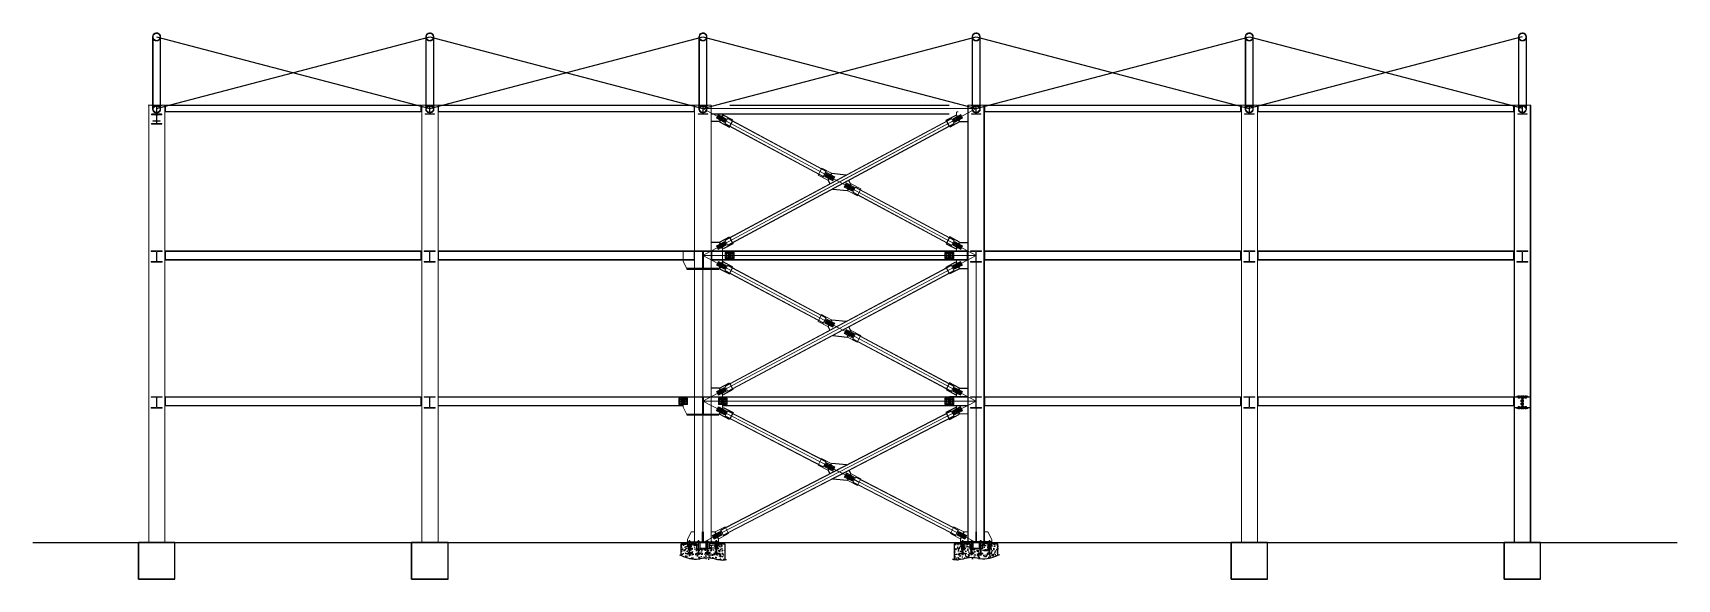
# Model space of a CAD drawing. Header units: millimetres. Extents: x -6949 to 83354, y -55091 to 16861.
# Drawn here: x -3398 to 41748, y -36908 to -21930 of the extents above; entities that cross this region are included whole.
import ezdxf

# ---------------------------------------------------------------- set-up
doc = ezdxf.new("R2010")
doc.units = ezdxf.units.MM
doc.linetypes.add('Tratto', pattern=[6.35, 3.175, -3.175])
doc.layers.add('A-DETL', color=7, linetype='Continuous', lineweight=18, true_color=0x00a600)
for name, color, linetype, lineweight in [('bulloni', 5, 'Continuous', 18), ('S-BEAM', 7, 'Continuous', 18), ('S-COLS', 7, 'Continuous', 18), ('S-FNDN', 7, 'Continuous', 25), ('S-FSTN', 7, 'Continuous', 18), ('S20', 7, 'Continuous', 25), ('SEZIONI acciaio - Steel sections', 220, 'Continuous', 25), ('tratteggio', 7, 'Tratto', 15)]:
    doc.layers.add(name, color=color, linetype=linetype, lineweight=lineweight)
pattern_1 = [(320, (-1929.11, 18678.36), (-15.9391, -182.18467), [19.05, -209.55]), (265, (-1929.1, 18678.36), (191.05685, 35.2434), [15.24, -167.6406]), (10.45144, (-1930.44, 18663.18), (175.11775, -146.94125), [16.19, -178.09024]), (316.1842, (-1878.3, 18678.36), (-42.0423, -271.079), [28.575, -314.325]), (6.63556, (-1881.8, 18655.77), (247.4261, -237.4041), [24.285, -267.1356]), (261.18415, (-1878.3, 18678.36), (247.4261, -237.4041), [22.86, -251.4597]), (291, (-1891.01, 18652.96), (-102.2652, -151.6144), [19.05, -209.55]), (236, (-1891, 18652.96), (184.18797, -61.802), [15.24, -167.64]), (341.45144, (-1899.53, 18640.33), (81.92277, -213.4164), [16.19, -178.08994]), (307.5, (-1929.11, 18678.36), (84.55504, -3.0886), [0, -165.608, 0, -170.18, 0, -168.275]), (277.5, (-1929.11, 18678.36), (100.18057, -66.81966), [0, -97.028, 0, -161.798, 0, -64.135]), (237.5, (-1929.11, 18735.003), (-5.728744, -135.590595), [0, -63.5, 0, -198.12, 0, -262.89]), (227.5, (-1929.11, 18760.4), (25.4265, -148.12918), [0, -82.55, 0, -131.572, 0, -186.69])]
pattern_2 = [(45, (-2529.108, 18137.0808), (-2.24506403, 2.24506403), [])]

# ---------------------------------------------------------------- blocks, each defined once
blk = doc.blocks.new('Sezioni circolari cave-Pilastro - H457x12_5-414954-Est')
at = {"layer": 'S-COLS'}
for p, q in [((-228.5, 12000.000384), (228.5, 12000.000384)), ((228.5, 12000.000384), (-228.5, 12000.000384)), ((-215.5, 12000.000384), (-215.5, 0)), ((-215.5, 12000.000384), (215.5, 12000.000384)), ((215.5, 12000.000384), (-215.5, 12000.000384)), ((228.5, 0), (228.5, 12000.000384)), ((228.5, 0), (-228.5, 0)), ((-228.5, 0), (228.5, 0)), ((215.5, 0), (-215.5, 0)), ((-215.5, 0), (215.5, 0))]:
    blk.add_line(p, q, dxfattribs=at)
blk = doc.blocks.new('Sezioni circolari cave-Pilastro - H457x12_5-552739-Est')
at = {"layer": 'S-COLS'}
for p, q in [((-228.5, 12000.000256), (228.5, 12000.000256)), ((228.5, 12000.000256), (-228.5, 12000.000256)), ((-215.5, 12000.000256), (-215.5, 0.000128)), ((-215.5, 12000.000256), (215.5, 12000.000256)), ((215.5, 12000.000256), (-215.5, 12000.000256)), ((228.5, 0.000128), (228.5, 12000.000256)), ((228.5, 0.000128), (-228.5, 0.000128)), ((-228.5, 0.000128), (228.5, 0.000128)), ((215.5, 0.000128), (-215.5, 0.000128)), ((-215.5, 0.000128), (215.5, 0.000128))]:
    blk.add_line(p, q, dxfattribs=at)
blk = doc.blocks.new('h-wide flange beams - HE260A-419951-Est')
at = {"layer": 'S-BEAM'}
for p, q in [((30241.50108, 3987.5), (30241.50108, 4000)), ((30241.50108, 4000), (30241.50108, 4000)), ((30241.50108, 4000), (30241.50108, 3987.5)), ((37258.50108, 4000), (30241.50108, 4000)), ((37258.50108, 4000), (30241.50108, 4000)), ((37258.50108, 3987.5), (30241.50108, 3987.5)), ((30241.50108, 3963.5), (30241.50108, 3987.5)), ((30241.50108, 3987.5), (30241.50108, 3987.5)), ((30241.50108, 3987.5), (30241.50108, 3987.5)), ((30241.50108, 3987.5), (30241.50108, 3963.5)), ((37258.50108, 3987.5), (30241.50108, 3987.5)), ((37258.50108, 3987.5), (30241.50108, 3987.5)), ((30241.50108, 3786.5), (30241.50108, 3963.5)), ((30241.50108, 3963.5), (30241.50108, 3786.5)), ((30241.50108, 3762.5), (30241.50108, 3786.5)), ((30241.50108, 3786.5), (30241.50108, 3762.5)), ((30241.50108, 3762.5), (37258.50108, 3762.5)), ((30241.50108, 3762.5), (30241.50108, 3762.5)), ((30241.50108, 3762.5), (30241.50108, 3762.5)), ((30241.50108, 3762.5), (30241.50108, 3750)), ((30241.50108, 3750), (30241.50108, 3762.5)), ((30241.50108, 3762.5), (37258.50108, 3762.5)), ((37258.50108, 3762.5), (30241.50108, 3762.5)), ((30241.50108, 3750), (30241.50108, 3750)), ((37258.50108, 3750), (30241.50108, 3750)), ((37258.50108, 3750), (30241.50108, 3750)), ((37258.50108, 3987.5), (37258.50108, 4000)), ((37258.50108, 4000), (37258.50108, 4000)), ((37258.50108, 4000), (37258.50108, 3987.5)), ((37258.50108, 3963.5), (37258.50108, 3987.5)), ((37258.50108, 3987.5), (37258.50108, 3987.5)), ((37258.50108, 3987.5), (37258.50108, 3987.5)), ((37258.50108, 3987.5), (37258.50108, 3963.5)), ((37258.50108, 3786.5), (37258.50108, 3963.5)), ((37258.50108, 3963.5), (37258.50108, 3786.5)), ((37258.50108, 3762.5), (37258.50108, 3786.5)), ((37258.50108, 3786.5), (37258.50108, 3762.5)), ((37258.50108, 3762.5), (37258.50108, 3750)), ((37258.50108, 3750), (37258.50108, 3762.5)), ((37258.50108, 3762.5), (37258.50108, 3762.5)), ((37258.50108, 3762.5), (37258.50108, 3762.5)), ((37258.50108, 3750), (37258.50108, 3750))]:
    blk.add_line(p, q, dxfattribs=at)
blk = doc.blocks.new('h-wide flange beams - HE320A-420337-Est')
at = {"layer": 'S-BEAM'}
for p, q in [((7350.00024, 3984.5), (7350.00024, 4000)), ((7350.00024, 4000), (7650.00024, 4000)), ((7650.00024, 4000), (7350.00024, 4000)), ((7350.00024, 4000), (7350.00024, 3984.5)), ((7350.00024, 4000), (7350.00024, 4000)), ((7468.50024, 3984.5), (7350.00024, 3984.5)), ((7350.00024, 3984.5), (7468.50024, 3984.5)), ((7350.00024, 3984.5), (7350.00024, 3984.5)), ((7350.00024, 3705.5), (7468.50024, 3705.5)), ((7350.00024, 3690), (7350.00024, 3705.5)), ((7350.00024, 3705.5), (7350.00024, 3690)), ((7468.50024, 3705.5), (7350.00024, 3705.5)), ((7350.00024, 3705.5), (7350.00024, 3705.5)), ((7650.00024, 3690), (7350.00024, 3690)), ((7350.00024, 3690), (7650.00024, 3690)), ((7350.00024, 3690), (7350.00024, 3690)), ((7495.50024, 3732.5), (7495.50024, 3957.5)), ((7495.50024, 3957.5), (7495.50024, 3732.5)), ((7504.50024, 3957.5), (7504.50024, 3732.5)), ((7504.50024, 3732.5), (7504.50024, 3957.5)), ((7650.00024, 3984.5), (7531.50024, 3984.5)), ((7531.50024, 3984.5), (7650.00024, 3984.5)), ((7531.50024, 3705.5), (7650.00024, 3705.5)), ((7650.00024, 3705.5), (7531.50024, 3705.5)), ((7650.00024, 4000), (7650.00024, 3984.5)), ((7650.00024, 3984.5), (7650.00024, 4000)), ((7650.00024, 4000), (7650.00024, 4000)), ((7650.00024, 3984.5), (7650.00024, 3984.5)), ((7650.00024, 3705.5), (7650.00024, 3690)), ((7650.00024, 3690), (7650.00024, 3705.5)), ((7650.00024, 3705.5), (7650.00024, 3705.5)), ((7650.00024, 3690), (7650.00024, 3690))]:
    blk.add_line(p, q, dxfattribs=at)
for centre, start, end in [((7468.50024, 3957.5), 0, 90), ((7468.50024, 3957.5), 0, 90), ((7468.50024, 3732.5), 270, 360), ((7468.50024, 3732.5), 270, 0), ((7531.50024, 3957.5), 90, 180), ((7531.50024, 3957.5), 90, 180), ((7531.50024, 3732.5), 180, 270), ((7531.50024, 3732.5), 180, 270)]:
    blk.add_arc(centre, 27, start, end, dxfattribs=at)
blk = doc.blocks.new('h-wide flange beams - HE320A-552742-Est')
at = {"layer": 'S-BEAM'}
for p, q in [((22650.00072, 4000), (22350.00072, 4000)), ((22350.00072, 4000), (22350.00072, 3984.5)), ((22350.00072, 3984.5), (22350.00072, 4000)), ((22350.00072, 4000), (22650.00072, 4000)), ((22350.00072, 4000), (22350.00072, 4000)), ((22350.00072, 3984.5), (22468.50072, 3984.5)), ((22468.50072, 3984.5), (22350.00072, 3984.5)), ((22350.00072, 3984.5), (22350.00072, 3984.5)), ((22468.50072, 3705.5), (22350.00072, 3705.5)), ((22350.00072, 3705.5), (22350.00072, 3690)), ((22350.00072, 3690), (22350.00072, 3705.5)), ((22350.00072, 3705.5), (22468.50072, 3705.5)), ((22350.00072, 3705.5), (22350.00072, 3705.5)), ((22350.00072, 3690), (22650.00072, 3690)), ((22650.00072, 3690), (22350.00072, 3690)), ((22350.00072, 3690), (22350.00072, 3690)), ((22495.50072, 3957.5), (22495.50072, 3732.5)), ((22495.50072, 3732.5), (22495.50072, 3957.5)), ((22504.50072, 3732.5), (22504.50072, 3957.5)), ((22504.50072, 3957.5), (22504.50072, 3732.5)), ((22531.50072, 3984.5), (22650.00072, 3984.5)), ((22650.00072, 3984.5), (22531.50072, 3984.5)), ((22650.00072, 3705.5), (22531.50072, 3705.5)), ((22531.50072, 3705.5), (22650.00072, 3705.5)), ((22650.00072, 3984.5), (22650.00072, 4000)), ((22650.00072, 4000), (22650.00072, 3984.5)), ((22650.00072, 4000), (22650.00072, 4000)), ((22650.00072, 3984.5), (22650.00072, 3984.5)), ((22650.00072, 3690), (22650.00072, 3705.5)), ((22650.00072, 3705.5), (22650.00072, 3690)), ((22650.00072, 3705.5), (22650.00072, 3705.5)), ((22650.00072, 3690), (22650.00072, 3690))]:
    blk.add_line(p, q, dxfattribs=at)
for centre, start, end in [((22468.50072, 3957.5), 0, 90), ((22468.50072, 3957.5), 0, 90), ((22468.50072, 3732.5), 270, 0), ((22468.50072, 3732.5), 270, 0), ((22531.50072, 3957.5), 90, 180), ((22531.50072, 3957.5), 90, 180), ((22531.50072, 3732.5), 180, 270), ((22531.50072, 3732.5), 180, 270)]:
    blk.add_arc(centre, 27, start, end, dxfattribs=at)
blk = doc.blocks.new('h-wide flange beams - HE320A-552741-Est')
at = {"layer": 'S-BEAM'}
for p, q in [((37350.0012, 7984.500256), (37350.0012, 8000.000256)), ((37350.0012, 8000.000256), (37650.0012, 8000.000256)), ((37650.0012, 8000.000256), (37350.0012, 8000.000256)), ((37350.0012, 8000.000256), (37350.0012, 7984.500256)), ((37350.0012, 8000.000256), (37350.0012, 8000.000256)), ((37468.5012, 7984.500256), (37350.0012, 7984.500256)), ((37350.0012, 7984.500256), (37468.5012, 7984.500256)), ((37350.0012, 7984.500256), (37350.0012, 7984.500256)), ((37350.0012, 7705.500256), (37468.5012, 7705.500256)), ((37350.0012, 7690.000256), (37350.0012, 7705.500256)), ((37350.0012, 7705.500256), (37350.0012, 7690.000256)), ((37468.5012, 7705.500256), (37350.0012, 7705.500256)), ((37350.0012, 7705.500256), (37350.0012, 7705.500256)), ((37650.0012, 7690.000256), (37350.0012, 7690.000256)), ((37350.0012, 7690.000256), (37650.0012, 7690.000256)), ((37350.0012, 7690.000256), (37350.0012, 7690.000256)), ((37495.5012, 7732.500256), (37495.5012, 7957.500256)), ((37495.5012, 7957.500256), (37495.5012, 7732.500256)), ((37504.5012, 7957.500256), (37504.5012, 7732.500256)), ((37504.5012, 7732.500256), (37504.5012, 7957.500256)), ((37650.0012, 7984.500256), (37531.5012, 7984.500256)), ((37531.5012, 7984.500256), (37650.0012, 7984.500256)), ((37531.5012, 7705.500256), (37650.0012, 7705.500256)), ((37650.0012, 7705.500256), (37531.5012, 7705.500256)), ((37650.0012, 8000.000256), (37650.0012, 7984.500256)), ((37650.0012, 7984.500256), (37650.0012, 8000.000256)), ((37650.0012, 8000.000256), (37650.0012, 8000.000256)), ((37650.0012, 7984.500256), (37650.0012, 7984.500256)), ((37650.0012, 7705.500256), (37650.0012, 7690.000256)), ((37650.0012, 7690.000256), (37650.0012, 7705.500256)), ((37650.0012, 7705.500256), (37650.0012, 7705.500256)), ((37650.0012, 7690.000256), (37650.0012, 7690.000256))]:
    blk.add_line(p, q, dxfattribs=at)
for centre, start, end in [((37468.5012, 7957.500256), 0, 90), ((37468.5012, 7957.500256), 0, 90), ((37468.5012, 7732.500256), 270, 0), ((37468.5012, 7732.500256), 270, 0), ((37531.5012, 7957.500256), 90, 180), ((37531.5012, 7957.500256), 90, 180), ((37531.5012, 7732.500256), 180, 270), ((37531.5012, 7732.500256), 180, 270)]:
    blk.add_arc(centre, 27, start, end, dxfattribs=at)
blk = doc.blocks.new('h-wide flange beams - HE260A-552743-Est')
at = {"layer": 'S-BEAM'}
for p, q in [((242, 7987.500256), (242, 8000.000256)), ((242, 8000.000256), (242, 8000.000256)), ((242, 8000.000256), (242, 7987.500256)), ((242, 8000.000256), (7258, 8000.000256)), ((242, 8000.000256), (7258, 8000.000256)), ((7258, 7987.500256), (242, 7987.500256)), ((242, 7963.500256), (242, 7987.500256)), ((242, 7987.500256), (242, 7987.500256)), ((242, 7987.500256), (242, 7987.500256)), ((242, 7987.500256), (242, 7963.500256)), ((242, 7987.500256), (7258, 7987.500256)), ((242, 7987.500256), (7258, 7987.500256)), ((242, 7786.500256), (242, 7963.500256)), ((242, 7963.500256), (242, 7786.500256)), ((242, 7762.500256), (242, 7786.500256)), ((242, 7786.500256), (242, 7762.500256)), ((242, 7762.500256), (7258, 7762.500256)), ((242, 7762.500256), (242, 7750.000256)), ((242, 7750.000256), (242, 7762.500256)), ((242, 7762.500256), (242, 7762.500256)), ((242, 7762.500256), (242, 7762.500256)), ((7258, 7762.500256), (242, 7762.500256)), ((242, 7762.500256), (7258, 7762.500256)), ((242, 7750.000256), (242, 7750.000256)), ((242, 7750.000256), (7258, 7750.000256)), ((242, 7750.000256), (7258, 7750.000256)), ((7258, 7987.500256), (7258, 8000.000256)), ((7258, 8000.000256), (7258, 8000.000256)), ((7258, 8000.000256), (7258, 7987.500256)), ((7258, 7963.500256), (7258, 7987.500256)), ((7258, 7987.500256), (7258, 7987.500256)), ((7258, 7987.500256), (7258, 7987.500256)), ((7258, 7987.500256), (7258, 7963.500256)), ((7258, 7786.500256), (7258, 7963.500256)), ((7258, 7963.500256), (7258, 7786.500256)), ((7258, 7762.500256), (7258, 7786.500256)), ((7258, 7786.500256), (7258, 7762.500256)), ((7258, 7762.500256), (7258, 7762.500256)), ((7258, 7762.500256), (7258, 7762.500256)), ((7258, 7762.500256), (7258, 7750.000256)), ((7258, 7750.000256), (7258, 7762.500256)), ((7258, 7750.000256), (7258, 7750.000256))]:
    blk.add_line(p, q, dxfattribs=at)
blk = doc.blocks.new('h-wide flange beams - HE200A-552740-Est')
at = {"layer": 'S-BEAM'}
for p, q in [((30241.50108, 11990.000256), (30241.50108, 12000.000256)), ((30241.50108, 12000.000256), (30241.50108, 12000.000256)), ((30241.50108, 12000.000256), (30241.50108, 11990.000256)), ((37258.50108, 12000.000256), (30241.50108, 12000.000256)), ((37258.50108, 12000.000256), (30241.50108, 12000.000256)), ((37258.50108, 11990.000256), (30241.50108, 11990.000256)), ((30241.50108, 11972.000256), (30241.50108, 11990.000256)), ((30241.50108, 11990.000256), (30241.50108, 11990.000256)), ((30241.50108, 11990.000256), (30241.50108, 11990.000256)), ((30241.50108, 11990.000256), (30241.50108, 11972.000256)), ((37258.50108, 11990.000256), (30241.50108, 11990.000256)), ((37258.50108, 11990.000256), (30241.50108, 11990.000256)), ((30241.50108, 11838.000256), (30241.50108, 11972.000256)), ((30241.50108, 11972.000256), (30241.50108, 11838.000256)), ((30241.50108, 11820.000256), (30241.50108, 11838.000256)), ((30241.50108, 11838.000256), (30241.50108, 11820.000256)), ((30241.50108, 11820.000256), (37258.50108, 11820.000256)), ((30241.50108, 11820.000256), (30241.50108, 11820.000256)), ((30241.50108, 11820.000256), (30241.50108, 11820.000256)), ((30241.50108, 11820.000256), (30241.50108, 11810.000256)), ((30241.50108, 11810.000256), (30241.50108, 11820.000256)), ((30241.50108, 11820.000256), (37258.50108, 11820.000256)), ((37258.50108, 11820.000256), (30241.50108, 11820.000256)), ((30241.50108, 11810.000256), (30241.50108, 11810.000256)), ((37258.50108, 11810.000256), (30241.50108, 11810.000256)), ((37258.50108, 11810.000256), (30241.50108, 11810.000256)), ((37258.50108, 11990.000256), (37258.50108, 12000.000256)), ((37258.50108, 12000.000256), (37258.50108, 12000.000256)), ((37258.50108, 12000.000256), (37258.50108, 11990.000256)), ((37258.50108, 11972.000256), (37258.50108, 11990.000256)), ((37258.50108, 11990.000256), (37258.50108, 11990.000256)), ((37258.50108, 11990.000256), (37258.50108, 11990.000256)), ((37258.50108, 11990.000256), (37258.50108, 11972.000256)), ((37258.50108, 11838.000256), (37258.50108, 11972.000256)), ((37258.50108, 11972.000256), (37258.50108, 11838.000256)), ((37258.50108, 11820.000256), (37258.50108, 11838.000256)), ((37258.50108, 11838.000256), (37258.50108, 11820.000256)), ((37258.50108, 11820.000256), (37258.50108, 11810.000256)), ((37258.50108, 11810.000256), (37258.50108, 11820.000256)), ((37258.50108, 11820.000256), (37258.50108, 11820.000256)), ((37258.50108, 11820.000256), (37258.50108, 11820.000256)), ((37258.50108, 11810.000256), (37258.50108, 11810.000256))]:
    blk.add_line(p, q, dxfattribs=at)
blk = doc.blocks.new('h-wide flange beams - HE260A-424104-Est')
at = {"layer": 'S-BEAM'}
for p, q in [((-130, 11987.500256), (-130, 12000.000256)), ((-130, 12000.000256), (130, 12000.000256)), ((130, 12000.000256), (-130, 12000.000256)), ((-130, 12000.000256), (-130, 11987.500256)), ((-130, 12000.000256), (-130, 12000.000256)), ((-27.75, 11987.500256), (-130, 11987.500256)), ((-130, 11987.500256), (-27.75, 11987.500256)), ((-130, 11987.500256), (-130, 11987.500256)), ((-130, 11762.500256), (-27.75, 11762.500256)), ((-130, 11750.000256), (-130, 11762.500256)), ((-130, 11762.500256), (-130, 11750.000256)), ((-27.75, 11762.500256), (-130, 11762.500256)), ((-130, 11762.500256), (-130, 11762.500256)), ((130, 11750.000256), (-130, 11750.000256)), ((-130, 11750.000256), (130, 11750.000256)), ((-130, 11750.000256), (-130, 11750.000256)), ((-3.75, 11786.500256), (-3.75, 11963.500256)), ((-3.75, 11963.500256), (-3.75, 11786.500256)), ((3.75, 11963.500256), (3.75, 11786.500256)), ((3.75, 11786.500256), (3.75, 11963.500256)), ((130, 11987.500256), (27.75, 11987.500256)), ((27.75, 11987.500256), (130, 11987.500256)), ((27.75, 11762.500256), (130, 11762.500256)), ((130, 11762.500256), (27.75, 11762.500256)), ((130, 12000.000256), (130, 11987.500256)), ((130, 11987.500256), (130, 12000.000256)), ((130, 12000.000256), (130, 12000.000256)), ((130, 11987.500256), (130, 11987.500256)), ((130, 11762.500256), (130, 11750.000256)), ((130, 11750.000256), (130, 11762.500256)), ((130, 11762.500256), (130, 11762.500256)), ((130, 11750.000256), (130, 11750.000256))]:
    blk.add_line(p, q, dxfattribs=at)
for centre, start, end in [((-27.75, 11963.500256), 360, 90), ((-27.75, 11963.500256), 360, 90), ((-27.75, 11786.500256), 270, 360), ((-27.75, 11786.500256), 270, 360), ((27.75, 11963.500256), 90, 180), ((27.75, 11963.500256), 90, 180), ((27.75, 11786.500256), 180, 270), ((27.75, 11786.500256), 180, 270)]:
    blk.add_arc(centre, 24, start, end, dxfattribs=at)
blk = doc.blocks.new('h-wide flange beams - HE200A-552745-Est')
at = {"layer": 'S-BEAM'}
for p, q in [((241.5, 11990.000256), (241.5, 12000.000256)), ((241.5, 12000.000256), (241.5, 12000.000256)), ((241.5, 12000.000256), (241.5, 11990.000256)), ((7258.5, 12000.000256), (241.5, 12000.000256)), ((7258.5, 12000.000256), (241.5, 12000.000256)), ((7258.5, 11990.000256), (241.5, 11990.000256)), ((241.5, 11972.000256), (241.5, 11990.000256)), ((241.5, 11990.000256), (241.5, 11990.000256)), ((241.5, 11990.000256), (241.5, 11990.000256)), ((241.5, 11990.000256), (241.5, 11972.000256)), ((7258.5, 11990.000256), (241.5, 11990.000256)), ((7258.5, 11990.000256), (241.5, 11990.000256)), ((241.5, 11838.000256), (241.5, 11972.000256)), ((241.5, 11972.000256), (241.5, 11838.000256)), ((241.5, 11820.000256), (241.5, 11838.000256)), ((241.5, 11838.000256), (241.5, 11820.000256)), ((241.5, 11820.000256), (7258.5, 11820.000256)), ((241.5, 11820.000256), (241.5, 11820.000256)), ((241.5, 11820.000256), (241.5, 11820.000256)), ((241.5, 11820.000256), (241.5, 11810.000256)), ((241.5, 11810.000256), (241.5, 11820.000256)), ((241.5, 11820.000256), (7258.5, 11820.000256)), ((7258.5, 11820.000256), (241.5, 11820.000256)), ((241.5, 11810.000256), (241.5, 11810.000256)), ((7258.5, 11810.000256), (241.5, 11810.000256)), ((7258.5, 11810.000256), (241.5, 11810.000256)), ((7258.5, 11990.000256), (7258.5, 12000.000256)), ((7258.5, 12000.000256), (7258.5, 12000.000256)), ((7258.5, 12000.000256), (7258.5, 11990.000256)), ((7258.5, 11972.000256), (7258.5, 11990.000256)), ((7258.5, 11990.000256), (7258.5, 11990.000256)), ((7258.5, 11990.000256), (7258.5, 11990.000256)), ((7258.5, 11990.000256), (7258.5, 11972.000256)), ((7258.5, 11838.000256), (7258.5, 11972.000256)), ((7258.5, 11972.000256), (7258.5, 11838.000256)), ((7258.5, 11820.000256), (7258.5, 11838.000256)), ((7258.5, 11838.000256), (7258.5, 11820.000256)), ((7258.5, 11820.000256), (7258.5, 11810.000256)), ((7258.5, 11810.000256), (7258.5, 11820.000256)), ((7258.5, 11820.000256), (7258.5, 11820.000256)), ((7258.5, 11820.000256), (7258.5, 11820.000256)), ((7258.5, 11810.000256), (7258.5, 11810.000256))]:
    blk.add_line(p, q, dxfattribs=at)
blk = doc.blocks.new('h-wide flange beams - HE260A-552746-Est')
at = {"layer": 'S-BEAM'}
for p, q in [((-130, 11987.500256), (-130, 12000.000256)), ((-130, 12000.000256), (130, 12000.000256)), ((130, 12000.000256), (-130, 12000.000256)), ((-130, 12000.000256), (-130, 11987.500256)), ((-130, 12000.000256), (-130, 12000.000256)), ((-27.75, 11987.500256), (-130, 11987.500256)), ((-130, 11987.500256), (-27.75, 11987.500256)), ((-130, 11987.500256), (-130, 11987.500256)), ((-130, 11762.500256), (-27.75, 11762.500256)), ((-130, 11750.000256), (-130, 11762.500256)), ((-130, 11762.500256), (-130, 11750.000256)), ((-27.75, 11762.500256), (-130, 11762.500256)), ((-130, 11762.500256), (-130, 11762.500256)), ((130, 11750.000256), (-130, 11750.000256)), ((-130, 11750.000256), (130, 11750.000256)), ((-130, 11750.000256), (-130, 11750.000256)), ((-3.75, 11786.500256), (-3.75, 11963.500256)), ((-3.75, 11963.500256), (-3.75, 11786.500256)), ((3.75, 11963.500256), (3.75, 11786.500256)), ((3.75, 11786.500256), (3.75, 11963.500256)), ((130, 11987.500256), (27.75, 11987.500256)), ((27.75, 11987.500256), (130, 11987.500256)), ((27.75, 11762.500256), (130, 11762.500256)), ((130, 11762.500256), (27.75, 11762.500256)), ((130, 12000.000256), (130, 11987.500256)), ((130, 11987.500256), (130, 12000.000256)), ((130, 12000.000256), (130, 12000.000256)), ((130, 11987.500256), (130, 11987.500256)), ((130, 11762.500256), (130, 11750.000256)), ((130, 11750.000256), (130, 11762.500256)), ((130, 11762.500256), (130, 11762.500256)), ((130, 11750.000256), (130, 11750.000256))]:
    blk.add_line(p, q, dxfattribs=at)
for centre, start, end in [((-27.75, 11963.500256), 360, 90), ((-27.75, 11963.500256), 360, 90), ((-27.75, 11786.500256), 270, 360), ((-27.75, 11786.500256), 270, 360), ((27.75, 11963.500256), 90, 180), ((27.75, 11963.500256), 90, 180), ((27.75, 11786.500256), 180, 270), ((27.75, 11786.500256), 180, 270)]:
    blk.add_arc(centre, 24, start, end, dxfattribs=at)
blk = doc.blocks.new('h-wide flange beams - HE260A-552747-Est')
at = {"layer": 'S-BEAM'}
for p, q in [((37370.0012, 11987.500256), (37370.0012, 12000.000256)), ((37370.0012, 12000.000256), (37630.0012, 12000.000256)), ((37630.0012, 12000.000256), (37370.0012, 12000.000256)), ((37370.0012, 12000.000256), (37370.0012, 11987.500256)), ((37370.0012, 12000.000256), (37370.0012, 12000.000256)), ((37472.2512, 11987.500256), (37370.0012, 11987.500256)), ((37370.0012, 11987.500256), (37472.2512, 11987.500256)), ((37370.0012, 11987.500256), (37370.0012, 11987.500256)), ((37370.0012, 11762.500256), (37472.2512, 11762.500256)), ((37370.0012, 11750.000256), (37370.0012, 11762.500256)), ((37370.0012, 11762.500256), (37370.0012, 11750.000256)), ((37472.2512, 11762.500256), (37370.0012, 11762.500256)), ((37370.0012, 11762.500256), (37370.0012, 11762.500256)), ((37630.0012, 11750.000256), (37370.0012, 11750.000256)), ((37370.0012, 11750.000256), (37630.0012, 11750.000256)), ((37370.0012, 11750.000256), (37370.0012, 11750.000256)), ((37496.2512, 11786.500256), (37496.2512, 11963.500256)), ((37496.2512, 11963.500256), (37496.2512, 11786.500256)), ((37503.7512, 11963.500256), (37503.7512, 11786.500256)), ((37503.7512, 11786.500256), (37503.7512, 11963.500256)), ((37630.0012, 11987.500256), (37527.7512, 11987.500256)), ((37527.7512, 11987.500256), (37630.0012, 11987.500256)), ((37527.7512, 11762.500256), (37630.0012, 11762.500256)), ((37630.0012, 11762.500256), (37527.7512, 11762.500256)), ((37630.0012, 12000.000256), (37630.0012, 11987.500256)), ((37630.0012, 11987.500256), (37630.0012, 12000.000256)), ((37630.0012, 12000.000256), (37630.0012, 12000.000256)), ((37630.0012, 11987.500256), (37630.0012, 11987.500256)), ((37630.0012, 11762.500256), (37630.0012, 11750.000256)), ((37630.0012, 11750.000256), (37630.0012, 11762.500256)), ((37630.0012, 11762.500256), (37630.0012, 11762.500256)), ((37630.0012, 11750.000256), (37630.0012, 11750.000256))]:
    blk.add_line(p, q, dxfattribs=at)
for centre, start, end in [((37472.2512, 11963.500256), 0, 90), ((37472.2512, 11963.500256), 0, 90), ((37472.2512, 11786.500256), 270, 360), ((37472.2512, 11786.500256), 270, 0), ((37527.7512, 11963.500256), 90, 180), ((37527.7512, 11963.500256), 90, 180), ((37527.7512, 11786.500256), 180, 270), ((37527.7512, 11786.500256), 180, 270)]:
    blk.add_arc(centre, 24, start, end, dxfattribs=at)
blk = doc.blocks.new('M_Magrone-Rettangolare - 1800 x 1200 x 450mm-1744-Est')
at = {"layer": 'S-FNDN'}
for p, q in [((29500, 0), (30500, 0)), ((30500, 0), (29500, 0)), ((29500, 0), (29500, 0)), ((29500, 0), (29500, -1000)), ((29500, -1000), (29500, 0)), ((30500, 0), (30500, 0)), ((30500, -1000), (30500, 0)), ((30500, -1000), (30500, 0)), ((29500, -1000), (29500, -1000)), ((29500, -1000), (30500, -1000)), ((30500, -1000), (29500, -1000)), ((30500, -1000), (30500, -1000))]:
    blk.add_line(p, q, dxfattribs=at)
blk = doc.blocks.new('h-wide flange beams - HE280A-552748-Est')
at = {"layer": 'S-BEAM'}
for p, q in [((-140, 11733.500256), (-140, 11746.500256)), ((-140, 11746.500256), (140, 11746.500256)), ((140, 11746.500256), (-140, 11746.500256)), ((-140, 11746.500256), (-140, 11733.500256)), ((-140, 11746.500256), (-140, 11746.500256)), ((140, 11746.500256), (140, 11733.500256)), ((140, 11733.500256), (140, 11746.500256)), ((140, 11746.500256), (140, 11746.500256)), ((-28, 11733.500256), (-140, 11733.500256)), ((-140, 11733.500256), (-28, 11733.500256)), ((-140, 11733.500256), (-140, 11733.500256)), ((-140, 11489.500256), (-28, 11489.500256)), ((-140, 11476.500256), (-140, 11489.500256)), ((-140, 11489.500256), (-140, 11476.500256)), ((-28, 11489.500256), (-140, 11489.500256)), ((-140, 11489.500256), (-140, 11489.500256)), ((140, 11476.500256), (-140, 11476.500256)), ((-140, 11476.500256), (140, 11476.500256)), ((-140, 11476.500256), (-140, 11476.500256)), ((-4, 11513.500256), (-4, 11709.500256)), ((-4, 11709.500256), (-4, 11513.500256)), ((4, 11709.500256), (4, 11513.500256)), ((4, 11513.500256), (4, 11709.500256)), ((140, 11733.500256), (28, 11733.500256)), ((28, 11733.500256), (140, 11733.500256)), ((28, 11489.500256), (140, 11489.500256)), ((140, 11489.500256), (28, 11489.500256)), ((140, 11733.500256), (140, 11733.500256)), ((140, 11489.500256), (140, 11476.500256)), ((140, 11476.500256), (140, 11489.500256)), ((140, 11489.500256), (140, 11489.500256)), ((140, 11476.500256), (140, 11476.500256))]:
    blk.add_line(p, q, dxfattribs=at)
for centre, start, end in [((-28, 11709.500256), 360, 90), ((-28, 11709.500256), 360, 90), ((-28, 11513.500256), 270, 360), ((-28, 11513.500256), 270, 360), ((28, 11709.500256), 90, 180), ((28, 11709.500256), 90, 180), ((28, 11513.500256), 180, 270), ((28, 11513.500256), 180, 270)]:
    blk.add_arc(centre, 24, start, end, dxfattribs=at)
blk = doc.blocks.new('Travi HE - HE200A-552749-Est')
at = {"layer": 'S-BEAM'}
for p, q in [((100, 11750.000256), (-100, 11750.000256)), ((-100, 11750.000256), (-100, 11740.000256)), ((-100, 11740.000256), (-100, 11750.000256)), ((-100, 11750.000256), (100, 11750.000256)), ((-100, 11750.000256), (-100, 11750.000256)), ((-100, 11740.000256), (-21.25, 11740.000256)), ((-21.25, 11740.000256), (-100, 11740.000256)), ((-100, 11740.000256), (-100, 11740.000256)), ((21.25, 11740.000256), (100, 11740.000256)), ((100, 11740.000256), (21.25, 11740.000256)), ((100, 11740.000256), (100, 11750.000256)), ((100, 11750.000256), (100, 11740.000256)), ((100, 11750.000256), (100, 11750.000256)), ((100, 11740.000256), (100, 11740.000256)), ((-100, 11570.000256), (-100, 11560.000256)), ((-21.25, 11570.000256), (-100, 11570.000256)), ((-100, 11570.000256), (-21.25, 11570.000256)), ((-100, 11560.000256), (-100, 11570.000256)), ((-100, 11570.000256), (-100, 11570.000256)), ((-100, 11560.000256), (100, 11560.000256)), ((100, 11560.000256), (-100, 11560.000256)), ((-100, 11560.000256), (-100, 11560.000256)), ((-3.25, 11722.000256), (-3.25, 11588.000256)), ((-3.25, 11588.000256), (-3.25, 11722.000256)), ((3.25, 11588.000256), (3.25, 11722.000256)), ((3.25, 11722.000256), (3.25, 11588.000256)), ((100, 11570.000256), (21.25, 11570.000256)), ((21.25, 11570.000256), (100, 11570.000256)), ((100, 11560.000256), (100, 11570.000256)), ((100, 11570.000256), (100, 11560.000256)), ((100, 11570.000256), (100, 11570.000256)), ((100, 11560.000256), (100, 11560.000256))]:
    blk.add_line(p, q, dxfattribs=at)
for centre, start, end in [((-21.25, 11722.000256), 360, 90), ((-21.25, 11722.000256), 360, 90), ((21.25, 11722.000256), 90, 180), ((21.25, 11722.000256), 90, 180), ((-21.25, 11588.000256), 270, 360), ((-21.25, 11588.000256), 270, 360), ((21.25, 11588.000256), 180, 270), ((21.25, 11588.000256), 180, 270)]:
    blk.add_arc(centre, 18, start, end, dxfattribs=at)
blk = doc.blocks.new('219_1MM HOLLOW - 219_1MM HOLLOW-542601-Est')
at = {"layer": 'S-BEAM', "flags": 128}
for points in [[(-110, 13868), (-109, 13880), (-107, 13891), (-104, 13902), (-100, 13913), (-95, 13923), (-89, 13933), (-82, 13941), (-74, 13950), (-65, 13957), (-55, 13963), (-45, 13968), (-34, 13972), (-23, 13975), (-12, 13977), (-1, 13978), (0, 13978)], [(-110, 13868), (-110, 13868), (-110, 13866), (-110, 13863), (-110, 13859), (-110, 13854), (-110, 13847), (-110, 13839), (-110, 13830), (-110, 13820), (-110, 13809), (-110, 13796), (-110, 13783), (-110, 13768), (-110, 13752), (-110, 13735), (-110, 13716), (-110, 13697), (-110, 13676), (-110, 13654), (-110, 13631), (-110, 13607), (-110, 13581), (-110, 13555), (-110, 13527), (-110, 13498), (-110, 13468), (-110, 13436), (-110, 13404), (-110, 13370), (-110, 13336), (-110, 13300), (-110, 13263), (-110, 13224), (-110, 13185), (-110, 13145), (-110, 13103), (-110, 13060), (-110, 13016), (-110, 12971), (-110, 12925), (-110, 12878), (-110, 12830), (-110, 12780), (-110, 12729), (-110, 12678), (-110, 12625), (-110, 12571), (-110, 12516), (-110, 12460), (-110, 12403), (-110, 12344), (-110, 12285), (-110, 12225), (-110, 12163), (-110, 12101), (-110, 12037), (-110, 11972), (-110, 11907), (-110, 11879)], [(-110, 11889), (-110, 11955), (-110, 12020), (-110, 12084), (-110, 12147), (-110, 12209), (-110, 12269), (-110, 12329), (-110, 12388), (-110, 12445), (-110, 12501), (-110, 12557), (-110, 12611), (-110, 12664), (-110, 12716), (-110, 12767), (-110, 12817), (-110, 12865), (-110, 12913), (-110, 12959), (-110, 13005), (-110, 13049), (-110, 13092), (-110, 13134), (-110, 13175), (-110, 13214), (-110, 13253), (-110, 13290), (-110, 13326), (-110, 13361), (-110, 13395), (-110, 13428), (-110, 13460), (-110, 13490), (-110, 13519), (-110, 13547), (-110, 13574), (-110, 13600), (-110, 13625), (-110, 13648), (-110, 13670), (-110, 13691), (-110, 13711), (-110, 13730), (-110, 13748), (-110, 13764), (-110, 13779), (-110, 13793), (-110, 13806), (-110, 13817), (-110, 13828), (-110, 13837), (-110, 13845), (-110, 13852), (-110, 13858), (-110, 13862), (-110, 13865), (-110, 13868), (-110, 13868), (-110, 13868)], [(0, 13759), (-11, 13759), (-23, 13761), (-34, 13764), (-44, 13768), (-55, 13773), (-64, 13780), (-73, 13787), (-81, 13795), (-88, 13804), (-95, 13813), (-100, 13823), (-104, 13834), (-107, 13845), (-109, 13856), (-110, 13868), (-110, 13868)], [(0, 13966), (-11, 13965), (-21, 13964), (-32, 13961), (-42, 13957), (-51, 13951), (-60, 13945), (-68, 13938), (-75, 13930), (-82, 13922), (-87, 13912), (-91, 13902), (-95, 13892), (-97, 13882), (-98, 13871), (-98, 13868)], [(-98, 13868), (-98, 13868), (-98, 13866), (-98, 13863), (-98, 13859), (-98, 13854), (-98, 13847), (-98, 13839), (-98, 13830), (-98, 13820), (-98, 13809), (-98, 13796), (-98, 13783), (-98, 13768), (-98, 13752), (-98, 13735), (-98, 13716), (-98, 13697), (-98, 13676), (-98, 13654), (-98, 13631), (-98, 13607), (-98, 13581), (-98, 13555), (-98, 13527), (-98, 13498), (-98, 13468), (-98, 13436), (-98, 13404), (-98, 13370), (-98, 13336), (-98, 13300), (-98, 13263), (-98, 13224), (-98, 13185), (-98, 13145), (-98, 13103), (-98, 13060), (-98, 13016), (-98, 12971), (-98, 12925), (-98, 12878), (-98, 12830), (-98, 12780), (-98, 12729), (-98, 12678), (-98, 12625), (-98, 12571), (-98, 12516), (-98, 12460), (-98, 12403), (-98, 12344), (-98, 12285), (-98, 12225), (-98, 12163), (-98, 12101), (-98, 12037), (-98, 11972), (-98, 11907), (-98, 11879)], [(-98, 11889), (-98, 11955), (-98, 12020), (-98, 12084), (-98, 12147), (-98, 12209), (-98, 12269), (-98, 12329), (-98, 12388), (-98, 12445), (-98, 12501), (-98, 12557), (-98, 12611), (-98, 12664), (-98, 12716), (-98, 12767), (-98, 12817), (-98, 12865), (-98, 12913), (-98, 12959), (-98, 13005), (-98, 13049), (-98, 13092), (-98, 13134), (-98, 13175), (-98, 13214), (-98, 13253), (-98, 13290), (-98, 13326), (-98, 13361), (-98, 13395), (-98, 13428), (-98, 13460), (-98, 13490), (-98, 13519), (-98, 13547), (-98, 13574), (-98, 13600), (-98, 13625), (-98, 13648), (-98, 13670), (-98, 13691), (-98, 13711), (-98, 13730), (-98, 13748), (-98, 13764), (-98, 13779), (-98, 13793), (-98, 13806), (-98, 13817), (-98, 13828), (-98, 13837), (-98, 13845), (-98, 13852), (-98, 13858), (-98, 13862), (-98, 13865), (-98, 13868), (-98, 13868), (-98, 13868)], [(-98, 13868), (-97, 13858), (-95, 13847), (-92, 13837), (-88, 13827), (-83, 13817), (-77, 13808), (-70, 13800), (-62, 13793), (-53, 13787), (-44, 13781), (-34, 13777), (-24, 13774), (-13, 13772), (-2, 13771), (0, 13771)], [(0, 13978), (11, 13977), (23, 13976), (34, 13973), (44, 13969), (55, 13963), (64, 13957), (73, 13950), (81, 13942), (88, 13933), (95, 13924), (100, 13914), (104, 13903), (107, 13892), (109, 13881), (110, 13869), (110, 13868)], [(98, 13868), (97, 13879), (95, 13890), (92, 13900), (88, 13910), (83, 13920), (77, 13928), (70, 13937), (62, 13944), (53, 13950), (44, 13956), (34, 13960), (24, 13963), (13, 13965), (2, 13966), (0, 13966)], [(110, 13868), (109, 13857), (107, 13846), (104, 13835), (100, 13824), (95, 13814), (89, 13804), (82, 13795), (74, 13787), (65, 13780), (55, 13774), (45, 13769), (34, 13764), (23, 13761), (12, 13760), (1, 13759), (0, 13759)], [(0, 13771), (11, 13771), (21, 13773), (32, 13776), (42, 13780), (51, 13785), (60, 13792), (68, 13799), (75, 13807), (82, 13815), (87, 13825), (91, 13834), (95, 13845), (97, 13855), (98, 13866), (98, 13868)], [(98, 13868), (98, 13868), (98, 13866), (98, 13863), (98, 13859), (98, 13854), (98, 13847), (98, 13839), (98, 13830), (98, 13820), (98, 13809), (98, 13796), (98, 13783), (98, 13768), (98, 13752), (98, 13735), (98, 13716), (98, 13697), (98, 13676), (98, 13654), (98, 13631), (98, 13607), (98, 13581), (98, 13555), (98, 13527), (98, 13498), (98, 13468), (98, 13436), (98, 13404), (98, 13370), (98, 13336), (98, 13300), (98, 13263), (98, 13224), (98, 13185), (98, 13145), (98, 13103), (98, 13060), (98, 13016), (98, 12971), (98, 12925), (98, 12878), (98, 12830), (98, 12780), (98, 12729), (98, 12678), (98, 12625), (98, 12571), (98, 12516), (98, 12460), (98, 12403), (98, 12344), (98, 12285), (98, 12225), (98, 12163), (98, 12101), (98, 12037), (98, 11972), (98, 11907), (98, 11889)], [(98, 11879), (98, 11945), (98, 12010), (98, 12074), (98, 12137), (98, 12199), (98, 12260), (98, 12320), (98, 12379), (98, 12436), (98, 12493), (98, 12548), (98, 12603), (98, 12656), (98, 12708), (98, 12759), (98, 12809), (98, 12858), (98, 12906), (98, 12952), (98, 12998), (98, 13042), (98, 13085), (98, 13127), (98, 13168), (98, 13208), (98, 13247), (98, 13284), (98, 13321), (98, 13356), (98, 13390), (98, 13423), (98, 13455), (98, 13485), (98, 13515), (98, 13543), (98, 13570), (98, 13596), (98, 13621), (98, 13645), (98, 13667), (98, 13688), (98, 13708), (98, 13727), (98, 13745), (98, 13761), (98, 13777), (98, 13791), (98, 13804), (98, 13816), (98, 13826), (98, 13836), (98, 13844), (98, 13851), (98, 13857), (98, 13862), (98, 13865), (98, 13867), (98, 13868), (98, 13868)], [(110, 13868), (110, 13868), (110, 13866), (110, 13863), (110, 13859), (110, 13854), (110, 13847), (110, 13839), (110, 13830), (110, 13820), (110, 13809), (110, 13796), (110, 13783), (110, 13768), (110, 13752), (110, 13735), (110, 13716), (110, 13697), (110, 13676), (110, 13654), (110, 13631), (110, 13607), (110, 13581), (110, 13555), (110, 13527), (110, 13498), (110, 13468), (110, 13436), (110, 13404), (110, 13370), (110, 13336), (110, 13300), (110, 13263), (110, 13224), (110, 13185), (110, 13145), (110, 13103), (110, 13060), (110, 13016), (110, 12971), (110, 12925), (110, 12878), (110, 12830), (110, 12780), (110, 12729), (110, 12678), (110, 12625), (110, 12571), (110, 12516), (110, 12460), (110, 12403), (110, 12344), (110, 12285), (110, 12225), (110, 12163), (110, 12101), (110, 12037), (110, 11972), (110, 11907), (110, 11889)], [(110, 11879), (110, 11945), (110, 12010), (110, 12074), (110, 12137), (110, 12199), (110, 12260), (110, 12320), (110, 12379), (110, 12436), (110, 12493), (110, 12548), (110, 12603), (110, 12656), (110, 12708), (110, 12759), (110, 12809), (110, 12858), (110, 12906), (110, 12952), (110, 12998), (110, 13042), (110, 13085), (110, 13127), (110, 13168), (110, 13208), (110, 13247), (110, 13284), (110, 13321), (110, 13356), (110, 13390), (110, 13423), (110, 13455), (110, 13485), (110, 13515), (110, 13543), (110, 13570), (110, 13596), (110, 13621), (110, 13645), (110, 13667), (110, 13688), (110, 13708), (110, 13727), (110, 13745), (110, 13761), (110, 13777), (110, 13791), (110, 13804), (110, 13816), (110, 13826), (110, 13836), (110, 13844), (110, 13851), (110, 13857), (110, 13862), (110, 13865), (110, 13867), (110, 13868), (110, 13868)]]:
    blk.add_lwpolyline(points, dxfattribs=at)
at = {"layer": 'S-BEAM'}
for centre, major_axis, ratio, start_param, end_param in [((0, 11889), (-110, 0), 0.878342, 4.712389, 7.853982), ((0, 11879), (110, 0), 0.877712, 1.570796, 4.712389), ((0, 11889), (-97.6, 0), 0.878342, 4.712389, 7.853982), ((0, 11879), (97.6, 0), 0.877712, 1.570796, 4.712389), ((0, 11889), (-110, 0), 0.878342, 1.570796, 4.712389), ((0, 11879), (-110, 0), 0.877712, 1.570796, 4.712389), ((0, 11889), (-97.6, 0), 0.878342, 1.570796, 4.712389), ((0, 11879), (-97.6, 0), 0.877712, 1.570796, 4.712389)]:
    blk.add_ellipse(centre, major_axis=major_axis, ratio=ratio, start_param=start_param, end_param=end_param, dxfattribs=at)
blk = doc.blocks.new('*U110')
at = {"layer": 'bulloni'}
for p, q in [((-9, 0), (9, 1)), ((-7, 7), (7, 6)), ((-7, 3), (7, 4)), ((-9, -7), (9, -6)), ((-7, -3), (7, -3))]:
    blk.add_line(p, q, dxfattribs=at)
blk = doc.blocks.new('*U103')
at = {"color": 0, "linetype": 'ByBlock', "lineweight": -2, "transparency": 16777216}
for p in [(0, 227.5), (0, 210), (0, 192.5), (0, 175), (0, 157.5), (0, 140), (0, 122.5), (0, 105), (0, 87.5), (0, 70), (0, 52.5), (0, 35), (0, 17.5), (0, 0)]:
    blk.add_blockref('*U110', p, dxfattribs=at)
blk = doc.blocks.new('*U104')
at = {"layer": 'bulloni'}
for p, q in [((-9, 0), (9, 1)), ((-7, 7), (7, 6)), ((-7, 3), (7, 4)), ((-9, -7), (9, -6)), ((-7, -3), (7, -3))]:
    blk.add_line(p, q, dxfattribs=at)
blk = doc.blocks.new('*U105')
at = {"color": 0, "linetype": 'ByBlock', "lineweight": -2, "transparency": 16777216}
for p in [(0, 227.5), (0, 210), (0, 192.5), (0, 175), (0, 157.5), (0, 140), (0, 122.5), (0, 105), (0, 87.5), (0, 70), (0, 52.5), (0, 35), (0, 17.5), (0, 0)]:
    blk.add_blockref('*U104', p, dxfattribs=at)
blk = doc.blocks.new('*U106')
at = {"layer": 'bulloni'}
for p, q in [((-9, 0), (9, 1)), ((-7, 7), (7, 6)), ((-7, 3), (7, 4)), ((-9, -7), (9, -6)), ((-7, -3), (7, -3))]:
    blk.add_line(p, q, dxfattribs=at)
blk = doc.blocks.new('*U107')
at = {"color": 0, "linetype": 'ByBlock', "lineweight": -2, "transparency": 16777216}
for p in [(0, 227.5), (0, 210), (0, 192.5), (0, 175), (0, 157.5), (0, 140), (0, 122.5), (0, 105), (0, 87.5), (0, 70), (0, 52.5), (0, 35), (0, 17.5), (0, 0)]:
    blk.add_blockref('*U106', p, dxfattribs=at)
blk = doc.blocks.new('*U108')
at = {"layer": 'bulloni'}
for p, q in [((-9, 0), (9, 1)), ((-7, 7), (7, 6)), ((-7, 3), (7, 4)), ((-9, -7), (9, -6)), ((-7, -3), (7, -3))]:
    blk.add_line(p, q, dxfattribs=at)
blk = doc.blocks.new('*U109')
at = {"color": 0, "linetype": 'ByBlock', "lineweight": -2, "transparency": 16777216}
for p in [(0, 227.5), (0, 210), (0, 192.5), (0, 175), (0, 157.5), (0, 140), (0, 122.5), (0, 105), (0, 87.5), (0, 70), (0, 52.5), (0, 35), (0, 17.5), (0, 0)]:
    blk.add_blockref('*U108', p, dxfattribs=at)
blk = doc.blocks.new('*U111')
at = {"layer": 'bulloni'}
for p, q in [((-9, 0), (9, 1)), ((-7, 7), (7, 6)), ((-7, 3), (7, 4)), ((-9, -7), (9, -6)), ((-7, -3), (7, -3))]:
    blk.add_line(p, q, dxfattribs=at)
blk = doc.blocks.new('*U112')
at = {"color": 0, "linetype": 'ByBlock', "lineweight": -2, "transparency": 16777216}
for p in [(0, 227.5), (0, 210), (0, 192.5), (0, 175), (0, 157.5), (0, 140), (0, 122.5), (0, 105), (0, 87.5), (0, 70), (0, 52.5), (0, 35), (0, 17.5), (0, 0)]:
    blk.add_blockref('*U111', p, dxfattribs=at)
blk = doc.blocks.new('*U113')
at = {"layer": 'bulloni'}
for p, q in [((-9, 0), (9, 1)), ((-7, 7), (7, 6)), ((-7, 3), (7, 4)), ((-9, -7), (9, -6)), ((-7, -3), (7, -3))]:
    blk.add_line(p, q, dxfattribs=at)
blk = doc.blocks.new('*U114')
at = {"color": 0, "linetype": 'ByBlock', "lineweight": -2, "transparency": 16777216}
for p in [(0, 227.5), (0, 210), (0, 192.5), (0, 175), (0, 157.5), (0, 140), (0, 122.5), (0, 105), (0, 87.5), (0, 70), (0, 52.5), (0, 35), (0, 17.5), (0, 0)]:
    blk.add_blockref('*U113', p, dxfattribs=at)
blk = doc.blocks.new('*U115')
at = {"layer": 'bulloni'}
for p, q in [((-9, 0), (9, 1)), ((-7, 7), (7, 6)), ((-7, 3), (7, 4)), ((-9, -7), (9, -6)), ((-7, -3), (7, -3))]:
    blk.add_line(p, q, dxfattribs=at)
blk = doc.blocks.new('*U116')
at = {"color": 0, "linetype": 'ByBlock', "lineweight": -2, "transparency": 16777216}
for p in [(0, 227.5), (0, 210), (0, 192.5), (0, 175), (0, 157.5), (0, 140), (0, 122.5), (0, 105), (0, 87.5), (0, 70), (0, 52.5), (0, 35), (0, 17.5), (0, 0)]:
    blk.add_blockref('*U115', p, dxfattribs=at)
blk = doc.blocks.new('*U117')
at = {"layer": 'bulloni'}
for p, q in [((-9, 0), (9, 1)), ((-7, 7), (7, 6)), ((-7, 3), (7, 4)), ((-9, -7), (9, -6)), ((-7, -3), (7, -3))]:
    blk.add_line(p, q, dxfattribs=at)
blk = doc.blocks.new('*U118')
at = {"color": 0, "linetype": 'ByBlock', "lineweight": -2, "transparency": 16777216}
for p in [(0, 227.5), (0, 210), (0, 192.5), (0, 175), (0, 157.5), (0, 140), (0, 122.5), (0, 105), (0, 87.5), (0, 70), (0, 52.5), (0, 35), (0, 17.5), (0, 0)]:
    blk.add_blockref('*U117', p, dxfattribs=at)

msp = doc.modelspace()

# ---------------------------------------------------------------- hatches: boundary and pattern name
at = {"true_color": 0xc7c8ca}
h = msp.add_hatch(dxfattribs=at)
h.set_pattern_fill('AR-CONC', color=9, angle=-90)
h.set_pattern_definition(pattern_1)
h.paths.add_polyline_path([(15000, -36082), (15080, -36082), (15088, -36082), (15100, -36082), (15100, -36116), (15000, -36116)])
h.paths.add_polyline_path([(14900, -36082), (14912, -36082), (14920, -36082), (14982, -36082), (15000, -36082), (15000, -36116), (14900, -36116)])
h.paths.add_polyline_path([(14840, -35938), (14841, -35938), (14841, -36082), (14865, -36082), (14865, -36116), (14840, -36116)])
h.paths.add_polyline_path([(14889, -36082), (14900, -36082), (14900, -36116), (14889, -36116)])
h.paths.add_polyline_path([(14889, -36116), (14900, -36116), (14900, -36176), (14896, -36176), (14896, -36176), (14889, -36176)])
h.paths.add_polyline_path([(14840, -36116), (14865, -36116), (14865, -36176), (14859, -36176), (14840, -36176)])
edge = h.paths.add_edge_path()
edge.add_line((14840, -36208), (14859, -36208))
edge.add_line((14859, -36208), (14857, -36210))
edge.add_arc((14862, -36217), 8.9, 121.5342, 125.7379)
edge.add_line((14857, -36210), (14857, -36226))
edge.add_arc((14862, -36218), 8.9, 234.2621, 238.4658)
edge.add_line((14857, -36226), (14859, -36227))
edge.add_line((14859, -36227), (14865, -36227))
edge.add_line((14865, -36227), (14865, -36236))
edge.add_line((14865, -36236), (14840, -36236))
edge.add_line((14840, -36236), (14840, -36208))
edge = h.paths.add_edge_path()
edge.add_line((14840, -36176), (14859, -36176))
edge.add_line((14859, -36176), (14857, -36178))
edge.add_arc((14862, -36185), 8.9, 121.5342, 125.7379)
edge.add_line((14857, -36178), (14857, -36194))
edge.add_arc((14862, -36186), 8.9, 234.2621, 238.4658)
edge.add_line((14857, -36194), (14859, -36195))
edge.add_line((14859, -36195), (14840, -36195))
edge.add_line((14840, -36195), (14840, -36176))
edge = h.paths.add_edge_path()
edge.add_line((14889, -36227), (14896, -36227))
edge.add_line((14896, -36227), (14898, -36226))
edge.add_arc((14893, -36218), 8.9, 301.5342, 305.7379)
edge.add_line((14898, -36226), (14898, -36210))
edge.add_arc((14893, -36217), 8.9, 54.2621, 58.4658)
edge.add_line((14898, -36210), (14896, -36208))
edge.add_line((14896, -36208), (14900, -36208))
edge.add_line((14900, -36208), (14900, -36236))
edge.add_line((14900, -36236), (14889, -36236))
edge.add_line((14889, -36236), (14889, -36227))
edge = h.paths.add_edge_path()
edge.add_arc((14893, -36185), 8.9, 54.2621, 58.4658)
edge.add_line((14898, -36178), (14896, -36176))
edge.add_line((14896, -36176), (14900, -36176))
edge.add_line((14900, -36176), (14900, -36195))
edge.add_line((14900, -36195), (14896, -36195))
edge.add_line((14896, -36195), (14898, -36194))
edge.add_arc((14893, -36186), 8.9, 301.5342, 305.7379)
edge.add_line((14898, -36194), (14898, -36178))
h.paths.add_polyline_path([(14900, -36176), (15000, -36176), (15000, -36236), (14900, -36236), (14900, -36208), (14942, -36208), (14942, -36195), (14900, -36195)])
h.paths.add_polyline_path([(14900, -36236), (15000, -36236), (15000, -36296), (14900, -36296)])
h.paths.add_polyline_path([(14840, -36236), (14865, -36236), (14865, -36243), (14867, -36244), (14888, -36244), (14889, -36243), (14889, -36236), (14900, -36236), (14900, -36296), (14840, -36296)])
edge = h.paths.add_edge_path()
edge.add_spline(control_points=[(15000, -36334), (14992, -36332), (14984, -36330), (14976, -36329)], knot_values=[664.296368, 664.296368, 664.296368, 664.296368, 688.408065, 688.408065, 688.408065, 688.408065], degree=3, periodic=0)
edge.add_spline(control_points=[(14976, -36329), (14976, -36329), (14976, -36329), (14976, -36329)], knot_values=[688.518528, 688.518528, 688.518528, 688.518528, 689.029717, 689.029717, 689.029717, 689.029717], degree=3, periodic=0)
edge.add_spline(control_points=[(14976, -36329), (14975, -36329), (14974, -36329), (14973, -36328)], knot_values=[689.029717, 689.029717, 689.029717, 689.029717, 691.375021, 691.375021, 691.375021, 691.375021], degree=3, periodic=0)
edge.add_spline(control_points=[(14968, -36327), (14970, -36328), (14972, -36328), (14973, -36328)], knot_values=[691.376862, 691.376862, 691.376862, 691.376862, 696.5953, 696.5953, 696.5953, 696.5953], degree=3, periodic=0)
edge.add_spline(control_points=[(14967, -36327), (14967, -36327), (14968, -36327), (14968, -36327)], knot_values=[696.835482, 696.835482, 696.835482, 696.835482, 697.873265, 697.873265, 697.873265, 697.873265], degree=3, periodic=0)
edge.add_spline(control_points=[(14967, -36327), (14966, -36327), (14966, -36327), (14965, -36327)], knot_values=[697.873265, 697.873265, 697.873265, 697.873265, 699.819657, 699.819657, 699.819657, 699.819657], degree=3, periodic=0)
edge.add_spline(control_points=[(14965, -36327), (14964, -36327), (14964, -36327), (14963, -36327)], knot_values=[699.819657, 699.819657, 699.819657, 699.819657, 701.876904, 701.876904, 701.876904, 701.876904], degree=3, periodic=0)
edge.add_spline(control_points=[(14962, -36326), (14962, -36326), (14963, -36326), (14963, -36327)], knot_values=[701.877181, 701.877181, 701.877181, 701.877181, 702.995756, 702.995756, 702.995756, 702.995756], degree=3, periodic=0)
edge.add_spline(control_points=[(14961, -36326), (14959, -36326), (14956, -36325), (14953, -36325)], knot_values=[703.360341, 703.360341, 703.360341, 703.360341, 711.825571, 711.825571, 711.825571, 711.825571], degree=3, periodic=0)
edge.add_spline(control_points=[(14953, -36325), (14952, -36325), (14951, -36325), (14950, -36324)], knot_values=[711.825571, 711.825571, 711.825571, 711.825571, 714.552829, 714.552829, 714.552829, 714.552829], degree=3, periodic=0)
edge.add_spline(control_points=[(14950, -36324), (14950, -36324), (14950, -36324), (14950, -36324)], knot_values=[714.552829, 714.552829, 714.552829, 714.552829, 715.3063, 715.3063, 715.3063, 715.3063], degree=3, periodic=0)
edge.add_spline(control_points=[(14949, -36324), (14940, -36323), (14930, -36322), (14920, -36320)], knot_values=[715.514872, 715.514872, 715.514872, 715.514872, 745.046589, 745.046589, 745.046589, 745.046589], degree=3, periodic=0)
edge.add_spline(control_points=[(14920, -36320), (14912, -36320), (14904, -36319), (14896, -36318)], knot_values=[745.046589, 745.046589, 745.046589, 745.046589, 769.666806, 769.666806, 769.666806, 769.666806], degree=3, periodic=0)
edge.add_spline(control_points=[(14895, -36318), (14896, -36318), (14896, -36318), (14896, -36318)], knot_values=[769.805393, 769.805393, 769.805393, 769.805393, 770.393865, 770.393865, 770.393865, 770.393865], degree=3, periodic=0)
edge.add_spline(control_points=[(14895, -36318), (14894, -36318), (14894, -36318), (14893, -36318)], knot_values=[770.393865, 770.393865, 770.393865, 770.393865, 772.885878, 772.885878, 772.885878, 772.885878], degree=3, periodic=0)
edge.add_spline(control_points=[(14893, -36318), (14891, -36318), (14889, -36318), (14887, -36318)], knot_values=[772.885878, 772.885878, 772.885878, 772.885878, 778.562773, 778.562773, 778.562773, 778.562773], degree=3, periodic=0)
edge.add_spline(control_points=[(14886, -36318), (14886, -36318), (14887, -36318), (14887, -36318)], knot_values=[778.782597, 778.782597, 778.782597, 778.782597, 779.693301, 779.693301, 779.693301, 779.693301], degree=3, periodic=0)
edge.add_spline(control_points=[(14886, -36318), (14885, -36318), (14884, -36318), (14883, -36318)], knot_values=[779.693301, 779.693301, 779.693301, 779.693301, 783.34374, 783.34374, 783.34374, 783.34374], degree=3, periodic=0)
edge.add_spline(control_points=[(14883, -36318), (14882, -36318), (14882, -36318), (14881, -36318)], knot_values=[783.34374, 783.34374, 783.34374, 783.34374, 784.749837, 784.749837, 784.749837, 784.749837], degree=3, periodic=0)
edge.add_spline(control_points=[(14881, -36318), (14878, -36318), (14875, -36318), (14873, -36318)], knot_values=[785.195358, 785.195358, 785.195358, 785.195358, 793.065151, 793.065151, 793.065151, 793.065151], degree=3, periodic=0)
edge.add_spline(control_points=[(14873, -36318), (14872, -36318), (14871, -36318), (14871, -36318)], knot_values=[793.065151, 793.065151, 793.065151, 793.065151, 795.445167, 795.445167, 795.445167, 795.445167], degree=3, periodic=0)
edge.add_spline(control_points=[(14840, -36319), (14850, -36318), (14860, -36318), (14869, -36318), (14870, -36318)], knot_values=[796.160982, 796.160982, 796.160982, 796.160982, 824.680178, 825.79645, 825.79645, 825.79645, 825.79645], degree=3, periodic=0)
edge.add_line((14840, -36319), (14840, -36296))
edge.add_line((14840, -36296), (15000, -36296))
edge.add_line((15000, -36296), (15000, -36334))
edge = h.paths.add_edge_path()
edge.add_spline(control_points=[(15100, -36354), (15097, -36354), (15095, -36353), (15092, -36353)], knot_values=[562.799759, 562.799759, 562.799759, 562.799759, 571.308931, 571.308931, 571.308931, 571.308931], degree=3, periodic=0)
edge.add_spline(control_points=[(15092, -36353), (15092, -36353), (15092, -36353), (15092, -36353)], knot_values=[571.308931, 571.308931, 571.308931, 571.308931, 571.562226, 571.562226, 571.562226, 571.562226], degree=3, periodic=0)
edge.add_spline(control_points=[(15092, -36353), (15091, -36353), (15091, -36353), (15091, -36352)], knot_values=[571.562226, 571.562226, 571.562226, 571.562226, 572.526003, 572.526003, 572.526003, 572.526003], degree=3, periodic=0)
edge.add_spline(control_points=[(15091, -36352), (15090, -36352), (15089, -36352), (15088, -36352)], knot_values=[572.526003, 572.526003, 572.526003, 572.526003, 574.727303, 574.727303, 574.727303, 574.727303], degree=3, periodic=0)
edge.add_spline(control_points=[(15088, -36352), (15088, -36352), (15088, -36352), (15088, -36352)], knot_values=[574.967643, 574.967643, 574.967643, 574.967643, 575.626919, 575.626919, 575.626919, 575.626919], degree=3, periodic=0)
edge.add_spline(control_points=[(15087, -36352), (15087, -36352), (15087, -36352), (15088, -36352)], knot_values=[575.626919, 575.626919, 575.626919, 575.626919, 576.23188, 576.23188, 576.23188, 576.23188], degree=3, periodic=0)
edge.add_spline(control_points=[(15086, -36352), (15087, -36352), (15087, -36352), (15087, -36352)], knot_values=[576.232475, 576.232475, 576.232475, 576.232475, 576.765247, 576.765247, 576.765247, 576.765247], degree=3, periodic=0)
edge.add_spline(control_points=[(15086, -36352), (15086, -36352), (15086, -36352), (15086, -36352)], knot_values=[576.765247, 576.765247, 576.765247, 576.765247, 576.860507, 576.860507, 576.860507, 576.860507], degree=3, periodic=0)
edge.add_spline(control_points=[(15086, -36352), (15085, -36351), (15085, -36351), (15084, -36351)], knot_values=[576.860507, 576.860507, 576.860507, 576.860507, 579.500337, 579.500337, 579.500337, 579.500337], degree=3, periodic=0)
edge.add_spline(control_points=[(15084, -36351), (15083, -36351), (15083, -36351), (15083, -36351)], knot_values=[579.500482, 579.500482, 579.500482, 579.500482, 580.264053, 580.264053, 580.264053, 580.264053], degree=3, periodic=0)
edge.add_spline(control_points=[(15083, -36351), (15083, -36351), (15083, -36351), (15083, -36351)], knot_values=[580.264053, 580.264053, 580.264053, 580.264053, 580.4402, 580.4402, 580.4402, 580.4402], degree=3, periodic=0)
edge.add_spline(control_points=[(15083, -36351), (15079, -36350), (15076, -36350), (15072, -36349)], knot_values=[580.4402, 580.4402, 580.4402, 580.4402, 590.899639, 590.899639, 590.899639, 590.899639], degree=3, periodic=0)
edge.add_spline(control_points=[(15072, -36349), (15072, -36349), (15072, -36349), (15072, -36349)], knot_values=[590.899639, 590.899639, 590.899639, 590.899639, 590.899857, 590.899857, 590.899857, 590.899857], degree=3, periodic=0)
edge.add_spline(control_points=[(15072, -36349), (15072, -36349), (15071, -36349), (15071, -36348)], knot_values=[590.899857, 590.899857, 590.899857, 590.899857, 592.740584, 592.740584, 592.740584, 592.740584], degree=3, periodic=0)
edge.add_spline(control_points=[(15071, -36348), (15071, -36348), (15071, -36348), (15071, -36348)], knot_values=[592.740584, 592.740584, 592.740584, 592.740584, 592.740744, 592.740744, 592.740744, 592.740744], degree=3, periodic=0)
edge.add_spline(control_points=[(15071, -36348), (15047, -36344), (15024, -36338), (15000, -36334)], knot_values=[592.740744, 592.740744, 592.740744, 592.740744, 664.296156, 664.296156, 664.296156, 664.296156], degree=3, periodic=0)
edge.add_line((15000, -36334), (15000, -36296))
edge.add_line((15000, -36296), (15100, -36296))
edge.add_line((15100, -36296), (15100, -36354))
h.paths.add_polyline_path([(15000, -36236), (15100, -36236), (15100, -36296), (15000, -36296)])
h.paths.add_polyline_path([(15100, -36236), (15111, -36236), (15111, -36243), (15112, -36244), (15133, -36244), (15135, -36243), (15135, -36236), (15162, -36236), (15162, -36296), (15100, -36296)])
edge = h.paths.add_edge_path()
edge.add_spline(control_points=[(15162, -36363), (15147, -36362), (15131, -36360), (15116, -36357)], knot_values=[500.381183, 500.381183, 500.381183, 500.381183, 546.690986, 546.690986, 546.690986, 546.690986], degree=3, periodic=0)
edge.add_spline(control_points=[(15116, -36357), (15116, -36357), (15116, -36357), (15116, -36357)], knot_values=[546.690986, 546.690986, 546.690986, 546.690986, 546.778231, 546.778231, 546.778231, 546.778231], degree=3, periodic=0)
edge.add_spline(control_points=[(15116, -36357), (15116, -36357), (15116, -36357), (15116, -36357)], knot_values=[546.778231, 546.778231, 546.778231, 546.778231, 547.072268, 547.072268, 547.072268, 547.072268], degree=3, periodic=0)
edge.add_spline(control_points=[(15116, -36357), (15115, -36357), (15115, -36357), (15115, -36357)], knot_values=[547.072268, 547.072268, 547.072268, 547.072268, 548.063775, 548.063775, 548.063775, 548.063775], degree=3, periodic=0)
edge.add_spline(control_points=[(15115, -36357), (15114, -36357), (15113, -36356), (15111, -36356)], knot_values=[548.063775, 548.063775, 548.063775, 548.063775, 551.413108, 551.413108, 551.413108, 551.413108], degree=3, periodic=0)
edge.add_spline(control_points=[(15111, -36356), (15108, -36356), (15104, -36355), (15100, -36354)], knot_values=[551.413108, 551.413108, 551.413108, 551.413108, 562.799633, 562.799633, 562.799633, 562.799633], degree=3, periodic=0)
edge.add_spline(control_points=[(15100, -36354), (15100, -36354), (15100, -36354), (15100, -36354)], knot_values=[562.799633, 562.799633, 562.799633, 562.799633, 562.799759, 562.799759, 562.799759, 562.799759], degree=3, periodic=0)
edge.add_line((15100, -36354), (15100, -36296))
edge.add_line((15100, -36296), (15162, -36296))
edge.add_line((15162, -36296), (15162, -36363))
h.paths.add_polyline_path([(15000, -36176), (15100, -36176), (15100, -36195), (15058, -36195), (15058, -36208), (15100, -36208), (15100, -36236), (15000, -36236)])
edge = h.paths.add_edge_path()
edge.add_arc((15138, -36217), 8.9, 54.2621, 58.4658)
edge.add_line((15143, -36210), (15141, -36208))
edge.add_line((15141, -36208), (15162, -36208))
edge.add_line((15162, -36208), (15162, -36236))
edge.add_line((15162, -36236), (15135, -36236))
edge.add_line((15135, -36236), (15135, -36227))
edge.add_line((15135, -36227), (15141, -36227))
edge.add_line((15141, -36227), (15143, -36226))
edge.add_arc((15138, -36218), 8.9, 301.5342, 305.7379)
edge.add_line((15143, -36226), (15143, -36210))
edge = h.paths.add_edge_path()
edge.add_arc((15138, -36185), 8.9, 54.2621, 58.4658)
edge.add_line((15143, -36178), (15141, -36176))
edge.add_line((15141, -36176), (15162, -36176))
edge.add_line((15162, -36176), (15162, -36195))
edge.add_line((15162, -36195), (15141, -36195))
edge.add_line((15141, -36195), (15143, -36194))
edge.add_arc((15138, -36186), 8.9, 301.5342, 305.7379)
edge.add_line((15143, -36194), (15143, -36178))
edge = h.paths.add_edge_path()
edge.add_line((15100, -36208), (15104, -36208))
edge.add_line((15104, -36208), (15102, -36210))
edge.add_arc((15107, -36217), 8.9, 121.5342, 125.7379)
edge.add_line((15102, -36210), (15102, -36226))
edge.add_arc((15107, -36218), 8.9, 234.2621, 238.4658)
edge.add_line((15102, -36226), (15104, -36227))
edge.add_line((15104, -36227), (15111, -36227))
edge.add_line((15111, -36227), (15111, -36236))
edge.add_line((15111, -36236), (15100, -36236))
edge.add_line((15100, -36236), (15100, -36208))
h.paths.add_polyline_path([(15100, -36116), (15111, -36116), (15111, -36176), (15104, -36176), (15100, -36176)])
h.paths.add_polyline_path([(15135, -36116), (15162, -36116), (15162, -36176), (15141, -36176), (15141, -36176), (15135, -36176)])
h.paths.add_polyline_path([(15135, -36082), (15159, -36082), (15159, -35938), (15162, -35938), (15162, -36116), (15135, -36116)])
h.paths.add_polyline_path([(15100, -36082), (15111, -36082), (15111, -36116), (15100, -36116)])
h.paths.add_polyline_path([(15000, -36116), (15100, -36116), (15100, -36176), (15000, -36176)])
h.paths.add_polyline_path([(14900, -36116), (15000, -36116), (15000, -36176), (14900, -36176)])
h.paths.add_polyline_path([(14666, -36353), (14666, -36353), (14666, -36353)], flags=17)
h.paths.add_polyline_path([(14654, -36356), (14653, -36356), (14653, -36356)], flags=17)
h.paths.add_polyline_path([(14566, -36377), (14565, -36377), (14566, -36377)])
h.paths.add_polyline_path([(14567, -36376), (14566, -36376), (14567, -36376)])
h.paths.add_polyline_path([(14565, -36377), (14564, -36377), (14564, -36377)])
h.paths.add_polyline_path([(14568, -36376), (14567, -36376), (14568, -36376)])
h.paths.add_polyline_path([(14564, -36377), (14563, -36377), (14563, -36377)])
h.paths.add_polyline_path([(14569, -36376), (14568, -36376), (14569, -36376)])
h.paths.add_polyline_path([(14563, -36377), (14562, -36377), (14562, -36377)])
h.paths.add_polyline_path([(14570, -36376), (14569, -36376), (14570, -36376)])
h.paths.add_polyline_path([(14562, -36377), (14561, -36378), (14561, -36377)])
h.paths.add_polyline_path([(14571, -36376), (14571, -36376), (14571, -36376)])
h.paths.add_polyline_path([(14561, -36378), (14560, -36378), (14560, -36378)])
h.paths.add_polyline_path([(14572, -36375), (14572, -36375), (14572, -36375)])
h.paths.add_polyline_path([(14559, -36378), (14559, -36378), (14559, -36378)])
h.paths.add_polyline_path([(14573, -36375), (14573, -36375), (14573, -36375)])
h.paths.add_polyline_path([(14558, -36378), (14558, -36378), (14558, -36378)])
h.paths.add_polyline_path([(14574, -36375), (14574, -36375), (14574, -36375)])
h.paths.add_polyline_path([(14557, -36378), (14557, -36378), (14557, -36378)])
h.paths.add_polyline_path([(14576, -36375), (14575, -36375), (14575, -36375)])
h.paths.add_polyline_path([(14556, -36378), (14556, -36378), (14556, -36378)])
edge = h.paths.add_edge_path()
edge.add_line((14669, -36352), (14669, -36352))
edge.add_line((14669, -36352), (14670, -36352))
edge.add_line((14670, -36352), (14670, -36352))
edge.add_line((14670, -36352), (14670, -36352))
edge.add_line((14670, -36352), (14671, -36352))
edge.add_line((14671, -36352), (14671, -36352))
edge.add_line((14671, -36352), (14671, -36352))
edge.add_line((14671, -36352), (14672, -36352))
edge.add_line((14672, -36352), (14672, -36351))
edge.add_line((14672, -36351), (14672, -36351))
edge.add_line((14672, -36351), (14673, -36351))
edge.add_line((14673, -36351), (14673, -36351))
edge.add_line((14673, -36351), (14673, -36351))
edge.add_line((14673, -36351), (14674, -36351))
edge.add_line((14674, -36351), (14674, -36351))
edge.add_line((14674, -36351), (14674, -36351))
edge.add_line((14674, -36351), (14675, -36351))
edge.add_line((14675, -36351), (14675, -36351))
edge.add_line((14675, -36351), (14675, -36351))
edge.add_line((14675, -36351), (14676, -36351))
edge.add_line((14676, -36351), (14676, -36350))
edge.add_line((14676, -36350), (14676, -36350))
edge.add_line((14676, -36350), (14677, -36350))
edge.add_line((14677, -36350), (14677, -36350))
edge.add_line((14677, -36350), (14677, -36350))
edge.add_line((14677, -36350), (14677, -36350))
edge.add_line((14677, -36350), (14678, -36350))
edge.add_line((14678, -36350), (14678, -36350))
edge.add_line((14678, -36350), (14678, -36350))
edge.add_line((14678, -36350), (14679, -36350))
edge.add_line((14679, -36350), (14679, -36350))
edge.add_line((14679, -36350), (14679, -36350))
edge.add_line((14679, -36350), (14680, -36349))
edge.add_line((14680, -36349), (14680, -36349))
edge.add_line((14680, -36349), (14680, -36349))
edge.add_line((14680, -36349), (14681, -36349))
edge.add_line((14681, -36349), (14681, -36349))
edge.add_line((14681, -36349), (14681, -36349))
edge.add_line((14681, -36349), (14682, -36349))
edge.add_line((14682, -36349), (14682, -36349))
edge.add_line((14682, -36349), (14682, -36349))
edge.add_line((14682, -36349), (14683, -36349))
edge.add_line((14683, -36349), (14683, -36349))
edge.add_line((14683, -36349), (14683, -36349))
edge.add_line((14683, -36349), (14684, -36348))
edge.add_line((14684, -36348), (14684, -36348))
edge.add_line((14684, -36348), (14684, -36348))
edge.add_line((14684, -36348), (14685, -36348))
edge.add_line((14685, -36348), (14685, -36348))
edge.add_line((14685, -36348), (14685, -36348))
edge.add_line((14685, -36348), (14686, -36348))
edge.add_line((14686, -36348), (14686, -36348))
edge.add_line((14686, -36348), (14686, -36348))
edge.add_line((14686, -36348), (14687, -36348))
edge.add_line((14687, -36348), (14687, -36348))
edge.add_line((14687, -36348), (14687, -36348))
edge.add_line((14687, -36348), (14688, -36347))
edge.add_line((14688, -36347), (14688, -36347))
edge.add_line((14688, -36347), (14688, -36347))
edge.add_line((14688, -36347), (14688, -36347))
edge.add_line((14688, -36347), (14689, -36347))
edge.add_line((14689, -36347), (14689, -36347))
edge.add_line((14689, -36347), (14689, -36347))
edge.add_line((14689, -36347), (14690, -36347))
edge.add_line((14690, -36347), (14690, -36347))
edge.add_line((14690, -36347), (14690, -36347))
edge.add_line((14690, -36347), (14691, -36347))
edge.add_line((14691, -36347), (14691, -36347))
edge.add_line((14691, -36347), (14691, -36346))
edge.add_line((14691, -36346), (14692, -36346))
edge.add_line((14692, -36346), (14692, -36346))
edge.add_line((14692, -36346), (14692, -36346))
edge.add_line((14692, -36346), (14693, -36346))
edge.add_line((14693, -36346), (14693, -36346))
edge.add_line((14693, -36346), (14693, -36346))
edge.add_line((14693, -36346), (14694, -36346))
edge.add_line((14694, -36346), (14694, -36346))
edge.add_line((14694, -36346), (14694, -36346))
edge.add_line((14694, -36346), (14695, -36346))
edge.add_line((14695, -36346), (14695, -36346))
edge.add_line((14695, -36346), (14695, -36345))
edge.add_line((14695, -36345), (14696, -36345))
edge.add_line((14696, -36345), (14696, -36345))
edge.add_line((14696, -36345), (14696, -36345))
edge.add_line((14696, -36345), (14697, -36345))
edge.add_line((14697, -36345), (14697, -36345))
edge.add_line((14697, -36345), (14697, -36345))
edge.add_line((14697, -36345), (14698, -36345))
edge.add_line((14698, -36345), (14698, -36345))
edge.add_line((14698, -36345), (14698, -36345))
edge.add_line((14698, -36345), (14699, -36345))
edge.add_line((14699, -36345), (14699, -36345))
edge.add_line((14699, -36345), (14699, -36344))
edge.add_line((14699, -36344), (14699, -36344))
edge.add_line((14699, -36344), (14700, -36344))
edge.add_line((14700, -36344), (14700, -36344))
edge.add_line((14700, -36344), (14700, -36344))
edge.add_line((14700, -36344), (14701, -36344))
edge.add_line((14701, -36344), (14701, -36344))
edge.add_line((14701, -36344), (14701, -36344))
edge.add_line((14701, -36344), (14702, -36344))
edge.add_line((14702, -36344), (14702, -36344))
edge.add_line((14702, -36344), (14702, -36344))
edge.add_line((14702, -36344), (14703, -36344))
edge.add_line((14703, -36344), (14703, -36343))
edge.add_line((14703, -36343), (14703, -36343))
edge.add_line((14703, -36343), (14704, -36343))
edge.add_line((14704, -36343), (14704, -36343))
edge.add_line((14704, -36343), (14704, -36343))
edge.add_line((14704, -36343), (14704, -36343))
edge.add_line((14704, -36343), (14705, -36343))
edge.add_line((14705, -36343), (14705, -36343))
edge.add_line((14705, -36343), (14705, -36343))
edge.add_line((14705, -36343), (14705, -36343))
edge.add_line((14705, -36343), (14705, -36343))
edge.add_line((14705, -36343), (14706, -36343))
edge.add_line((14706, -36343), (14706, -36343))
edge.add_line((14706, -36343), (14706, -36343))
edge.add_line((14706, -36343), (14706, -36343))
edge.add_line((14706, -36343), (14707, -36343))
edge.add_line((14707, -36343), (14707, -36343))
edge.add_line((14707, -36343), (14707, -36343))
edge.add_line((14707, -36343), (14707, -36342))
edge.add_line((14707, -36342), (14707, -36342))
edge.add_line((14707, -36342), (14708, -36342))
edge.add_line((14708, -36342), (14708, -36342))
edge.add_line((14708, -36342), (14708, -36342))
edge.add_line((14708, -36342), (14708, -36342))
edge.add_line((14708, -36342), (14708, -36342))
edge.add_line((14708, -36342), (14709, -36342))
edge.add_line((14709, -36342), (14709, -36342))
edge.add_line((14709, -36342), (14709, -36342))
edge.add_line((14709, -36342), (14709, -36342))
edge.add_line((14709, -36342), (14709, -36342))
edge.add_line((14709, -36342), (14710, -36342))
edge.add_line((14710, -36342), (14710, -36342))
edge.add_line((14710, -36342), (14710, -36342))
edge.add_line((14710, -36342), (14710, -36342))
edge.add_line((14710, -36342), (14710, -36342))
edge.add_line((14710, -36342), (14711, -36342))
edge.add_line((14711, -36342), (14711, -36342))
edge.add_line((14711, -36342), (14711, -36341))
edge.add_line((14711, -36341), (14711, -36341))
edge.add_line((14711, -36341), (14712, -36341))
edge.add_line((14712, -36341), (14712, -36341))
edge.add_line((14712, -36341), (14712, -36341))
edge.add_line((14712, -36341), (14712, -36341))
edge.add_line((14712, -36341), (14712, -36341))
edge.add_line((14712, -36341), (14713, -36341))
edge.add_line((14713, -36341), (14713, -36341))
edge.add_line((14713, -36341), (14713, -36341))
edge.add_line((14713, -36341), (14713, -36341))
edge.add_line((14713, -36341), (14713, -36341))
edge.add_line((14713, -36341), (14714, -36341))
edge.add_line((14714, -36341), (14714, -36341))
edge.add_line((14714, -36341), (14714, -36341))
edge.add_line((14714, -36341), (14714, -36341))
edge.add_line((14714, -36341), (14714, -36341))
edge.add_line((14714, -36341), (14715, -36341))
edge.add_line((14715, -36341), (14715, -36341))
edge.add_line((14715, -36341), (14715, -36341))
edge.add_line((14715, -36341), (14715, -36340))
edge.add_line((14715, -36340), (14715, -36340))
edge.add_line((14715, -36340), (14716, -36340))
edge.add_line((14716, -36340), (14716, -36340))
edge.add_line((14716, -36340), (14716, -36340))
edge.add_line((14716, -36340), (14716, -36340))
edge.add_line((14716, -36340), (14717, -36340))
edge.add_line((14717, -36340), (14717, -36340))
edge.add_line((14717, -36340), (14717, -36340))
edge.add_line((14717, -36340), (14717, -36340))
edge.add_line((14717, -36340), (14717, -36340))
edge.add_line((14717, -36340), (14718, -36340))
edge.add_line((14718, -36340), (14718, -36340))
edge.add_line((14718, -36340), (14718, -36340))
edge.add_line((14718, -36340), (14718, -36340))
edge.add_line((14718, -36340), (14718, -36340))
edge.add_line((14718, -36340), (14719, -36340))
edge.add_line((14719, -36340), (14719, -36340))
edge.add_line((14719, -36340), (14719, -36340))
edge.add_line((14719, -36340), (14719, -36340))
edge.add_line((14719, -36340), (14719, -36339))
edge.add_line((14719, -36339), (14720, -36339))
edge.add_line((14720, -36339), (14720, -36339))
edge.add_line((14720, -36339), (14720, -36339))
edge.add_line((14720, -36339), (14720, -36339))
edge.add_line((14720, -36339), (14720, -36339))
edge.add_line((14720, -36339), (14721, -36339))
edge.add_line((14721, -36339), (14721, -36339))
edge.add_line((14721, -36339), (14721, -36339))
edge.add_line((14721, -36339), (14721, -36339))
edge.add_line((14721, -36339), (14721, -36339))
edge.add_line((14721, -36339), (14722, -36339))
edge.add_line((14722, -36339), (14722, -36339))
edge.add_line((14722, -36339), (14722, -36339))
edge.add_line((14722, -36339), (14722, -36339))
edge.add_line((14722, -36339), (14723, -36339))
edge.add_line((14723, -36339), (14723, -36339))
edge.add_line((14723, -36339), (14723, -36339))
edge.add_line((14723, -36339), (14723, -36339))
edge.add_line((14723, -36339), (14723, -36339))
edge.add_line((14723, -36339), (14724, -36338))
edge.add_line((14724, -36338), (14724, -36338))
edge.add_line((14724, -36338), (14724, -36338))
edge.add_line((14724, -36338), (14724, -36338))
edge.add_line((14724, -36338), (14724, -36338))
edge.add_line((14724, -36338), (14725, -36338))
edge.add_line((14725, -36338), (14725, -36338))
edge.add_line((14725, -36338), (14725, -36338))
edge.add_line((14725, -36338), (14725, -36338))
edge.add_line((14725, -36338), (14725, -36338))
edge.add_line((14725, -36338), (14726, -36338))
edge.add_line((14726, -36338), (14726, -36338))
edge.add_line((14726, -36338), (14726, -36338))
edge.add_line((14726, -36338), (14726, -36338))
edge.add_line((14726, -36338), (14726, -36338))
edge.add_line((14726, -36338), (14727, -36338))
edge.add_line((14727, -36338), (14727, -36338))
edge.add_line((14727, -36338), (14727, -36338))
edge.add_line((14727, -36338), (14727, -36338))
edge.add_line((14727, -36338), (14728, -36338))
edge.add_line((14728, -36338), (14728, -36337))
edge.add_line((14728, -36337), (14728, -36337))
edge.add_line((14728, -36337), (14728, -36337))
edge.add_line((14728, -36337), (14728, -36337))
edge.add_line((14728, -36337), (14729, -36337))
edge.add_line((14729, -36337), (14729, -36337))
edge.add_line((14729, -36337), (14729, -36337))
edge.add_line((14729, -36337), (14729, -36337))
edge.add_line((14729, -36337), (14729, -36337))
edge.add_line((14729, -36337), (14730, -36337))
edge.add_line((14730, -36337), (14730, -36337))
edge.add_line((14730, -36337), (14730, -36337))
edge.add_line((14730, -36337), (14730, -36337))
edge.add_line((14730, -36337), (14730, -36337))
edge.add_line((14730, -36337), (14731, -36337))
edge.add_line((14731, -36337), (14731, -36337))
edge.add_line((14731, -36337), (14731, -36337))
edge.add_line((14731, -36337), (14731, -36337))
edge.add_line((14731, -36337), (14731, -36337))
edge.add_line((14731, -36337), (14732, -36337))
edge.add_line((14732, -36337), (14732, -36336))
edge.add_line((14732, -36336), (14732, -36336))
edge.add_line((14732, -36336), (14732, -36336))
edge.add_line((14732, -36336), (14733, -36336))
edge.add_line((14733, -36336), (14733, -36336))
edge.add_line((14733, -36336), (14733, -36336))
edge.add_line((14733, -36336), (14733, -36336))
edge.add_line((14733, -36336), (14733, -36336))
edge.add_line((14733, -36336), (14734, -36336))
edge.add_line((14734, -36336), (14734, -36336))
edge.add_line((14734, -36336), (14734, -36336))
edge.add_line((14734, -36336), (14734, -36336))
edge.add_line((14734, -36336), (14734, -36336))
edge.add_line((14734, -36336), (14735, -36336))
edge.add_line((14735, -36336), (14735, -36336))
edge.add_line((14735, -36336), (14735, -36336))
edge.add_line((14735, -36336), (14735, -36336))
edge.add_line((14735, -36336), (14735, -36336))
edge.add_line((14735, -36336), (14736, -36336))
edge.add_line((14736, -36336), (14736, -36336))
edge.add_line((14736, -36336), (14736, -36336))
edge.add_line((14736, -36336), (14736, -36335))
edge.add_line((14736, -36335), (14736, -36335))
edge.add_line((14736, -36335), (14737, -36335))
edge.add_line((14737, -36335), (14737, -36335))
edge.add_line((14737, -36335), (14737, -36335))
edge.add_line((14737, -36335), (14737, -36335))
edge.add_line((14737, -36335), (14738, -36335))
edge.add_line((14738, -36335), (14738, -36335))
edge.add_line((14738, -36335), (14738, -36335))
edge.add_line((14738, -36335), (14738, -36335))
edge.add_line((14738, -36335), (14738, -36335))
edge.add_line((14738, -36335), (14739, -36335))
edge.add_line((14739, -36335), (14739, -36335))
edge.add_line((14739, -36335), (14739, -36335))
edge.add_line((14739, -36335), (14739, -36335))
edge.add_line((14739, -36335), (14739, -36335))
edge.add_line((14739, -36335), (14740, -36335))
edge.add_line((14740, -36335), (14740, -36335))
edge.add_line((14740, -36335), (14740, -36335))
edge.add_line((14740, -36335), (14740, -36335))
edge.add_line((14740, -36335), (14740, -36335))
edge.add_line((14740, -36335), (14741, -36334))
edge.add_line((14741, -36334), (14741, -36334))
edge.add_line((14741, -36334), (14741, -36334))
edge.add_line((14741, -36334), (14741, -36334))
edge.add_line((14741, -36334), (14741, -36334))
edge.add_line((14741, -36334), (14742, -36334))
edge.add_line((14742, -36334), (14742, -36334))
edge.add_line((14742, -36334), (14742, -36334))
edge.add_line((14742, -36334), (14742, -36334))
edge.add_line((14742, -36334), (14743, -36334))
edge.add_line((14743, -36334), (14743, -36334))
edge.add_line((14743, -36334), (14743, -36334))
edge.add_line((14743, -36334), (14743, -36334))
edge.add_line((14743, -36334), (14743, -36334))
edge.add_line((14743, -36334), (14744, -36334))
edge.add_line((14744, -36334), (14744, -36334))
edge.add_line((14744, -36334), (14744, -36334))
edge.add_line((14744, -36334), (14744, -36334))
edge.add_line((14744, -36334), (14744, -36334))
edge.add_line((14744, -36334), (14745, -36334))
edge.add_line((14745, -36334), (14745, -36334))
edge.add_line((14745, -36334), (14745, -36334))
edge.add_line((14745, -36334), (14745, -36333))
edge.add_line((14745, -36333), (14745, -36333))
edge.add_line((14745, -36333), (14746, -36333))
edge.add_line((14746, -36333), (14746, -36333))
edge.add_line((14746, -36333), (14746, -36333))
edge.add_line((14746, -36333), (14746, -36333))
edge.add_line((14746, -36333), (14746, -36333))
edge.add_line((14746, -36333), (14747, -36333))
edge.add_line((14747, -36333), (14747, -36333))
edge.add_line((14747, -36333), (14747, -36333))
edge.add_line((14747, -36333), (14747, -36333))
edge.add_line((14747, -36333), (14748, -36333))
edge.add_line((14748, -36333), (14748, -36333))
edge.add_line((14748, -36333), (14748, -36333))
edge.add_line((14748, -36333), (14748, -36333))
edge.add_line((14748, -36333), (14748, -36333))
edge.add_line((14748, -36333), (14749, -36333))
edge.add_line((14749, -36333), (14749, -36333))
edge.add_line((14749, -36333), (14749, -36333))
edge.add_line((14749, -36333), (14749, -36333))
edge.add_line((14749, -36333), (14749, -36333))
edge.add_line((14749, -36333), (14750, -36333))
edge.add_line((14750, -36333), (14750, -36332))
edge.add_line((14750, -36332), (14750, -36332))
edge.add_line((14750, -36332), (14750, -36332))
edge.add_line((14750, -36332), (14750, -36332))
edge.add_line((14750, -36332), (14751, -36332))
edge.add_line((14751, -36332), (14751, -36332))
edge.add_line((14751, -36332), (14751, -36332))
edge.add_line((14751, -36332), (14751, -36332))
edge.add_line((14751, -36332), (14751, -36332))
edge.add_line((14751, -36332), (14752, -36332))
edge.add_line((14752, -36332), (14752, -36332))
edge.add_line((14752, -36332), (14752, -36332))
edge.add_line((14752, -36332), (14752, -36332))
edge.add_line((14752, -36332), (14753, -36332))
edge.add_line((14753, -36332), (14753, -36332))
edge.add_line((14753, -36332), (14753, -36332))
edge.add_line((14753, -36332), (14753, -36332))
edge.add_line((14753, -36332), (14753, -36332))
edge.add_line((14753, -36332), (14754, -36332))
edge.add_line((14754, -36332), (14754, -36332))
edge.add_line((14754, -36332), (14754, -36332))
edge.add_line((14754, -36332), (14754, -36332))
edge.add_line((14754, -36332), (14754, -36331))
edge.add_line((14754, -36331), (14755, -36331))
edge.add_line((14755, -36331), (14755, -36331))
edge.add_line((14755, -36331), (14755, -36331))
edge.add_line((14755, -36331), (14755, -36331))
edge.add_line((14755, -36331), (14755, -36331))
edge.add_line((14755, -36331), (14756, -36331))
edge.add_line((14756, -36331), (14756, -36331))
edge.add_line((14756, -36331), (14756, -36331))
edge.add_line((14756, -36331), (14756, -36331))
edge.add_line((14756, -36331), (14756, -36331))
edge.add_line((14756, -36331), (14757, -36331))
edge.add_line((14757, -36331), (14757, -36331))
edge.add_line((14757, -36331), (14757, -36331))
edge.add_line((14757, -36331), (14757, -36331))
edge.add_line((14757, -36331), (14757, -36331))
edge.add_line((14757, -36331), (14758, -36331))
edge.add_line((14758, -36331), (14758, -36331))
edge.add_line((14758, -36331), (14758, -36331))
edge.add_line((14758, -36331), (14758, -36331))
edge.add_line((14758, -36331), (14758, -36331))
edge.add_line((14758, -36331), (14758, -36331))
edge.add_line((14758, -36331), (14758, -36331))
edge.add_line((14758, -36331), (14759, -36331))
edge.add_line((14759, -36331), (14759, -36331))
edge.add_line((14759, -36331), (14759, -36331))
edge.add_line((14759, -36331), (14759, -36331))
edge.add_line((14759, -36331), (14759, -36330))
edge.add_line((14759, -36330), (14759, -36330))
edge.add_line((14759, -36330), (14759, -36330))
edge.add_line((14759, -36330), (14760, -36330))
edge.add_line((14760, -36330), (14760, -36330))
edge.add_line((14760, -36330), (14760, -36330))
edge.add_line((14760, -36330), (14760, -36330))
edge.add_line((14760, -36330), (14760, -36330))
edge.add_line((14760, -36330), (14760, -36330))
edge.add_line((14760, -36330), (14760, -36330))
edge.add_line((14760, -36330), (14761, -36330))
edge.add_line((14761, -36330), (14761, -36330))
edge.add_line((14761, -36330), (14761, -36330))
edge.add_line((14761, -36330), (14761, -36330))
edge.add_line((14761, -36330), (14761, -36330))
edge.add_line((14761, -36330), (14761, -36330))
edge.add_line((14761, -36330), (14761, -36330))
edge.add_line((14761, -36330), (14762, -36330))
edge.add_line((14762, -36330), (14762, -36330))
edge.add_line((14762, -36330), (14762, -36330))
edge.add_line((14762, -36330), (14762, -36330))
edge.add_line((14762, -36330), (14762, -36330))
edge.add_line((14762, -36330), (14762, -36330))
edge.add_line((14762, -36330), (14763, -36330))
edge.add_line((14763, -36330), (14763, -36330))
edge.add_line((14763, -36330), (14763, -36330))
edge.add_line((14763, -36330), (14763, -36330))
edge.add_line((14763, -36330), (14763, -36330))
edge.add_line((14763, -36330), (14763, -36330))
edge.add_line((14763, -36330), (14763, -36330))
edge.add_line((14763, -36330), (14764, -36330))
edge.add_line((14764, -36330), (14764, -36330))
edge.add_line((14764, -36330), (14764, -36330))
edge.add_line((14764, -36330), (14764, -36330))
edge.add_line((14764, -36330), (14764, -36329))
edge.add_line((14764, -36329), (14764, -36329))
edge.add_line((14764, -36329), (14764, -36329))
edge.add_line((14764, -36329), (14765, -36329))
edge.add_line((14765, -36329), (14765, -36329))
edge.add_line((14765, -36329), (14765, -36329))
edge.add_line((14765, -36329), (14765, -36329))
edge.add_line((14765, -36329), (14765, -36329))
edge.add_line((14765, -36329), (14765, -36329))
edge.add_line((14765, -36329), (14765, -36329))
edge.add_line((14765, -36329), (14766, -36329))
edge.add_line((14766, -36329), (14766, -36329))
edge.add_line((14766, -36329), (14766, -36329))
edge.add_line((14766, -36329), (14766, -36329))
edge.add_line((14766, -36329), (14766, -36329))
edge.add_line((14766, -36329), (14766, -36329))
edge.add_line((14766, -36329), (14766, -36329))
edge.add_line((14766, -36329), (14767, -36329))
edge.add_line((14767, -36329), (14767, -36329))
edge.add_line((14767, -36329), (14767, -36329))
edge.add_line((14767, -36329), (14767, -36329))
edge.add_line((14767, -36329), (14767, -36329))
edge.add_line((14767, -36329), (14767, -36329))
edge.add_line((14767, -36329), (14767, -36329))
edge.add_line((14767, -36329), (14768, -36329))
edge.add_line((14768, -36329), (14768, -36329))
edge.add_line((14768, -36329), (14768, -36329))
edge.add_line((14768, -36329), (14768, -36329))
edge.add_line((14768, -36329), (14768, -36329))
edge.add_line((14768, -36329), (14768, -36329))
edge.add_line((14768, -36329), (14768, -36329))
edge.add_line((14768, -36329), (14769, -36329))
edge.add_line((14769, -36329), (14769, -36329))
edge.add_line((14769, -36329), (14769, -36329))
edge.add_line((14769, -36329), (14769, -36329))
edge.add_line((14769, -36329), (14769, -36328))
edge.add_line((14769, -36328), (14769, -36328))
edge.add_line((14769, -36328), (14769, -36328))
edge.add_line((14769, -36328), (14770, -36328))
edge.add_line((14770, -36328), (14770, -36328))
edge.add_line((14770, -36328), (14770, -36328))
edge.add_line((14770, -36328), (14770, -36328))
edge.add_line((14770, -36328), (14770, -36328))
edge.add_line((14770, -36328), (14770, -36328))
edge.add_line((14770, -36328), (14770, -36328))
edge.add_line((14770, -36328), (14771, -36328))
edge.add_line((14771, -36328), (14771, -36328))
edge.add_line((14771, -36328), (14771, -36328))
edge.add_line((14771, -36328), (14771, -36328))
edge.add_line((14771, -36328), (14771, -36328))
edge.add_line((14771, -36328), (14771, -36328))
edge.add_line((14771, -36328), (14771, -36328))
edge.add_line((14771, -36328), (14772, -36328))
edge.add_line((14772, -36328), (14772, -36328))
edge.add_line((14772, -36328), (14772, -36328))
edge.add_line((14772, -36328), (14772, -36328))
edge.add_line((14772, -36328), (14772, -36328))
edge.add_line((14772, -36328), (14772, -36328))
edge.add_line((14772, -36328), (14773, -36328))
edge.add_line((14773, -36328), (14773, -36328))
edge.add_line((14773, -36328), (14773, -36328))
edge.add_line((14773, -36328), (14773, -36328))
edge.add_line((14773, -36328), (14773, -36328))
edge.add_line((14773, -36328), (14773, -36328))
edge.add_line((14773, -36328), (14773, -36328))
edge.add_line((14773, -36328), (14774, -36328))
edge.add_line((14774, -36328), (14774, -36328))
edge.add_line((14774, -36328), (14774, -36328))
edge.add_line((14774, -36328), (14774, -36328))
edge.add_line((14774, -36328), (14774, -36328))
edge.add_line((14774, -36328), (14774, -36328))
edge.add_line((14774, -36328), (14774, -36327))
edge.add_line((14774, -36327), (14775, -36327))
edge.add_line((14775, -36327), (14775, -36327))
edge.add_line((14775, -36327), (14775, -36327))
edge.add_line((14775, -36327), (14775, -36327))
edge.add_line((14775, -36327), (14775, -36327))
edge.add_line((14775, -36327), (14775, -36327))
edge.add_line((14775, -36327), (14775, -36327))
edge.add_line((14775, -36327), (14776, -36327))
edge.add_line((14776, -36327), (14776, -36327))
edge.add_line((14776, -36327), (14776, -36327))
edge.add_line((14776, -36327), (14776, -36327))
edge.add_line((14776, -36327), (14776, -36327))
edge.add_line((14776, -36327), (14776, -36327))
edge.add_line((14776, -36327), (14776, -36327))
edge.add_line((14776, -36327), (14777, -36327))
edge.add_line((14777, -36327), (14777, -36327))
edge.add_line((14777, -36327), (14777, -36327))
edge.add_line((14777, -36327), (14777, -36327))
edge.add_line((14777, -36327), (14777, -36327))
edge.add_line((14777, -36327), (14777, -36327))
edge.add_line((14777, -36327), (14777, -36327))
edge.add_line((14777, -36327), (14778, -36327))
edge.add_line((14778, -36327), (14778, -36327))
edge.add_line((14778, -36327), (14778, -36327))
edge.add_line((14778, -36327), (14778, -36327))
edge.add_line((14778, -36327), (14778, -36327))
edge.add_line((14778, -36327), (14778, -36327))
edge.add_line((14778, -36327), (14778, -36327))
edge.add_line((14778, -36327), (14779, -36327))
edge.add_line((14779, -36327), (14779, -36327))
edge.add_line((14779, -36327), (14779, -36327))
edge.add_line((14779, -36327), (14779, -36327))
edge.add_line((14779, -36327), (14779, -36327))
edge.add_line((14779, -36327), (14779, -36327))
edge.add_line((14779, -36327), (14779, -36327))
edge.add_line((14779, -36327), (14780, -36327))
edge.add_line((14780, -36327), (14780, -36327))
edge.add_line((14780, -36327), (14780, -36326))
edge.add_line((14780, -36326), (14780, -36326))
edge.add_line((14780, -36326), (14780, -36326))
edge.add_line((14780, -36326), (14780, -36326))
edge.add_line((14780, -36326), (14780, -36326))
edge.add_line((14780, -36326), (14781, -36326))
edge.add_line((14781, -36326), (14781, -36326))
edge.add_line((14781, -36326), (14781, -36326))
edge.add_line((14781, -36326), (14781, -36326))
edge.add_line((14781, -36326), (14781, -36326))
edge.add_line((14781, -36326), (14781, -36326))
edge.add_line((14781, -36326), (14781, -36326))
edge.add_line((14781, -36326), (14782, -36326))
edge.add_line((14782, -36326), (14782, -36326))
edge.add_line((14782, -36326), (14782, -36326))
edge.add_line((14782, -36326), (14782, -36326))
edge.add_line((14782, -36326), (14782, -36326))
edge.add_line((14782, -36326), (14782, -36326))
edge.add_line((14782, -36326), (14782, -36326))
edge.add_line((14782, -36326), (14783, -36326))
edge.add_line((14783, -36326), (14783, -36326))
edge.add_line((14783, -36326), (14783, -36326))
edge.add_line((14783, -36326), (14783, -36326))
edge.add_line((14783, -36326), (14783, -36326))
edge.add_line((14783, -36326), (14783, -36326))
edge.add_line((14783, -36326), (14784, -36326))
edge.add_line((14784, -36326), (14784, -36326))
edge.add_line((14784, -36326), (14784, -36326))
edge.add_line((14784, -36326), (14784, -36326))
edge.add_line((14784, -36326), (14784, -36326))
edge.add_line((14784, -36326), (14784, -36326))
edge.add_line((14784, -36326), (14784, -36326))
edge.add_line((14784, -36326), (14785, -36326))
edge.add_line((14785, -36326), (14785, -36326))
edge.add_line((14785, -36326), (14785, -36326))
edge.add_line((14785, -36326), (14785, -36326))
edge.add_line((14785, -36326), (14785, -36326))
edge.add_line((14785, -36326), (14785, -36326))
edge.add_line((14785, -36326), (14785, -36326))
edge.add_line((14785, -36326), (14786, -36325))
edge.add_line((14786, -36325), (14786, -36325))
edge.add_line((14786, -36325), (14786, -36325))
edge.add_line((14786, -36325), (14786, -36325))
edge.add_line((14786, -36325), (14786, -36325))
edge.add_line((14786, -36325), (14786, -36325))
edge.add_line((14786, -36325), (14786, -36325))
edge.add_line((14786, -36325), (14787, -36325))
edge.add_line((14787, -36325), (14787, -36325))
edge.add_line((14787, -36325), (14787, -36325))
edge.add_line((14787, -36325), (14787, -36325))
edge.add_line((14787, -36325), (14787, -36325))
edge.add_line((14787, -36325), (14787, -36325))
edge.add_line((14787, -36325), (14787, -36325))
edge.add_line((14787, -36325), (14788, -36325))
edge.add_line((14788, -36325), (14788, -36325))
edge.add_line((14788, -36325), (14788, -36325))
edge.add_line((14788, -36325), (14788, -36325))
edge.add_line((14788, -36325), (14788, -36325))
edge.add_line((14788, -36325), (14788, -36325))
edge.add_line((14788, -36325), (14788, -36325))
edge.add_line((14788, -36325), (14789, -36325))
edge.add_line((14789, -36325), (14789, -36325))
edge.add_line((14789, -36325), (14789, -36325))
edge.add_line((14789, -36325), (14789, -36325))
edge.add_line((14789, -36325), (14789, -36325))
edge.add_line((14789, -36325), (14789, -36325))
edge.add_line((14789, -36325), (14789, -36325))
edge.add_line((14789, -36325), (14790, -36325))
edge.add_line((14790, -36325), (14790, -36325))
edge.add_line((14790, -36325), (14790, -36325))
edge.add_line((14790, -36325), (14790, -36325))
edge.add_line((14790, -36325), (14790, -36325))
edge.add_line((14790, -36325), (14790, -36325))
edge.add_line((14790, -36325), (14790, -36325))
edge.add_line((14790, -36325), (14791, -36325))
edge.add_line((14791, -36325), (14791, -36325))
edge.add_line((14791, -36325), (14791, -36325))
edge.add_line((14791, -36325), (14791, -36325))
edge.add_line((14791, -36325), (14791, -36325))
edge.add_line((14791, -36325), (14791, -36325))
edge.add_line((14791, -36325), (14791, -36324))
edge.add_line((14791, -36324), (14792, -36324))
edge.add_line((14792, -36324), (14792, -36324))
edge.add_line((14792, -36324), (14792, -36324))
edge.add_line((14792, -36324), (14792, -36324))
edge.add_line((14792, -36324), (14792, -36324))
edge.add_line((14792, -36324), (14792, -36324))
edge.add_line((14792, -36324), (14792, -36324))
edge.add_line((14792, -36324), (14793, -36324))
edge.add_line((14793, -36324), (14793, -36324))
edge.add_line((14793, -36324), (14793, -36324))
edge.add_line((14793, -36324), (14793, -36324))
edge.add_line((14793, -36324), (14793, -36324))
edge.add_line((14793, -36324), (14793, -36324))
edge.add_line((14793, -36324), (14794, -36324))
edge.add_line((14794, -36324), (14794, -36324))
edge.add_line((14794, -36324), (14794, -36324))
edge.add_line((14794, -36324), (14794, -36324))
edge.add_line((14794, -36324), (14794, -36324))
edge.add_line((14794, -36324), (14794, -36324))
edge.add_line((14794, -36324), (14794, -36324))
edge.add_line((14794, -36324), (14795, -36324))
edge.add_line((14795, -36324), (14795, -36324))
edge.add_line((14795, -36324), (14795, -36324))
edge.add_line((14795, -36324), (14795, -36324))
edge.add_line((14795, -36324), (14795, -36324))
edge.add_line((14795, -36324), (14795, -36324))
edge.add_line((14795, -36324), (14796, -36324))
edge.add_line((14796, -36324), (14796, -36324))
edge.add_line((14796, -36324), (14796, -36324))
edge.add_line((14796, -36324), (14796, -36324))
edge.add_line((14796, -36324), (14796, -36324))
edge.add_line((14796, -36324), (14797, -36324))
edge.add_line((14797, -36324), (14797, -36324))
edge.add_line((14797, -36324), (14797, -36324))
edge.add_line((14797, -36324), (14797, -36324))
edge.add_line((14797, -36324), (14797, -36324))
edge.add_line((14797, -36324), (14797, -36324))
edge.add_line((14797, -36324), (14798, -36324))
edge.add_line((14798, -36324), (14798, -36323))
edge.add_line((14798, -36323), (14798, -36323))
edge.add_line((14798, -36323), (14798, -36323))
edge.add_line((14798, -36323), (14798, -36323))
edge.add_line((14798, -36323), (14799, -36323))
edge.add_line((14799, -36323), (14799, -36323))
edge.add_line((14799, -36323), (14799, -36323))
edge.add_line((14799, -36323), (14799, -36323))
edge.add_line((14799, -36323), (14799, -36323))
edge.add_line((14799, -36323), (14799, -36323))
edge.add_line((14799, -36323), (14800, -36323))
edge.add_line((14800, -36323), (14800, -36323))
edge.add_line((14800, -36323), (14800, -36323))
edge.add_line((14800, -36323), (14800, -36323))
edge.add_line((14800, -36323), (14800, -36323))
edge.add_line((14800, -36323), (14800, -36323))
edge.add_line((14800, -36323), (14801, -36323))
edge.add_line((14801, -36323), (14801, -36323))
edge.add_line((14801, -36323), (14801, -36323))
edge.add_line((14801, -36323), (14801, -36323))
edge.add_line((14801, -36323), (14801, -36323))
edge.add_line((14801, -36323), (14802, -36323))
edge.add_line((14802, -36323), (14802, -36323))
edge.add_line((14802, -36323), (14802, -36323))
edge.add_line((14802, -36323), (14802, -36323))
edge.add_line((14802, -36323), (14802, -36323))
edge.add_line((14802, -36323), (14802, -36323))
edge.add_line((14802, -36323), (14803, -36323))
edge.add_line((14803, -36323), (14803, -36323))
edge.add_line((14803, -36323), (14803, -36323))
edge.add_line((14803, -36323), (14803, -36323))
edge.add_line((14803, -36323), (14803, -36323))
edge.add_line((14803, -36323), (14804, -36323))
edge.add_line((14804, -36323), (14804, -36323))
edge.add_line((14804, -36323), (14804, -36323))
edge.add_line((14804, -36323), (14804, -36323))
edge.add_line((14804, -36323), (14804, -36323))
edge.add_line((14804, -36323), (14804, -36323))
edge.add_line((14804, -36323), (14805, -36322))
edge.add_line((14805, -36322), (14805, -36322))
edge.add_line((14805, -36322), (14805, -36322))
edge.add_line((14805, -36322), (14805, -36322))
edge.add_line((14805, -36322), (14805, -36322))
edge.add_line((14805, -36322), (14806, -36322))
edge.add_line((14806, -36322), (14806, -36322))
edge.add_line((14806, -36322), (14806, -36322))
edge.add_line((14806, -36322), (14806, -36322))
edge.add_line((14806, -36322), (14806, -36322))
edge.add_line((14806, -36322), (14806, -36322))
edge.add_line((14806, -36322), (14807, -36322))
edge.add_line((14807, -36322), (14807, -36322))
edge.add_line((14807, -36322), (14807, -36322))
edge.add_line((14807, -36322), (14807, -36322))
edge.add_line((14807, -36322), (14807, -36322))
edge.add_line((14807, -36322), (14808, -36322))
edge.add_line((14808, -36322), (14808, -36322))
edge.add_line((14808, -36322), (14808, -36322))
edge.add_line((14808, -36322), (14808, -36322))
edge.add_line((14808, -36322), (14808, -36322))
edge.add_line((14808, -36322), (14808, -36322))
edge.add_line((14808, -36322), (14809, -36322))
edge.add_line((14809, -36322), (14809, -36322))
edge.add_line((14809, -36322), (14809, -36322))
edge.add_line((14809, -36322), (14809, -36322))
edge.add_line((14809, -36322), (14809, -36322))
edge.add_line((14809, -36322), (14810, -36322))
edge.add_line((14810, -36322), (14810, -36322))
edge.add_line((14810, -36322), (14810, -36322))
edge.add_line((14810, -36322), (14810, -36322))
edge.add_line((14810, -36322), (14810, -36322))
edge.add_line((14810, -36322), (14810, -36322))
edge.add_line((14810, -36322), (14811, -36322))
edge.add_line((14811, -36322), (14811, -36322))
edge.add_line((14811, -36322), (14811, -36322))
edge.add_line((14811, -36322), (14811, -36322))
edge.add_line((14811, -36322), (14811, -36322))
edge.add_line((14811, -36322), (14811, -36322))
edge.add_line((14811, -36322), (14812, -36322))
edge.add_line((14812, -36322), (14812, -36322))
edge.add_line((14812, -36322), (14812, -36321))
edge.add_line((14812, -36321), (14812, -36321))
edge.add_line((14812, -36321), (14812, -36321))
edge.add_line((14812, -36321), (14813, -36321))
edge.add_line((14813, -36321), (14813, -36321))
edge.add_line((14813, -36321), (14813, -36321))
edge.add_line((14813, -36321), (14813, -36321))
edge.add_line((14813, -36321), (14813, -36321))
edge.add_line((14813, -36321), (14813, -36321))
edge.add_line((14813, -36321), (14814, -36321))
edge.add_line((14814, -36321), (14814, -36321))
edge.add_line((14814, -36321), (14814, -36321))
edge.add_line((14814, -36321), (14814, -36321))
edge.add_line((14814, -36321), (14814, -36321))
edge.add_line((14814, -36321), (14815, -36321))
edge.add_line((14815, -36321), (14815, -36321))
edge.add_line((14815, -36321), (14815, -36321))
edge.add_line((14815, -36321), (14815, -36321))
edge.add_line((14815, -36321), (14815, -36321))
edge.add_line((14815, -36321), (14815, -36321))
edge.add_line((14815, -36321), (14816, -36321))
edge.add_line((14816, -36321), (14816, -36321))
edge.add_line((14816, -36321), (14816, -36321))
edge.add_line((14816, -36321), (14816, -36321))
edge.add_line((14816, -36321), (14816, -36321))
edge.add_line((14816, -36321), (14817, -36321))
edge.add_line((14817, -36321), (14817, -36321))
edge.add_line((14817, -36321), (14817, -36321))
edge.add_line((14817, -36321), (14817, -36321))
edge.add_line((14817, -36321), (14817, -36321))
edge.add_line((14817, -36321), (14817, -36321))
edge.add_line((14817, -36321), (14818, -36321))
edge.add_line((14818, -36321), (14818, -36321))
edge.add_line((14818, -36321), (14818, -36321))
edge.add_line((14818, -36321), (14818, -36321))
edge.add_line((14818, -36321), (14818, -36321))
edge.add_line((14818, -36321), (14819, -36321))
edge.add_line((14819, -36321), (14819, -36321))
edge.add_line((14819, -36321), (14819, -36321))
edge.add_line((14819, -36321), (14819, -36321))
edge.add_line((14819, -36321), (14819, -36321))
edge.add_line((14819, -36321), (14819, -36321))
edge.add_line((14819, -36321), (14820, -36321))
edge.add_line((14820, -36321), (14820, -36321))
edge.add_line((14820, -36321), (14820, -36321))
edge.add_line((14820, -36321), (14820, -36321))
edge.add_line((14820, -36321), (14820, -36320))
edge.add_line((14820, -36320), (14820, -36320))
edge.add_line((14820, -36320), (14821, -36320))
edge.add_line((14821, -36320), (14821, -36320))
edge.add_line((14821, -36320), (14821, -36320))
edge.add_line((14821, -36320), (14821, -36320))
edge.add_line((14821, -36320), (14821, -36320))
edge.add_line((14821, -36320), (14822, -36320))
edge.add_line((14822, -36320), (14822, -36320))
edge.add_line((14822, -36320), (14822, -36320))
edge.add_line((14822, -36320), (14822, -36320))
edge.add_line((14822, -36320), (14822, -36320))
edge.add_line((14822, -36320), (14822, -36320))
edge.add_line((14822, -36320), (14823, -36320))
edge.add_line((14823, -36320), (14823, -36320))
edge.add_line((14823, -36320), (14823, -36320))
edge.add_line((14823, -36320), (14823, -36320))
edge.add_line((14823, -36320), (14823, -36320))
edge.add_line((14823, -36320), (14824, -36320))
edge.add_line((14824, -36320), (14824, -36320))
edge.add_line((14824, -36320), (14824, -36320))
edge.add_line((14824, -36320), (14824, -36320))
edge.add_line((14824, -36320), (14824, -36320))
edge.add_line((14824, -36320), (14824, -36320))
edge.add_line((14824, -36320), (14825, -36320))
edge.add_line((14825, -36320), (14825, -36320))
edge.add_line((14825, -36320), (14825, -36320))
edge.add_line((14825, -36320), (14825, -36320))
edge.add_line((14825, -36320), (14825, -36320))
edge.add_line((14825, -36320), (14826, -36320))
edge.add_line((14826, -36320), (14826, -36320))
edge.add_line((14826, -36320), (14826, -36320))
edge.add_line((14826, -36320), (14826, -36320))
edge.add_line((14826, -36320), (14826, -36320))
edge.add_line((14826, -36320), (14826, -36320))
edge.add_line((14826, -36320), (14827, -36320))
edge.add_line((14827, -36320), (14827, -36320))
edge.add_line((14827, -36320), (14827, -36320))
edge.add_line((14827, -36320), (14827, -36320))
edge.add_line((14827, -36320), (14827, -36320))
edge.add_line((14827, -36320), (14828, -36320))
edge.add_line((14828, -36320), (14828, -36320))
edge.add_line((14828, -36320), (14828, -36320))
edge.add_line((14828, -36320), (14828, -36320))
edge.add_line((14828, -36320), (14828, -36320))
edge.add_line((14828, -36320), (14828, -36320))
edge.add_line((14828, -36320), (14829, -36320))
edge.add_line((14829, -36320), (14829, -36320))
edge.add_line((14829, -36320), (14829, -36320))
edge.add_line((14829, -36320), (14829, -36320))
edge.add_line((14829, -36320), (14829, -36320))
edge.add_line((14829, -36320), (14829, -36320))
edge.add_line((14829, -36320), (14830, -36320))
edge.add_line((14830, -36320), (14830, -36320))
edge.add_line((14830, -36320), (14830, -36319))
edge.add_line((14830, -36319), (14830, -36319))
edge.add_line((14830, -36319), (14830, -36319))
edge.add_line((14830, -36319), (14831, -36319))
edge.add_line((14831, -36319), (14831, -36319))
edge.add_line((14831, -36319), (14831, -36319))
edge.add_line((14831, -36319), (14831, -36319))
edge.add_line((14831, -36319), (14831, -36319))
edge.add_line((14831, -36319), (14831, -36319))
edge.add_line((14831, -36319), (14832, -36319))
edge.add_line((14832, -36319), (14832, -36319))
edge.add_line((14832, -36319), (14832, -36319))
edge.add_line((14832, -36319), (14832, -36319))
edge.add_line((14832, -36319), (14832, -36319))
edge.add_line((14832, -36319), (14833, -36319))
edge.add_line((14833, -36319), (14833, -36319))
edge.add_line((14833, -36319), (14833, -36319))
edge.add_line((14833, -36319), (14833, -36319))
edge.add_line((14833, -36319), (14833, -36319))
edge.add_line((14833, -36319), (14833, -36319))
edge.add_line((14833, -36319), (14834, -36319))
edge.add_line((14834, -36319), (14834, -36319))
edge.add_line((14834, -36319), (14834, -36319))
edge.add_line((14834, -36319), (14834, -36319))
edge.add_line((14834, -36319), (14834, -36319))
edge.add_line((14834, -36319), (14835, -36319))
edge.add_line((14835, -36319), (14835, -36319))
edge.add_line((14835, -36319), (14835, -36319))
edge.add_line((14835, -36319), (14835, -36319))
edge.add_line((14835, -36319), (14835, -36319))
edge.add_line((14835, -36319), (14835, -36319))
edge.add_line((14835, -36319), (14836, -36319))
edge.add_line((14836, -36319), (14836, -36319))
edge.add_line((14836, -36319), (14836, -36319))
edge.add_line((14836, -36319), (14836, -36319))
edge.add_line((14836, -36319), (14836, -36319))
edge.add_line((14836, -36319), (14837, -36319))
edge.add_line((14837, -36319), (14837, -36319))
edge.add_line((14837, -36319), (14837, -36319))
edge.add_line((14837, -36319), (14837, -36319))
edge.add_line((14837, -36319), (14837, -36319))
edge.add_line((14837, -36319), (14837, -36319))
edge.add_line((14837, -36319), (14838, -36319))
edge.add_line((14838, -36319), (14838, -36319))
edge.add_line((14838, -36319), (14838, -36319))
edge.add_line((14838, -36319), (14838, -36319))
edge.add_line((14838, -36319), (14838, -36319))
edge.add_line((14838, -36319), (14838, -36363))
edge.add_line((14838, -36363), (14838, -36363))
edge.add_line((14838, -36363), (14839, -36319))
edge.add_line((14839, -36319), (14839, -36319))
edge.add_line((14839, -36319), (14839, -36319))
edge.add_line((14839, -36319), (14839, -36319))
edge.add_line((14839, -36319), (14840, -36319))
edge.add_line((14840, -36319), (14840, -36319))
edge.add_line((14840, -36319), (14840, -36319))
edge.add_line((14840, -36319), (14840, -36319))
edge.add_line((14840, -36319), (14776, -36319))
edge.add_line((14776, -36319), (14777, -36319))
edge.add_line((14777, -36319), (14840, -36208))
edge.add_line((14840, -36208), (14812, -36208))
edge.add_line((14812, -36208), (14812, -36195))
edge.add_line((14812, -36195), (14840, -36195))
edge.add_line((14840, -36195), (14840, -35938))
edge.add_line((14840, -35938), (14668, -35938))
edge.add_line((14668, -35938), (14668, -36082))
edge.add_line((14668, -36082), (14644, -36082))
edge.add_line((14644, -36082), (14644, -36176))
edge.add_line((14644, -36176), (14650, -36176))
edge.add_line((14650, -36176), (14652, -36178))
edge.add_arc((14648, -36185), 8.9, 54.2621, 58.4658, ccw=False)
edge.add_line((14653, -36178), (14653, -36194))
edge.add_arc((14648, -36186), 8.9, 301.5342, 305.7379, ccw=False)
edge.add_line((14652, -36194), (14650, -36195))
edge.add_line((14650, -36195), (14697, -36195))
edge.add_line((14697, -36195), (14697, -36208))
edge.add_line((14697, -36208), (14650, -36208))
edge.add_line((14650, -36208), (14652, -36210))
edge.add_arc((14648, -36217), 8.9, 54.2621, 58.4658, ccw=False)
edge.add_line((14653, -36210), (14653, -36226))
edge.add_arc((14648, -36218), 8.9, 301.5342, 305.7379, ccw=False)
edge.add_line((14652, -36226), (14650, -36227))
edge.add_line((14650, -36227), (14644, -36227))
edge.add_line((14644, -36227), (14644, -36243))
edge.add_line((14644, -36243), (14643, -36244))
edge.add_line((14643, -36244), (14621, -36244))
edge.add_line((14621, -36244), (14620, -36243))
edge.add_line((14620, -36243), (14620, -36227))
edge.add_line((14620, -36227), (14614, -36227))
edge.add_line((14614, -36227), (14612, -36226))
edge.add_arc((14617, -36218), 8.9, 234.2621, 238.4658, ccw=False)
edge.add_line((14611, -36226), (14611, -36210))
edge.add_arc((14617, -36217), 8.9, 121.5342, 125.7379, ccw=False)
edge.add_line((14612, -36210), (14614, -36208))
edge.add_line((14614, -36208), (14567, -36208))
edge.add_line((14567, -36208), (14567, -36195))
edge.add_line((14567, -36195), (14614, -36195))
edge.add_line((14614, -36195), (14612, -36194))
edge.add_arc((14617, -36186), 8.9, 234.2621, 238.4658, ccw=False)
edge.add_line((14611, -36194), (14611, -36178))
edge.add_arc((14617, -36185), 8.9, 121.5342, 125.7379, ccw=False)
edge.add_line((14612, -36178), (14614, -36176))
edge.add_line((14614, -36176), (14620, -36176))
edge.add_line((14620, -36176), (14620, -36083))
edge.add_line((14620, -36083), (14596, -36083))
edge.add_line((14596, -36083), (14596, -35938))
edge.add_line((14596, -35938), (14400, -35938))
edge.add_line((14400, -35938), (14400, -36259))
edge.add_line((14400, -36259), (14407, -36262))
edge.add_line((14407, -36262), (14420, -36268))
edge.add_line((14420, -36268), (14432, -36273))
edge.add_line((14432, -36273), (14445, -36278))
edge.add_line((14445, -36278), (14458, -36284))
edge.add_line((14458, -36284), (14470, -36289))
edge.add_line((14470, -36289), (14483, -36294))
edge.add_line((14483, -36294), (14496, -36299))
edge.add_line((14496, -36299), (14509, -36304))
edge.add_line((14509, -36304), (14521, -36309))
edge.add_line((14521, -36309), (14534, -36314))
edge.add_line((14534, -36314), (14547, -36318))
edge.add_line((14547, -36318), (14560, -36323))
edge.add_line((14560, -36323), (14573, -36327))
edge.add_line((14573, -36327), (14587, -36331))
edge.add_line((14587, -36331), (14600, -36335))
edge.add_line((14600, -36335), (14613, -36339))
edge.add_line((14613, -36339), (14626, -36342))
edge.add_line((14626, -36342), (14640, -36346))
edge.add_line((14640, -36346), (14653, -36349))
edge.add_line((14653, -36349), (14667, -36352))
edge.add_line((14667, -36352), (14669, -36352))
h.paths.add_polyline_path([(14555, -36379), (14555, -36379), (14555, -36379)])
h = msp.add_hatch()
h.set_pattern_fill('ANSI31', color=256)
h.set_pattern_definition(pattern_2)
h.paths.add_polyline_path([(14830, -35888), (14572, -35888), (14572, -35908), (14830, -35908)])
h.paths.add_polyline_path([(14862, -35888), (14830, -35888), (14830, -35908), (14862, -35908)])
h.paths.add_polyline_path([(14947, -35891), (14947, -35888), (14862, -35888), (14862, -35908), (14947, -35908)])
h.paths.add_polyline_path([(15053, -35888), (14947, -35888), (14947, -35908), (15053, -35908)])
h.paths.add_polyline_path([(15138, -35888), (15053, -35888), (15053, -35908), (15138, -35908)])
h.paths.add_polyline_path([(15175, -35888), (15138, -35888), (15138, -35908), (15175, -35908)])
h.paths.add_polyline_path([(15428, -35888), (15175, -35888), (15175, -35908), (15428, -35908)])
h = msp.add_hatch(dxfattribs=at)
h.set_pattern_fill('AR-CONC', color=9, angle=-90)
h.set_pattern_definition(pattern_1)
edge = h.paths.add_edge_path()
edge.add_spline(control_points=[(15160, -36319), (15175, -36320), (15190, -36322), (15206, -36324)], knot_values=[825.796943, 825.796943, 825.796943, 825.796943, 872.203622, 872.203622, 872.203622, 872.203622], degree=3, periodic=0)
edge.add_spline(control_points=[(15206, -36324), (15218, -36326), (15230, -36328), (15243, -36331)], knot_values=[872.203622, 872.203622, 872.203622, 872.203622, 909.486375, 909.486375, 909.486375, 909.486375], degree=3, periodic=0)
edge.add_spline(control_points=[(15243, -36331), (15260, -36335), (15278, -36339), (15296, -36343)], knot_values=[909.486375, 909.486375, 909.486375, 909.486375, 962.984916, 962.984916, 962.984916, 962.984916], degree=3, periodic=0)
edge.add_spline(control_points=[(15296, -36343), (15324, -36350), (15351, -36358), (15379, -36364)], knot_values=[962.984916, 962.984916, 962.984916, 962.984916, 1046.126297, 1046.126297, 1046.126297, 1046.126297], degree=3, periodic=0)
edge.add_spline(control_points=[(15379, -36364), (15392, -36368), (15406, -36371), (15420, -36374)], knot_values=[1046.126297, 1046.126297, 1046.126297, 1046.126297, 1087.442343, 1087.442343, 1087.442343, 1087.442343], degree=3, periodic=0)
edge.add_spline(control_points=[(15420, -36374), (15450, -36380), (15481, -36385), (15511, -36387)], knot_values=[1087.442343, 1087.442343, 1087.442343, 1087.442343, 1179.473511, 1179.473511, 1179.473511, 1179.473511], degree=3, periodic=0)
edge.add_spline(control_points=[(15511, -36387), (15518, -36387), (15525, -36387), (15531, -36387)], knot_values=[1179.473511, 1179.473511, 1179.473511, 1179.473511, 1200.211079, 1200.211079, 1200.211079, 1200.211079], degree=3, periodic=0)
edge.add_spline(control_points=[(15531, -36387), (15540, -36387), (15550, -36387), (15559, -36386)], knot_values=[1200.211079, 1200.211079, 1200.211079, 1200.211079, 1228.018891, 1228.018891, 1228.018891, 1228.018891], degree=3, periodic=0)
edge.add_spline(control_points=[(15559, -36386), (15565, -36386), (15572, -36385), (15579, -36384)], knot_values=[1228.018891, 1228.018891, 1228.018891, 1228.018891, 1248.308585, 1248.308585, 1248.308585, 1248.308585], degree=3, periodic=0)
edge.add_spline(control_points=[(15579, -36384), (15586, -36383), (15593, -36382), (15600, -36380)], knot_values=[1248.308585, 1248.308585, 1248.308585, 1248.308585, 1270.197134, 1270.197134, 1270.197134, 1270.197134], degree=3, periodic=0)
edge.add_line((15600, -36380), (15600, -35938))
edge.add_line((15600, -35938), (15430, -35938))
edge.add_line((15430, -35938), (15404, -35938))
edge.add_line((15404, -35938), (15404, -36083))
edge.add_line((15404, -36083), (15380, -36083))
edge.add_line((15380, -36083), (15380, -36176))
edge.add_line((15380, -36176), (15386, -36176))
edge.add_line((15386, -36176), (15388, -36178))
edge.add_arc((15383, -36185), 8.9, 54.2621, 58.4658, ccw=False)
edge.add_line((15389, -36178), (15389, -36194))
edge.add_arc((15383, -36186), 8.9, 301.5342, 305.7379, ccw=False)
edge.add_line((15388, -36194), (15386, -36195))
edge.add_line((15386, -36195), (15433, -36195))
edge.add_line((15433, -36195), (15433, -36208))
edge.add_line((15433, -36208), (15386, -36208))
edge.add_line((15386, -36208), (15388, -36210))
edge.add_arc((15383, -36217), 8.9, 54.2621, 58.4658, ccw=False)
edge.add_line((15389, -36210), (15389, -36226))
edge.add_arc((15383, -36218), 8.9, 301.5342, 305.7379, ccw=False)
edge.add_line((15388, -36226), (15386, -36227))
edge.add_line((15386, -36227), (15380, -36227))
edge.add_line((15380, -36227), (15380, -36243))
edge.add_line((15380, -36243), (15379, -36244))
edge.add_line((15379, -36244), (15357, -36244))
edge.add_line((15357, -36244), (15356, -36243))
edge.add_line((15356, -36243), (15356, -36227))
edge.add_line((15356, -36227), (15350, -36227))
edge.add_line((15350, -36227), (15348, -36226))
edge.add_arc((15352, -36218), 8.9, 234.2621, 238.4658, ccw=False)
edge.add_line((15347, -36226), (15347, -36210))
edge.add_arc((15352, -36217), 8.9, 121.5342, 125.7379, ccw=False)
edge.add_line((15348, -36210), (15350, -36208))
edge.add_line((15350, -36208), (15303, -36208))
edge.add_line((15303, -36208), (15303, -36195))
edge.add_line((15303, -36195), (15350, -36195))
edge.add_line((15350, -36195), (15348, -36194))
edge.add_arc((15352, -36186), 8.9, 234.2621, 238.4658, ccw=False)
edge.add_line((15347, -36194), (15347, -36178))
edge.add_arc((15352, -36185), 8.9, 121.5342, 125.7379, ccw=False)
edge.add_line((15348, -36178), (15350, -36176))
edge.add_line((15350, -36176), (15356, -36176))
edge.add_line((15356, -36176), (15356, -36082))
edge.add_line((15356, -36082), (15332, -36082))
edge.add_line((15332, -36082), (15332, -35938))
edge.add_line((15332, -35938), (15278, -35938))
edge.add_line((15278, -35938), (15160, -35938))
edge.add_line((15160, -35938), (15160, -36195))
edge.add_line((15160, -36195), (15188, -36195))
edge.add_line((15188, -36195), (15188, -36208))
edge.add_line((15188, -36208), (15160, -36208))
edge.add_line((15160, -36208), (15160, -36319))
h.paths.add_polyline_path([(15000, -36082), (14920, -36082), (14920, -36082), (14912, -36082), (14912, -36082), (14900, -36082), (14900, -36116), (15000, -36116)])
h.paths.add_polyline_path([(15100, -36082), (15088, -36082), (15080, -36082), (15000, -36082), (15000, -36116), (15100, -36116)])
h.paths.add_polyline_path([(15174, -35938), (15174, -36082), (15135, -36082), (15135, -36116), (15174, -36116)])
h.paths.add_polyline_path([(15111, -36082), (15100, -36082), (15100, -36116), (15111, -36116)])
h.paths.add_polyline_path([(15111, -36116), (15100, -36116), (15100, -36176), (15104, -36176), (15104, -36176), (15111, -36176)])
h.paths.add_polyline_path([(15160, -36116), (15135, -36116), (15135, -36176), (15141, -36176), (15160, -36176)])
edge = h.paths.add_edge_path()
edge.add_line((15160, -36208), (15141, -36208))
edge.add_line((15141, -36208), (15143, -36210))
edge.add_arc((15138, -36217), 8.9, 54.2621, 58.4658, ccw=False)
edge.add_line((15143, -36210), (15143, -36226))
edge.add_arc((15138, -36218), 8.9, 301.5342, 305.7379, ccw=False)
edge.add_line((15143, -36226), (15141, -36227))
edge.add_line((15141, -36227), (15135, -36227))
edge.add_line((15135, -36227), (15135, -36236))
edge.add_line((15135, -36236), (15160, -36236))
edge.add_line((15160, -36236), (15160, -36208))
edge = h.paths.add_edge_path()
edge.add_line((15160, -36176), (15141, -36176))
edge.add_line((15141, -36176), (15143, -36178))
edge.add_arc((15138, -36185), 8.9, 54.2621, 58.4658, ccw=False)
edge.add_line((15143, -36178), (15143, -36194))
edge.add_arc((15138, -36186), 8.9, 301.5342, 305.7379, ccw=False)
edge.add_line((15143, -36194), (15141, -36195))
edge.add_line((15141, -36195), (15160, -36195))
edge.add_line((15160, -36195), (15160, -36176))
edge = h.paths.add_edge_path()
edge.add_line((15111, -36227), (15104, -36227))
edge.add_line((15104, -36227), (15102, -36226))
edge.add_arc((15107, -36218), 8.9, 234.2621, 238.4658, ccw=False)
edge.add_line((15102, -36226), (15102, -36210))
edge.add_arc((15107, -36217), 8.9, 121.5342, 125.7379, ccw=False)
edge.add_line((15102, -36210), (15104, -36208))
edge.add_line((15104, -36208), (15100, -36208))
edge.add_line((15100, -36208), (15100, -36236))
edge.add_line((15100, -36236), (15111, -36236))
edge.add_line((15111, -36236), (15111, -36227))
edge = h.paths.add_edge_path()
edge.add_arc((15107, -36185), 8.9, 121.5342, 125.7379, ccw=False)
edge.add_line((15102, -36178), (15104, -36176))
edge.add_line((15104, -36176), (15100, -36176))
edge.add_line((15100, -36176), (15100, -36195))
edge.add_line((15100, -36195), (15104, -36195))
edge.add_line((15104, -36195), (15102, -36194))
edge.add_arc((15107, -36186), 8.9, 234.2621, 238.4658, ccw=False)
edge.add_line((15102, -36194), (15102, -36178))
h.paths.add_polyline_path([(15100, -36176), (15000, -36176), (15000, -36236), (15100, -36236), (15100, -36208), (15058, -36208), (15058, -36195), (15100, -36195)])
h.paths.add_polyline_path([(15100, -36236), (15000, -36236), (15000, -36296), (15100, -36296)])
h.paths.add_polyline_path([(15160, -36236), (15135, -36236), (15135, -36243), (15133, -36244), (15112, -36244), (15111, -36243), (15111, -36236), (15100, -36236), (15100, -36296), (15160, -36296)])
edge = h.paths.add_edge_path()
edge.add_spline(control_points=[(15000, -36334), (15008, -36332), (15016, -36330), (15024, -36329)], knot_values=[664.296368, 664.296368, 664.296368, 664.296368, 688.408065, 688.408065, 688.408065, 688.408065], degree=3, periodic=0)
edge.add_spline(control_points=[(15024, -36329), (15024, -36329), (15024, -36329), (15024, -36329)], knot_values=[688.518528, 688.518528, 688.518528, 688.518528, 689.029717, 689.029717, 689.029717, 689.029717], degree=3, periodic=0)
edge.add_spline(control_points=[(15024, -36329), (15025, -36329), (15026, -36329), (15027, -36328)], knot_values=[689.029717, 689.029717, 689.029717, 689.029717, 691.375021, 691.375021, 691.375021, 691.375021], degree=3, periodic=0)
edge.add_spline(control_points=[(15032, -36327), (15030, -36328), (15028, -36328), (15027, -36328)], knot_values=[691.376862, 691.376862, 691.376862, 691.376862, 696.5953, 696.5953, 696.5953, 696.5953], degree=3, periodic=0)
edge.add_spline(control_points=[(15033, -36327), (15033, -36327), (15032, -36327), (15032, -36327)], knot_values=[696.835482, 696.835482, 696.835482, 696.835482, 697.873265, 697.873265, 697.873265, 697.873265], degree=3, periodic=0)
edge.add_spline(control_points=[(15033, -36327), (15034, -36327), (15034, -36327), (15035, -36327)], knot_values=[697.873265, 697.873265, 697.873265, 697.873265, 699.819657, 699.819657, 699.819657, 699.819657], degree=3, periodic=0)
edge.add_spline(control_points=[(15035, -36327), (15036, -36327), (15036, -36327), (15037, -36327)], knot_values=[699.819657, 699.819657, 699.819657, 699.819657, 701.876904, 701.876904, 701.876904, 701.876904], degree=3, periodic=0)
edge.add_spline(control_points=[(15038, -36326), (15038, -36326), (15037, -36326), (15037, -36327)], knot_values=[701.877181, 701.877181, 701.877181, 701.877181, 702.995756, 702.995756, 702.995756, 702.995756], degree=3, periodic=0)
edge.add_spline(control_points=[(15039, -36326), (15041, -36326), (15044, -36325), (15047, -36325)], knot_values=[703.360341, 703.360341, 703.360341, 703.360341, 711.825571, 711.825571, 711.825571, 711.825571], degree=3, periodic=0)
edge.add_spline(control_points=[(15047, -36325), (15048, -36325), (15049, -36325), (15050, -36324)], knot_values=[711.825571, 711.825571, 711.825571, 711.825571, 714.552829, 714.552829, 714.552829, 714.552829], degree=3, periodic=0)
edge.add_spline(control_points=[(15050, -36324), (15050, -36324), (15050, -36324), (15050, -36324)], knot_values=[714.552829, 714.552829, 714.552829, 714.552829, 715.3063, 715.3063, 715.3063, 715.3063], degree=3, periodic=0)
edge.add_spline(control_points=[(15051, -36324), (15060, -36323), (15070, -36322), (15080, -36320)], knot_values=[715.514872, 715.514872, 715.514872, 715.514872, 745.046589, 745.046589, 745.046589, 745.046589], degree=3, periodic=0)
edge.add_spline(control_points=[(15080, -36320), (15088, -36320), (15096, -36319), (15104, -36318)], knot_values=[745.046589, 745.046589, 745.046589, 745.046589, 769.666806, 769.666806, 769.666806, 769.666806], degree=3, periodic=0)
edge.add_spline(control_points=[(15105, -36318), (15104, -36318), (15104, -36318), (15104, -36318)], knot_values=[769.805393, 769.805393, 769.805393, 769.805393, 770.393865, 770.393865, 770.393865, 770.393865], degree=3, periodic=0)
edge.add_spline(control_points=[(15105, -36318), (15106, -36318), (15106, -36318), (15107, -36318)], knot_values=[770.393865, 770.393865, 770.393865, 770.393865, 772.885878, 772.885878, 772.885878, 772.885878], degree=3, periodic=0)
edge.add_spline(control_points=[(15107, -36318), (15109, -36318), (15111, -36318), (15113, -36318)], knot_values=[772.885878, 772.885878, 772.885878, 772.885878, 778.562773, 778.562773, 778.562773, 778.562773], degree=3, periodic=0)
edge.add_spline(control_points=[(15114, -36318), (15114, -36318), (15113, -36318), (15113, -36318)], knot_values=[778.782597, 778.782597, 778.782597, 778.782597, 779.693301, 779.693301, 779.693301, 779.693301], degree=3, periodic=0)
edge.add_spline(control_points=[(15114, -36318), (15115, -36318), (15116, -36318), (15117, -36318)], knot_values=[779.693301, 779.693301, 779.693301, 779.693301, 783.34374, 783.34374, 783.34374, 783.34374], degree=3, periodic=0)
edge.add_spline(control_points=[(15117, -36318), (15118, -36318), (15118, -36318), (15119, -36318)], knot_values=[783.34374, 783.34374, 783.34374, 783.34374, 784.749837, 784.749837, 784.749837, 784.749837], degree=3, periodic=0)
edge.add_spline(control_points=[(15119, -36318), (15122, -36318), (15125, -36318), (15127, -36318)], knot_values=[785.195358, 785.195358, 785.195358, 785.195358, 793.065151, 793.065151, 793.065151, 793.065151], degree=3, periodic=0)
edge.add_spline(control_points=[(15127, -36318), (15128, -36318), (15129, -36318), (15129, -36318)], knot_values=[793.065151, 793.065151, 793.065151, 793.065151, 795.445167, 795.445167, 795.445167, 795.445167], degree=3, periodic=0)
edge.add_spline(control_points=[(15160, -36319), (15150, -36318), (15140, -36318), (15131, -36318), (15130, -36318)], knot_values=[796.160982, 796.160982, 796.160982, 796.160982, 824.680178, 825.79645, 825.79645, 825.79645, 825.79645], degree=3, periodic=0)
edge.add_line((15160, -36319), (15160, -36296))
edge.add_line((15160, -36296), (15000, -36296))
edge.add_line((15000, -36296), (15000, -36334))
edge = h.paths.add_edge_path()
edge.add_spline(control_points=[(14900, -36354), (14903, -36354), (14905, -36353), (14908, -36353)], knot_values=[562.799759, 562.799759, 562.799759, 562.799759, 571.308931, 571.308931, 571.308931, 571.308931], degree=3, periodic=0)
edge.add_spline(control_points=[(14908, -36353), (14908, -36353), (14908, -36353), (14908, -36353)], knot_values=[571.308931, 571.308931, 571.308931, 571.308931, 571.562226, 571.562226, 571.562226, 571.562226], degree=3, periodic=0)
edge.add_spline(control_points=[(14908, -36353), (14909, -36353), (14909, -36353), (14909, -36352)], knot_values=[571.562226, 571.562226, 571.562226, 571.562226, 572.526003, 572.526003, 572.526003, 572.526003], degree=3, periodic=0)
edge.add_spline(control_points=[(14909, -36352), (14910, -36352), (14911, -36352), (14912, -36352)], knot_values=[572.526003, 572.526003, 572.526003, 572.526003, 574.727303, 574.727303, 574.727303, 574.727303], degree=3, periodic=0)
edge.add_spline(control_points=[(14912, -36352), (14912, -36352), (14912, -36352), (14912, -36352)], knot_values=[574.967643, 574.967643, 574.967643, 574.967643, 575.626919, 575.626919, 575.626919, 575.626919], degree=3, periodic=0)
edge.add_spline(control_points=[(14913, -36352), (14913, -36352), (14913, -36352), (14912, -36352)], knot_values=[575.626919, 575.626919, 575.626919, 575.626919, 576.23188, 576.23188, 576.23188, 576.23188], degree=3, periodic=0)
edge.add_spline(control_points=[(14914, -36352), (14913, -36352), (14913, -36352), (14913, -36352)], knot_values=[576.232475, 576.232475, 576.232475, 576.232475, 576.765247, 576.765247, 576.765247, 576.765247], degree=3, periodic=0)
edge.add_spline(control_points=[(14914, -36352), (14914, -36352), (14914, -36352), (14914, -36352)], knot_values=[576.765247, 576.765247, 576.765247, 576.765247, 576.860507, 576.860507, 576.860507, 576.860507], degree=3, periodic=0)
edge.add_spline(control_points=[(14914, -36352), (14915, -36351), (14915, -36351), (14916, -36351)], knot_values=[576.860507, 576.860507, 576.860507, 576.860507, 579.500337, 579.500337, 579.500337, 579.500337], degree=3, periodic=0)
edge.add_spline(control_points=[(14916, -36351), (14917, -36351), (14917, -36351), (14917, -36351)], knot_values=[579.500482, 579.500482, 579.500482, 579.500482, 580.264053, 580.264053, 580.264053, 580.264053], degree=3, periodic=0)
edge.add_spline(control_points=[(14917, -36351), (14917, -36351), (14917, -36351), (14917, -36351)], knot_values=[580.264053, 580.264053, 580.264053, 580.264053, 580.4402, 580.4402, 580.4402, 580.4402], degree=3, periodic=0)
edge.add_spline(control_points=[(14917, -36351), (14921, -36350), (14924, -36350), (14928, -36349)], knot_values=[580.4402, 580.4402, 580.4402, 580.4402, 590.899639, 590.899639, 590.899639, 590.899639], degree=3, periodic=0)
edge.add_spline(control_points=[(14928, -36349), (14928, -36349), (14928, -36349), (14928, -36349)], knot_values=[590.899639, 590.899639, 590.899639, 590.899639, 590.899857, 590.899857, 590.899857, 590.899857], degree=3, periodic=0)
edge.add_spline(control_points=[(14928, -36349), (14928, -36349), (14929, -36349), (14929, -36348)], knot_values=[590.899857, 590.899857, 590.899857, 590.899857, 592.740584, 592.740584, 592.740584, 592.740584], degree=3, periodic=0)
edge.add_spline(control_points=[(14929, -36348), (14929, -36348), (14929, -36348), (14929, -36348)], knot_values=[592.740584, 592.740584, 592.740584, 592.740584, 592.740744, 592.740744, 592.740744, 592.740744], degree=3, periodic=0)
edge.add_spline(control_points=[(14929, -36348), (14953, -36344), (14976, -36338), (15000, -36334)], knot_values=[592.740744, 592.740744, 592.740744, 592.740744, 664.296156, 664.296156, 664.296156, 664.296156], degree=3, periodic=0)
edge.add_line((15000, -36334), (15000, -36296))
edge.add_line((15000, -36296), (14900, -36296))
edge.add_line((14900, -36296), (14900, -36354))
h.paths.add_polyline_path([(15000, -36236), (14900, -36236), (14900, -36296), (15000, -36296)])
h.paths.add_polyline_path([(14900, -36236), (14889, -36236), (14889, -36243), (14888, -36244), (14867, -36244), (14865, -36243), (14865, -36236), (14838, -36236), (14838, -36296), (14900, -36296)])
edge = h.paths.add_edge_path()
edge.add_spline(control_points=[(14838, -36363), (14853, -36362), (14869, -36360), (14884, -36357)], knot_values=[500.381183, 500.381183, 500.381183, 500.381183, 546.690986, 546.690986, 546.690986, 546.690986], degree=3, periodic=0)
edge.add_spline(control_points=[(14884, -36357), (14884, -36357), (14884, -36357), (14884, -36357)], knot_values=[546.690986, 546.690986, 546.690986, 546.690986, 546.778231, 546.778231, 546.778231, 546.778231], degree=3, periodic=0)
edge.add_spline(control_points=[(14884, -36357), (14884, -36357), (14884, -36357), (14884, -36357)], knot_values=[546.778231, 546.778231, 546.778231, 546.778231, 547.072268, 547.072268, 547.072268, 547.072268], degree=3, periodic=0)
edge.add_spline(control_points=[(14884, -36357), (14885, -36357), (14885, -36357), (14885, -36357)], knot_values=[547.072268, 547.072268, 547.072268, 547.072268, 548.063775, 548.063775, 548.063775, 548.063775], degree=3, periodic=0)
edge.add_spline(control_points=[(14885, -36357), (14886, -36357), (14887, -36356), (14889, -36356)], knot_values=[548.063775, 548.063775, 548.063775, 548.063775, 551.413108, 551.413108, 551.413108, 551.413108], degree=3, periodic=0)
edge.add_spline(control_points=[(14889, -36356), (14892, -36356), (14896, -36355), (14900, -36354)], knot_values=[551.413108, 551.413108, 551.413108, 551.413108, 562.799633, 562.799633, 562.799633, 562.799633], degree=3, periodic=0)
edge.add_spline(control_points=[(14900, -36354), (14900, -36354), (14900, -36354), (14900, -36354)], knot_values=[562.799633, 562.799633, 562.799633, 562.799633, 562.799759, 562.799759, 562.799759, 562.799759], degree=3, periodic=0)
edge.add_line((14900, -36354), (14900, -36296))
edge.add_line((14900, -36296), (14838, -36296))
edge.add_line((14838, -36296), (14838, -36363))
h.paths.add_polyline_path([(15000, -36176), (14900, -36176), (14900, -36195), (14942, -36195), (14942, -36208), (14900, -36208), (14900, -36236), (15000, -36236)])
edge = h.paths.add_edge_path()
edge.add_arc((14862, -36217), 8.9, 121.5342, 125.7379, ccw=False)
edge.add_line((14857, -36210), (14859, -36208))
edge.add_line((14859, -36208), (14838, -36208))
edge.add_line((14838, -36208), (14838, -36236))
edge.add_line((14838, -36236), (14865, -36236))
edge.add_line((14865, -36236), (14865, -36227))
edge.add_line((14865, -36227), (14859, -36227))
edge.add_line((14859, -36227), (14857, -36226))
edge.add_arc((14862, -36218), 8.9, 234.2621, 238.4658, ccw=False)
edge.add_line((14857, -36226), (14857, -36210))
edge = h.paths.add_edge_path()
edge.add_arc((14862, -36185), 8.9, 121.5342, 125.7379, ccw=False)
edge.add_line((14857, -36178), (14859, -36176))
edge.add_line((14859, -36176), (14838, -36176))
edge.add_line((14838, -36176), (14838, -36195))
edge.add_line((14838, -36195), (14859, -36195))
edge.add_line((14859, -36195), (14857, -36194))
edge.add_arc((14862, -36186), 8.9, 234.2621, 238.4658, ccw=False)
edge.add_line((14857, -36194), (14857, -36178))
edge = h.paths.add_edge_path()
edge.add_line((14900, -36208), (14896, -36208))
edge.add_line((14896, -36208), (14898, -36210))
edge.add_arc((14893, -36217), 8.9, 54.2621, 58.4658, ccw=False)
edge.add_line((14898, -36210), (14898, -36226))
edge.add_arc((14893, -36218), 8.9, 301.5342, 305.7379, ccw=False)
edge.add_line((14898, -36226), (14896, -36227))
edge.add_line((14896, -36227), (14889, -36227))
edge.add_line((14889, -36227), (14889, -36236))
edge.add_line((14889, -36236), (14900, -36236))
edge.add_line((14900, -36236), (14900, -36208))
h.paths.add_polyline_path([(14900, -36116), (14889, -36116), (14889, -36176), (14896, -36176), (14900, -36176)])
h.paths.add_polyline_path([(14865, -36116), (14838, -36116), (14838, -36176), (14859, -36176), (14859, -36176), (14865, -36176)])
h.paths.add_polyline_path([(14865, -36082), (14841, -36082), (14838, -36082), (14838, -36116), (14865, -36116)])
h.paths.add_polyline_path([(14900, -36082), (14889, -36082), (14889, -36116), (14900, -36116)])
h.paths.add_polyline_path([(15000, -36116), (14900, -36116), (14900, -36176), (15000, -36176)])
h.paths.add_polyline_path([(15100, -36116), (15000, -36116), (15000, -36176), (15100, -36176)])
h = msp.add_hatch(dxfattribs=at)
h.set_pattern_fill('AR-CONC', color=9, angle=-90)
h.set_pattern_definition(pattern_1)
edge = h.paths.add_edge_path()
edge.add_spline(control_points=[(22340, -36319), (22325, -36320), (22310, -36322), (22294, -36324)], knot_values=[825.796943, 825.796943, 825.796943, 825.796943, 872.203622, 872.203622, 872.203622, 872.203622], degree=3, periodic=0)
edge.add_spline(control_points=[(22294, -36324), (22282, -36326), (22270, -36328), (22257, -36331)], knot_values=[872.203622, 872.203622, 872.203622, 872.203622, 909.486375, 909.486375, 909.486375, 909.486375], degree=3, periodic=0)
edge.add_spline(control_points=[(22257, -36331), (22240, -36335), (22222, -36339), (22204, -36343)], knot_values=[909.486375, 909.486375, 909.486375, 909.486375, 962.984916, 962.984916, 962.984916, 962.984916], degree=3, periodic=0)
edge.add_spline(control_points=[(22204, -36343), (22176, -36350), (22149, -36358), (22121, -36364)], knot_values=[962.984916, 962.984916, 962.984916, 962.984916, 1046.126297, 1046.126297, 1046.126297, 1046.126297], degree=3, periodic=0)
edge.add_spline(control_points=[(22121, -36364), (22108, -36368), (22094, -36371), (22080, -36374)], knot_values=[1046.126297, 1046.126297, 1046.126297, 1046.126297, 1087.442343, 1087.442343, 1087.442343, 1087.442343], degree=3, periodic=0)
edge.add_spline(control_points=[(22080, -36374), (22050, -36380), (22019, -36385), (21989, -36387)], knot_values=[1087.442343, 1087.442343, 1087.442343, 1087.442343, 1179.473511, 1179.473511, 1179.473511, 1179.473511], degree=3, periodic=0)
edge.add_spline(control_points=[(21989, -36387), (21982, -36387), (21975, -36387), (21969, -36387)], knot_values=[1179.473511, 1179.473511, 1179.473511, 1179.473511, 1200.211079, 1200.211079, 1200.211079, 1200.211079], degree=3, periodic=0)
edge.add_spline(control_points=[(21969, -36387), (21960, -36387), (21950, -36387), (21941, -36386)], knot_values=[1200.211079, 1200.211079, 1200.211079, 1200.211079, 1228.018891, 1228.018891, 1228.018891, 1228.018891], degree=3, periodic=0)
edge.add_spline(control_points=[(21941, -36386), (21935, -36386), (21928, -36385), (21921, -36384)], knot_values=[1228.018891, 1228.018891, 1228.018891, 1228.018891, 1248.308585, 1248.308585, 1248.308585, 1248.308585], degree=3, periodic=0)
edge.add_spline(control_points=[(21921, -36384), (21914, -36383), (21907, -36382), (21900, -36380)], knot_values=[1248.308585, 1248.308585, 1248.308585, 1248.308585, 1270.197134, 1270.197134, 1270.197134, 1270.197134], degree=3, periodic=0)
edge.add_line((21900, -36380), (21900, -35938))
edge.add_line((21900, -35938), (22070, -35938))
edge.add_line((22070, -35938), (22096, -35938))
edge.add_line((22096, -35938), (22096, -36083))
edge.add_line((22096, -36083), (22120, -36083))
edge.add_line((22120, -36083), (22120, -36176))
edge.add_line((22120, -36176), (22114, -36176))
edge.add_line((22114, -36176), (22112, -36178))
edge.add_arc((22117, -36185), 8.9, 481.5342, 485.7379)
edge.add_line((22111, -36178), (22111, -36194))
edge.add_arc((22117, -36186), 8.9, 234.2621, 238.4658)
edge.add_line((22112, -36194), (22114, -36195))
edge.add_line((22114, -36195), (22067, -36195))
edge.add_line((22067, -36195), (22067, -36208))
edge.add_line((22067, -36208), (22114, -36208))
edge.add_line((22114, -36208), (22112, -36210))
edge.add_arc((22117, -36217), 8.9, 481.5342, 485.7379)
edge.add_line((22111, -36210), (22111, -36226))
edge.add_arc((22117, -36218), 8.9, 234.2621, 238.4658)
edge.add_line((22112, -36226), (22114, -36227))
edge.add_line((22114, -36227), (22120, -36227))
edge.add_line((22120, -36227), (22120, -36243))
edge.add_line((22120, -36243), (22121, -36244))
edge.add_line((22121, -36244), (22143, -36244))
edge.add_line((22143, -36244), (22144, -36243))
edge.add_line((22144, -36243), (22144, -36227))
edge.add_line((22144, -36227), (22150, -36227))
edge.add_line((22150, -36227), (22152, -36226))
edge.add_arc((22148, -36218), 8.9, 301.5342, 305.7379)
edge.add_line((22153, -36226), (22153, -36210))
edge.add_arc((22148, -36217), 8.9, 414.2621, 418.4658)
edge.add_line((22152, -36210), (22150, -36208))
edge.add_line((22150, -36208), (22197, -36208))
edge.add_line((22197, -36208), (22197, -36195))
edge.add_line((22197, -36195), (22150, -36195))
edge.add_line((22150, -36195), (22152, -36194))
edge.add_arc((22148, -36186), 8.9, 301.5342, 305.7379)
edge.add_line((22153, -36194), (22153, -36178))
edge.add_arc((22148, -36185), 8.9, 414.2621, 418.4658)
edge.add_line((22152, -36178), (22150, -36176))
edge.add_line((22150, -36176), (22144, -36176))
edge.add_line((22144, -36176), (22144, -36082))
edge.add_line((22144, -36082), (22168, -36082))
edge.add_line((22168, -36082), (22168, -35938))
edge.add_line((22168, -35938), (22222, -35938))
edge.add_line((22222, -35938), (22340, -35938))
edge.add_line((22340, -35938), (22340, -36195))
edge.add_line((22340, -36195), (22312, -36195))
edge.add_line((22312, -36195), (22312, -36208))
edge.add_line((22312, -36208), (22340, -36208))
edge.add_line((22340, -36208), (22340, -36319))
h.paths.add_polyline_path([(22500, -36082), (22580, -36082), (22580, -36082), (22588, -36082), (22588, -36082), (22600, -36082), (22600, -36116), (22500, -36116)])
h.paths.add_polyline_path([(22400, -36082), (22412, -36082), (22420, -36082), (22500, -36082), (22500, -36116), (22400, -36116)])
h.paths.add_polyline_path([(22326, -35938), (22326, -36082), (22365, -36082), (22365, -36116), (22326, -36116)])
h.paths.add_polyline_path([(22389, -36082), (22400, -36082), (22400, -36116), (22389, -36116)])
h.paths.add_polyline_path([(22389, -36116), (22400, -36116), (22400, -36176), (22396, -36176), (22396, -36176), (22389, -36176)])
h.paths.add_polyline_path([(22340, -36116), (22365, -36116), (22365, -36176), (22359, -36176), (22340, -36176)])
edge = h.paths.add_edge_path()
edge.add_line((22340, -36208), (22359, -36208))
edge.add_line((22359, -36208), (22357, -36210))
edge.add_arc((22362, -36217), 8.9, 481.5342, 485.7379)
edge.add_line((22357, -36210), (22357, -36226))
edge.add_arc((22362, -36218), 8.9, 234.2621, 238.4658)
edge.add_line((22357, -36226), (22359, -36227))
edge.add_line((22359, -36227), (22365, -36227))
edge.add_line((22365, -36227), (22365, -36236))
edge.add_line((22365, -36236), (22340, -36236))
edge.add_line((22340, -36236), (22340, -36208))
edge = h.paths.add_edge_path()
edge.add_line((22340, -36176), (22359, -36176))
edge.add_line((22359, -36176), (22357, -36178))
edge.add_arc((22362, -36185), 8.9, 481.5342, 485.7379)
edge.add_line((22357, -36178), (22357, -36194))
edge.add_arc((22362, -36186), 8.9, 234.2621, 238.4658)
edge.add_line((22357, -36194), (22359, -36195))
edge.add_line((22359, -36195), (22340, -36195))
edge.add_line((22340, -36195), (22340, -36176))
edge = h.paths.add_edge_path()
edge.add_line((22389, -36227), (22396, -36227))
edge.add_line((22396, -36227), (22398, -36226))
edge.add_arc((22393, -36218), 8.9, 301.5342, 305.7379)
edge.add_line((22398, -36226), (22398, -36210))
edge.add_arc((22393, -36217), 8.9, 414.2621, 418.4658)
edge.add_line((22398, -36210), (22396, -36208))
edge.add_line((22396, -36208), (22400, -36208))
edge.add_line((22400, -36208), (22400, -36236))
edge.add_line((22400, -36236), (22389, -36236))
edge.add_line((22389, -36236), (22389, -36227))
edge = h.paths.add_edge_path()
edge.add_arc((22393, -36185), 8.9, 414.2621, 418.4658)
edge.add_line((22398, -36178), (22396, -36176))
edge.add_line((22396, -36176), (22400, -36176))
edge.add_line((22400, -36176), (22400, -36195))
edge.add_line((22400, -36195), (22396, -36195))
edge.add_line((22396, -36195), (22398, -36194))
edge.add_arc((22393, -36186), 8.9, 301.5342, 305.7379)
edge.add_line((22398, -36194), (22398, -36178))
h.paths.add_polyline_path([(22400, -36176), (22500, -36176), (22500, -36236), (22400, -36236), (22400, -36208), (22442, -36208), (22442, -36195), (22400, -36195)])
h.paths.add_polyline_path([(22400, -36236), (22500, -36236), (22500, -36296), (22400, -36296)])
h.paths.add_polyline_path([(22340, -36236), (22365, -36236), (22365, -36243), (22367, -36244), (22388, -36244), (22389, -36243), (22389, -36236), (22400, -36236), (22400, -36296), (22340, -36296)])
edge = h.paths.add_edge_path()
edge.add_spline(control_points=[(22500, -36334), (22492, -36332), (22484, -36330), (22476, -36329)], knot_values=[664.296368, 664.296368, 664.296368, 664.296368, 688.408065, 688.408065, 688.408065, 688.408065], degree=3, periodic=0)
edge.add_spline(control_points=[(22476, -36329), (22476, -36329), (22476, -36329), (22476, -36329)], knot_values=[688.518528, 688.518528, 688.518528, 688.518528, 689.029717, 689.029717, 689.029717, 689.029717], degree=3, periodic=0)
edge.add_spline(control_points=[(22476, -36329), (22475, -36329), (22474, -36329), (22473, -36328)], knot_values=[689.029717, 689.029717, 689.029717, 689.029717, 691.375021, 691.375021, 691.375021, 691.375021], degree=3, periodic=0)
edge.add_spline(control_points=[(22468, -36327), (22470, -36328), (22472, -36328), (22473, -36328)], knot_values=[691.376862, 691.376862, 691.376862, 691.376862, 696.5953, 696.5953, 696.5953, 696.5953], degree=3, periodic=0)
edge.add_spline(control_points=[(22467, -36327), (22467, -36327), (22468, -36327), (22468, -36327)], knot_values=[696.835482, 696.835482, 696.835482, 696.835482, 697.873265, 697.873265, 697.873265, 697.873265], degree=3, periodic=0)
edge.add_spline(control_points=[(22467, -36327), (22466, -36327), (22466, -36327), (22465, -36327)], knot_values=[697.873265, 697.873265, 697.873265, 697.873265, 699.819657, 699.819657, 699.819657, 699.819657], degree=3, periodic=0)
edge.add_spline(control_points=[(22465, -36327), (22464, -36327), (22464, -36327), (22463, -36327)], knot_values=[699.819657, 699.819657, 699.819657, 699.819657, 701.876904, 701.876904, 701.876904, 701.876904], degree=3, periodic=0)
edge.add_spline(control_points=[(22462, -36326), (22462, -36326), (22463, -36326), (22463, -36327)], knot_values=[701.877181, 701.877181, 701.877181, 701.877181, 702.995756, 702.995756, 702.995756, 702.995756], degree=3, periodic=0)
edge.add_spline(control_points=[(22461, -36326), (22459, -36326), (22456, -36325), (22453, -36325)], knot_values=[703.360341, 703.360341, 703.360341, 703.360341, 711.825571, 711.825571, 711.825571, 711.825571], degree=3, periodic=0)
edge.add_spline(control_points=[(22453, -36325), (22452, -36325), (22451, -36325), (22450, -36324)], knot_values=[711.825571, 711.825571, 711.825571, 711.825571, 714.552829, 714.552829, 714.552829, 714.552829], degree=3, periodic=0)
edge.add_spline(control_points=[(22450, -36324), (22450, -36324), (22450, -36324), (22450, -36324)], knot_values=[714.552829, 714.552829, 714.552829, 714.552829, 715.3063, 715.3063, 715.3063, 715.3063], degree=3, periodic=0)
edge.add_spline(control_points=[(22449, -36324), (22440, -36323), (22430, -36322), (22420, -36320)], knot_values=[715.514872, 715.514872, 715.514872, 715.514872, 745.046589, 745.046589, 745.046589, 745.046589], degree=3, periodic=0)
edge.add_spline(control_points=[(22420, -36320), (22412, -36320), (22404, -36319), (22396, -36318)], knot_values=[745.046589, 745.046589, 745.046589, 745.046589, 769.666806, 769.666806, 769.666806, 769.666806], degree=3, periodic=0)
edge.add_spline(control_points=[(22395, -36318), (22396, -36318), (22396, -36318), (22396, -36318)], knot_values=[769.805393, 769.805393, 769.805393, 769.805393, 770.393865, 770.393865, 770.393865, 770.393865], degree=3, periodic=0)
edge.add_spline(control_points=[(22395, -36318), (22394, -36318), (22394, -36318), (22393, -36318)], knot_values=[770.393865, 770.393865, 770.393865, 770.393865, 772.885878, 772.885878, 772.885878, 772.885878], degree=3, periodic=0)
edge.add_spline(control_points=[(22393, -36318), (22391, -36318), (22389, -36318), (22387, -36318)], knot_values=[772.885878, 772.885878, 772.885878, 772.885878, 778.562773, 778.562773, 778.562773, 778.562773], degree=3, periodic=0)
edge.add_spline(control_points=[(22386, -36318), (22386, -36318), (22387, -36318), (22387, -36318)], knot_values=[778.782597, 778.782597, 778.782597, 778.782597, 779.693301, 779.693301, 779.693301, 779.693301], degree=3, periodic=0)
edge.add_spline(control_points=[(22386, -36318), (22385, -36318), (22384, -36318), (22383, -36318)], knot_values=[779.693301, 779.693301, 779.693301, 779.693301, 783.34374, 783.34374, 783.34374, 783.34374], degree=3, periodic=0)
edge.add_spline(control_points=[(22383, -36318), (22382, -36318), (22382, -36318), (22381, -36318)], knot_values=[783.34374, 783.34374, 783.34374, 783.34374, 784.749837, 784.749837, 784.749837, 784.749837], degree=3, periodic=0)
edge.add_spline(control_points=[(22381, -36318), (22378, -36318), (22375, -36318), (22373, -36318)], knot_values=[785.195358, 785.195358, 785.195358, 785.195358, 793.065151, 793.065151, 793.065151, 793.065151], degree=3, periodic=0)
edge.add_spline(control_points=[(22373, -36318), (22372, -36318), (22371, -36318), (22371, -36318)], knot_values=[793.065151, 793.065151, 793.065151, 793.065151, 795.445167, 795.445167, 795.445167, 795.445167], degree=3, periodic=0)
edge.add_spline(control_points=[(22340, -36319), (22350, -36318), (22360, -36318), (22369, -36318), (22370, -36318)], knot_values=[796.160982, 796.160982, 796.160982, 796.160982, 824.680178, 825.79645, 825.79645, 825.79645, 825.79645], degree=3, periodic=0)
edge.add_line((22340, -36319), (22340, -36296))
edge.add_line((22340, -36296), (22500, -36296))
edge.add_line((22500, -36296), (22500, -36334))
edge = h.paths.add_edge_path()
edge.add_spline(control_points=[(22600, -36354), (22597, -36354), (22595, -36353), (22592, -36353)], knot_values=[562.799759, 562.799759, 562.799759, 562.799759, 571.308931, 571.308931, 571.308931, 571.308931], degree=3, periodic=0)
edge.add_spline(control_points=[(22592, -36353), (22592, -36353), (22592, -36353), (22592, -36353)], knot_values=[571.308931, 571.308931, 571.308931, 571.308931, 571.562226, 571.562226, 571.562226, 571.562226], degree=3, periodic=0)
edge.add_spline(control_points=[(22592, -36353), (22591, -36353), (22591, -36353), (22591, -36352)], knot_values=[571.562226, 571.562226, 571.562226, 571.562226, 572.526003, 572.526003, 572.526003, 572.526003], degree=3, periodic=0)
edge.add_spline(control_points=[(22591, -36352), (22590, -36352), (22589, -36352), (22588, -36352)], knot_values=[572.526003, 572.526003, 572.526003, 572.526003, 574.727303, 574.727303, 574.727303, 574.727303], degree=3, periodic=0)
edge.add_spline(control_points=[(22588, -36352), (22588, -36352), (22588, -36352), (22588, -36352)], knot_values=[574.967643, 574.967643, 574.967643, 574.967643, 575.626919, 575.626919, 575.626919, 575.626919], degree=3, periodic=0)
edge.add_spline(control_points=[(22587, -36352), (22587, -36352), (22587, -36352), (22588, -36352)], knot_values=[575.626919, 575.626919, 575.626919, 575.626919, 576.23188, 576.23188, 576.23188, 576.23188], degree=3, periodic=0)
edge.add_spline(control_points=[(22586, -36352), (22587, -36352), (22587, -36352), (22587, -36352)], knot_values=[576.232475, 576.232475, 576.232475, 576.232475, 576.765247, 576.765247, 576.765247, 576.765247], degree=3, periodic=0)
edge.add_spline(control_points=[(22586, -36352), (22586, -36352), (22586, -36352), (22586, -36352)], knot_values=[576.765247, 576.765247, 576.765247, 576.765247, 576.860507, 576.860507, 576.860507, 576.860507], degree=3, periodic=0)
edge.add_spline(control_points=[(22586, -36352), (22585, -36351), (22585, -36351), (22584, -36351)], knot_values=[576.860507, 576.860507, 576.860507, 576.860507, 579.500337, 579.500337, 579.500337, 579.500337], degree=3, periodic=0)
edge.add_spline(control_points=[(22584, -36351), (22583, -36351), (22583, -36351), (22583, -36351)], knot_values=[579.500482, 579.500482, 579.500482, 579.500482, 580.264053, 580.264053, 580.264053, 580.264053], degree=3, periodic=0)
edge.add_spline(control_points=[(22583, -36351), (22583, -36351), (22583, -36351), (22583, -36351)], knot_values=[580.264053, 580.264053, 580.264053, 580.264053, 580.4402, 580.4402, 580.4402, 580.4402], degree=3, periodic=0)
edge.add_spline(control_points=[(22583, -36351), (22579, -36350), (22576, -36350), (22572, -36349)], knot_values=[580.4402, 580.4402, 580.4402, 580.4402, 590.899639, 590.899639, 590.899639, 590.899639], degree=3, periodic=0)
edge.add_spline(control_points=[(22572, -36349), (22572, -36349), (22572, -36349), (22572, -36349)], knot_values=[590.899639, 590.899639, 590.899639, 590.899639, 590.899857, 590.899857, 590.899857, 590.899857], degree=3, periodic=0)
edge.add_spline(control_points=[(22572, -36349), (22572, -36349), (22571, -36349), (22571, -36348)], knot_values=[590.899857, 590.899857, 590.899857, 590.899857, 592.740584, 592.740584, 592.740584, 592.740584], degree=3, periodic=0)
edge.add_spline(control_points=[(22571, -36348), (22571, -36348), (22571, -36348), (22571, -36348)], knot_values=[592.740584, 592.740584, 592.740584, 592.740584, 592.740744, 592.740744, 592.740744, 592.740744], degree=3, periodic=0)
edge.add_spline(control_points=[(22571, -36348), (22547, -36344), (22524, -36338), (22500, -36334)], knot_values=[592.740744, 592.740744, 592.740744, 592.740744, 664.296156, 664.296156, 664.296156, 664.296156], degree=3, periodic=0)
edge.add_line((22500, -36334), (22500, -36296))
edge.add_line((22500, -36296), (22600, -36296))
edge.add_line((22600, -36296), (22600, -36354))
h.paths.add_polyline_path([(22500, -36236), (22600, -36236), (22600, -36296), (22500, -36296)])
h.paths.add_polyline_path([(22600, -36236), (22611, -36236), (22611, -36243), (22612, -36244), (22633, -36244), (22635, -36243), (22635, -36236), (22662, -36236), (22662, -36296), (22600, -36296)])
edge = h.paths.add_edge_path()
edge.add_spline(control_points=[(22662, -36363), (22647, -36362), (22631, -36360), (22616, -36357)], knot_values=[500.381183, 500.381183, 500.381183, 500.381183, 546.690986, 546.690986, 546.690986, 546.690986], degree=3, periodic=0)
edge.add_spline(control_points=[(22616, -36357), (22616, -36357), (22616, -36357), (22616, -36357)], knot_values=[546.690986, 546.690986, 546.690986, 546.690986, 546.778231, 546.778231, 546.778231, 546.778231], degree=3, periodic=0)
edge.add_spline(control_points=[(22616, -36357), (22616, -36357), (22616, -36357), (22616, -36357)], knot_values=[546.778231, 546.778231, 546.778231, 546.778231, 547.072268, 547.072268, 547.072268, 547.072268], degree=3, periodic=0)
edge.add_spline(control_points=[(22616, -36357), (22615, -36357), (22615, -36357), (22615, -36357)], knot_values=[547.072268, 547.072268, 547.072268, 547.072268, 548.063775, 548.063775, 548.063775, 548.063775], degree=3, periodic=0)
edge.add_spline(control_points=[(22615, -36357), (22614, -36357), (22613, -36356), (22611, -36356)], knot_values=[548.063775, 548.063775, 548.063775, 548.063775, 551.413108, 551.413108, 551.413108, 551.413108], degree=3, periodic=0)
edge.add_spline(control_points=[(22611, -36356), (22608, -36356), (22604, -36355), (22600, -36354)], knot_values=[551.413108, 551.413108, 551.413108, 551.413108, 562.799633, 562.799633, 562.799633, 562.799633], degree=3, periodic=0)
edge.add_spline(control_points=[(22600, -36354), (22600, -36354), (22600, -36354), (22600, -36354)], knot_values=[562.799633, 562.799633, 562.799633, 562.799633, 562.799759, 562.799759, 562.799759, 562.799759], degree=3, periodic=0)
edge.add_line((22600, -36354), (22600, -36296))
edge.add_line((22600, -36296), (22662, -36296))
edge.add_line((22662, -36296), (22662, -36363))
h.paths.add_polyline_path([(22500, -36176), (22600, -36176), (22600, -36195), (22558, -36195), (22558, -36208), (22600, -36208), (22600, -36236), (22500, -36236)])
edge = h.paths.add_edge_path()
edge.add_arc((22638, -36217), 8.9, 414.2621, 418.4658)
edge.add_line((22643, -36210), (22641, -36208))
edge.add_line((22641, -36208), (22662, -36208))
edge.add_line((22662, -36208), (22662, -36236))
edge.add_line((22662, -36236), (22635, -36236))
edge.add_line((22635, -36236), (22635, -36227))
edge.add_line((22635, -36227), (22641, -36227))
edge.add_line((22641, -36227), (22643, -36226))
edge.add_arc((22638, -36218), 8.9, 301.5342, 305.7379)
edge.add_line((22643, -36226), (22643, -36210))
edge = h.paths.add_edge_path()
edge.add_arc((22638, -36185), 8.9, 414.2621, 418.4658)
edge.add_line((22643, -36178), (22641, -36176))
edge.add_line((22641, -36176), (22662, -36176))
edge.add_line((22662, -36176), (22662, -36195))
edge.add_line((22662, -36195), (22641, -36195))
edge.add_line((22641, -36195), (22643, -36194))
edge.add_arc((22638, -36186), 8.9, 301.5342, 305.7379)
edge.add_line((22643, -36194), (22643, -36178))
edge = h.paths.add_edge_path()
edge.add_line((22600, -36208), (22604, -36208))
edge.add_line((22604, -36208), (22602, -36210))
edge.add_arc((22607, -36217), 8.9, 481.5342, 485.7379)
edge.add_line((22602, -36210), (22602, -36226))
edge.add_arc((22607, -36218), 8.9, 234.2621, 238.4658)
edge.add_line((22602, -36226), (22604, -36227))
edge.add_line((22604, -36227), (22611, -36227))
edge.add_line((22611, -36227), (22611, -36236))
edge.add_line((22611, -36236), (22600, -36236))
edge.add_line((22600, -36236), (22600, -36208))
h.paths.add_polyline_path([(22600, -36116), (22611, -36116), (22611, -36176), (22604, -36176), (22600, -36176)])
h.paths.add_polyline_path([(22635, -36116), (22662, -36116), (22662, -36176), (22641, -36176), (22641, -36176), (22635, -36176)])
h.paths.add_polyline_path([(22635, -36082), (22659, -36082), (22662, -36082), (22662, -36116), (22635, -36116)])
h.paths.add_polyline_path([(22600, -36082), (22611, -36082), (22611, -36116), (22600, -36116)])
h.paths.add_polyline_path([(22500, -36116), (22600, -36116), (22600, -36176), (22500, -36176)])
h.paths.add_polyline_path([(22400, -36116), (22500, -36116), (22500, -36176), (22400, -36176)])
h = msp.add_hatch()
h.set_pattern_fill('ANSI31', color=256)
h.set_pattern_definition(pattern_2)
h.paths.add_polyline_path([(22671, -35888), (22928, -35888), (22928, -35908), (22671, -35908)])
h.paths.add_polyline_path([(22638, -35888), (22671, -35888), (22671, -35908), (22638, -35908)])
h.paths.add_polyline_path([(22553, -35891), (22553, -35888), (22638, -35888), (22638, -35908), (22553, -35908)])
h.paths.add_polyline_path([(22447, -35888), (22553, -35888), (22553, -35908), (22447, -35908)])
h.paths.add_polyline_path([(22362, -35888), (22447, -35888), (22447, -35908), (22362, -35908)])
h.paths.add_polyline_path([(22325, -35888), (22362, -35888), (22362, -35908), (22325, -35908)])
h.paths.add_polyline_path([(22072, -35888), (22325, -35888), (22325, -35908), (22072, -35908)])
h = msp.add_hatch(dxfattribs=at)
h.set_pattern_fill('AR-CONC', color=9, angle=-90)
h.set_pattern_definition(pattern_1)
h.paths.add_polyline_path([(22500, -36082), (22420, -36082), (22412, -36082), (22400, -36082), (22400, -36116), (22500, -36116)])
h.paths.add_polyline_path([(22600, -36082), (22588, -36082), (22580, -36082), (22518, -36082), (22500, -36082), (22500, -36116), (22600, -36116)])
h.paths.add_polyline_path([(22660, -35938), (22659, -35938), (22659, -36082), (22635, -36082), (22635, -36116), (22660, -36116)])
h.paths.add_polyline_path([(22611, -36082), (22600, -36082), (22600, -36116), (22611, -36116)])
h.paths.add_polyline_path([(22611, -36116), (22600, -36116), (22600, -36176), (22604, -36176), (22604, -36176), (22611, -36176)])
h.paths.add_polyline_path([(22660, -36116), (22635, -36116), (22635, -36176), (22641, -36176), (22660, -36176)])
edge = h.paths.add_edge_path()
edge.add_line((22660, -36208), (22641, -36208))
edge.add_line((22641, -36208), (22643, -36210))
edge.add_arc((22638, -36217), 8.9, 414.2621, 418.4658, ccw=False)
edge.add_line((22643, -36210), (22643, -36226))
edge.add_arc((22638, -36218), 8.9, 301.5342, 305.7379, ccw=False)
edge.add_line((22643, -36226), (22641, -36227))
edge.add_line((22641, -36227), (22635, -36227))
edge.add_line((22635, -36227), (22635, -36236))
edge.add_line((22635, -36236), (22660, -36236))
edge.add_line((22660, -36236), (22660, -36208))
edge = h.paths.add_edge_path()
edge.add_line((22660, -36176), (22641, -36176))
edge.add_line((22641, -36176), (22643, -36178))
edge.add_arc((22638, -36185), 8.9, 414.2621, 418.4658, ccw=False)
edge.add_line((22643, -36178), (22643, -36194))
edge.add_arc((22638, -36186), 8.9, 301.5342, 305.7379, ccw=False)
edge.add_line((22643, -36194), (22641, -36195))
edge.add_line((22641, -36195), (22660, -36195))
edge.add_line((22660, -36195), (22660, -36176))
edge = h.paths.add_edge_path()
edge.add_line((22611, -36227), (22604, -36227))
edge.add_line((22604, -36227), (22602, -36226))
edge.add_arc((22607, -36218), 8.9, 234.2621, 238.4658, ccw=False)
edge.add_line((22602, -36226), (22602, -36210))
edge.add_arc((22607, -36217), 8.9, 481.5342, 485.7379, ccw=False)
edge.add_line((22602, -36210), (22604, -36208))
edge.add_line((22604, -36208), (22600, -36208))
edge.add_line((22600, -36208), (22600, -36236))
edge.add_line((22600, -36236), (22611, -36236))
edge.add_line((22611, -36236), (22611, -36227))
edge = h.paths.add_edge_path()
edge.add_arc((22607, -36185), 8.9, 481.5342, 485.7379, ccw=False)
edge.add_line((22602, -36178), (22604, -36176))
edge.add_line((22604, -36176), (22600, -36176))
edge.add_line((22600, -36176), (22600, -36195))
edge.add_line((22600, -36195), (22604, -36195))
edge.add_line((22604, -36195), (22602, -36194))
edge.add_arc((22607, -36186), 8.9, 234.2621, 238.4658, ccw=False)
edge.add_line((22602, -36194), (22602, -36178))
h.paths.add_polyline_path([(22600, -36176), (22500, -36176), (22500, -36236), (22600, -36236), (22600, -36208), (22558, -36208), (22558, -36195), (22600, -36195)])
h.paths.add_polyline_path([(22600, -36236), (22500, -36236), (22500, -36296), (22600, -36296)])
h.paths.add_polyline_path([(22660, -36236), (22635, -36236), (22635, -36243), (22633, -36244), (22612, -36244), (22611, -36243), (22611, -36236), (22600, -36236), (22600, -36296), (22660, -36296)])
edge = h.paths.add_edge_path()
edge.add_spline(control_points=[(22500, -36334), (22508, -36332), (22516, -36330), (22524, -36329)], knot_values=[664.296368, 664.296368, 664.296368, 664.296368, 688.408065, 688.408065, 688.408065, 688.408065], degree=3, periodic=0)
edge.add_spline(control_points=[(22524, -36329), (22524, -36329), (22524, -36329), (22524, -36329)], knot_values=[688.518528, 688.518528, 688.518528, 688.518528, 689.029717, 689.029717, 689.029717, 689.029717], degree=3, periodic=0)
edge.add_spline(control_points=[(22524, -36329), (22525, -36329), (22526, -36329), (22527, -36328)], knot_values=[689.029717, 689.029717, 689.029717, 689.029717, 691.375021, 691.375021, 691.375021, 691.375021], degree=3, periodic=0)
edge.add_spline(control_points=[(22532, -36327), (22530, -36328), (22528, -36328), (22527, -36328)], knot_values=[691.376862, 691.376862, 691.376862, 691.376862, 696.5953, 696.5953, 696.5953, 696.5953], degree=3, periodic=0)
edge.add_spline(control_points=[(22533, -36327), (22533, -36327), (22532, -36327), (22532, -36327)], knot_values=[696.835482, 696.835482, 696.835482, 696.835482, 697.873265, 697.873265, 697.873265, 697.873265], degree=3, periodic=0)
edge.add_spline(control_points=[(22533, -36327), (22534, -36327), (22534, -36327), (22535, -36327)], knot_values=[697.873265, 697.873265, 697.873265, 697.873265, 699.819657, 699.819657, 699.819657, 699.819657], degree=3, periodic=0)
edge.add_spline(control_points=[(22535, -36327), (22536, -36327), (22536, -36327), (22537, -36327)], knot_values=[699.819657, 699.819657, 699.819657, 699.819657, 701.876904, 701.876904, 701.876904, 701.876904], degree=3, periodic=0)
edge.add_spline(control_points=[(22538, -36326), (22538, -36326), (22537, -36326), (22537, -36327)], knot_values=[701.877181, 701.877181, 701.877181, 701.877181, 702.995756, 702.995756, 702.995756, 702.995756], degree=3, periodic=0)
edge.add_spline(control_points=[(22539, -36326), (22541, -36326), (22544, -36325), (22547, -36325)], knot_values=[703.360341, 703.360341, 703.360341, 703.360341, 711.825571, 711.825571, 711.825571, 711.825571], degree=3, periodic=0)
edge.add_spline(control_points=[(22547, -36325), (22548, -36325), (22549, -36325), (22550, -36324)], knot_values=[711.825571, 711.825571, 711.825571, 711.825571, 714.552829, 714.552829, 714.552829, 714.552829], degree=3, periodic=0)
edge.add_spline(control_points=[(22550, -36324), (22550, -36324), (22550, -36324), (22550, -36324)], knot_values=[714.552829, 714.552829, 714.552829, 714.552829, 715.3063, 715.3063, 715.3063, 715.3063], degree=3, periodic=0)
edge.add_spline(control_points=[(22551, -36324), (22560, -36323), (22570, -36322), (22580, -36320)], knot_values=[715.514872, 715.514872, 715.514872, 715.514872, 745.046589, 745.046589, 745.046589, 745.046589], degree=3, periodic=0)
edge.add_spline(control_points=[(22580, -36320), (22588, -36320), (22596, -36319), (22604, -36318)], knot_values=[745.046589, 745.046589, 745.046589, 745.046589, 769.666806, 769.666806, 769.666806, 769.666806], degree=3, periodic=0)
edge.add_spline(control_points=[(22605, -36318), (22604, -36318), (22604, -36318), (22604, -36318)], knot_values=[769.805393, 769.805393, 769.805393, 769.805393, 770.393865, 770.393865, 770.393865, 770.393865], degree=3, periodic=0)
edge.add_spline(control_points=[(22605, -36318), (22606, -36318), (22606, -36318), (22607, -36318)], knot_values=[770.393865, 770.393865, 770.393865, 770.393865, 772.885878, 772.885878, 772.885878, 772.885878], degree=3, periodic=0)
edge.add_spline(control_points=[(22607, -36318), (22609, -36318), (22611, -36318), (22613, -36318)], knot_values=[772.885878, 772.885878, 772.885878, 772.885878, 778.562773, 778.562773, 778.562773, 778.562773], degree=3, periodic=0)
edge.add_spline(control_points=[(22614, -36318), (22614, -36318), (22613, -36318), (22613, -36318)], knot_values=[778.782597, 778.782597, 778.782597, 778.782597, 779.693301, 779.693301, 779.693301, 779.693301], degree=3, periodic=0)
edge.add_spline(control_points=[(22614, -36318), (22615, -36318), (22616, -36318), (22617, -36318)], knot_values=[779.693301, 779.693301, 779.693301, 779.693301, 783.34374, 783.34374, 783.34374, 783.34374], degree=3, periodic=0)
edge.add_spline(control_points=[(22617, -36318), (22618, -36318), (22618, -36318), (22619, -36318)], knot_values=[783.34374, 783.34374, 783.34374, 783.34374, 784.749837, 784.749837, 784.749837, 784.749837], degree=3, periodic=0)
edge.add_spline(control_points=[(22619, -36318), (22622, -36318), (22625, -36318), (22627, -36318)], knot_values=[785.195358, 785.195358, 785.195358, 785.195358, 793.065151, 793.065151, 793.065151, 793.065151], degree=3, periodic=0)
edge.add_spline(control_points=[(22627, -36318), (22628, -36318), (22629, -36318), (22629, -36318)], knot_values=[793.065151, 793.065151, 793.065151, 793.065151, 795.445167, 795.445167, 795.445167, 795.445167], degree=3, periodic=0)
edge.add_spline(control_points=[(22660, -36319), (22650, -36318), (22640, -36318), (22631, -36318), (22630, -36318)], knot_values=[796.160982, 796.160982, 796.160982, 796.160982, 824.680178, 825.79645, 825.79645, 825.79645, 825.79645], degree=3, periodic=0)
edge.add_line((22660, -36319), (22660, -36296))
edge.add_line((22660, -36296), (22500, -36296))
edge.add_line((22500, -36296), (22500, -36334))
edge = h.paths.add_edge_path()
edge.add_spline(control_points=[(22400, -36354), (22403, -36354), (22405, -36353), (22408, -36353)], knot_values=[562.799759, 562.799759, 562.799759, 562.799759, 571.308931, 571.308931, 571.308931, 571.308931], degree=3, periodic=0)
edge.add_spline(control_points=[(22408, -36353), (22408, -36353), (22408, -36353), (22408, -36353)], knot_values=[571.308931, 571.308931, 571.308931, 571.308931, 571.562226, 571.562226, 571.562226, 571.562226], degree=3, periodic=0)
edge.add_spline(control_points=[(22408, -36353), (22409, -36353), (22409, -36353), (22409, -36352)], knot_values=[571.562226, 571.562226, 571.562226, 571.562226, 572.526003, 572.526003, 572.526003, 572.526003], degree=3, periodic=0)
edge.add_spline(control_points=[(22409, -36352), (22410, -36352), (22411, -36352), (22412, -36352)], knot_values=[572.526003, 572.526003, 572.526003, 572.526003, 574.727303, 574.727303, 574.727303, 574.727303], degree=3, periodic=0)
edge.add_spline(control_points=[(22412, -36352), (22412, -36352), (22412, -36352), (22412, -36352)], knot_values=[574.967643, 574.967643, 574.967643, 574.967643, 575.626919, 575.626919, 575.626919, 575.626919], degree=3, periodic=0)
edge.add_spline(control_points=[(22413, -36352), (22413, -36352), (22413, -36352), (22412, -36352)], knot_values=[575.626919, 575.626919, 575.626919, 575.626919, 576.23188, 576.23188, 576.23188, 576.23188], degree=3, periodic=0)
edge.add_spline(control_points=[(22414, -36352), (22413, -36352), (22413, -36352), (22413, -36352)], knot_values=[576.232475, 576.232475, 576.232475, 576.232475, 576.765247, 576.765247, 576.765247, 576.765247], degree=3, periodic=0)
edge.add_spline(control_points=[(22414, -36352), (22414, -36352), (22414, -36352), (22414, -36352)], knot_values=[576.765247, 576.765247, 576.765247, 576.765247, 576.860507, 576.860507, 576.860507, 576.860507], degree=3, periodic=0)
edge.add_spline(control_points=[(22414, -36352), (22415, -36351), (22415, -36351), (22416, -36351)], knot_values=[576.860507, 576.860507, 576.860507, 576.860507, 579.500337, 579.500337, 579.500337, 579.500337], degree=3, periodic=0)
edge.add_spline(control_points=[(22416, -36351), (22417, -36351), (22417, -36351), (22417, -36351)], knot_values=[579.500482, 579.500482, 579.500482, 579.500482, 580.264053, 580.264053, 580.264053, 580.264053], degree=3, periodic=0)
edge.add_spline(control_points=[(22417, -36351), (22417, -36351), (22417, -36351), (22417, -36351)], knot_values=[580.264053, 580.264053, 580.264053, 580.264053, 580.4402, 580.4402, 580.4402, 580.4402], degree=3, periodic=0)
edge.add_spline(control_points=[(22417, -36351), (22421, -36350), (22424, -36350), (22428, -36349)], knot_values=[580.4402, 580.4402, 580.4402, 580.4402, 590.899639, 590.899639, 590.899639, 590.899639], degree=3, periodic=0)
edge.add_spline(control_points=[(22428, -36349), (22428, -36349), (22428, -36349), (22428, -36349)], knot_values=[590.899639, 590.899639, 590.899639, 590.899639, 590.899857, 590.899857, 590.899857, 590.899857], degree=3, periodic=0)
edge.add_spline(control_points=[(22428, -36349), (22428, -36349), (22429, -36349), (22429, -36348)], knot_values=[590.899857, 590.899857, 590.899857, 590.899857, 592.740584, 592.740584, 592.740584, 592.740584], degree=3, periodic=0)
edge.add_spline(control_points=[(22429, -36348), (22429, -36348), (22429, -36348), (22429, -36348)], knot_values=[592.740584, 592.740584, 592.740584, 592.740584, 592.740744, 592.740744, 592.740744, 592.740744], degree=3, periodic=0)
edge.add_spline(control_points=[(22429, -36348), (22453, -36344), (22476, -36338), (22500, -36334)], knot_values=[592.740744, 592.740744, 592.740744, 592.740744, 664.296156, 664.296156, 664.296156, 664.296156], degree=3, periodic=0)
edge.add_line((22500, -36334), (22500, -36296))
edge.add_line((22500, -36296), (22400, -36296))
edge.add_line((22400, -36296), (22400, -36354))
h.paths.add_polyline_path([(22500, -36236), (22400, -36236), (22400, -36296), (22500, -36296)])
h.paths.add_polyline_path([(22400, -36236), (22389, -36236), (22389, -36243), (22388, -36244), (22367, -36244), (22365, -36243), (22365, -36236), (22338, -36236), (22338, -36296), (22400, -36296)])
edge = h.paths.add_edge_path()
edge.add_spline(control_points=[(22338, -36363), (22353, -36362), (22369, -36360), (22384, -36357)], knot_values=[500.381183, 500.381183, 500.381183, 500.381183, 546.690986, 546.690986, 546.690986, 546.690986], degree=3, periodic=0)
edge.add_spline(control_points=[(22384, -36357), (22384, -36357), (22384, -36357), (22384, -36357)], knot_values=[546.690986, 546.690986, 546.690986, 546.690986, 546.778231, 546.778231, 546.778231, 546.778231], degree=3, periodic=0)
edge.add_spline(control_points=[(22384, -36357), (22384, -36357), (22384, -36357), (22384, -36357)], knot_values=[546.778231, 546.778231, 546.778231, 546.778231, 547.072268, 547.072268, 547.072268, 547.072268], degree=3, periodic=0)
edge.add_spline(control_points=[(22384, -36357), (22385, -36357), (22385, -36357), (22385, -36357)], knot_values=[547.072268, 547.072268, 547.072268, 547.072268, 548.063775, 548.063775, 548.063775, 548.063775], degree=3, periodic=0)
edge.add_spline(control_points=[(22385, -36357), (22386, -36357), (22387, -36356), (22389, -36356)], knot_values=[548.063775, 548.063775, 548.063775, 548.063775, 551.413108, 551.413108, 551.413108, 551.413108], degree=3, periodic=0)
edge.add_spline(control_points=[(22389, -36356), (22392, -36356), (22396, -36355), (22400, -36354)], knot_values=[551.413108, 551.413108, 551.413108, 551.413108, 562.799633, 562.799633, 562.799633, 562.799633], degree=3, periodic=0)
edge.add_spline(control_points=[(22400, -36354), (22400, -36354), (22400, -36354), (22400, -36354)], knot_values=[562.799633, 562.799633, 562.799633, 562.799633, 562.799759, 562.799759, 562.799759, 562.799759], degree=3, periodic=0)
edge.add_line((22400, -36354), (22400, -36296))
edge.add_line((22400, -36296), (22338, -36296))
edge.add_line((22338, -36296), (22338, -36363))
h.paths.add_polyline_path([(22500, -36176), (22400, -36176), (22400, -36195), (22442, -36195), (22442, -36208), (22400, -36208), (22400, -36236), (22500, -36236)])
edge = h.paths.add_edge_path()
edge.add_arc((22362, -36217), 8.9, 481.5342, 485.7379, ccw=False)
edge.add_line((22357, -36210), (22359, -36208))
edge.add_line((22359, -36208), (22338, -36208))
edge.add_line((22338, -36208), (22338, -36236))
edge.add_line((22338, -36236), (22365, -36236))
edge.add_line((22365, -36236), (22365, -36227))
edge.add_line((22365, -36227), (22359, -36227))
edge.add_line((22359, -36227), (22357, -36226))
edge.add_arc((22362, -36218), 8.9, 234.2621, 238.4658, ccw=False)
edge.add_line((22357, -36226), (22357, -36210))
edge = h.paths.add_edge_path()
edge.add_arc((22362, -36185), 8.9, 481.5342, 485.7379, ccw=False)
edge.add_line((22357, -36178), (22359, -36176))
edge.add_line((22359, -36176), (22338, -36176))
edge.add_line((22338, -36176), (22338, -36195))
edge.add_line((22338, -36195), (22359, -36195))
edge.add_line((22359, -36195), (22357, -36194))
edge.add_arc((22362, -36186), 8.9, 234.2621, 238.4658, ccw=False)
edge.add_line((22357, -36194), (22357, -36178))
edge = h.paths.add_edge_path()
edge.add_line((22400, -36208), (22396, -36208))
edge.add_line((22396, -36208), (22398, -36210))
edge.add_arc((22393, -36217), 8.9, 414.2621, 418.4658, ccw=False)
edge.add_line((22398, -36210), (22398, -36226))
edge.add_arc((22393, -36218), 8.9, 301.5342, 305.7379, ccw=False)
edge.add_line((22398, -36226), (22396, -36227))
edge.add_line((22396, -36227), (22389, -36227))
edge.add_line((22389, -36227), (22389, -36236))
edge.add_line((22389, -36236), (22400, -36236))
edge.add_line((22400, -36236), (22400, -36208))
h.paths.add_polyline_path([(22400, -36116), (22389, -36116), (22389, -36176), (22396, -36176), (22400, -36176)])
h.paths.add_polyline_path([(22365, -36116), (22338, -36116), (22338, -36176), (22359, -36176), (22359, -36176), (22365, -36176)])
h.paths.add_polyline_path([(22365, -36082), (22341, -36082), (22341, -35938), (22338, -35938), (22338, -36116), (22365, -36116)])
h.paths.add_polyline_path([(22400, -36082), (22389, -36082), (22389, -36116), (22400, -36116)])
h.paths.add_polyline_path([(22500, -36116), (22400, -36116), (22400, -36176), (22500, -36176)])
h.paths.add_polyline_path([(22600, -36116), (22500, -36116), (22500, -36176), (22600, -36176)])
h.paths.add_polyline_path([(22834, -36353), (22834, -36353), (22834, -36353)], flags=17)
h.paths.add_polyline_path([(22846, -36356), (22847, -36356), (22847, -36356)], flags=17)
h.paths.add_polyline_path([(22934, -36377), (22935, -36377), (22934, -36377)])
h.paths.add_polyline_path([(22933, -36376), (22934, -36376), (22933, -36376)])
h.paths.add_polyline_path([(22935, -36377), (22936, -36377), (22936, -36377)])
h.paths.add_polyline_path([(22932, -36376), (22933, -36376), (22932, -36376)])
h.paths.add_polyline_path([(22936, -36377), (22937, -36377), (22937, -36377)])
h.paths.add_polyline_path([(22931, -36376), (22932, -36376), (22931, -36376)])
h.paths.add_polyline_path([(22937, -36377), (22938, -36377), (22938, -36377)])
h.paths.add_polyline_path([(22930, -36376), (22931, -36376), (22930, -36376)])
h.paths.add_polyline_path([(22938, -36377), (22939, -36378), (22939, -36377)])
h.paths.add_polyline_path([(22929, -36376), (22929, -36376), (22929, -36376)])
h.paths.add_polyline_path([(22939, -36378), (22940, -36378), (22940, -36378)])
h.paths.add_polyline_path([(22928, -36375), (22928, -36375), (22928, -36375)])
h.paths.add_polyline_path([(22941, -36378), (22941, -36378), (22941, -36378)])
h.paths.add_polyline_path([(22927, -36375), (22927, -36375), (22927, -36375)])
h.paths.add_polyline_path([(22942, -36378), (22942, -36378), (22942, -36378)])
h.paths.add_polyline_path([(22926, -36375), (22926, -36375), (22926, -36375)])
h.paths.add_polyline_path([(22943, -36378), (22943, -36378), (22943, -36378)])
h.paths.add_polyline_path([(22924, -36375), (22925, -36375), (22925, -36375)])
h.paths.add_polyline_path([(22944, -36378), (22944, -36378), (22944, -36378)])
edge = h.paths.add_edge_path()
edge.add_line((22831, -36352), (22831, -36352))
edge.add_line((22831, -36352), (22830, -36352))
edge.add_line((22830, -36352), (22830, -36352))
edge.add_line((22830, -36352), (22830, -36352))
edge.add_line((22830, -36352), (22829, -36352))
edge.add_line((22829, -36352), (22829, -36352))
edge.add_line((22829, -36352), (22829, -36352))
edge.add_line((22829, -36352), (22828, -36352))
edge.add_line((22828, -36352), (22828, -36351))
edge.add_line((22828, -36351), (22828, -36351))
edge.add_line((22828, -36351), (22827, -36351))
edge.add_line((22827, -36351), (22827, -36351))
edge.add_line((22827, -36351), (22827, -36351))
edge.add_line((22827, -36351), (22826, -36351))
edge.add_line((22826, -36351), (22826, -36351))
edge.add_line((22826, -36351), (22826, -36351))
edge.add_line((22826, -36351), (22825, -36351))
edge.add_line((22825, -36351), (22825, -36351))
edge.add_line((22825, -36351), (22825, -36351))
edge.add_line((22825, -36351), (22824, -36351))
edge.add_line((22824, -36351), (22824, -36350))
edge.add_line((22824, -36350), (22824, -36350))
edge.add_line((22824, -36350), (22823, -36350))
edge.add_line((22823, -36350), (22823, -36350))
edge.add_line((22823, -36350), (22823, -36350))
edge.add_line((22823, -36350), (22823, -36350))
edge.add_line((22823, -36350), (22822, -36350))
edge.add_line((22822, -36350), (22822, -36350))
edge.add_line((22822, -36350), (22822, -36350))
edge.add_line((22822, -36350), (22821, -36350))
edge.add_line((22821, -36350), (22821, -36350))
edge.add_line((22821, -36350), (22821, -36350))
edge.add_line((22821, -36350), (22820, -36349))
edge.add_line((22820, -36349), (22820, -36349))
edge.add_line((22820, -36349), (22820, -36349))
edge.add_line((22820, -36349), (22819, -36349))
edge.add_line((22819, -36349), (22819, -36349))
edge.add_line((22819, -36349), (22819, -36349))
edge.add_line((22819, -36349), (22818, -36349))
edge.add_line((22818, -36349), (22818, -36349))
edge.add_line((22818, -36349), (22818, -36349))
edge.add_line((22818, -36349), (22817, -36349))
edge.add_line((22817, -36349), (22817, -36349))
edge.add_line((22817, -36349), (22817, -36349))
edge.add_line((22817, -36349), (22816, -36348))
edge.add_line((22816, -36348), (22816, -36348))
edge.add_line((22816, -36348), (22816, -36348))
edge.add_line((22816, -36348), (22815, -36348))
edge.add_line((22815, -36348), (22815, -36348))
edge.add_line((22815, -36348), (22815, -36348))
edge.add_line((22815, -36348), (22814, -36348))
edge.add_line((22814, -36348), (22814, -36348))
edge.add_line((22814, -36348), (22814, -36348))
edge.add_line((22814, -36348), (22813, -36348))
edge.add_line((22813, -36348), (22813, -36348))
edge.add_line((22813, -36348), (22813, -36348))
edge.add_line((22813, -36348), (22812, -36347))
edge.add_line((22812, -36347), (22812, -36347))
edge.add_line((22812, -36347), (22812, -36347))
edge.add_line((22812, -36347), (22812, -36347))
edge.add_line((22812, -36347), (22811, -36347))
edge.add_line((22811, -36347), (22811, -36347))
edge.add_line((22811, -36347), (22811, -36347))
edge.add_line((22811, -36347), (22810, -36347))
edge.add_line((22810, -36347), (22810, -36347))
edge.add_line((22810, -36347), (22810, -36347))
edge.add_line((22810, -36347), (22809, -36347))
edge.add_line((22809, -36347), (22809, -36347))
edge.add_line((22809, -36347), (22809, -36346))
edge.add_line((22809, -36346), (22808, -36346))
edge.add_line((22808, -36346), (22808, -36346))
edge.add_line((22808, -36346), (22808, -36346))
edge.add_line((22808, -36346), (22807, -36346))
edge.add_line((22807, -36346), (22807, -36346))
edge.add_line((22807, -36346), (22807, -36346))
edge.add_line((22807, -36346), (22806, -36346))
edge.add_line((22806, -36346), (22806, -36346))
edge.add_line((22806, -36346), (22806, -36346))
edge.add_line((22806, -36346), (22805, -36346))
edge.add_line((22805, -36346), (22805, -36346))
edge.add_line((22805, -36346), (22805, -36345))
edge.add_line((22805, -36345), (22804, -36345))
edge.add_line((22804, -36345), (22804, -36345))
edge.add_line((22804, -36345), (22804, -36345))
edge.add_line((22804, -36345), (22803, -36345))
edge.add_line((22803, -36345), (22803, -36345))
edge.add_line((22803, -36345), (22803, -36345))
edge.add_line((22803, -36345), (22802, -36345))
edge.add_line((22802, -36345), (22802, -36345))
edge.add_line((22802, -36345), (22802, -36345))
edge.add_line((22802, -36345), (22801, -36345))
edge.add_line((22801, -36345), (22801, -36345))
edge.add_line((22801, -36345), (22801, -36344))
edge.add_line((22801, -36344), (22801, -36344))
edge.add_line((22801, -36344), (22800, -36344))
edge.add_line((22800, -36344), (22800, -36344))
edge.add_line((22800, -36344), (22800, -36344))
edge.add_line((22800, -36344), (22799, -36344))
edge.add_line((22799, -36344), (22799, -36344))
edge.add_line((22799, -36344), (22799, -36344))
edge.add_line((22799, -36344), (22798, -36344))
edge.add_line((22798, -36344), (22798, -36344))
edge.add_line((22798, -36344), (22798, -36344))
edge.add_line((22798, -36344), (22797, -36344))
edge.add_line((22797, -36344), (22797, -36343))
edge.add_line((22797, -36343), (22797, -36343))
edge.add_line((22797, -36343), (22796, -36343))
edge.add_line((22796, -36343), (22796, -36343))
edge.add_line((22796, -36343), (22796, -36343))
edge.add_line((22796, -36343), (22796, -36343))
edge.add_line((22796, -36343), (22795, -36343))
edge.add_line((22795, -36343), (22795, -36343))
edge.add_line((22795, -36343), (22795, -36343))
edge.add_line((22795, -36343), (22795, -36343))
edge.add_line((22795, -36343), (22795, -36343))
edge.add_line((22795, -36343), (22794, -36343))
edge.add_line((22794, -36343), (22794, -36343))
edge.add_line((22794, -36343), (22794, -36343))
edge.add_line((22794, -36343), (22794, -36343))
edge.add_line((22794, -36343), (22793, -36343))
edge.add_line((22793, -36343), (22793, -36343))
edge.add_line((22793, -36343), (22793, -36343))
edge.add_line((22793, -36343), (22793, -36342))
edge.add_line((22793, -36342), (22793, -36342))
edge.add_line((22793, -36342), (22792, -36342))
edge.add_line((22792, -36342), (22792, -36342))
edge.add_line((22792, -36342), (22792, -36342))
edge.add_line((22792, -36342), (22792, -36342))
edge.add_line((22792, -36342), (22792, -36342))
edge.add_line((22792, -36342), (22791, -36342))
edge.add_line((22791, -36342), (22791, -36342))
edge.add_line((22791, -36342), (22791, -36342))
edge.add_line((22791, -36342), (22791, -36342))
edge.add_line((22791, -36342), (22791, -36342))
edge.add_line((22791, -36342), (22790, -36342))
edge.add_line((22790, -36342), (22790, -36342))
edge.add_line((22790, -36342), (22790, -36342))
edge.add_line((22790, -36342), (22790, -36342))
edge.add_line((22790, -36342), (22790, -36342))
edge.add_line((22790, -36342), (22789, -36342))
edge.add_line((22789, -36342), (22789, -36342))
edge.add_line((22789, -36342), (22789, -36341))
edge.add_line((22789, -36341), (22789, -36341))
edge.add_line((22789, -36341), (22788, -36341))
edge.add_line((22788, -36341), (22788, -36341))
edge.add_line((22788, -36341), (22788, -36341))
edge.add_line((22788, -36341), (22788, -36341))
edge.add_line((22788, -36341), (22788, -36341))
edge.add_line((22788, -36341), (22787, -36341))
edge.add_line((22787, -36341), (22787, -36341))
edge.add_line((22787, -36341), (22787, -36341))
edge.add_line((22787, -36341), (22787, -36341))
edge.add_line((22787, -36341), (22787, -36341))
edge.add_line((22787, -36341), (22786, -36341))
edge.add_line((22786, -36341), (22786, -36341))
edge.add_line((22786, -36341), (22786, -36341))
edge.add_line((22786, -36341), (22786, -36341))
edge.add_line((22786, -36341), (22786, -36341))
edge.add_line((22786, -36341), (22785, -36341))
edge.add_line((22785, -36341), (22785, -36341))
edge.add_line((22785, -36341), (22785, -36341))
edge.add_line((22785, -36341), (22785, -36340))
edge.add_line((22785, -36340), (22785, -36340))
edge.add_line((22785, -36340), (22784, -36340))
edge.add_line((22784, -36340), (22784, -36340))
edge.add_line((22784, -36340), (22784, -36340))
edge.add_line((22784, -36340), (22784, -36340))
edge.add_line((22784, -36340), (22783, -36340))
edge.add_line((22783, -36340), (22783, -36340))
edge.add_line((22783, -36340), (22783, -36340))
edge.add_line((22783, -36340), (22783, -36340))
edge.add_line((22783, -36340), (22783, -36340))
edge.add_line((22783, -36340), (22782, -36340))
edge.add_line((22782, -36340), (22782, -36340))
edge.add_line((22782, -36340), (22782, -36340))
edge.add_line((22782, -36340), (22782, -36340))
edge.add_line((22782, -36340), (22782, -36340))
edge.add_line((22782, -36340), (22781, -36340))
edge.add_line((22781, -36340), (22781, -36340))
edge.add_line((22781, -36340), (22781, -36340))
edge.add_line((22781, -36340), (22781, -36340))
edge.add_line((22781, -36340), (22781, -36339))
edge.add_line((22781, -36339), (22780, -36339))
edge.add_line((22780, -36339), (22780, -36339))
edge.add_line((22780, -36339), (22780, -36339))
edge.add_line((22780, -36339), (22780, -36339))
edge.add_line((22780, -36339), (22780, -36339))
edge.add_line((22780, -36339), (22779, -36339))
edge.add_line((22779, -36339), (22779, -36339))
edge.add_line((22779, -36339), (22779, -36339))
edge.add_line((22779, -36339), (22779, -36339))
edge.add_line((22779, -36339), (22779, -36339))
edge.add_line((22779, -36339), (22778, -36339))
edge.add_line((22778, -36339), (22778, -36339))
edge.add_line((22778, -36339), (22778, -36339))
edge.add_line((22778, -36339), (22778, -36339))
edge.add_line((22778, -36339), (22777, -36339))
edge.add_line((22777, -36339), (22777, -36339))
edge.add_line((22777, -36339), (22777, -36339))
edge.add_line((22777, -36339), (22777, -36339))
edge.add_line((22777, -36339), (22777, -36339))
edge.add_line((22777, -36339), (22776, -36338))
edge.add_line((22776, -36338), (22776, -36338))
edge.add_line((22776, -36338), (22776, -36338))
edge.add_line((22776, -36338), (22776, -36338))
edge.add_line((22776, -36338), (22776, -36338))
edge.add_line((22776, -36338), (22775, -36338))
edge.add_line((22775, -36338), (22775, -36338))
edge.add_line((22775, -36338), (22775, -36338))
edge.add_line((22775, -36338), (22775, -36338))
edge.add_line((22775, -36338), (22775, -36338))
edge.add_line((22775, -36338), (22774, -36338))
edge.add_line((22774, -36338), (22774, -36338))
edge.add_line((22774, -36338), (22774, -36338))
edge.add_line((22774, -36338), (22774, -36338))
edge.add_line((22774, -36338), (22774, -36338))
edge.add_line((22774, -36338), (22773, -36338))
edge.add_line((22773, -36338), (22773, -36338))
edge.add_line((22773, -36338), (22773, -36338))
edge.add_line((22773, -36338), (22773, -36338))
edge.add_line((22773, -36338), (22772, -36338))
edge.add_line((22772, -36338), (22772, -36337))
edge.add_line((22772, -36337), (22772, -36337))
edge.add_line((22772, -36337), (22772, -36337))
edge.add_line((22772, -36337), (22772, -36337))
edge.add_line((22772, -36337), (22771, -36337))
edge.add_line((22771, -36337), (22771, -36337))
edge.add_line((22771, -36337), (22771, -36337))
edge.add_line((22771, -36337), (22771, -36337))
edge.add_line((22771, -36337), (22771, -36337))
edge.add_line((22771, -36337), (22770, -36337))
edge.add_line((22770, -36337), (22770, -36337))
edge.add_line((22770, -36337), (22770, -36337))
edge.add_line((22770, -36337), (22770, -36337))
edge.add_line((22770, -36337), (22770, -36337))
edge.add_line((22770, -36337), (22769, -36337))
edge.add_line((22769, -36337), (22769, -36337))
edge.add_line((22769, -36337), (22769, -36337))
edge.add_line((22769, -36337), (22769, -36337))
edge.add_line((22769, -36337), (22769, -36337))
edge.add_line((22769, -36337), (22768, -36337))
edge.add_line((22768, -36337), (22768, -36336))
edge.add_line((22768, -36336), (22768, -36336))
edge.add_line((22768, -36336), (22768, -36336))
edge.add_line((22768, -36336), (22767, -36336))
edge.add_line((22767, -36336), (22767, -36336))
edge.add_line((22767, -36336), (22767, -36336))
edge.add_line((22767, -36336), (22767, -36336))
edge.add_line((22767, -36336), (22767, -36336))
edge.add_line((22767, -36336), (22766, -36336))
edge.add_line((22766, -36336), (22766, -36336))
edge.add_line((22766, -36336), (22766, -36336))
edge.add_line((22766, -36336), (22766, -36336))
edge.add_line((22766, -36336), (22766, -36336))
edge.add_line((22766, -36336), (22765, -36336))
edge.add_line((22765, -36336), (22765, -36336))
edge.add_line((22765, -36336), (22765, -36336))
edge.add_line((22765, -36336), (22765, -36336))
edge.add_line((22765, -36336), (22765, -36336))
edge.add_line((22765, -36336), (22764, -36336))
edge.add_line((22764, -36336), (22764, -36336))
edge.add_line((22764, -36336), (22764, -36336))
edge.add_line((22764, -36336), (22764, -36335))
edge.add_line((22764, -36335), (22764, -36335))
edge.add_line((22764, -36335), (22763, -36335))
edge.add_line((22763, -36335), (22763, -36335))
edge.add_line((22763, -36335), (22763, -36335))
edge.add_line((22763, -36335), (22763, -36335))
edge.add_line((22763, -36335), (22762, -36335))
edge.add_line((22762, -36335), (22762, -36335))
edge.add_line((22762, -36335), (22762, -36335))
edge.add_line((22762, -36335), (22762, -36335))
edge.add_line((22762, -36335), (22762, -36335))
edge.add_line((22762, -36335), (22761, -36335))
edge.add_line((22761, -36335), (22761, -36335))
edge.add_line((22761, -36335), (22761, -36335))
edge.add_line((22761, -36335), (22761, -36335))
edge.add_line((22761, -36335), (22761, -36335))
edge.add_line((22761, -36335), (22760, -36335))
edge.add_line((22760, -36335), (22760, -36335))
edge.add_line((22760, -36335), (22760, -36335))
edge.add_line((22760, -36335), (22760, -36335))
edge.add_line((22760, -36335), (22760, -36335))
edge.add_line((22760, -36335), (22759, -36334))
edge.add_line((22759, -36334), (22759, -36334))
edge.add_line((22759, -36334), (22759, -36334))
edge.add_line((22759, -36334), (22759, -36334))
edge.add_line((22759, -36334), (22759, -36334))
edge.add_line((22759, -36334), (22758, -36334))
edge.add_line((22758, -36334), (22758, -36334))
edge.add_line((22758, -36334), (22758, -36334))
edge.add_line((22758, -36334), (22758, -36334))
edge.add_line((22758, -36334), (22757, -36334))
edge.add_line((22757, -36334), (22757, -36334))
edge.add_line((22757, -36334), (22757, -36334))
edge.add_line((22757, -36334), (22757, -36334))
edge.add_line((22757, -36334), (22757, -36334))
edge.add_line((22757, -36334), (22756, -36334))
edge.add_line((22756, -36334), (22756, -36334))
edge.add_line((22756, -36334), (22756, -36334))
edge.add_line((22756, -36334), (22756, -36334))
edge.add_line((22756, -36334), (22756, -36334))
edge.add_line((22756, -36334), (22755, -36334))
edge.add_line((22755, -36334), (22755, -36334))
edge.add_line((22755, -36334), (22755, -36334))
edge.add_line((22755, -36334), (22755, -36333))
edge.add_line((22755, -36333), (22755, -36333))
edge.add_line((22755, -36333), (22754, -36333))
edge.add_line((22754, -36333), (22754, -36333))
edge.add_line((22754, -36333), (22754, -36333))
edge.add_line((22754, -36333), (22754, -36333))
edge.add_line((22754, -36333), (22754, -36333))
edge.add_line((22754, -36333), (22753, -36333))
edge.add_line((22753, -36333), (22753, -36333))
edge.add_line((22753, -36333), (22753, -36333))
edge.add_line((22753, -36333), (22753, -36333))
edge.add_line((22753, -36333), (22752, -36333))
edge.add_line((22752, -36333), (22752, -36333))
edge.add_line((22752, -36333), (22752, -36333))
edge.add_line((22752, -36333), (22752, -36333))
edge.add_line((22752, -36333), (22752, -36333))
edge.add_line((22752, -36333), (22751, -36333))
edge.add_line((22751, -36333), (22751, -36333))
edge.add_line((22751, -36333), (22751, -36333))
edge.add_line((22751, -36333), (22751, -36333))
edge.add_line((22751, -36333), (22751, -36333))
edge.add_line((22751, -36333), (22750, -36333))
edge.add_line((22750, -36333), (22750, -36332))
edge.add_line((22750, -36332), (22750, -36332))
edge.add_line((22750, -36332), (22750, -36332))
edge.add_line((22750, -36332), (22750, -36332))
edge.add_line((22750, -36332), (22749, -36332))
edge.add_line((22749, -36332), (22749, -36332))
edge.add_line((22749, -36332), (22749, -36332))
edge.add_line((22749, -36332), (22749, -36332))
edge.add_line((22749, -36332), (22749, -36332))
edge.add_line((22749, -36332), (22748, -36332))
edge.add_line((22748, -36332), (22748, -36332))
edge.add_line((22748, -36332), (22748, -36332))
edge.add_line((22748, -36332), (22748, -36332))
edge.add_line((22748, -36332), (22748, -36332))
edge.add_line((22748, -36332), (22747, -36332))
edge.add_line((22747, -36332), (22747, -36332))
edge.add_line((22747, -36332), (22747, -36332))
edge.add_line((22747, -36332), (22747, -36332))
edge.add_line((22747, -36332), (22746, -36332))
edge.add_line((22746, -36332), (22746, -36332))
edge.add_line((22746, -36332), (22746, -36332))
edge.add_line((22746, -36332), (22746, -36332))
edge.add_line((22746, -36332), (22746, -36331))
edge.add_line((22746, -36331), (22745, -36331))
edge.add_line((22745, -36331), (22745, -36331))
edge.add_line((22745, -36331), (22745, -36331))
edge.add_line((22745, -36331), (22745, -36331))
edge.add_line((22745, -36331), (22745, -36331))
edge.add_line((22745, -36331), (22744, -36331))
edge.add_line((22744, -36331), (22744, -36331))
edge.add_line((22744, -36331), (22744, -36331))
edge.add_line((22744, -36331), (22744, -36331))
edge.add_line((22744, -36331), (22744, -36331))
edge.add_line((22744, -36331), (22743, -36331))
edge.add_line((22743, -36331), (22743, -36331))
edge.add_line((22743, -36331), (22743, -36331))
edge.add_line((22743, -36331), (22743, -36331))
edge.add_line((22743, -36331), (22743, -36331))
edge.add_line((22743, -36331), (22742, -36331))
edge.add_line((22742, -36331), (22742, -36331))
edge.add_line((22742, -36331), (22742, -36331))
edge.add_line((22742, -36331), (22742, -36331))
edge.add_line((22742, -36331), (22742, -36331))
edge.add_line((22742, -36331), (22742, -36331))
edge.add_line((22742, -36331), (22742, -36331))
edge.add_line((22742, -36331), (22741, -36331))
edge.add_line((22741, -36331), (22741, -36331))
edge.add_line((22741, -36331), (22741, -36331))
edge.add_line((22741, -36331), (22741, -36331))
edge.add_line((22741, -36331), (22741, -36330))
edge.add_line((22741, -36330), (22741, -36330))
edge.add_line((22741, -36330), (22741, -36330))
edge.add_line((22741, -36330), (22740, -36330))
edge.add_line((22740, -36330), (22740, -36330))
edge.add_line((22740, -36330), (22740, -36330))
edge.add_line((22740, -36330), (22740, -36330))
edge.add_line((22740, -36330), (22740, -36330))
edge.add_line((22740, -36330), (22740, -36330))
edge.add_line((22740, -36330), (22740, -36330))
edge.add_line((22740, -36330), (22739, -36330))
edge.add_line((22739, -36330), (22739, -36330))
edge.add_line((22739, -36330), (22739, -36330))
edge.add_line((22739, -36330), (22739, -36330))
edge.add_line((22739, -36330), (22739, -36330))
edge.add_line((22739, -36330), (22739, -36330))
edge.add_line((22739, -36330), (22739, -36330))
edge.add_line((22739, -36330), (22738, -36330))
edge.add_line((22738, -36330), (22738, -36330))
edge.add_line((22738, -36330), (22738, -36330))
edge.add_line((22738, -36330), (22738, -36330))
edge.add_line((22738, -36330), (22738, -36330))
edge.add_line((22738, -36330), (22738, -36330))
edge.add_line((22738, -36330), (22737, -36330))
edge.add_line((22737, -36330), (22737, -36330))
edge.add_line((22737, -36330), (22737, -36330))
edge.add_line((22737, -36330), (22737, -36330))
edge.add_line((22737, -36330), (22737, -36330))
edge.add_line((22737, -36330), (22737, -36330))
edge.add_line((22737, -36330), (22737, -36330))
edge.add_line((22737, -36330), (22736, -36330))
edge.add_line((22736, -36330), (22736, -36330))
edge.add_line((22736, -36330), (22736, -36330))
edge.add_line((22736, -36330), (22736, -36330))
edge.add_line((22736, -36330), (22736, -36329))
edge.add_line((22736, -36329), (22736, -36329))
edge.add_line((22736, -36329), (22736, -36329))
edge.add_line((22736, -36329), (22735, -36329))
edge.add_line((22735, -36329), (22735, -36329))
edge.add_line((22735, -36329), (22735, -36329))
edge.add_line((22735, -36329), (22735, -36329))
edge.add_line((22735, -36329), (22735, -36329))
edge.add_line((22735, -36329), (22735, -36329))
edge.add_line((22735, -36329), (22735, -36329))
edge.add_line((22735, -36329), (22734, -36329))
edge.add_line((22734, -36329), (22734, -36329))
edge.add_line((22734, -36329), (22734, -36329))
edge.add_line((22734, -36329), (22734, -36329))
edge.add_line((22734, -36329), (22734, -36329))
edge.add_line((22734, -36329), (22734, -36329))
edge.add_line((22734, -36329), (22734, -36329))
edge.add_line((22734, -36329), (22733, -36329))
edge.add_line((22733, -36329), (22733, -36329))
edge.add_line((22733, -36329), (22733, -36329))
edge.add_line((22733, -36329), (22733, -36329))
edge.add_line((22733, -36329), (22733, -36329))
edge.add_line((22733, -36329), (22733, -36329))
edge.add_line((22733, -36329), (22733, -36329))
edge.add_line((22733, -36329), (22732, -36329))
edge.add_line((22732, -36329), (22732, -36329))
edge.add_line((22732, -36329), (22732, -36329))
edge.add_line((22732, -36329), (22732, -36329))
edge.add_line((22732, -36329), (22732, -36329))
edge.add_line((22732, -36329), (22732, -36329))
edge.add_line((22732, -36329), (22732, -36329))
edge.add_line((22732, -36329), (22731, -36329))
edge.add_line((22731, -36329), (22731, -36329))
edge.add_line((22731, -36329), (22731, -36329))
edge.add_line((22731, -36329), (22731, -36329))
edge.add_line((22731, -36329), (22731, -36328))
edge.add_line((22731, -36328), (22731, -36328))
edge.add_line((22731, -36328), (22731, -36328))
edge.add_line((22731, -36328), (22730, -36328))
edge.add_line((22730, -36328), (22730, -36328))
edge.add_line((22730, -36328), (22730, -36328))
edge.add_line((22730, -36328), (22730, -36328))
edge.add_line((22730, -36328), (22730, -36328))
edge.add_line((22730, -36328), (22730, -36328))
edge.add_line((22730, -36328), (22730, -36328))
edge.add_line((22730, -36328), (22729, -36328))
edge.add_line((22729, -36328), (22729, -36328))
edge.add_line((22729, -36328), (22729, -36328))
edge.add_line((22729, -36328), (22729, -36328))
edge.add_line((22729, -36328), (22729, -36328))
edge.add_line((22729, -36328), (22729, -36328))
edge.add_line((22729, -36328), (22729, -36328))
edge.add_line((22729, -36328), (22728, -36328))
edge.add_line((22728, -36328), (22728, -36328))
edge.add_line((22728, -36328), (22728, -36328))
edge.add_line((22728, -36328), (22728, -36328))
edge.add_line((22728, -36328), (22728, -36328))
edge.add_line((22728, -36328), (22728, -36328))
edge.add_line((22728, -36328), (22727, -36328))
edge.add_line((22727, -36328), (22727, -36328))
edge.add_line((22727, -36328), (22727, -36328))
edge.add_line((22727, -36328), (22727, -36328))
edge.add_line((22727, -36328), (22727, -36328))
edge.add_line((22727, -36328), (22727, -36328))
edge.add_line((22727, -36328), (22727, -36328))
edge.add_line((22727, -36328), (22726, -36328))
edge.add_line((22726, -36328), (22726, -36328))
edge.add_line((22726, -36328), (22726, -36328))
edge.add_line((22726, -36328), (22726, -36328))
edge.add_line((22726, -36328), (22726, -36328))
edge.add_line((22726, -36328), (22726, -36328))
edge.add_line((22726, -36328), (22726, -36327))
edge.add_line((22726, -36327), (22725, -36327))
edge.add_line((22725, -36327), (22725, -36327))
edge.add_line((22725, -36327), (22725, -36327))
edge.add_line((22725, -36327), (22725, -36327))
edge.add_line((22725, -36327), (22725, -36327))
edge.add_line((22725, -36327), (22725, -36327))
edge.add_line((22725, -36327), (22725, -36327))
edge.add_line((22725, -36327), (22724, -36327))
edge.add_line((22724, -36327), (22724, -36327))
edge.add_line((22724, -36327), (22724, -36327))
edge.add_line((22724, -36327), (22724, -36327))
edge.add_line((22724, -36327), (22724, -36327))
edge.add_line((22724, -36327), (22724, -36327))
edge.add_line((22724, -36327), (22724, -36327))
edge.add_line((22724, -36327), (22723, -36327))
edge.add_line((22723, -36327), (22723, -36327))
edge.add_line((22723, -36327), (22723, -36327))
edge.add_line((22723, -36327), (22723, -36327))
edge.add_line((22723, -36327), (22723, -36327))
edge.add_line((22723, -36327), (22723, -36327))
edge.add_line((22723, -36327), (22723, -36327))
edge.add_line((22723, -36327), (22722, -36327))
edge.add_line((22722, -36327), (22722, -36327))
edge.add_line((22722, -36327), (22722, -36327))
edge.add_line((22722, -36327), (22722, -36327))
edge.add_line((22722, -36327), (22722, -36327))
edge.add_line((22722, -36327), (22722, -36327))
edge.add_line((22722, -36327), (22722, -36327))
edge.add_line((22722, -36327), (22721, -36327))
edge.add_line((22721, -36327), (22721, -36327))
edge.add_line((22721, -36327), (22721, -36327))
edge.add_line((22721, -36327), (22721, -36327))
edge.add_line((22721, -36327), (22721, -36327))
edge.add_line((22721, -36327), (22721, -36327))
edge.add_line((22721, -36327), (22721, -36327))
edge.add_line((22721, -36327), (22720, -36327))
edge.add_line((22720, -36327), (22720, -36327))
edge.add_line((22720, -36327), (22720, -36326))
edge.add_line((22720, -36326), (22720, -36326))
edge.add_line((22720, -36326), (22720, -36326))
edge.add_line((22720, -36326), (22720, -36326))
edge.add_line((22720, -36326), (22720, -36326))
edge.add_line((22720, -36326), (22719, -36326))
edge.add_line((22719, -36326), (22719, -36326))
edge.add_line((22719, -36326), (22719, -36326))
edge.add_line((22719, -36326), (22719, -36326))
edge.add_line((22719, -36326), (22719, -36326))
edge.add_line((22719, -36326), (22719, -36326))
edge.add_line((22719, -36326), (22719, -36326))
edge.add_line((22719, -36326), (22718, -36326))
edge.add_line((22718, -36326), (22718, -36326))
edge.add_line((22718, -36326), (22718, -36326))
edge.add_line((22718, -36326), (22718, -36326))
edge.add_line((22718, -36326), (22718, -36326))
edge.add_line((22718, -36326), (22718, -36326))
edge.add_line((22718, -36326), (22718, -36326))
edge.add_line((22718, -36326), (22717, -36326))
edge.add_line((22717, -36326), (22717, -36326))
edge.add_line((22717, -36326), (22717, -36326))
edge.add_line((22717, -36326), (22717, -36326))
edge.add_line((22717, -36326), (22717, -36326))
edge.add_line((22717, -36326), (22717, -36326))
edge.add_line((22717, -36326), (22716, -36326))
edge.add_line((22716, -36326), (22716, -36326))
edge.add_line((22716, -36326), (22716, -36326))
edge.add_line((22716, -36326), (22716, -36326))
edge.add_line((22716, -36326), (22716, -36326))
edge.add_line((22716, -36326), (22716, -36326))
edge.add_line((22716, -36326), (22716, -36326))
edge.add_line((22716, -36326), (22715, -36326))
edge.add_line((22715, -36326), (22715, -36326))
edge.add_line((22715, -36326), (22715, -36326))
edge.add_line((22715, -36326), (22715, -36326))
edge.add_line((22715, -36326), (22715, -36326))
edge.add_line((22715, -36326), (22715, -36326))
edge.add_line((22715, -36326), (22715, -36326))
edge.add_line((22715, -36326), (22714, -36325))
edge.add_line((22714, -36325), (22714, -36325))
edge.add_line((22714, -36325), (22714, -36325))
edge.add_line((22714, -36325), (22714, -36325))
edge.add_line((22714, -36325), (22714, -36325))
edge.add_line((22714, -36325), (22714, -36325))
edge.add_line((22714, -36325), (22714, -36325))
edge.add_line((22714, -36325), (22713, -36325))
edge.add_line((22713, -36325), (22713, -36325))
edge.add_line((22713, -36325), (22713, -36325))
edge.add_line((22713, -36325), (22713, -36325))
edge.add_line((22713, -36325), (22713, -36325))
edge.add_line((22713, -36325), (22713, -36325))
edge.add_line((22713, -36325), (22713, -36325))
edge.add_line((22713, -36325), (22712, -36325))
edge.add_line((22712, -36325), (22712, -36325))
edge.add_line((22712, -36325), (22712, -36325))
edge.add_line((22712, -36325), (22712, -36325))
edge.add_line((22712, -36325), (22712, -36325))
edge.add_line((22712, -36325), (22712, -36325))
edge.add_line((22712, -36325), (22712, -36325))
edge.add_line((22712, -36325), (22711, -36325))
edge.add_line((22711, -36325), (22711, -36325))
edge.add_line((22711, -36325), (22711, -36325))
edge.add_line((22711, -36325), (22711, -36325))
edge.add_line((22711, -36325), (22711, -36325))
edge.add_line((22711, -36325), (22711, -36325))
edge.add_line((22711, -36325), (22711, -36325))
edge.add_line((22711, -36325), (22710, -36325))
edge.add_line((22710, -36325), (22710, -36325))
edge.add_line((22710, -36325), (22710, -36325))
edge.add_line((22710, -36325), (22710, -36325))
edge.add_line((22710, -36325), (22710, -36325))
edge.add_line((22710, -36325), (22710, -36325))
edge.add_line((22710, -36325), (22710, -36325))
edge.add_line((22710, -36325), (22709, -36325))
edge.add_line((22709, -36325), (22709, -36325))
edge.add_line((22709, -36325), (22709, -36325))
edge.add_line((22709, -36325), (22709, -36325))
edge.add_line((22709, -36325), (22709, -36325))
edge.add_line((22709, -36325), (22709, -36325))
edge.add_line((22709, -36325), (22709, -36324))
edge.add_line((22709, -36324), (22708, -36324))
edge.add_line((22708, -36324), (22708, -36324))
edge.add_line((22708, -36324), (22708, -36324))
edge.add_line((22708, -36324), (22708, -36324))
edge.add_line((22708, -36324), (22708, -36324))
edge.add_line((22708, -36324), (22708, -36324))
edge.add_line((22708, -36324), (22708, -36324))
edge.add_line((22708, -36324), (22707, -36324))
edge.add_line((22707, -36324), (22707, -36324))
edge.add_line((22707, -36324), (22707, -36324))
edge.add_line((22707, -36324), (22707, -36324))
edge.add_line((22707, -36324), (22707, -36324))
edge.add_line((22707, -36324), (22707, -36324))
edge.add_line((22707, -36324), (22706, -36324))
edge.add_line((22706, -36324), (22706, -36324))
edge.add_line((22706, -36324), (22706, -36324))
edge.add_line((22706, -36324), (22706, -36324))
edge.add_line((22706, -36324), (22706, -36324))
edge.add_line((22706, -36324), (22706, -36324))
edge.add_line((22706, -36324), (22706, -36324))
edge.add_line((22706, -36324), (22705, -36324))
edge.add_line((22705, -36324), (22705, -36324))
edge.add_line((22705, -36324), (22705, -36324))
edge.add_line((22705, -36324), (22705, -36324))
edge.add_line((22705, -36324), (22705, -36324))
edge.add_line((22705, -36324), (22705, -36324))
edge.add_line((22705, -36324), (22704, -36324))
edge.add_line((22704, -36324), (22704, -36324))
edge.add_line((22704, -36324), (22704, -36324))
edge.add_line((22704, -36324), (22704, -36324))
edge.add_line((22704, -36324), (22704, -36324))
edge.add_line((22704, -36324), (22703, -36324))
edge.add_line((22703, -36324), (22703, -36324))
edge.add_line((22703, -36324), (22703, -36324))
edge.add_line((22703, -36324), (22703, -36324))
edge.add_line((22703, -36324), (22703, -36324))
edge.add_line((22703, -36324), (22703, -36324))
edge.add_line((22703, -36324), (22702, -36324))
edge.add_line((22702, -36324), (22702, -36323))
edge.add_line((22702, -36323), (22702, -36323))
edge.add_line((22702, -36323), (22702, -36323))
edge.add_line((22702, -36323), (22702, -36323))
edge.add_line((22702, -36323), (22701, -36323))
edge.add_line((22701, -36323), (22701, -36323))
edge.add_line((22701, -36323), (22701, -36323))
edge.add_line((22701, -36323), (22701, -36323))
edge.add_line((22701, -36323), (22701, -36323))
edge.add_line((22701, -36323), (22701, -36323))
edge.add_line((22701, -36323), (22700, -36323))
edge.add_line((22700, -36323), (22700, -36323))
edge.add_line((22700, -36323), (22700, -36323))
edge.add_line((22700, -36323), (22700, -36323))
edge.add_line((22700, -36323), (22700, -36323))
edge.add_line((22700, -36323), (22700, -36323))
edge.add_line((22700, -36323), (22699, -36323))
edge.add_line((22699, -36323), (22699, -36323))
edge.add_line((22699, -36323), (22699, -36323))
edge.add_line((22699, -36323), (22699, -36323))
edge.add_line((22699, -36323), (22699, -36323))
edge.add_line((22699, -36323), (22698, -36323))
edge.add_line((22698, -36323), (22698, -36323))
edge.add_line((22698, -36323), (22698, -36323))
edge.add_line((22698, -36323), (22698, -36323))
edge.add_line((22698, -36323), (22698, -36323))
edge.add_line((22698, -36323), (22698, -36323))
edge.add_line((22698, -36323), (22697, -36323))
edge.add_line((22697, -36323), (22697, -36323))
edge.add_line((22697, -36323), (22697, -36323))
edge.add_line((22697, -36323), (22697, -36323))
edge.add_line((22697, -36323), (22697, -36323))
edge.add_line((22697, -36323), (22696, -36323))
edge.add_line((22696, -36323), (22696, -36323))
edge.add_line((22696, -36323), (22696, -36323))
edge.add_line((22696, -36323), (22696, -36323))
edge.add_line((22696, -36323), (22696, -36323))
edge.add_line((22696, -36323), (22696, -36323))
edge.add_line((22696, -36323), (22695, -36322))
edge.add_line((22695, -36322), (22695, -36322))
edge.add_line((22695, -36322), (22695, -36322))
edge.add_line((22695, -36322), (22695, -36322))
edge.add_line((22695, -36322), (22695, -36322))
edge.add_line((22695, -36322), (22694, -36322))
edge.add_line((22694, -36322), (22694, -36322))
edge.add_line((22694, -36322), (22694, -36322))
edge.add_line((22694, -36322), (22694, -36322))
edge.add_line((22694, -36322), (22694, -36322))
edge.add_line((22694, -36322), (22694, -36322))
edge.add_line((22694, -36322), (22693, -36322))
edge.add_line((22693, -36322), (22693, -36322))
edge.add_line((22693, -36322), (22693, -36322))
edge.add_line((22693, -36322), (22693, -36322))
edge.add_line((22693, -36322), (22693, -36322))
edge.add_line((22693, -36322), (22692, -36322))
edge.add_line((22692, -36322), (22692, -36322))
edge.add_line((22692, -36322), (22692, -36322))
edge.add_line((22692, -36322), (22692, -36322))
edge.add_line((22692, -36322), (22692, -36322))
edge.add_line((22692, -36322), (22692, -36322))
edge.add_line((22692, -36322), (22691, -36322))
edge.add_line((22691, -36322), (22691, -36322))
edge.add_line((22691, -36322), (22691, -36322))
edge.add_line((22691, -36322), (22691, -36322))
edge.add_line((22691, -36322), (22691, -36322))
edge.add_line((22691, -36322), (22690, -36322))
edge.add_line((22690, -36322), (22690, -36322))
edge.add_line((22690, -36322), (22690, -36322))
edge.add_line((22690, -36322), (22690, -36322))
edge.add_line((22690, -36322), (22690, -36322))
edge.add_line((22690, -36322), (22690, -36322))
edge.add_line((22690, -36322), (22689, -36322))
edge.add_line((22689, -36322), (22689, -36322))
edge.add_line((22689, -36322), (22689, -36322))
edge.add_line((22689, -36322), (22689, -36322))
edge.add_line((22689, -36322), (22689, -36322))
edge.add_line((22689, -36322), (22689, -36322))
edge.add_line((22689, -36322), (22688, -36322))
edge.add_line((22688, -36322), (22688, -36322))
edge.add_line((22688, -36322), (22688, -36321))
edge.add_line((22688, -36321), (22688, -36321))
edge.add_line((22688, -36321), (22688, -36321))
edge.add_line((22688, -36321), (22687, -36321))
edge.add_line((22687, -36321), (22687, -36321))
edge.add_line((22687, -36321), (22687, -36321))
edge.add_line((22687, -36321), (22687, -36321))
edge.add_line((22687, -36321), (22687, -36321))
edge.add_line((22687, -36321), (22687, -36321))
edge.add_line((22687, -36321), (22686, -36321))
edge.add_line((22686, -36321), (22686, -36321))
edge.add_line((22686, -36321), (22686, -36321))
edge.add_line((22686, -36321), (22686, -36321))
edge.add_line((22686, -36321), (22686, -36321))
edge.add_line((22686, -36321), (22685, -36321))
edge.add_line((22685, -36321), (22685, -36321))
edge.add_line((22685, -36321), (22685, -36321))
edge.add_line((22685, -36321), (22685, -36321))
edge.add_line((22685, -36321), (22685, -36321))
edge.add_line((22685, -36321), (22685, -36321))
edge.add_line((22685, -36321), (22684, -36321))
edge.add_line((22684, -36321), (22684, -36321))
edge.add_line((22684, -36321), (22684, -36321))
edge.add_line((22684, -36321), (22684, -36321))
edge.add_line((22684, -36321), (22684, -36321))
edge.add_line((22684, -36321), (22683, -36321))
edge.add_line((22683, -36321), (22683, -36321))
edge.add_line((22683, -36321), (22683, -36321))
edge.add_line((22683, -36321), (22683, -36321))
edge.add_line((22683, -36321), (22683, -36321))
edge.add_line((22683, -36321), (22683, -36321))
edge.add_line((22683, -36321), (22682, -36321))
edge.add_line((22682, -36321), (22682, -36321))
edge.add_line((22682, -36321), (22682, -36321))
edge.add_line((22682, -36321), (22682, -36321))
edge.add_line((22682, -36321), (22682, -36321))
edge.add_line((22682, -36321), (22681, -36321))
edge.add_line((22681, -36321), (22681, -36321))
edge.add_line((22681, -36321), (22681, -36321))
edge.add_line((22681, -36321), (22681, -36321))
edge.add_line((22681, -36321), (22681, -36321))
edge.add_line((22681, -36321), (22681, -36321))
edge.add_line((22681, -36321), (22680, -36321))
edge.add_line((22680, -36321), (22680, -36321))
edge.add_line((22680, -36321), (22680, -36321))
edge.add_line((22680, -36321), (22680, -36321))
edge.add_line((22680, -36321), (22680, -36320))
edge.add_line((22680, -36320), (22680, -36320))
edge.add_line((22680, -36320), (22679, -36320))
edge.add_line((22679, -36320), (22679, -36320))
edge.add_line((22679, -36320), (22679, -36320))
edge.add_line((22679, -36320), (22679, -36320))
edge.add_line((22679, -36320), (22679, -36320))
edge.add_line((22679, -36320), (22678, -36320))
edge.add_line((22678, -36320), (22678, -36320))
edge.add_line((22678, -36320), (22678, -36320))
edge.add_line((22678, -36320), (22678, -36320))
edge.add_line((22678, -36320), (22678, -36320))
edge.add_line((22678, -36320), (22678, -36320))
edge.add_line((22678, -36320), (22677, -36320))
edge.add_line((22677, -36320), (22677, -36320))
edge.add_line((22677, -36320), (22677, -36320))
edge.add_line((22677, -36320), (22677, -36320))
edge.add_line((22677, -36320), (22677, -36320))
edge.add_line((22677, -36320), (22676, -36320))
edge.add_line((22676, -36320), (22676, -36320))
edge.add_line((22676, -36320), (22676, -36320))
edge.add_line((22676, -36320), (22676, -36320))
edge.add_line((22676, -36320), (22676, -36320))
edge.add_line((22676, -36320), (22676, -36320))
edge.add_line((22676, -36320), (22675, -36320))
edge.add_line((22675, -36320), (22675, -36320))
edge.add_line((22675, -36320), (22675, -36320))
edge.add_line((22675, -36320), (22675, -36320))
edge.add_line((22675, -36320), (22675, -36320))
edge.add_line((22675, -36320), (22674, -36320))
edge.add_line((22674, -36320), (22674, -36320))
edge.add_line((22674, -36320), (22674, -36320))
edge.add_line((22674, -36320), (22674, -36320))
edge.add_line((22674, -36320), (22674, -36320))
edge.add_line((22674, -36320), (22674, -36320))
edge.add_line((22674, -36320), (22673, -36320))
edge.add_line((22673, -36320), (22673, -36320))
edge.add_line((22673, -36320), (22673, -36320))
edge.add_line((22673, -36320), (22673, -36320))
edge.add_line((22673, -36320), (22673, -36320))
edge.add_line((22673, -36320), (22672, -36320))
edge.add_line((22672, -36320), (22672, -36320))
edge.add_line((22672, -36320), (22672, -36320))
edge.add_line((22672, -36320), (22672, -36320))
edge.add_line((22672, -36320), (22672, -36320))
edge.add_line((22672, -36320), (22672, -36320))
edge.add_line((22672, -36320), (22671, -36320))
edge.add_line((22671, -36320), (22671, -36320))
edge.add_line((22671, -36320), (22671, -36320))
edge.add_line((22671, -36320), (22671, -36320))
edge.add_line((22671, -36320), (22671, -36320))
edge.add_line((22671, -36320), (22671, -36320))
edge.add_line((22671, -36320), (22670, -36320))
edge.add_line((22670, -36320), (22670, -36320))
edge.add_line((22670, -36320), (22670, -36319))
edge.add_line((22670, -36319), (22670, -36319))
edge.add_line((22670, -36319), (22670, -36319))
edge.add_line((22670, -36319), (22669, -36319))
edge.add_line((22669, -36319), (22669, -36319))
edge.add_line((22669, -36319), (22669, -36319))
edge.add_line((22669, -36319), (22669, -36319))
edge.add_line((22669, -36319), (22669, -36319))
edge.add_line((22669, -36319), (22669, -36319))
edge.add_line((22669, -36319), (22668, -36319))
edge.add_line((22668, -36319), (22668, -36319))
edge.add_line((22668, -36319), (22668, -36319))
edge.add_line((22668, -36319), (22668, -36319))
edge.add_line((22668, -36319), (22668, -36319))
edge.add_line((22668, -36319), (22667, -36319))
edge.add_line((22667, -36319), (22667, -36319))
edge.add_line((22667, -36319), (22667, -36319))
edge.add_line((22667, -36319), (22667, -36319))
edge.add_line((22667, -36319), (22667, -36319))
edge.add_line((22667, -36319), (22667, -36319))
edge.add_line((22667, -36319), (22666, -36319))
edge.add_line((22666, -36319), (22666, -36319))
edge.add_line((22666, -36319), (22666, -36319))
edge.add_line((22666, -36319), (22666, -36319))
edge.add_line((22666, -36319), (22666, -36319))
edge.add_line((22666, -36319), (22665, -36319))
edge.add_line((22665, -36319), (22665, -36319))
edge.add_line((22665, -36319), (22665, -36319))
edge.add_line((22665, -36319), (22665, -36319))
edge.add_line((22665, -36319), (22665, -36319))
edge.add_line((22665, -36319), (22665, -36319))
edge.add_line((22665, -36319), (22664, -36319))
edge.add_line((22664, -36319), (22664, -36319))
edge.add_line((22664, -36319), (22664, -36319))
edge.add_line((22664, -36319), (22664, -36319))
edge.add_line((22664, -36319), (22664, -36319))
edge.add_line((22664, -36319), (22663, -36319))
edge.add_line((22663, -36319), (22663, -36319))
edge.add_line((22663, -36319), (22663, -36319))
edge.add_line((22663, -36319), (22663, -36319))
edge.add_line((22663, -36319), (22663, -36319))
edge.add_line((22663, -36319), (22663, -36319))
edge.add_line((22663, -36319), (22662, -36319))
edge.add_line((22662, -36319), (22662, -36319))
edge.add_line((22662, -36319), (22662, -36319))
edge.add_line((22662, -36319), (22662, -36319))
edge.add_line((22662, -36319), (22662, -36319))
edge.add_line((22662, -36319), (22662, -36363))
edge.add_line((22662, -36363), (22662, -36363))
edge.add_line((22662, -36363), (22661, -36319))
edge.add_line((22661, -36319), (22661, -36319))
edge.add_line((22661, -36319), (22661, -36319))
edge.add_line((22661, -36319), (22661, -36319))
edge.add_line((22661, -36319), (22660, -36319))
edge.add_line((22660, -36319), (22660, -36319))
edge.add_line((22660, -36319), (22660, -36319))
edge.add_line((22660, -36319), (22660, -36319))
edge.add_line((22660, -36319), (22724, -36319))
edge.add_line((22724, -36319), (22723, -36319))
edge.add_line((22723, -36319), (22660, -36208))
edge.add_line((22660, -36208), (22688, -36208))
edge.add_line((22688, -36208), (22688, -36195))
edge.add_line((22688, -36195), (22660, -36195))
edge.add_line((22660, -36195), (22660, -35938))
edge.add_line((22660, -35938), (22832, -35938))
edge.add_line((22832, -35938), (22832, -36082))
edge.add_line((22832, -36082), (22856, -36082))
edge.add_line((22856, -36082), (22856, -36176))
edge.add_line((22856, -36176), (22850, -36176))
edge.add_line((22850, -36176), (22848, -36178))
edge.add_arc((22852, -36185), 8.9, 481.5342, 485.7379)
edge.add_line((22847, -36178), (22847, -36194))
edge.add_arc((22852, -36186), 8.9, 234.2621, 238.4658)
edge.add_line((22848, -36194), (22850, -36195))
edge.add_line((22850, -36195), (22803, -36195))
edge.add_line((22803, -36195), (22803, -36208))
edge.add_line((22803, -36208), (22850, -36208))
edge.add_line((22850, -36208), (22848, -36210))
edge.add_arc((22852, -36217), 8.9, 481.5342, 485.7379)
edge.add_line((22847, -36210), (22847, -36226))
edge.add_arc((22852, -36218), 8.9, 234.2621, 238.4658)
edge.add_line((22848, -36226), (22850, -36227))
edge.add_line((22850, -36227), (22856, -36227))
edge.add_line((22856, -36227), (22856, -36243))
edge.add_line((22856, -36243), (22857, -36244))
edge.add_line((22857, -36244), (22879, -36244))
edge.add_line((22879, -36244), (22880, -36243))
edge.add_line((22880, -36243), (22880, -36227))
edge.add_line((22880, -36227), (22886, -36227))
edge.add_line((22886, -36227), (22888, -36226))
edge.add_arc((22883, -36218), 8.9, 301.5342, 305.7379)
edge.add_line((22889, -36226), (22889, -36210))
edge.add_arc((22883, -36217), 8.9, 414.2621, 418.4658)
edge.add_line((22888, -36210), (22886, -36208))
edge.add_line((22886, -36208), (22933, -36208))
edge.add_line((22933, -36208), (22933, -36195))
edge.add_line((22933, -36195), (22886, -36195))
edge.add_line((22886, -36195), (22888, -36194))
edge.add_arc((22883, -36186), 8.9, 301.5342, 305.7379)
edge.add_line((22889, -36194), (22889, -36178))
edge.add_arc((22883, -36185), 8.9, 414.2621, 418.4658)
edge.add_line((22888, -36178), (22886, -36176))
edge.add_line((22886, -36176), (22880, -36176))
edge.add_line((22880, -36176), (22880, -36083))
edge.add_line((22880, -36083), (22904, -36083))
edge.add_line((22904, -36083), (22904, -35938))
edge.add_line((22904, -35938), (23100, -35938))
edge.add_line((23100, -35938), (23100, -36259))
edge.add_line((23100, -36259), (23093, -36262))
edge.add_line((23093, -36262), (23080, -36268))
edge.add_line((23080, -36268), (23068, -36273))
edge.add_line((23068, -36273), (23055, -36278))
edge.add_line((23055, -36278), (23042, -36284))
edge.add_line((23042, -36284), (23030, -36289))
edge.add_line((23030, -36289), (23017, -36294))
edge.add_line((23017, -36294), (23004, -36299))
edge.add_line((23004, -36299), (22991, -36304))
edge.add_line((22991, -36304), (22979, -36309))
edge.add_line((22979, -36309), (22966, -36314))
edge.add_line((22966, -36314), (22953, -36318))
edge.add_line((22953, -36318), (22940, -36323))
edge.add_line((22940, -36323), (22927, -36327))
edge.add_line((22927, -36327), (22913, -36331))
edge.add_line((22913, -36331), (22900, -36335))
edge.add_line((22900, -36335), (22887, -36339))
edge.add_line((22887, -36339), (22874, -36342))
edge.add_line((22874, -36342), (22860, -36346))
edge.add_line((22860, -36346), (22847, -36349))
edge.add_line((22847, -36349), (22833, -36352))
edge.add_line((22833, -36352), (22831, -36352))
h.paths.add_polyline_path([(22945, -36379), (22945, -36379), (22945, -36379)])

# ---------------------------------------------------------------- linework, layer by layer
for points in [[(-3, -24003), (7499, -22038)], [(-2, -22040), (7497, -24003)], [(7498, -24000), (15001, -22035)], [(7499, -22038), (14998, -24000)], [(15000, -24003), (22502, -22038)], [(15001, -22040), (22500, -24003)], [(22501, -24000), (30003, -22035)], [(22502, -22038), (30001, -24000)], [(30002, -23997), (37505, -22032)], [(30003, -22035), (37502, -23997)], [(15445, -24356), (15229, -24356)], [(22055, -24356), (22272, -24356)], [(18309, -25874), (18385, -25725)], [(18441, -25977), (18486, -26064)], [(18923, -25829), (18923, -25829), (18537, -25790)], [(19054, -26069), (19005, -25974)], [(18564, -26211), (18564, -26211), (18958, -26255)], [(14974, -27924), (14459, -27924), (14459, -27908), (15541, -27908), (15541, -27924), (15026, -27924)], [(15445, -27681), (15229, -27681)], [(22055, -27681), (22272, -27681)], [(14974, -28392), (14561, -28392), (14561, -28408), (15439, -28408), (15439, -28392), (15026, -28392)], [(15445, -28391), (15229, -28391)], [(22055, -28391), (22272, -28391)], [(18306, -29893), (18383, -29744)], [(18372, -29832), (18345, -29818)], [(18441, -29992), (18487, -30080)], [(18928, -29845), (18928, -29845), (18537, -29805)], [(18566, -30228), (18566, -30228), (18958, -30270)], [(19054, -30084), (19007, -29993)], [(14974, -31924), (14459, -31924), (14459, -31908), (15541, -31908), (15541, -31924), (15026, -31924)], [(15445, -31676), (15229, -31676)], [(22272, -31908), (21772, -31908), (21772, -32158)], [(22055, -31676), (22272, -31676)], [(14974, -32392), (14561, -32392), (14561, -32408), (15439, -32408), (15439, -32392), (15026, -32392)], [(15374, -32291), (15426, -32189), (15644, -32302), (15592, -32404)], [(22126, -32291), (22074, -32189), (21856, -32302), (21908, -32404)], [(18343, -33760), (18369, -33774)], [(18404, -33792), (18377, -33778)], [(18938, -33779), (18938, -33779), (18537, -33743)], [(18441, -33929), (18484, -34013)], [(18562, -34163), (18562, -34163), (18963, -34199)], [(19059, -34012), (19016, -33928)], [(19131, -34168), (19291, -34250)], [(-3398, -35908), (41748, -35908)], [(14400, -36259), (14400, -35938), (14570, -35938)], [(14572, -35908), (14572, -35888), (15428, -35888), (15428, -35908)], [(14572, -35908), (15428, -35908)], [(14645, -36082), (14668, -36082), (14668, -35938)], [(14889, -36082), (15111, -36082)], [(14990, -35823), (15010, -35823)], [(15430, -35938), (15600, -35938), (15600, -36380)], [(22070, -35938), (21900, -35938), (21900, -36380)], [(22928, -35908), (22928, -35888), (22072, -35888), (22072, -35908)], [(22928, -35908), (22072, -35908)], [(22611, -36082), (22389, -36082)], [(22510, -35823), (22490, -35823)], [(22855, -36082), (22832, -36082), (22832, -35938)], [(23100, -36259), (23100, -35938), (22930, -35938)]]:
    msp.add_lwpolyline(points)
for points in [[(15725, -24512), (15821, -24326), (15551, -24182), (15455, -24368)], [(21775, -24512), (21679, -24326), (21949, -24182), (22045, -24368)], [(15725, -27524), (15821, -27711), (15551, -27855), (15455, -27668)], [(21775, -27524), (21679, -27711), (21949, -27855), (22045, -27668)], [(15728, -28541), (15825, -28354), (15555, -28210), (15458, -28397)], [(21772, -28541), (21675, -28354), (21945, -28210), (22042, -28397)], [(15728, -31526), (15825, -31712), (15555, -31856), (15458, -31670)], [(21772, -31526), (21675, -31712), (21945, -31856), (22042, -31670)], [(15827, -32342), (15728, -32528), (15456, -32387), (15555, -32202)], [(21673, -32342), (21772, -32528), (22044, -32387), (21945, -32202)], [(14990, -35613), (15010, -35613), (15010, -35888), (14990, -35888)], [(22510, -35613), (22490, -35613), (22490, -35888), (22510, -35888)]]:
    msp.add_lwpolyline(points, close=True)
for centre, start, end in [((14771, -35888), 89.8182, 180.1818), ((15229, -35888), 359.8182, 90.1818), ((22271, -35888), 89.8182, 180.1818), ((22729, -35888), 359.8182, 90.1818)]:
    msp.add_arc(centre, 19.9, start, end)
for points in [[(14357, -36240), (14578, -36328), (14822, -36364), (15131, -36318), (15600, -36380), (15618, -36376), (15644, -36367)], [(23143, -36240), (22922, -36328), (22678, -36364), (22369, -36318), (21900, -36380), (21882, -36376), (21856, -36367)]]:
    msp.add_spline(points, degree=3)
at = {"layer": 'A-DETL'}
for p, q in [((15000, -24003), (17466, -25329)), ((22500, -24003), (15004, -24003)), ((17466, -26708), (22500, -24003)), ((18750, -26018), (22500, -24003)), ((37500, -24033), (37500, -24033)), ((17466, -25329), (22500, -28033)), ((15000, -28033), (18750, -26018)), ((15000, -32033), (22500, -28033)), ((15000, -28033), (22500, -28033)), ((15000, -28033), (22500, -32033)), ((15000, -35908), (15000, -28033)), ((22500, -28033), (15001, -28033)), ((22500, -28033), (22500, -32033)), ((15000, -32033), (22500, -32033)), ((22500, -32033), (15000, -35908)), ((15242, -32033), (15000, -32033)), ((22500, -35908), (15000, -32033)), ((22500, -35908), (22500, -32033)), ((22500, -32033), (22500, -35908)), ((22500, -32218), (22500, -35908)), ((19011, -34106), (18524, -33854)), ((18656, -33922), (18651, -33920)), ((18660, -33925), (18656, -33922)), ((18669, -33929), (18660, -33925)), ((18847, -34021), (18820, -34007))]:
    msp.add_line(p, q, dxfattribs=at)
at = {"layer": 'bulloni'}
for p, q in [((14614, -35868), (14611, -35870)), ((14611, -35886), (14611, -35870)), ((14614, -35887), (14611, -35886)), ((14614, -35908), (14611, -35910)), ((14611, -35910), (14611, -35926)), ((14614, -35927), (14611, -35926)), ((14650, -35868), (14614, -35868)), ((14650, -35887), (14614, -35887)), ((14614, -35908), (14650, -35908)), ((14614, -35927), (14650, -35927)), ((14621, -35852), (14620, -35853)), ((14620, -35853), (14620, -35868)), ((14644, -35853), (14620, -35853)), ((14644, -35888), (14620, -35888)), ((14620, -35927), (14620, -36176)), ((14643, -35852), (14621, -35852)), ((14622, -35870), (14622, -35886)), ((14622, -35910), (14622, -35926)), ((14623, -35859), (14641, -35860)), ((14623, -35866), (14641, -35867)), ((14625, -35856), (14639, -35857)), ((14625, -35863), (14639, -35863)), ((14642, -35886), (14642, -35870)), ((14642, -35926), (14642, -35910)), ((14644, -35853), (14643, -35852)), ((14644, -35853), (14644, -35868)), ((14644, -36176), (14644, -35927)), ((14650, -35868), (14653, -35870)), ((14650, -35887), (14653, -35886)), ((14650, -35908), (14653, -35910)), ((14650, -35927), (14653, -35926)), ((14653, -35886), (14653, -35870)), ((14653, -35910), (14653, -35926)), ((14859, -35868), (14857, -35870)), ((14857, -35886), (14857, -35870)), ((14859, -35887), (14857, -35886)), ((14859, -35908), (14857, -35910)), ((14857, -35910), (14857, -35926)), ((14859, -35927), (14857, -35926)), ((14896, -35868), (14859, -35868)), ((14896, -35887), (14859, -35887)), ((14859, -35908), (14896, -35908)), ((14859, -35927), (14896, -35927)), ((14867, -35852), (14865, -35853)), ((14865, -35853), (14865, -35868)), ((14889, -35853), (14865, -35853)), ((14889, -35888), (14865, -35888)), ((14865, -35927), (14865, -36176)), ((14888, -35852), (14867, -35852)), ((14867, -35870), (14867, -35886)), ((14867, -35910), (14867, -35926)), ((14869, -35859), (14886, -35860)), ((14869, -35866), (14886, -35867)), ((14871, -35856), (14884, -35857)), ((14871, -35863), (14884, -35863)), ((14889, -35853), (14888, -35852)), ((14888, -35886), (14888, -35870)), ((14888, -35926), (14888, -35910)), ((14889, -35853), (14889, -35868)), ((14889, -36176), (14889, -35927)), ((14896, -35868), (14898, -35870)), ((14896, -35887), (14898, -35886)), ((14896, -35908), (14898, -35910)), ((14896, -35927), (14898, -35926)), ((14898, -35886), (14898, -35870)), ((14898, -35910), (14898, -35926)), ((15104, -35868), (15102, -35870)), ((15102, -35886), (15102, -35870)), ((15104, -35887), (15102, -35886)), ((15104, -35908), (15102, -35910)), ((15102, -35910), (15102, -35926)), ((15104, -35927), (15102, -35926)), ((15141, -35868), (15104, -35868)), ((15141, -35887), (15104, -35887)), ((15104, -35908), (15141, -35908)), ((15104, -35927), (15141, -35927)), ((15112, -35852), (15111, -35853)), ((15111, -35853), (15111, -35868)), ((15135, -35853), (15111, -35853)), ((15135, -35888), (15111, -35888)), ((15111, -35927), (15111, -36176)), ((15133, -35852), (15112, -35852)), ((15112, -35870), (15112, -35886)), ((15112, -35910), (15112, -35926)), ((15114, -35859), (15131, -35860)), ((15114, -35866), (15131, -35867)), ((15116, -35856), (15129, -35857)), ((15116, -35863), (15129, -35863)), ((15135, -35853), (15133, -35852)), ((15133, -35886), (15133, -35870)), ((15133, -35926), (15133, -35910)), ((15135, -35853), (15135, -35868)), ((15135, -36176), (15135, -35927)), ((15141, -35868), (15143, -35870)), ((15141, -35887), (15143, -35886)), ((15141, -35908), (15143, -35910)), ((15141, -35927), (15143, -35926)), ((15143, -35886), (15143, -35870)), ((15143, -35910), (15143, -35926)), ((15350, -35868), (15347, -35870)), ((15347, -35886), (15347, -35870)), ((15350, -35887), (15347, -35886)), ((15350, -35908), (15347, -35910)), ((15347, -35910), (15347, -35926)), ((15350, -35927), (15347, -35926)), ((15386, -35868), (15350, -35868)), ((15386, -35887), (15350, -35887)), ((15350, -35908), (15386, -35908)), ((15350, -35927), (15386, -35927)), ((15357, -35852), (15356, -35853)), ((15356, -35853), (15356, -35868)), ((15380, -35853), (15356, -35853)), ((15380, -35888), (15356, -35888)), ((15356, -35927), (15356, -36176)), ((15379, -35852), (15357, -35852)), ((15358, -35870), (15358, -35886)), ((15358, -35910), (15358, -35926)), ((15359, -35859), (15377, -35860)), ((15359, -35866), (15377, -35867)), ((15361, -35856), (15375, -35857)), ((15361, -35863), (15375, -35863)), ((15378, -35886), (15378, -35870)), ((15378, -35926), (15378, -35910)), ((15380, -35853), (15379, -35852)), ((15380, -35853), (15380, -35868)), ((15380, -36176), (15380, -35927)), ((15386, -35868), (15389, -35870)), ((15386, -35887), (15389, -35886)), ((15386, -35908), (15389, -35910)), ((15386, -35927), (15389, -35926)), ((15389, -35886), (15389, -35870)), ((15389, -35910), (15389, -35926)), ((22114, -35868), (22111, -35870)), ((22111, -35886), (22111, -35870)), ((22114, -35887), (22111, -35886)), ((22114, -35908), (22111, -35910)), ((22111, -35910), (22111, -35926)), ((22114, -35927), (22111, -35926)), ((22114, -35868), (22150, -35868)), ((22114, -35887), (22150, -35887)), ((22150, -35908), (22114, -35908)), ((22150, -35927), (22114, -35927)), ((22120, -35853), (22121, -35852)), ((22120, -35853), (22120, -35868)), ((22120, -35853), (22144, -35853)), ((22120, -35888), (22144, -35888)), ((22120, -36176), (22120, -35927)), ((22121, -35852), (22143, -35852)), ((22122, -35886), (22122, -35870)), ((22122, -35926), (22122, -35910)), ((22141, -35859), (22123, -35860)), ((22141, -35866), (22123, -35867)), ((22139, -35856), (22125, -35857)), ((22139, -35863), (22125, -35863)), ((22142, -35870), (22142, -35886)), ((22142, -35910), (22142, -35926)), ((22143, -35852), (22144, -35853)), ((22144, -35853), (22144, -35868)), ((22144, -35927), (22144, -36176)), ((22150, -35868), (22153, -35870)), ((22150, -35887), (22153, -35886)), ((22150, -35908), (22153, -35910)), ((22150, -35927), (22153, -35926)), ((22153, -35886), (22153, -35870)), ((22153, -35910), (22153, -35926)), ((22359, -35868), (22357, -35870)), ((22357, -35886), (22357, -35870)), ((22359, -35887), (22357, -35886)), ((22359, -35908), (22357, -35910)), ((22357, -35910), (22357, -35926)), ((22359, -35927), (22357, -35926)), ((22359, -35868), (22396, -35868)), ((22359, -35887), (22396, -35887)), ((22396, -35908), (22359, -35908)), ((22396, -35927), (22359, -35927)), ((22365, -35853), (22367, -35852)), ((22365, -35853), (22365, -35868)), ((22365, -35853), (22389, -35853)), ((22365, -35888), (22389, -35888)), ((22365, -36176), (22365, -35927)), ((22367, -35852), (22388, -35852)), ((22367, -35886), (22367, -35870)), ((22367, -35926), (22367, -35910)), ((22386, -35859), (22369, -35860)), ((22386, -35866), (22369, -35867)), ((22384, -35856), (22371, -35857)), ((22384, -35863), (22371, -35863)), ((22388, -35852), (22389, -35853)), ((22388, -35870), (22388, -35886)), ((22388, -35910), (22388, -35926)), ((22389, -35853), (22389, -35868)), ((22389, -35927), (22389, -36176)), ((22396, -35868), (22398, -35870)), ((22396, -35887), (22398, -35886)), ((22396, -35908), (22398, -35910)), ((22396, -35927), (22398, -35926)), ((22398, -35886), (22398, -35870)), ((22398, -35910), (22398, -35926)), ((22604, -35868), (22602, -35870)), ((22602, -35886), (22602, -35870)), ((22604, -35887), (22602, -35886)), ((22604, -35908), (22602, -35910)), ((22602, -35910), (22602, -35926)), ((22604, -35927), (22602, -35926)), ((22604, -35868), (22641, -35868)), ((22604, -35887), (22641, -35887)), ((22641, -35908), (22604, -35908)), ((22641, -35927), (22604, -35927)), ((22611, -35853), (22612, -35852)), ((22611, -35853), (22611, -35868)), ((22611, -35853), (22635, -35853)), ((22611, -35888), (22635, -35888)), ((22611, -36176), (22611, -35927)), ((22612, -35852), (22633, -35852)), ((22612, -35886), (22612, -35870)), ((22612, -35926), (22612, -35910)), ((22631, -35859), (22614, -35860)), ((22631, -35866), (22614, -35867)), ((22629, -35856), (22616, -35857)), ((22629, -35863), (22616, -35863)), ((22633, -35852), (22635, -35853)), ((22633, -35870), (22633, -35886)), ((22633, -35910), (22633, -35926)), ((22635, -35853), (22635, -35868)), ((22635, -35927), (22635, -36176)), ((22641, -35868), (22643, -35870)), ((22641, -35887), (22643, -35886)), ((22641, -35908), (22643, -35910)), ((22641, -35927), (22643, -35926)), ((22643, -35886), (22643, -35870)), ((22643, -35910), (22643, -35926)), ((22850, -35868), (22847, -35870)), ((22847, -35886), (22847, -35870)), ((22850, -35887), (22847, -35886)), ((22850, -35908), (22847, -35910)), ((22847, -35910), (22847, -35926)), ((22850, -35927), (22847, -35926)), ((22850, -35868), (22886, -35868)), ((22850, -35887), (22886, -35887)), ((22886, -35908), (22850, -35908)), ((22886, -35927), (22850, -35927)), ((22856, -35853), (22857, -35852)), ((22856, -35853), (22856, -35868)), ((22856, -35853), (22880, -35853)), ((22856, -35888), (22880, -35888)), ((22856, -36176), (22856, -35927)), ((22857, -35852), (22879, -35852)), ((22858, -35886), (22858, -35870)), ((22858, -35926), (22858, -35910)), ((22877, -35859), (22859, -35860)), ((22877, -35866), (22859, -35867)), ((22875, -35856), (22861, -35857)), ((22875, -35863), (22861, -35863)), ((22878, -35870), (22878, -35886)), ((22878, -35910), (22878, -35926)), ((22879, -35852), (22880, -35853)), ((22880, -35853), (22880, -35868)), ((22880, -35927), (22880, -36176)), ((22886, -35868), (22889, -35870)), ((22886, -35887), (22889, -35886)), ((22886, -35908), (22889, -35910)), ((22886, -35927), (22889, -35926)), ((22889, -35886), (22889, -35870)), ((22889, -35910), (22889, -35926)), ((14614, -36176), (14611, -36178)), ((14611, -36178), (14611, -36194)), ((14614, -36195), (14611, -36194)), ((14614, -36208), (14611, -36210)), ((14611, -36210), (14611, -36226)), ((14614, -36227), (14611, -36226)), ((14650, -36176), (14614, -36176)), ((14650, -36195), (14614, -36195)), ((14650, -36208), (14614, -36208)), ((14650, -36227), (14614, -36227)), ((14620, -36243), (14620, -36227)), ((14621, -36244), (14620, -36243)), ((14644, -36243), (14620, -36243)), ((14643, -36244), (14621, -36244)), ((14622, -36194), (14622, -36178)), ((14622, -36226), (14622, -36210)), ((14623, -36230), (14641, -36229)), ((14623, -36237), (14641, -36236)), ((14625, -36233), (14639, -36232)), ((14625, -36240), (14639, -36239)), ((14642, -36178), (14642, -36194)), ((14642, -36210), (14642, -36226)), ((14644, -36243), (14643, -36244)), ((14644, -36243), (14644, -36227)), ((14650, -36176), (14653, -36178)), ((14650, -36195), (14653, -36194)), ((14650, -36208), (14653, -36210)), ((14650, -36227), (14653, -36226)), ((14653, -36178), (14653, -36194)), ((14653, -36210), (14653, -36226)), ((14859, -36176), (14857, -36178)), ((14857, -36178), (14857, -36194)), ((14859, -36195), (14857, -36194)), ((14859, -36208), (14857, -36210)), ((14857, -36210), (14857, -36226)), ((14859, -36227), (14857, -36226)), ((14896, -36176), (14859, -36176)), ((14896, -36195), (14859, -36195)), ((14896, -36208), (14859, -36208)), ((14896, -36227), (14859, -36227)), ((14865, -36243), (14865, -36227)), ((14867, -36244), (14865, -36243)), ((14889, -36243), (14865, -36243)), ((14867, -36194), (14867, -36178)), ((14867, -36226), (14867, -36210)), ((14888, -36244), (14867, -36244)), ((14869, -36230), (14886, -36229)), ((14869, -36237), (14886, -36236)), ((14871, -36233), (14884, -36232)), ((14871, -36240), (14884, -36239)), ((14888, -36178), (14888, -36194)), ((14888, -36210), (14888, -36226)), ((14889, -36243), (14888, -36244)), ((14889, -36243), (14889, -36227)), ((14896, -36176), (14898, -36178)), ((14896, -36195), (14898, -36194)), ((14896, -36208), (14898, -36210)), ((14896, -36227), (14898, -36226)), ((14898, -36178), (14898, -36194)), ((14898, -36210), (14898, -36226)), ((15104, -36176), (15102, -36178)), ((15102, -36178), (15102, -36194)), ((15104, -36195), (15102, -36194)), ((15104, -36208), (15102, -36210)), ((15102, -36210), (15102, -36226)), ((15104, -36227), (15102, -36226)), ((15141, -36176), (15104, -36176)), ((15141, -36195), (15104, -36195)), ((15141, -36208), (15104, -36208)), ((15141, -36227), (15104, -36227)), ((15111, -36243), (15111, -36227)), ((15112, -36244), (15111, -36243)), ((15135, -36243), (15111, -36243)), ((15112, -36194), (15112, -36178)), ((15112, -36226), (15112, -36210)), ((15133, -36244), (15112, -36244)), ((15114, -36230), (15131, -36229)), ((15114, -36237), (15131, -36236)), ((15116, -36233), (15129, -36232)), ((15116, -36240), (15129, -36239)), ((15133, -36178), (15133, -36194)), ((15133, -36210), (15133, -36226)), ((15135, -36243), (15133, -36244)), ((15135, -36243), (15135, -36227)), ((15141, -36176), (15143, -36178)), ((15141, -36195), (15143, -36194)), ((15141, -36208), (15143, -36210)), ((15141, -36227), (15143, -36226)), ((15143, -36178), (15143, -36194)), ((15143, -36210), (15143, -36226)), ((15350, -36176), (15347, -36178)), ((15347, -36178), (15347, -36194)), ((15350, -36195), (15347, -36194)), ((15350, -36208), (15347, -36210)), ((15347, -36210), (15347, -36226)), ((15350, -36227), (15347, -36226)), ((15386, -36176), (15350, -36176)), ((15386, -36195), (15350, -36195)), ((15386, -36208), (15350, -36208)), ((15386, -36227), (15350, -36227)), ((15356, -36243), (15356, -36227)), ((15357, -36244), (15356, -36243)), ((15380, -36243), (15356, -36243)), ((15379, -36244), (15357, -36244)), ((15358, -36194), (15358, -36178)), ((15358, -36226), (15358, -36210)), ((15359, -36230), (15377, -36229)), ((15359, -36237), (15377, -36236)), ((15361, -36233), (15375, -36232)), ((15361, -36240), (15375, -36239)), ((15378, -36178), (15378, -36194)), ((15378, -36210), (15378, -36226)), ((15380, -36243), (15379, -36244)), ((15380, -36243), (15380, -36227)), ((15386, -36176), (15389, -36178)), ((15386, -36195), (15389, -36194)), ((15386, -36208), (15389, -36210)), ((15386, -36227), (15389, -36226)), ((15389, -36178), (15389, -36194)), ((15389, -36210), (15389, -36226)), ((22114, -36176), (22111, -36178)), ((22111, -36178), (22111, -36194)), ((22114, -36195), (22111, -36194)), ((22114, -36208), (22111, -36210)), ((22111, -36210), (22111, -36226)), ((22114, -36227), (22111, -36226)), ((22114, -36176), (22150, -36176)), ((22114, -36195), (22150, -36195)), ((22114, -36208), (22150, -36208)), ((22114, -36227), (22150, -36227)), ((22120, -36243), (22120, -36227)), ((22120, -36243), (22121, -36244)), ((22120, -36243), (22144, -36243)), ((22121, -36244), (22143, -36244)), ((22122, -36178), (22122, -36194)), ((22122, -36210), (22122, -36226)), ((22141, -36230), (22123, -36229)), ((22141, -36237), (22123, -36236)), ((22139, -36233), (22125, -36232)), ((22139, -36240), (22125, -36239)), ((22142, -36194), (22142, -36178)), ((22142, -36226), (22142, -36210)), ((22143, -36244), (22144, -36243)), ((22144, -36243), (22144, -36227)), ((22150, -36176), (22153, -36178)), ((22150, -36195), (22153, -36194)), ((22150, -36208), (22153, -36210)), ((22150, -36227), (22153, -36226)), ((22153, -36178), (22153, -36194)), ((22153, -36210), (22153, -36226)), ((22359, -36176), (22357, -36178)), ((22357, -36178), (22357, -36194)), ((22359, -36195), (22357, -36194)), ((22359, -36208), (22357, -36210)), ((22357, -36210), (22357, -36226)), ((22359, -36227), (22357, -36226)), ((22359, -36176), (22396, -36176)), ((22359, -36195), (22396, -36195)), ((22359, -36208), (22396, -36208)), ((22359, -36227), (22396, -36227)), ((22365, -36243), (22365, -36227)), ((22365, -36243), (22367, -36244)), ((22365, -36243), (22389, -36243)), ((22367, -36178), (22367, -36194)), ((22367, -36210), (22367, -36226)), ((22367, -36244), (22388, -36244)), ((22386, -36230), (22369, -36229)), ((22386, -36237), (22369, -36236)), ((22384, -36233), (22371, -36232)), ((22384, -36240), (22371, -36239)), ((22388, -36194), (22388, -36178)), ((22388, -36226), (22388, -36210)), ((22388, -36244), (22389, -36243)), ((22389, -36243), (22389, -36227)), ((22396, -36176), (22398, -36178)), ((22396, -36195), (22398, -36194)), ((22396, -36208), (22398, -36210)), ((22396, -36227), (22398, -36226)), ((22398, -36178), (22398, -36194)), ((22398, -36210), (22398, -36226)), ((22604, -36176), (22602, -36178)), ((22602, -36178), (22602, -36194)), ((22604, -36195), (22602, -36194)), ((22604, -36208), (22602, -36210)), ((22602, -36210), (22602, -36226)), ((22604, -36227), (22602, -36226)), ((22604, -36176), (22641, -36176)), ((22604, -36195), (22641, -36195)), ((22604, -36208), (22641, -36208)), ((22604, -36227), (22641, -36227)), ((22611, -36243), (22611, -36227)), ((22611, -36243), (22612, -36244)), ((22611, -36243), (22635, -36243)), ((22612, -36178), (22612, -36194)), ((22612, -36210), (22612, -36226)), ((22612, -36244), (22633, -36244)), ((22631, -36230), (22614, -36229)), ((22631, -36237), (22614, -36236)), ((22629, -36233), (22616, -36232)), ((22629, -36240), (22616, -36239)), ((22633, -36194), (22633, -36178)), ((22633, -36226), (22633, -36210)), ((22633, -36244), (22635, -36243)), ((22635, -36243), (22635, -36227)), ((22641, -36176), (22643, -36178)), ((22641, -36195), (22643, -36194)), ((22641, -36208), (22643, -36210)), ((22641, -36227), (22643, -36226)), ((22643, -36178), (22643, -36194)), ((22643, -36210), (22643, -36226)), ((22850, -36176), (22847, -36178)), ((22847, -36178), (22847, -36194)), ((22850, -36195), (22847, -36194)), ((22850, -36208), (22847, -36210)), ((22847, -36210), (22847, -36226)), ((22850, -36227), (22847, -36226)), ((22850, -36176), (22886, -36176)), ((22850, -36195), (22886, -36195)), ((22850, -36208), (22886, -36208)), ((22850, -36227), (22886, -36227)), ((22856, -36243), (22856, -36227)), ((22856, -36243), (22857, -36244)), ((22856, -36243), (22880, -36243)), ((22857, -36244), (22879, -36244)), ((22858, -36178), (22858, -36194)), ((22858, -36210), (22858, -36226)), ((22877, -36230), (22859, -36229)), ((22877, -36237), (22859, -36236)), ((22875, -36233), (22861, -36232)), ((22875, -36240), (22861, -36239)), ((22878, -36194), (22878, -36178)), ((22878, -36226), (22878, -36210)), ((22879, -36244), (22880, -36243)), ((22880, -36243), (22880, -36227)), ((22886, -36176), (22889, -36178)), ((22886, -36195), (22889, -36194)), ((22886, -36208), (22889, -36210)), ((22886, -36227), (22889, -36226)), ((22889, -36178), (22889, -36194)), ((22889, -36210), (22889, -36226))]:
    msp.add_line(p, q, dxfattribs=at)
for points in [[(14567, -36195), (14697, -36195), (14697, -36208), (14567, -36208), (14567, -36195)], [(14812, -36195), (14942, -36195), (14942, -36208), (14812, -36208), (14812, -36195)], [(15058, -36195), (15188, -36195), (15188, -36208), (15058, -36208), (15058, -36195)], [(15303, -36195), (15433, -36195), (15433, -36208), (15303, -36208), (15303, -36195)], [(22197, -36195), (22067, -36195), (22067, -36208), (22197, -36208), (22197, -36195)], [(22442, -36195), (22312, -36195), (22312, -36208), (22442, -36208), (22442, -36195)], [(22688, -36195), (22558, -36195), (22558, -36208), (22688, -36208), (22688, -36195)], [(22933, -36195), (22803, -36195), (22803, -36208), (22933, -36208), (22933, -36195)]]:
    msp.add_lwpolyline(points, dxfattribs=at)
for centre, radius, start, end in [((14616, -35877), 8.9, 54.2621, 125.7379), ((14616, -35878), 8.9, 234.2621, 305.7379), ((14616, -35917), 8.9, 54.2621, 125.7379), ((14616, -35918), 8.9, 234.2621, 305.7379), ((14632, -35901), 33.1, 71.6858, 108.3142), ((14632, -35854), 33.1, 251.6858, 288.3142), ((14632, -35941), 33.1, 71.6858, 108.3142), ((14632, -35894), 33.1, 251.6858, 288.3142), ((14648, -35877), 8.9, 54.2621, 125.7379), ((14648, -35878), 8.9, 234.2621, 305.7379), ((14648, -35917), 8.9, 54.2621, 125.7379), ((14648, -35918), 8.9, 234.2621, 305.7379), ((14862, -35877), 8.9, 54.2621, 125.7379), ((14862, -35878), 8.9, 234.2621, 305.7379), ((14862, -35917), 8.9, 54.2621, 125.7379), ((14862, -35918), 8.9, 234.2621, 305.7379), ((14877, -35901), 33.1, 71.6858, 108.3142), ((14877, -35854), 33.1, 251.6858, 288.3142), ((14877, -35941), 33.1, 71.6858, 108.3142), ((14877, -35894), 33.1, 251.6858, 288.3142), ((14893, -35877), 8.9, 54.2621, 125.7379), ((14893, -35878), 8.9, 234.2621, 305.7379), ((14893, -35917), 8.9, 54.2621, 125.7379), ((14893, -35918), 8.9, 234.2621, 305.7379), ((15107, -35877), 8.9, 54.2621, 125.7379), ((15107, -35878), 8.9, 234.2621, 305.7379), ((15107, -35917), 8.9, 54.2621, 125.7379), ((15107, -35918), 8.9, 234.2621, 305.7379), ((15123, -35901), 33.1, 71.6858, 108.3142), ((15123, -35854), 33.1, 251.6858, 288.3142), ((15123, -35941), 33.1, 71.6858, 108.3142), ((15123, -35894), 33.1, 251.6858, 288.3142), ((15138, -35877), 8.9, 54.2621, 125.7379), ((15138, -35878), 8.9, 234.2621, 305.7379), ((15138, -35917), 8.9, 54.2621, 125.7379), ((15138, -35918), 8.9, 234.2621, 305.7379), ((15352, -35877), 8.9, 54.2621, 125.7379), ((15352, -35878), 8.9, 234.2621, 305.7379), ((15352, -35917), 8.9, 54.2621, 125.7379), ((15352, -35918), 8.9, 234.2621, 305.7379), ((15368, -35901), 33.1, 71.6858, 108.3142), ((15368, -35854), 33.1, 251.6858, 288.3142), ((15368, -35941), 33.1, 71.6858, 108.3142), ((15368, -35894), 33.1, 251.6858, 288.3142), ((15383, -35877), 8.9, 54.2621, 125.7379), ((15383, -35878), 8.9, 234.2621, 305.7379), ((15383, -35917), 8.9, 54.2621, 125.7379), ((15383, -35918), 8.9, 234.2621, 305.7379), ((22117, -35877), 8.9, 54.2621, 125.7379), ((22117, -35878), 8.9, 234.2621, 305.7379), ((22117, -35917), 8.9, 54.2621, 125.7379), ((22117, -35918), 8.9, 234.2621, 305.7379), ((22132, -35901), 33.1, 71.6858, 108.3142), ((22132, -35854), 33.1, 251.6858, 288.3142), ((22132, -35941), 33.1, 71.6858, 108.3142), ((22132, -35894), 33.1, 251.6858, 288.3142), ((22148, -35877), 8.9, 54.2621, 125.7379), ((22148, -35878), 8.9, 234.2621, 305.7379), ((22148, -35917), 8.9, 54.2621, 125.7379), ((22148, -35918), 8.9, 234.2621, 305.7379), ((22362, -35877), 8.9, 54.2621, 125.7379), ((22362, -35878), 8.9, 234.2621, 305.7379), ((22362, -35917), 8.9, 54.2621, 125.7379), ((22362, -35918), 8.9, 234.2621, 305.7379), ((22377, -35901), 33.1, 71.6858, 108.3142), ((22377, -35854), 33.1, 251.6858, 288.3142), ((22377, -35941), 33.1, 71.6858, 108.3142), ((22377, -35894), 33.1, 251.6858, 288.3142), ((22393, -35877), 8.9, 54.2621, 125.7379), ((22393, -35878), 8.9, 234.2621, 305.7379), ((22393, -35917), 8.9, 54.2621, 125.7379), ((22393, -35918), 8.9, 234.2621, 305.7379), ((22607, -35877), 8.9, 54.2621, 125.7379), ((22607, -35878), 8.9, 234.2621, 305.7379), ((22607, -35917), 8.9, 54.2621, 125.7379), ((22607, -35918), 8.9, 234.2621, 305.7379), ((22623, -35901), 33.1, 71.6858, 108.3142), ((22623, -35854), 33.1, 251.6858, 288.3142), ((22623, -35941), 33.1, 71.6858, 108.3142), ((22623, -35894), 33.1, 251.6858, 288.3142), ((22638, -35877), 8.9, 54.2621, 125.7379), ((22638, -35878), 8.9, 234.2621, 305.7379), ((22638, -35917), 8.9, 54.2621, 125.7379), ((22638, -35918), 8.9, 234.2621, 305.7379), ((22852, -35877), 8.9, 54.2621, 125.7379), ((22852, -35878), 8.9, 234.2621, 305.7379), ((22852, -35917), 8.9, 54.2621, 125.7379), ((22852, -35918), 8.9, 234.2621, 305.7379), ((22868, -35901), 33.1, 71.6858, 108.3142), ((22868, -35854), 33.1, 251.6858, 288.3142), ((22868, -35941), 33.1, 71.6858, 108.3142), ((22868, -35894), 33.1, 251.6858, 288.3142), ((22884, -35877), 8.9, 54.2621, 125.7379), ((22884, -35878), 8.9, 234.2621, 305.7379), ((22884, -35917), 8.9, 54.2621, 125.7379), ((22884, -35918), 8.9, 234.2621, 305.7379), ((14616, -36185), 8.9, 54.2621, 125.7379), ((14616, -36186), 8.9, 234.2621, 305.7379), ((14616, -36217), 8.9, 54.2621, 125.7379), ((14616, -36218), 8.9, 234.2621, 305.7379), ((14632, -36209), 33.1, 71.6858, 108.3142), ((14632, -36162), 33.1, 251.6858, 288.3142), ((14632, -36241), 33.1, 71.6858, 108.3142), ((14632, -36194), 33.1, 251.6858, 288.3142), ((14648, -36185), 8.9, 54.2621, 125.7379), ((14648, -36186), 8.9, 234.2621, 305.7379), ((14648, -36217), 8.9, 54.2621, 125.7379), ((14648, -36218), 8.9, 234.2621, 305.7379), ((14862, -36185), 8.9, 54.2621, 125.7379), ((14862, -36186), 8.9, 234.2621, 305.7379), ((14862, -36217), 8.9, 54.2621, 125.7379), ((14862, -36218), 8.9, 234.2621, 305.7379), ((14877, -36209), 33.1, 71.6858, 108.3142), ((14877, -36162), 33.1, 251.6858, 288.3142), ((14877, -36241), 33.1, 71.6858, 108.3142), ((14877, -36194), 33.1, 251.6858, 288.3142), ((14893, -36185), 8.9, 54.2621, 125.7379), ((14893, -36186), 8.9, 234.2621, 305.7379), ((14893, -36217), 8.9, 54.2621, 125.7379), ((14893, -36218), 8.9, 234.2621, 305.7379), ((15107, -36185), 8.9, 54.2621, 125.7379), ((15107, -36186), 8.9, 234.2621, 305.7379), ((15107, -36217), 8.9, 54.2621, 125.7379), ((15107, -36218), 8.9, 234.2621, 305.7379), ((15123, -36209), 33.1, 71.6858, 108.3142), ((15123, -36162), 33.1, 251.6858, 288.3142), ((15123, -36241), 33.1, 71.6858, 108.3142), ((15123, -36194), 33.1, 251.6858, 288.3142), ((15138, -36185), 8.9, 54.2621, 125.7379), ((15138, -36186), 8.9, 234.2621, 305.7379), ((15138, -36217), 8.9, 54.2621, 125.7379), ((15138, -36218), 8.9, 234.2621, 305.7379), ((15352, -36185), 8.9, 54.2621, 125.7379), ((15352, -36186), 8.9, 234.2621, 305.7379), ((15352, -36217), 8.9, 54.2621, 125.7379), ((15352, -36218), 8.9, 234.2621, 305.7379), ((15368, -36209), 33.1, 71.6858, 108.3142), ((15368, -36162), 33.1, 251.6858, 288.3142), ((15368, -36241), 33.1, 71.6858, 108.3142), ((15368, -36194), 33.1, 251.6858, 288.3142), ((15383, -36185), 8.9, 54.2621, 125.7379), ((15383, -36186), 8.9, 234.2621, 305.7379), ((15383, -36217), 8.9, 54.2621, 125.7379), ((15383, -36218), 8.9, 234.2621, 305.7379), ((22117, -36185), 8.9, 54.2621, 125.7379), ((22117, -36186), 8.9, 234.2621, 305.7379), ((22117, -36217), 8.9, 54.2621, 125.7379), ((22117, -36218), 8.9, 234.2621, 305.7379), ((22132, -36209), 33.1, 71.6858, 108.3142), ((22132, -36162), 33.1, 251.6858, 288.3142), ((22132, -36241), 33.1, 71.6858, 108.3142), ((22132, -36194), 33.1, 251.6858, 288.3142), ((22148, -36185), 8.9, 54.2621, 125.7379), ((22148, -36186), 8.9, 234.2621, 305.7379), ((22148, -36217), 8.9, 54.2621, 125.7379), ((22148, -36218), 8.9, 234.2621, 305.7379), ((22362, -36185), 8.9, 54.2621, 125.7379), ((22362, -36186), 8.9, 234.2621, 305.7379), ((22362, -36217), 8.9, 54.2621, 125.7379), ((22362, -36218), 8.9, 234.2621, 305.7379), ((22377, -36209), 33.1, 71.6858, 108.3142), ((22377, -36162), 33.1, 251.6858, 288.3142), ((22377, -36241), 33.1, 71.6858, 108.3142), ((22377, -36194), 33.1, 251.6858, 288.3142), ((22393, -36185), 8.9, 54.2621, 125.7379), ((22393, -36186), 8.9, 234.2621, 305.7379), ((22393, -36217), 8.9, 54.2621, 125.7379), ((22393, -36218), 8.9, 234.2621, 305.7379), ((22607, -36185), 8.9, 54.2621, 125.7379), ((22607, -36186), 8.9, 234.2621, 305.7379), ((22607, -36217), 8.9, 54.2621, 125.7379), ((22607, -36218), 8.9, 234.2621, 305.7379), ((22623, -36209), 33.1, 71.6858, 108.3142), ((22623, -36162), 33.1, 251.6858, 288.3142), ((22623, -36241), 33.1, 71.6858, 108.3142), ((22623, -36194), 33.1, 251.6858, 288.3142), ((22638, -36185), 8.9, 54.2621, 125.7379), ((22638, -36186), 8.9, 234.2621, 305.7379), ((22638, -36217), 8.9, 54.2621, 125.7379), ((22638, -36218), 8.9, 234.2621, 305.7379), ((22852, -36185), 8.9, 54.2621, 125.7379), ((22852, -36186), 8.9, 234.2621, 305.7379), ((22852, -36217), 8.9, 54.2621, 125.7379), ((22852, -36218), 8.9, 234.2621, 305.7379), ((22868, -36209), 33.1, 71.6858, 108.3142), ((22868, -36162), 33.1, 251.6858, 288.3142), ((22868, -36241), 33.1, 71.6858, 108.3142), ((22868, -36194), 33.1, 251.6858, 288.3142), ((22884, -36185), 8.9, 54.2621, 125.7379), ((22884, -36186), 8.9, 234.2621, 305.7379), ((22884, -36217), 8.9, 54.2621, 125.7379), ((22884, -36218), 8.9, 234.2621, 305.7379)]:
    msp.add_arc(centre, radius, start, end, dxfattribs=at)
at = {"layer": 'S-BEAM'}
for p, q in [((130, -23908), (-130, -23908)), ((-130, -23908), (-130, -23921)), ((-130, -23908), (-130, -23908)), ((-130, -23921), (-28, -23921)), ((-130, -23921), (-130, -23921)), ((28, -23921), (130, -23921)), ((130, -23921), (130, -23908)), ((130, -23908), (130, -23908)), ((130, -23921), (130, -23921)), ((7631, -23908), (7371, -23908)), ((7371, -23908), (7371, -23921)), ((7371, -23908), (7371, -23908)), ((7371, -23921), (7473, -23921)), ((7371, -23921), (7371, -23921)), ((7528, -23921), (7631, -23921)), ((7631, -23921), (7631, -23908)), ((7631, -23908), (7631, -23908)), ((7631, -23921), (7631, -23921)), ((14870, -23908), (14870, -23921)), ((14870, -23921), (14972, -23921)), ((14871, -23908), (14871, -23908)), ((14871, -23921), (14973, -23921)), ((14871, -23921), (14871, -23921)), ((15000, -23918), (15000, -23908)), ((15000, -23936), (15000, -23918)), ((15000, -23918), (15000, -23936)), ((15130, -23921), (15130, -23908)), ((21761, -23908), (15739, -23908)), ((21761, -23908), (15739, -23908)), ((21761, -23908), (15739, -23908)), ((21761, -23908), (15739, -23908)), ((21761, -23921), (15739, -23921)), ((21761, -23921), (15739, -23921)), ((21761, -23921), (15739, -23921)), ((21761, -23921), (15739, -23921)), ((21761, -23921), (15739, -23921)), ((21761, -23921), (15739, -23921)), ((22631, -23908), (22371, -23908)), ((22371, -23908), (22371, -23921)), ((22371, -23908), (22371, -23908)), ((22371, -23921), (22473, -23921)), ((22371, -23921), (22371, -23921)), ((22500, -23908), (22500, -23918)), ((22500, -23908), (22500, -23918)), ((22500, -23936), (22500, -23918)), ((22500, -23918), (22500, -23936)), ((22500, -23936), (22500, -23918)), ((22500, -23918), (22500, -23936)), ((22529, -23921), (22631, -23921)), ((22631, -23921), (22631, -23908)), ((22631, -23908), (22631, -23908)), ((22631, -23921), (22631, -23921)), ((30131, -23908), (29871, -23908)), ((29871, -23908), (29871, -23921)), ((29871, -23908), (29871, -23908)), ((29871, -23921), (29973, -23921)), ((29871, -23921), (29871, -23921)), ((30029, -23921), (30131, -23921)), ((30131, -23921), (30131, -23908)), ((30131, -23908), (30131, -23908)), ((30131, -23921), (30131, -23921)), ((37631, -23908), (37371, -23908)), ((37371, -23908), (37371, -23921)), ((37371, -23908), (37371, -23908)), ((37371, -23921), (37473, -23921)), ((37371, -23921), (37371, -23921)), ((37529, -23921), (37631, -23921)), ((37631, -23921), (37631, -23908)), ((37631, -23908), (37631, -23908)), ((37631, -23921), (37631, -23921)), ((-28, -24146), (-130, -24146)), ((-130, -24146), (-130, -24158)), ((-130, -24146), (-130, -24146)), ((-130, -24158), (130, -24158)), ((-130, -24158), (-130, -24158)), ((-4, -23945), (-4, -24122)), ((4, -24122), (4, -23945)), ((130, -24146), (28, -24146)), ((130, -24158), (130, -24146)), ((130, -24146), (130, -24146)), ((130, -24158), (130, -24158)), ((7473, -24146), (7371, -24146)), ((7371, -24146), (7371, -24158)), ((7371, -24146), (7371, -24146)), ((7371, -24158), (7631, -24158)), ((7371, -24158), (7371, -24158)), ((7497, -23945), (7497, -24122)), ((7504, -24122), (7504, -23945)), ((7631, -24146), (7528, -24146)), ((7631, -24158), (7631, -24146)), ((7631, -24146), (7631, -24146)), ((7631, -24158), (7631, -24158)), ((14972, -24146), (14870, -24146)), ((14870, -24146), (14870, -24158)), ((14870, -24158), (15130, -24158)), ((14973, -24146), (14871, -24146)), ((14871, -24146), (14871, -24158)), ((14871, -24146), (14871, -24146)), ((14871, -24158), (14871, -24158)), ((14996, -23945), (14996, -24122)), ((15000, -24070), (15000, -23936)), ((15000, -24088), (15000, -24070)), ((15000, -24070), (15000, -24088)), ((15000, -24098), (15000, -24088)), ((15004, -24122), (15004, -23945)), ((15130, -24146), (15028, -24146)), ((15130, -24158), (15130, -24146)), ((15229, -24146), (21761, -24146)), ((15229, -24146), (21761, -24146)), ((21761, -24146), (15229, -24146)), ((15229, -24146), (21761, -24146)), ((15229, -24146), (21761, -24146)), ((21761, -24146), (15229, -24146)), ((21761, -24158), (15229, -24158)), ((21761, -24158), (15229, -24158)), ((21761, -24158), (15229, -24158)), ((21761, -24158), (15229, -24158)), ((21820, -24273), (15602, -27612)), ((15604, -24421), (15681, -24272)), ((21825, -24282), (15606, -27621)), ((15676, -24280), (18381, -25734)), ((15681, -24272), (18385, -25725)), ((21896, -24421), (21820, -24273)), ((22473, -24146), (22371, -24146)), ((22371, -24146), (22371, -24158)), ((22371, -24146), (22371, -24146)), ((22371, -24158), (22631, -24158)), ((22371, -24158), (22371, -24158)), ((22497, -23945), (22497, -24122)), ((22500, -23936), (22500, -24070)), ((22500, -23936), (22500, -24070)), ((22500, -24088), (22500, -24070)), ((22500, -24070), (22500, -24088)), ((22500, -24088), (22500, -24070)), ((22500, -24070), (22500, -24088)), ((22500, -24088), (22500, -24098)), ((22500, -24088), (22500, -24098)), ((22505, -24122), (22505, -23945)), ((22631, -24146), (22529, -24146)), ((22631, -24158), (22631, -24146)), ((22631, -24146), (22631, -24146)), ((22631, -24158), (22631, -24158)), ((29973, -24146), (29871, -24146)), ((29871, -24146), (29871, -24158)), ((29871, -24146), (29871, -24146)), ((29871, -24158), (30131, -24158)), ((29871, -24158), (29871, -24158)), ((29997, -23945), (29997, -24122)), ((30005, -24122), (30005, -23945)), ((30131, -24146), (30029, -24146)), ((30131, -24158), (30131, -24146)), ((30131, -24146), (30131, -24146)), ((30131, -24158), (30131, -24158)), ((37473, -24146), (37371, -24146)), ((37371, -24146), (37371, -24158)), ((37371, -24146), (37371, -24146)), ((37371, -24158), (37631, -24158)), ((37371, -24158), (37371, -24158)), ((37497, -23945), (37497, -24122)), ((37505, -24122), (37505, -23945)), ((37631, -24146), (37529, -24146)), ((37631, -24158), (37631, -24146)), ((37631, -24146), (37631, -24146)), ((37631, -24158), (37631, -24158)), ((18309, -25874), (15604, -24421)), ((18313, -25865), (15608, -24412)), ((15674, -27753), (21892, -24412)), ((15679, -27761), (21896, -24421)), ((19117, -26308), (19193, -26159)), ((19189, -26168), (21894, -27621)), ((19193, -26159), (21898, -27612)), ((21821, -27761), (19116, -26308)), ((21826, -27753), (19121, -26299)), ((19329, -26223), (19324, -26232)), ((14459, -27921), (14459, -27945)), ((14459, -28122), (14459, -27945)), ((15242, -27921), (15242, -27908)), ((15242, -27908), (15242, -27908)), ((15242, -27908), (15242, -27921)), ((15242, -27921), (15242, -27908)), ((15242, -27908), (15242, -27908)), ((15242, -27908), (15242, -27921)), ((15729, -27908), (15242, -27908)), ((15729, -27908), (15242, -27908)), ((15729, -27908), (15242, -27908)), ((15729, -27908), (15242, -27908)), ((15242, -27945), (15242, -27921)), ((15242, -27921), (15242, -27921)), ((15242, -27921), (15242, -27921)), ((15242, -27921), (15242, -27945)), ((15242, -27945), (15242, -27921)), ((15242, -27921), (15242, -27921)), ((15242, -27921), (15242, -27921)), ((15242, -27921), (15242, -27945)), ((15729, -27921), (15242, -27921)), ((15729, -27921), (15242, -27921)), ((15729, -27921), (15242, -27921)), ((15729, -27921), (15242, -27921)), ((15729, -27921), (15242, -27921)), ((15729, -27921), (15242, -27921)), ((15242, -28122), (15242, -27945)), ((15242, -27945), (15242, -28122)), ((15242, -28122), (15242, -27945)), ((15242, -27945), (15242, -28122)), ((15541, -27945), (15541, -27921)), ((15541, -28122), (15541, -27945)), ((15602, -27612), (15679, -27761)), ((15729, -28158), (15729, -27908)), ((15739, -27908), (15739, -28158)), ((21761, -27908), (15739, -27908)), ((21761, -27908), (15739, -27908)), ((21761, -27908), (15739, -27908)), ((21761, -27908), (15739, -27908)), ((21761, -27921), (15739, -27921)), ((21761, -27921), (15739, -27921)), ((21761, -27921), (15739, -27921)), ((21761, -27921), (15739, -27921)), ((21761, -27921), (15739, -27921)), ((21761, -27921), (15739, -27921)), ((21761, -27908), (21761, -28158)), ((21772, -28158), (21772, -27908)), ((22259, -27908), (21772, -27908)), ((22259, -27908), (21772, -27908)), ((22259, -27908), (21772, -27908)), ((22259, -27908), (21772, -27908)), ((22259, -27921), (21772, -27921)), ((22259, -27921), (21772, -27921)), ((22259, -27921), (21772, -27921)), ((22259, -27921), (21772, -27921)), ((22259, -27921), (21772, -27921)), ((22259, -27921), (21772, -27921)), ((21898, -27612), (21821, -27761)), ((22259, -27921), (22259, -27908)), ((22259, -27908), (22259, -27908)), ((22259, -27908), (22259, -27921)), ((22259, -27921), (22259, -27908)), ((22259, -27908), (22259, -27908)), ((22259, -27908), (22259, -27921)), ((22259, -27945), (22259, -27921)), ((22259, -27921), (22259, -27921)), ((22259, -27921), (22259, -27921)), ((22259, -27921), (22259, -27945)), ((22259, -27945), (22259, -27921)), ((22259, -27921), (22259, -27921)), ((22259, -27921), (22259, -27921)), ((22259, -27921), (22259, -27945)), ((22259, -28122), (22259, -27945)), ((22259, -27945), (22259, -28122)), ((22259, -28122), (22259, -27945)), ((22259, -27945), (22259, -28122)), ((14459, -28122), (14459, -28196)), ((14459, -28122), (14459, -28196)), ((14561, -28392), (14459, -28196)), ((15242, -28146), (15242, -28122)), ((15242, -28122), (15242, -28146)), ((15242, -28146), (15242, -28122)), ((15242, -28122), (15242, -28146)), ((15242, -28146), (15729, -28146)), ((15242, -28146), (15242, -28146)), ((15242, -28146), (15242, -28146)), ((15242, -28146), (15242, -28158)), ((15242, -28158), (15242, -28146)), ((15242, -28146), (15729, -28146)), ((15242, -28146), (15729, -28146)), ((15242, -28146), (15242, -28146)), ((15242, -28146), (15242, -28146)), ((15242, -28146), (15242, -28158)), ((15242, -28158), (15242, -28146)), ((15242, -28146), (15729, -28146)), ((15729, -28146), (15242, -28146)), ((15729, -28146), (15242, -28146)), ((15242, -28158), (15242, -28158)), ((15242, -28158), (15242, -28158)), ((15729, -28158), (15242, -28158)), ((15729, -28158), (15242, -28158)), ((15729, -28158), (15242, -28158)), ((15729, -28158), (15242, -28158)), ((15439, -28392), (15541, -28196)), ((15541, -28122), (15541, -28196)), ((15605, -28453), (15682, -28304)), ((21818, -28304), (15606, -31617)), ((21823, -28313), (15611, -31625)), ((18379, -29753), (15677, -28313)), ((18383, -29744), (15682, -28304)), ((21761, -28146), (15739, -28146)), ((21761, -28146), (15739, -28146)), ((15739, -28146), (21761, -28146)), ((15739, -28146), (21761, -28146)), ((15739, -28146), (21761, -28146)), ((15739, -28146), (21761, -28146)), ((21761, -28158), (15739, -28158)), ((21761, -28158), (15739, -28158)), ((21761, -28158), (15739, -28158)), ((21761, -28158), (15739, -28158)), ((22259, -28146), (21772, -28146)), ((22259, -28146), (21772, -28146)), ((21772, -28146), (22259, -28146)), ((21772, -28146), (22259, -28146)), ((21772, -28146), (22259, -28146)), ((21772, -28146), (22259, -28146)), ((22259, -28158), (21772, -28158)), ((22259, -28158), (21772, -28158)), ((22259, -28158), (21772, -28158)), ((22259, -28158), (21772, -28158)), ((21895, -28453), (21818, -28304)), ((22259, -28146), (22259, -28122)), ((22259, -28122), (22259, -28146)), ((22259, -28146), (22259, -28122)), ((22259, -28122), (22259, -28146)), ((22259, -28146), (22259, -28158)), ((22259, -28158), (22259, -28146)), ((22259, -28146), (22259, -28146)), ((22259, -28146), (22259, -28146)), ((22259, -28146), (22259, -28158)), ((22259, -28158), (22259, -28146)), ((22259, -28146), (22259, -28146)), ((22259, -28146), (22259, -28146)), ((22259, -28158), (22259, -28158)), ((22259, -28158), (22259, -28158)), ((22500, -28146), (22500, -28122)), ((22500, -28122), (22500, -28146)), ((22500, -28146), (22500, -28122)), ((22500, -28122), (22500, -28146)), ((22500, -28146), (22500, -28158)), ((22500, -28146), (22500, -28158)), ((15605, -28453), (18306, -29893)), ((15610, -28444), (18311, -29884)), ((15679, -31757), (21890, -28444)), ((15683, -31766), (21895, -28453)), ((19115, -30325), (19192, -30176)), ((21889, -31626), (19188, -30185)), ((21894, -31617), (19192, -30176)), ((19329, -30238), (19324, -30247)), ((19115, -30325), (21817, -31765)), ((19120, -30316), (21821, -31757)), ((14449, -31908), (14449, -31945)), ((14449, -31945), (14449, -31921)), ((14449, -31945), (14449, -32122)), ((14459, -31921), (14459, -31945)), ((14459, -32122), (14459, -31945)), ((14459, -32122), (14459, -31945)), ((15541, -31945), (15541, -31921)), ((15541, -32122), (15541, -31945)), ((21110, -31908), (15551, -31908)), ((15551, -31908), (15551, -31945)), ((21110, -31921), (15551, -31921)), ((21110, -31921), (15551, -31921)), ((21110, -31921), (15551, -31921)), ((15551, -31945), (15551, -31921)), ((15551, -31945), (15551, -32122)), ((15606, -31617), (15683, -31766)), ((21110, -31908), (21761, -31908)), ((21110, -31921), (21761, -31921)), ((21110, -31921), (21761, -31921)), ((21761, -31921), (21110, -31921)), ((21761, -31908), (21761, -31945)), ((21761, -31945), (21761, -31921)), ((21761, -31945), (21761, -32122)), ((21772, -31908), (22272, -31908)), ((21772, -31945), (21772, -31921)), ((21772, -31921), (21772, -31945)), ((21772, -31921), (22272, -31921)), ((21772, -32122), (21772, -31945)), ((21894, -31617), (21817, -31766)), ((21817, -31765), (21822, -31756)), ((37650, -31908), (37350, -31908)), ((37350, -31908), (37350, -31924)), ((37350, -31924), (37469, -31924)), ((37462, -31908), (37462, -31924)), ((37462, -31908), (37462, -31924)), ((37483, -31928), (37483, -31908)), ((37483, -31928), (37483, -31908)), ((37496, -31951), (37496, -32176)), ((37505, -32013), (37496, -32013)), ((37505, -32013), (37496, -32013)), ((37496, -32034), (37505, -32034)), ((37496, -32034), (37505, -32034)), ((37505, -32176), (37505, -31951)), ((37517, -31908), (37517, -31928)), ((37517, -31908), (37517, -31928)), ((37532, -31924), (37650, -31924)), ((37538, -31924), (37538, -31908)), ((37538, -31924), (37538, -31908)), ((37650, -31924), (37650, -31908)), ((7729, -32146), (14449, -32146)), ((7729, -32158), (14449, -32158)), ((14449, -32146), (14449, -32158)), ((14459, -32122), (14459, -32196)), ((14459, -32146), (14459, -32122)), ((14459, -32122), (14459, -32196)), ((14561, -32392), (14459, -32196)), ((15374, -32291), (15426, -32189)), ((15439, -32392), (15541, -32196)), ((15541, -32146), (15541, -32122)), ((15541, -32122), (15541, -32196)), ((15551, -32146), (21110, -32146)), ((21110, -32146), (15551, -32146)), ((21110, -32146), (15551, -32146)), ((21110, -32158), (15551, -32158)), ((15592, -32405), (15644, -32304)), ((15606, -32441), (15684, -32292)), ((15611, -32432), (18309, -33826)), ((21816, -32292), (15619, -35494)), ((21821, -32301), (15624, -35503)), ((18377, -33695), (15679, -32301)), ((15692, -35634), (21889, -32432)), ((15696, -35643), (21894, -32441)), ((21110, -32146), (21761, -32146)), ((21110, -32146), (21761, -32146)), ((21110, -32146), (21761, -32146)), ((21110, -32158), (21761, -32158)), ((21761, -32146), (21761, -32122)), ((21761, -32122), (21761, -32158)), ((21772, -32146), (21772, -32122)), ((21772, -32122), (21772, -32146)), ((21772, -32146), (22272, -32146)), ((21772, -32158), (22272, -32158)), ((21894, -32441), (21816, -32292)), ((21908, -32405), (21856, -32304)), ((22055, -32381), (21959, -32196)), ((22126, -32291), (22074, -32189)), ((22500, -32146), (22500, -32122)), ((22500, -32122), (22500, -32146)), ((22500, -32146), (22500, -32158)), ((37469, -32203), (37350, -32203)), ((37350, -32203), (37350, -32218)), ((37350, -32218), (37650, -32218)), ((37462, -32203), (37462, -32218)), ((37462, -32203), (37462, -32218)), ((37483, -32218), (37483, -32199)), ((37483, -32218), (37483, -32199)), ((37505, -32093), (37496, -32093)), ((37505, -32093), (37496, -32093)), ((37496, -32114), (37505, -32114)), ((37496, -32114), (37505, -32114)), ((37517, -32199), (37517, -32218)), ((37517, -32199), (37517, -32218)), ((37650, -32203), (37532, -32203)), ((37538, -32218), (37538, -32203)), ((37538, -32218), (37538, -32203)), ((37650, -32218), (37650, -32203)), ((19119, -34256), (19196, -34107)), ((19119, -34256), (19252, -34325)), ((19119, -34256), (19252, -34325)), ((19123, -34247), (19257, -34316)), ((19123, -34247), (19257, -34316)), ((21876, -35502), (19191, -34115)), ((21880, -35494), (19196, -34107)), ((19329, -34176), (19324, -34185)), ((19252, -34325), (21803, -35643)), ((19257, -34316), (21808, -35634)), ((15486, -35563), (15619, -35494)), ((15486, -35563), (15619, -35494)), ((15524, -35637), (15486, -35563)), ((15486, -35563), (15524, -35637)), ((15486, -35563), (15491, -35572)), ((15491, -35572), (15624, -35503)), ((15491, -35572), (15524, -35637)), ((15524, -35637), (15491, -35572)), ((15524, -35637), (15558, -35703)), ((15563, -35712), (15524, -35637)), ((15524, -35637), (15563, -35712)), ((15558, -35703), (15524, -35637)), ((15558, -35703), (15691, -35634)), ((15558, -35703), (15691, -35634)), ((15563, -35712), (15696, -35643)), ((15563, -35712), (15696, -35643)), ((15619, -35494), (15624, -35503)), ((15691, -35634), (15696, -35643)), ((21937, -35712), (21803, -35643)), ((21937, -35712), (21803, -35643)), ((21804, -35643), (21808, -35634)), ((21941, -35703), (21808, -35634)), ((21941, -35703), (21808, -35634)), ((21876, -35503), (21880, -35494)), ((22009, -35572), (21876, -35503)), ((22009, -35572), (21876, -35503)), ((22013, -35563), (21880, -35494)), ((22013, -35563), (21880, -35494)), ((22013, -35563), (22009, -35572)), ((15563, -35712), (15558, -35703)), ((21937, -35711), (21941, -35702))]:
    msp.add_line(p, q, dxfattribs=at)
msp.add_lwpolyline([(7729, -31921), (14449, -31921), (14449, -31908), (7729, -31908)], dxfattribs=at)
msp.add_lwpolyline([(7729, -32146), (14449, -32146)], close=True, dxfattribs=at)
for centre, radius, start, end in [((-28, -23945), 24, 0, 90), ((28, -23945), 24, 90, 180), ((7473, -23945), 24, 0, 90), ((7528, -23945), 24, 90, 180), ((14972, -23945), 24, 0, 90), ((15028, -23945), 24, 90, 180), ((22473, -23945), 24, 0, 90), ((22529, -23945), 24, 90, 180), ((29973, -23945), 24, 0, 90), ((30029, -23945), 24, 90, 180), ((37473, -23945), 24, 0, 90), ((37529, -23945), 24, 90, 180), ((-28, -24122), 24, 270, 0), ((28, -24122), 24, 180, 270), ((7473, -24122), 24, 270, 0), ((7528, -24122), 24, 180, 270), ((14972, -24122), 24, 270, 0), ((15028, -24122), 24, 180, 270), ((22473, -24122), 24, 270, 0), ((22529, -24122), 24, 180, 270), ((29973, -24122), 24, 270, 0), ((30029, -24122), 24, 180, 270), ((37473, -24122), 24, 270, 0), ((37529, -24122), 24, 180, 270), ((15649, -27983), 9, 0, 180), ((15649, -27983), 9, 180, 0), ((15699, -27983), 9, 0, 180), ((15699, -27983), 9, 180, 0), ((15769, -27983), 9, 0, 180), ((15769, -27983), 9, 180, 0), ((15819, -27983), 9, 0, 180), ((15819, -27983), 9, 180, 0), ((21681, -27983), 9, 0, 180), ((21681, -27983), 9, 180, 0), ((21731, -27983), 9, 0, 180), ((21731, -27983), 9, 180, 0), ((21801, -27983), 9, 0, 180), ((21801, -27983), 9, 180, 0), ((21851, -27983), 9, 0, 180), ((21851, -27983), 9, 180, 0), ((15649, -28033), 9, 0, 180), ((15649, -28033), 9, 180, 0), ((15649, -28083), 9, 0, 180), ((15649, -28083), 9, 180, 0), ((15699, -28033), 9, 0, 180), ((15699, -28033), 9, 180, 0), ((15699, -28083), 9, 0, 180), ((15699, -28083), 9, 180, 0), ((15769, -28033), 9, 0, 180), ((15769, -28033), 9, 180, 0), ((15769, -28083), 9, 0, 180), ((15769, -28083), 9, 180, 0), ((15819, -28033), 9, 0, 180), ((15819, -28033), 9, 180, 0), ((15819, -28083), 9, 0, 180), ((15819, -28083), 9, 180, 0), ((21681, -28033), 9, 0, 180), ((21681, -28033), 9, 180, 0), ((21681, -28083), 9, 0, 180), ((21681, -28083), 9, 180, 0), ((21731, -28033), 9, 0, 180), ((21731, -28033), 9, 180, 0), ((21731, -28083), 9, 0, 180), ((21731, -28083), 9, 180, 0), ((21801, -28033), 9, 0, 180), ((21801, -28033), 9, 180, 0), ((21801, -28083), 9, 0, 180), ((21801, -28083), 9, 180, 0), ((21851, -28033), 9, 0, 180), ((21851, -28033), 9, 180, 0), ((21851, -28083), 9, 0, 180), ((21851, -28083), 9, 180, 0), ((14369, -31983), 9, 0, 180), ((14369, -31983), 9, 180, 0), ((14369, -32033), 9, 0, 180), ((14369, -32033), 9, 180, 0), ((14419, -31983), 9, 0, 180), ((14419, -31983), 9, 180, 0), ((14419, -32033), 9, 0, 180), ((14419, -32033), 9, 180, 0), ((14489, -31983), 9, 0, 180), ((14489, -31983), 9, 180, 0), ((14489, -32033), 9, 0, 180), ((14489, -32033), 9, 180, 0), ((14539, -31983), 9, 0, 180), ((14539, -31983), 9, 180, 0), ((14539, -32033), 9, 0, 180), ((14539, -32033), 9, 180, 0), ((15461, -31983), 9, 0, 180), ((15461, -31983), 9, 180, 0), ((15461, -32033), 9, 0, 180), ((15461, -32033), 9, 180, 0), ((15511, -31983), 9, 0, 180), ((15511, -31983), 9, 180, 0), ((15511, -32033), 9, 0, 180), ((15511, -32033), 9, 180, 0), ((15581, -31983), 9, 0, 180), ((15581, -31983), 9, 180, 0), ((15581, -32033), 9, 0, 180), ((15581, -32033), 9, 180, 0), ((15631, -31983), 9, 0, 180), ((15631, -31983), 9, 180, 0), ((15631, -32033), 9, 0, 180), ((15631, -32033), 9, 180, 0), ((21681, -31983), 9, 0, 180), ((21681, -31983), 9, 180, 0), ((21681, -32033), 9, 0, 180), ((21681, -32033), 9, 180, 0), ((21731, -31983), 9, 0, 180), ((21731, -31983), 9, 180, 0), ((21731, -32033), 9, 0, 180), ((21731, -32033), 9, 180, 0), ((21801, -31983), 9, 0, 180), ((21801, -31983), 9, 180, 0), ((21801, -32033), 9, 0, 180), ((21801, -32033), 9, 180, 0), ((21851, -31983), 9, 0, 180), ((21851, -31983), 9, 180, 0), ((21851, -32033), 9, 0, 180), ((21851, -32033), 9, 180, 0), ((37469, -31951), 27, 0, 90), ((37532, -31951), 27, 90, 180), ((14369, -32083), 9, 0, 180), ((14369, -32083), 9, 180, 0), ((14419, -32083), 9, 0, 180), ((14419, -32083), 9, 180, 0), ((14489, -32083), 9, 0, 180), ((14489, -32083), 9, 180, 0), ((14539, -32083), 9, 0, 180), ((14539, -32083), 9, 180, 0), ((15461, -32083), 9, 0, 180), ((15461, -32083), 9, 180, 0), ((15511, -32083), 9, 0, 180), ((15511, -32083), 9, 180, 0), ((15581, -32083), 9, 0, 180), ((15581, -32083), 9, 180, 0), ((15631, -32083), 9, 0, 180), ((15631, -32083), 9, 180, 0), ((21681, -32083), 9, 0, 180), ((21681, -32083), 9, 180, 0), ((21731, -32083), 9, 0, 180), ((21731, -32083), 9, 180, 0), ((21801, -32083), 9, 0, 180), ((21801, -32083), 9, 180, 0), ((21851, -32083), 9, 0, 180), ((21851, -32083), 9, 180, 0), ((37469, -32176), 27, 270, 0), ((37532, -32176), 27, 180, 270)]:
    msp.add_arc(centre, radius, start, end, dxfattribs=at)
for centre, major_axis, start_param, end_param in [((19291, -26298), (34, 65.9), 6.148017, 6.418459), ((19291, -26298), (38.6, 74.8), 6.16394, 6.402302), ((19291, -30313), (34, 65.9), 6.148017, 6.418459), ((19291, -30313), (38.6, 74.8), 6.16394, 6.402302), ((19291, -34250), (34, 65.9), 6.148017, 6.418459), ((19291, -34250), (38.6, 74.8), 6.16394, 6.402302), ((21842, -35568), (34, 65.9), 3.006319, 3.276558), ((21842, -35568), (34, 65.9), 6.147687, 6.41846), ((21842, -35568), (38.6, 74.8), 6.164036, 6.402302), ((21975, -35637), (38.6, 74.8), 1.570796, 3.022476), ((21975, -35637), (38.6, 74.8), 3.260801, 4.712389), ((21975, -35637), (34, 65.9), 1.570796, 3.006432), ((21975, -35637), (34, 65.9), 3.276867, 4.712389), ((21975, -35637), (38.6, 74.8), 0.119198, 1.570796), ((21975, -35637), (38.6, 74.8), 4.712389, 6.164068), ((21975, -35637), (34, 65.9), 0.135274, 1.570796), ((21975, -35637), (34, 65.9), 4.712389, 6.147881)]:
    msp.add_ellipse(centre, major_axis=major_axis, ratio=0.000001, start_param=start_param, end_param=end_param, dxfattribs=at)
for points in [[(37469, -31924), (37469, -31924), (37470, -31924), (37472, -31924), (37473, -31924)], [(37469, -31924), (37469, -31924), (37470, -31924), (37472, -31924), (37473, -31924)], [(37469, -31924), (37469, -31924), (37470, -31924), (37472, -31924), (37473, -31924)], [(37469, -31924), (37469, -31924), (37470, -31924), (37472, -31924), (37473, -31924)], [(37532, -31924), (37531, -31924), (37530, -31924), (37528, -31924), (37528, -31924)], [(37532, -31924), (37531, -31924), (37530, -31924), (37528, -31924), (37528, -31924)], [(37532, -31924), (37531, -31924), (37530, -31924), (37528, -31924), (37528, -31924)], [(37532, -31924), (37531, -31924), (37530, -31924), (37528, -31924), (37528, -31924)], [(37469, -32203), (37469, -32203), (37470, -32203), (37472, -32203), (37473, -32203)], [(37469, -32203), (37469, -32203), (37470, -32203), (37472, -32203), (37473, -32203)], [(37469, -32203), (37469, -32203), (37470, -32203), (37472, -32203), (37473, -32203)], [(37469, -32203), (37469, -32203), (37470, -32203), (37472, -32203), (37473, -32203)], [(37532, -32203), (37531, -32203), (37530, -32203), (37528, -32203), (37528, -32203)], [(37532, -32203), (37531, -32203), (37530, -32203), (37528, -32203), (37528, -32203)], [(37532, -32203), (37531, -32203), (37530, -32203), (37528, -32203), (37528, -32203)], [(37532, -32203), (37531, -32203), (37530, -32203), (37528, -32203), (37528, -32203)]]:
    msp.add_open_spline(points, degree=3, dxfattribs=at)
for points, knots in [([(37473, -31924), (37474, -31924), (37476, -31925), (37479, -31926), (37481, -31927), (37481, -31927), (37482, -31927), (37482, -31928), (37483, -31928), (37483, -31928), (37483, -31928), (37483, -31928), (37483, -31928), (37482, -31928), (37482, -31927), (37481, -31927), (37481, -31927), (37480, -31926), (37479, -31926), (37476, -31925), (37474, -31924), (37473, -31924)], [0, 0, 0, 0, 0.111111, 0.222222, 0.277778, 0.333333, 0.361111, 0.388889, 0.444444, 0.479167, 0.513889, 0.548611, 0.583333, 0.618056, 0.652778, 0.6875, 0.722222, 0.756944, 0.791667, 0.861111, 1, 1, 1, 1]), ([(37473, -31924), (37474, -31924), (37476, -31925), (37479, -31926), (37481, -31927), (37481, -31927), (37482, -31927), (37482, -31928), (37483, -31928), (37483, -31928), (37483, -31928), (37483, -31928), (37483, -31928), (37482, -31928), (37482, -31927), (37481, -31927), (37481, -31927), (37480, -31926), (37479, -31926), (37476, -31925), (37474, -31924), (37473, -31924)], [0, 0, 0, 0, 0.111111, 0.222222, 0.277778, 0.333333, 0.361111, 0.388889, 0.444444, 0.479167, 0.513889, 0.548611, 0.583333, 0.618056, 0.652778, 0.6875, 0.722222, 0.756944, 0.791667, 0.861111, 1, 1, 1, 1]), ([(37528, -31924), (37526, -31924), (37524, -31925), (37521, -31926), (37520, -31926), (37519, -31927), (37519, -31927), (37518, -31927), (37518, -31928), (37517, -31928), (37517, -31928), (37517, -31928), (37517, -31928), (37517, -31928), (37518, -31928), (37518, -31927), (37519, -31927), (37519, -31927), (37521, -31926), (37524, -31925), (37526, -31924), (37528, -31924)], [-1, -1, -1, -1, -0.861111, -0.791667, -0.756944, -0.722222, -0.6875, -0.652778, -0.618056, -0.583333, -0.548611, -0.513889, -0.479167, -0.444444, -0.388889, -0.361111, -0.333333, -0.277778, -0.222222, -0.111111, 0, 0, 0, 0]), ([(37528, -31924), (37526, -31924), (37524, -31925), (37521, -31926), (37520, -31926), (37519, -31927), (37519, -31927), (37518, -31927), (37518, -31928), (37517, -31928), (37517, -31928), (37517, -31928), (37517, -31928), (37517, -31928), (37518, -31928), (37518, -31927), (37519, -31927), (37519, -31927), (37521, -31926), (37524, -31925), (37526, -31924), (37528, -31924)], [-1, -1, -1, -1, -0.861111, -0.791667, -0.756944, -0.722222, -0.6875, -0.652778, -0.618056, -0.583333, -0.548611, -0.513889, -0.479167, -0.444444, -0.388889, -0.361111, -0.333333, -0.277778, -0.222222, -0.111111, 0, 0, 0, 0]), ([(37473, -32203), (37474, -32202), (37476, -32202), (37479, -32201), (37480, -32200), (37481, -32200), (37481, -32200), (37482, -32199), (37482, -32199), (37483, -32199), (37483, -32199), (37483, -32199), (37483, -32199), (37483, -32199), (37482, -32199), (37482, -32199), (37481, -32200), (37481, -32200), (37479, -32201), (37476, -32202), (37474, -32202), (37473, -32203)], [-1, -1, -1, -1, -0.861111, -0.791667, -0.756944, -0.722222, -0.6875, -0.652778, -0.618056, -0.583333, -0.548611, -0.513889, -0.479167, -0.444444, -0.388889, -0.361111, -0.333333, -0.277778, -0.222222, -0.111111, 0, 0, 0, 0]), ([(37473, -32203), (37474, -32202), (37476, -32202), (37479, -32201), (37480, -32200), (37481, -32200), (37481, -32200), (37482, -32199), (37482, -32199), (37483, -32199), (37483, -32199), (37483, -32199), (37483, -32199), (37483, -32199), (37482, -32199), (37482, -32199), (37481, -32200), (37481, -32200), (37479, -32201), (37476, -32202), (37474, -32202), (37473, -32203)], [-1, -1, -1, -1, -0.861111, -0.791667, -0.756944, -0.722222, -0.6875, -0.652778, -0.618056, -0.583333, -0.548611, -0.513889, -0.479167, -0.444444, -0.388889, -0.361111, -0.333333, -0.277778, -0.222222, -0.111111, 0, 0, 0, 0]), ([(37528, -32203), (37526, -32202), (37524, -32202), (37521, -32201), (37519, -32200), (37519, -32200), (37518, -32199), (37518, -32199), (37517, -32199), (37517, -32199), (37517, -32199), (37517, -32199), (37517, -32199), (37518, -32199), (37518, -32199), (37519, -32200), (37519, -32200), (37520, -32200), (37521, -32201), (37524, -32202), (37526, -32202), (37528, -32203)], [0, 0, 0, 0, 0.111111, 0.222222, 0.277778, 0.333333, 0.361111, 0.388889, 0.444444, 0.479167, 0.513889, 0.548611, 0.583333, 0.618056, 0.652778, 0.6875, 0.722222, 0.756944, 0.791667, 0.861111, 1, 1, 1, 1]), ([(37528, -32203), (37526, -32202), (37524, -32202), (37521, -32201), (37519, -32200), (37519, -32200), (37518, -32199), (37518, -32199), (37517, -32199), (37517, -32199), (37517, -32199), (37517, -32199), (37517, -32199), (37518, -32199), (37518, -32199), (37519, -32200), (37519, -32200), (37520, -32200), (37521, -32201), (37524, -32202), (37526, -32202), (37528, -32203)], [0, 0, 0, 0, 0.111111, 0.222222, 0.277778, 0.333333, 0.361111, 0.388889, 0.444444, 0.479167, 0.513889, 0.548611, 0.583333, 0.618056, 0.652778, 0.6875, 0.722222, 0.756944, 0.791667, 0.861111, 1, 1, 1, 1])]:
    msp.add_open_spline(points, degree=3, knots=knots, dxfattribs=at)
at = {"layer": 'S-COLS'}
for p, q in [((14772, -23908), (15229, -23908)), ((15229, -23908), (14772, -23908)), ((14772, -23908), (15229, -23908)), ((15229, -23908), (14772, -23908)), ((14772, -23908), (14772, -35888)), ((14772, -23908), (15229, -23908)), ((15229, -23908), (14772, -23908)), ((14785, -23908), (15216, -23908)), ((15216, -23908), (14785, -23908)), ((14785, -23908), (15216, -23908)), ((15216, -23908), (14785, -23908)), ((14785, -23908), (15216, -23908)), ((15216, -23908), (14785, -23908)), ((15229, -35888), (15229, -23908)), ((22272, -23908), (22272, -35888)), ((22272, -23908), (22729, -23908)), ((22729, -23908), (22272, -23908)), ((22285, -23908), (22285, -35888)), ((22285, -23908), (22716, -23908)), ((22716, -23908), (22285, -23908)), ((22716, -35888), (22716, -23908)), ((22729, -35888), (22729, -23908)), ((37272, -23908), (37272, -35908)), ((37272, -23908), (37729, -23908)), ((37729, -23908), (37272, -23908)), ((37272, -23908), (37729, -23908)), ((37729, -23908), (37272, -23908)), ((37285, -23908), (37285, -35908)), ((37285, -23908), (37716, -23908)), ((37716, -23908), (37285, -23908)), ((37285, -23908), (37285, -35908)), ((37285, -23908), (37716, -23908)), ((37716, -23908), (37285, -23908)), ((37716, -35908), (37716, -23908)), ((37729, -35908), (37729, -23908)), ((37729, -35908), (37729, -23908)), ((37272, -35908), (37729, -35908)), ((37729, -35908), (37272, -35908)), ((37729, -35908), (37272, -35908)), ((37272, -35908), (37729, -35908)), ((37285, -35908), (37716, -35908)), ((37716, -35908), (37285, -35908)), ((37716, -35908), (37285, -35908)), ((37285, -35908), (37716, -35908))]:
    msp.add_line(p, q, dxfattribs=at)
at = {"layer": 'S-FNDN'}
for p, q in [((-500, -35908), (-150, -35908)), ((500, -35908), (-500, -35908)), ((-500, -35908), (-500, -35908)), ((-500, -35908), (-500, -36908)), ((-500, -36908), (-500, -35908)), ((-500, -35908), (-150, -35908)), ((-150, -35908), (-500, -35908)), ((-500, -35908), (-500, -35908)), ((-500, -35908), (-500, -36908)), ((-500, -36908), (-500, -35908)), ((-500, -35908), (500, -35908)), ((-150, -35908), (-500, -35908)), ((-500, -35908), (-500, -35908)), ((-500, -35908), (-500, -36908)), ((-500, -36908), (-500, -35908)), ((-150, -35908), (150, -35908)), ((-150, -35908), (150, -35908)), ((150, -35908), (-150, -35908)), ((150, -35908), (-150, -35908)), ((150, -35908), (500, -35908)), ((150, -35908), (500, -35908)), ((500, -35908), (150, -35908)), ((500, -35908), (150, -35908)), ((500, -35908), (500, -35908)), ((500, -35908), (500, -35908)), ((500, -35908), (500, -35908)), ((500, -36908), (500, -35908)), ((500, -36908), (500, -35908)), ((500, -35908), (500, -35908)), ((500, -35908), (500, -35908)), ((500, -35908), (500, -35908)), ((500, -36908), (500, -35908)), ((500, -36908), (500, -35908)), ((500, -35908), (500, -35908)), ((500, -35908), (500, -35908)), ((500, -35908), (500, -35908)), ((500, -36908), (500, -35908)), ((500, -36908), (500, -35908)), ((7000, -35908), (8000, -35908)), ((7350, -35908), (7000, -35908)), ((7000, -35908), (7000, -35908)), ((7000, -35908), (7000, -35908)), ((7000, -35908), (7000, -35908)), ((7000, -35908), (7000, -36908)), ((7000, -36908), (7000, -35908)), ((7000, -35908), (7350, -35908)), ((7350, -35908), (7000, -35908)), ((7000, -35908), (7000, -35908)), ((7000, -35908), (7000, -35908)), ((7000, -35908), (7000, -35908)), ((7000, -35908), (7000, -36908)), ((7000, -36908), (7000, -35908)), ((7000, -35908), (7350, -35908)), ((8000, -35908), (7000, -35908)), ((7000, -35908), (7000, -35908)), ((7000, -35908), (7000, -35908)), ((7000, -35908), (7000, -35908)), ((7000, -35908), (7000, -36908)), ((7000, -36908), (7000, -35908)), ((7650, -35908), (7350, -35908)), ((7350, -35908), (7650, -35908)), ((7650, -35908), (7350, -35908)), ((7350, -35908), (7650, -35908)), ((8000, -35908), (7650, -35908)), ((7650, -35908), (8000, -35908)), ((8000, -35908), (7650, -35908)), ((7650, -35908), (8000, -35908)), ((8000, -35908), (8000, -35908)), ((8000, -35908), (8000, -35908)), ((8000, -35908), (8000, -35908)), ((8000, -36908), (8000, -35908)), ((8000, -36908), (8000, -35908)), ((8000, -35908), (8000, -35908)), ((8000, -35908), (8000, -35908)), ((8000, -35908), (8000, -35908)), ((8000, -36908), (8000, -35908)), ((8000, -36908), (8000, -35908)), ((8000, -35908), (8000, -35908)), ((8000, -35908), (8000, -35908)), ((8000, -35908), (8000, -35908)), ((8000, -36908), (8000, -35908)), ((8000, -36908), (8000, -35908)), ((15500, -35908), (15500, -35908)), ((15500, -35908), (15500, -35908)), ((15500, -35908), (15500, -35908)), ((22000, -35908), (22000, -35908)), ((22000, -35908), (22000, -35908)), ((22000, -35908), (22000, -35908)), ((29500, -35908), (29850, -35908)), ((30500, -35908), (29500, -35908)), ((29500, -35908), (29500, -35908)), ((29500, -35908), (29500, -35908)), ((29500, -35908), (29500, -35908)), ((29500, -35908), (29500, -36908)), ((29500, -36908), (29500, -35908)), ((29500, -35908), (29850, -35908)), ((29850, -35908), (29500, -35908)), ((29500, -35908), (29500, -35908)), ((29500, -35908), (29500, -35908)), ((29500, -35908), (29500, -35908)), ((29500, -35908), (29500, -36908)), ((29500, -36908), (29500, -35908)), ((29500, -35908), (30500, -35908)), ((29850, -35908), (29500, -35908)), ((29500, -35908), (29500, -35908)), ((29500, -35908), (29500, -35908)), ((29500, -35908), (29500, -35908)), ((29500, -35908), (29500, -36908)), ((29500, -36908), (29500, -35908)), ((29850, -35908), (30150, -35908)), ((29850, -35908), (30150, -35908)), ((30150, -35908), (29850, -35908)), ((30150, -35908), (29850, -35908)), ((30150, -35908), (30500, -35908)), ((30150, -35908), (30500, -35908)), ((30500, -35908), (30150, -35908)), ((30500, -35908), (30150, -35908)), ((30500, -35908), (30500, -35908)), ((30500, -35908), (30500, -35908)), ((30500, -35908), (30500, -35908)), ((30500, -36908), (30500, -35908)), ((30500, -36908), (30500, -35908)), ((30500, -35908), (30500, -35908)), ((30500, -35908), (30500, -35908)), ((30500, -35908), (30500, -35908)), ((30500, -36908), (30500, -35908)), ((30500, -36908), (30500, -35908)), ((30500, -35908), (30500, -35908)), ((30500, -35908), (30500, -35908)), ((30500, -35908), (30500, -35908)), ((30500, -36908), (30500, -35908)), ((30500, -36908), (30500, -35908)), ((37000, -35908), (37350, -35908)), ((37350, -35908), (37000, -35908)), ((37000, -35908), (37000, -35908)), ((37000, -35908), (37000, -35908)), ((37000, -35908), (37000, -35908)), ((37000, -35908), (37000, -36908)), ((37000, -36908), (37000, -35908)), ((37000, -35908), (37350, -35908)), ((38000, -35908), (37000, -35908)), ((37000, -35908), (37000, -35908)), ((37000, -35908), (37000, -35908)), ((37000, -35908), (37000, -35908)), ((37000, -35908), (37000, -36908)), ((37000, -36908), (37000, -35908)), ((37000, -35908), (37350, -35908)), ((37350, -35908), (37000, -35908)), ((37000, -35908), (37000, -35908)), ((37000, -35908), (37000, -35908)), ((37000, -35908), (37000, -35908)), ((37000, -35908), (37000, -36908)), ((37000, -36908), (37000, -35908)), ((37000, -35908), (38000, -35908)), ((37350, -35908), (37000, -35908)), ((37000, -35908), (37000, -35908)), ((37000, -35908), (37000, -35908)), ((37000, -35908), (37000, -35908)), ((37000, -35908), (37000, -36908)), ((37000, -36908), (37000, -35908)), ((37350, -35908), (37650, -35908)), ((37650, -35908), (37350, -35908)), ((37350, -35908), (37650, -35908)), ((37350, -35908), (37650, -35908)), ((37650, -35908), (37350, -35908)), ((37650, -35908), (37350, -35908)), ((37650, -35908), (38000, -35908)), ((38000, -35908), (37650, -35908)), ((37650, -35908), (38000, -35908)), ((37650, -35908), (38000, -35908)), ((38000, -35908), (37650, -35908)), ((38000, -35908), (37650, -35908)), ((38000, -35908), (38000, -35908)), ((38000, -36908), (38000, -35908)), ((38000, -36908), (38000, -35908)), ((38000, -35908), (38000, -35908)), ((38000, -36908), (38000, -35908)), ((38000, -36908), (38000, -35908)), ((38000, -35908), (38000, -35908)), ((38000, -36908), (38000, -35908)), ((38000, -36908), (38000, -35908)), ((38000, -35908), (38000, -35908)), ((38000, -36908), (38000, -35908)), ((38000, -36908), (38000, -35908)), ((-500, -36908), (-500, -36908)), ((-500, -36908), (500, -36908)), ((500, -36908), (-500, -36908)), ((-500, -36908), (-500, -36908)), ((-500, -36908), (500, -36908)), ((500, -36908), (-500, -36908)), ((-500, -36908), (-500, -36908)), ((-500, -36908), (500, -36908)), ((500, -36908), (-500, -36908)), ((500, -36908), (500, -36908)), ((500, -36908), (500, -36908)), ((500, -36908), (500, -36908)), ((7000, -36908), (7000, -36908)), ((7000, -36908), (8000, -36908)), ((8000, -36908), (7000, -36908)), ((7000, -36908), (7000, -36908)), ((7000, -36908), (8000, -36908)), ((8000, -36908), (7000, -36908)), ((7000, -36908), (7000, -36908)), ((7000, -36908), (8000, -36908)), ((8000, -36908), (7000, -36908)), ((8000, -36908), (8000, -36908)), ((8000, -36908), (8000, -36908)), ((8000, -36908), (8000, -36908)), ((29500, -36908), (29500, -36908)), ((29500, -36908), (30500, -36908)), ((30500, -36908), (29500, -36908)), ((29500, -36908), (29500, -36908)), ((29500, -36908), (30500, -36908)), ((30500, -36908), (29500, -36908)), ((29500, -36908), (29500, -36908)), ((29500, -36908), (30500, -36908)), ((30500, -36908), (29500, -36908)), ((30500, -36908), (30500, -36908)), ((30500, -36908), (30500, -36908)), ((30500, -36908), (30500, -36908)), ((37000, -36908), (37000, -36908)), ((37000, -36908), (38000, -36908)), ((38000, -36908), (37000, -36908)), ((37000, -36908), (37000, -36908)), ((37000, -36908), (38000, -36908)), ((38000, -36908), (37000, -36908)), ((37000, -36908), (37000, -36908)), ((37000, -36908), (38000, -36908)), ((38000, -36908), (37000, -36908)), ((37000, -36908), (37000, -36908)), ((37000, -36908), (38000, -36908)), ((38000, -36908), (37000, -36908)), ((38000, -36908), (38000, -36908)), ((38000, -36908), (38000, -36908)), ((38000, -36908), (38000, -36908)), ((38000, -36908), (38000, -36908))]:
    msp.add_line(p, q, dxfattribs=at)
at = {"layer": 'S-FSTN'}
for p, q in [((15004, -23946), (15029, -23921)), ((15082, -23921), (15052, -23921)), ((15197, -23908), (15073, -23908)), ((15019, -24033), (14989, -24033)), ((15004, -23946), (15004, -24120)), ((15004, -24018), (15004, -24048)), ((15029, -24146), (15130, -24146)), ((15082, -24146), (15052, -24146)), ((15229, -24104), (15229, -24523)), ((15229, -24295), (15229, -24325)), ((15422, -24170), (15370, -24271)), ((15422, -24170), (15370, -24271)), ((15370, -24271), (15589, -24384)), ((15398, -24244), (15391, -24257)), ((15391, -24257), (15399, -24269)), ((15391, -24257), (15391, -24257)), ((15413, -24243), (15398, -24244)), ((15398, -24244), (15398, -24244)), ((15399, -24269), (15414, -24269)), ((15399, -24269), (15399, -24269)), ((15421, -24256), (15413, -24243)), ((15413, -24243), (15413, -24243)), ((15414, -24269), (15421, -24256)), ((15414, -24269), (15414, -24269)), ((15423, -24196), (15416, -24209)), ((15416, -24209), (15424, -24221)), ((15416, -24209), (15416, -24209)), ((15421, -24256), (15421, -24256)), ((15641, -24283), (15422, -24170)), ((15641, -24283), (15422, -24170)), ((15438, -24195), (15423, -24196)), ((15423, -24196), (15423, -24196)), ((15424, -24221), (15439, -24221)), ((15424, -24221), (15424, -24221)), ((15443, -24267), (15436, -24280)), ((15436, -24280), (15444, -24292)), ((15436, -24280), (15436, -24280)), ((15446, -24208), (15438, -24195)), ((15438, -24195), (15438, -24195)), ((15439, -24221), (15446, -24208)), ((15439, -24221), (15439, -24221)), ((15457, -24266), (15443, -24267)), ((15443, -24267), (15443, -24267)), ((15444, -24292), (15458, -24292)), ((15444, -24292), (15444, -24292)), ((15445, -24356), (15541, -24169)), ((15446, -24208), (15446, -24208)), ((15465, -24279), (15457, -24266)), ((15457, -24266), (15457, -24266)), ((15458, -24292), (15465, -24279)), ((15458, -24292), (15458, -24292)), ((15467, -24219), (15461, -24232)), ((15461, -24232), (15468, -24244)), ((15461, -24232), (15461, -24232)), ((15465, -24279), (15465, -24279)), ((15482, -24218), (15467, -24219)), ((15467, -24219), (15467, -24219)), ((15468, -24244), (15483, -24244)), ((15468, -24244), (15468, -24244)), ((15490, -24231), (15482, -24218)), ((15482, -24218), (15482, -24218)), ((15483, -24244), (15490, -24231)), ((15483, -24244), (15483, -24244)), ((15490, -24231), (15490, -24231)), ((15514, -24304), (15508, -24317)), ((15508, -24317), (15516, -24330)), ((15508, -24317), (15508, -24317)), ((15529, -24303), (15514, -24304)), ((15514, -24304), (15514, -24304)), ((15516, -24330), (15530, -24329)), ((15516, -24330), (15516, -24330)), ((15537, -24316), (15529, -24303)), ((15529, -24303), (15529, -24303)), ((15530, -24329), (15537, -24316)), ((15530, -24329), (15530, -24329)), ((15539, -24256), (15532, -24269)), ((15532, -24269), (15540, -24282)), ((15532, -24269), (15532, -24269)), ((15537, -24316), (15537, -24316)), ((15554, -24255), (15539, -24256)), ((15539, -24256), (15539, -24256)), ((15540, -24282), (15555, -24281)), ((15540, -24282), (15540, -24282)), ((15541, -24169), (15541, -24158)), ((15562, -24268), (15554, -24255)), ((15554, -24255), (15554, -24255)), ((15555, -24281), (15562, -24268)), ((15555, -24281), (15555, -24281)), ((15562, -24329), (15556, -24342)), ((15556, -24342), (15564, -24354)), ((15556, -24342), (15556, -24342)), ((15562, -24268), (15562, -24268)), ((15577, -24328), (15562, -24329)), ((15562, -24329), (15562, -24329)), ((15564, -24354), (15578, -24354)), ((15564, -24354), (15564, -24354)), ((15585, -24340), (15577, -24328)), ((15577, -24328), (15577, -24328)), ((15578, -24354), (15585, -24340)), ((15578, -24354), (15578, -24354)), ((15587, -24281), (15580, -24294)), ((15580, -24294), (15588, -24306)), ((15580, -24294), (15580, -24294)), ((15585, -24340), (15585, -24340)), ((15602, -24280), (15587, -24281)), ((15587, -24281), (15587, -24281)), ((15588, -24306), (15603, -24306)), ((15588, -24306), (15588, -24306)), ((15589, -24384), (15641, -24283)), ((15589, -24384), (15641, -24283)), ((15610, -24293), (15602, -24280)), ((15602, -24280), (15602, -24280)), ((15603, -24306), (15610, -24293)), ((15603, -24306), (15603, -24306)), ((15610, -24293), (15610, -24293)), ((15641, -24283), (15641, -24283)), ((15641, -24283), (15641, -24283)), ((21859, -24283), (22078, -24170)), ((21859, -24283), (22078, -24170)), ((21911, -24384), (21859, -24283)), ((21859, -24283), (21859, -24283)), ((21911, -24384), (21859, -24283)), ((21859, -24283), (21859, -24283)), ((21890, -24293), (21898, -24280)), ((21897, -24306), (21890, -24293)), ((21890, -24293), (21890, -24293)), ((21912, -24306), (21897, -24306)), ((21897, -24306), (21897, -24306)), ((21898, -24280), (21913, -24281)), ((21898, -24280), (21898, -24280)), ((22130, -24271), (21911, -24384)), ((21920, -24294), (21912, -24306)), ((21912, -24306), (21912, -24306)), ((21913, -24281), (21920, -24294)), ((21913, -24281), (21913, -24281)), ((21915, -24340), (21923, -24328)), ((21922, -24354), (21915, -24340)), ((21915, -24340), (21915, -24340)), ((21920, -24294), (21920, -24294)), ((21936, -24354), (21922, -24354)), ((21922, -24354), (21922, -24354)), ((21923, -24328), (21938, -24329)), ((21923, -24328), (21923, -24328)), ((21944, -24342), (21936, -24354)), ((21936, -24354), (21936, -24354)), ((21938, -24268), (21946, -24255)), ((21945, -24281), (21938, -24268)), ((21938, -24268), (21938, -24268)), ((21938, -24329), (21944, -24342)), ((21938, -24329), (21938, -24329)), ((21944, -24342), (21944, -24342)), ((21960, -24282), (21945, -24281)), ((21945, -24281), (21945, -24281)), ((21946, -24255), (21961, -24256)), ((21946, -24255), (21946, -24255)), ((21959, -24169), (21959, -24098)), ((22055, -24356), (21959, -24169)), ((21968, -24269), (21960, -24282)), ((21960, -24282), (21960, -24282)), ((21961, -24256), (21968, -24269)), ((21961, -24256), (21961, -24256)), ((21963, -24316), (21971, -24303)), ((21970, -24329), (21963, -24316)), ((21963, -24316), (21963, -24316)), ((21968, -24269), (21968, -24269)), ((21984, -24330), (21970, -24329)), ((21970, -24329), (21970, -24329)), ((21971, -24303), (21986, -24304)), ((21971, -24303), (21971, -24303)), ((22006, -24098), (21976, -24098)), ((21992, -24317), (21984, -24330)), ((21984, -24330), (21984, -24330)), ((21986, -24304), (21992, -24317)), ((21986, -24304), (21986, -24304)), ((21992, -24317), (21992, -24317)), ((22010, -24231), (22018, -24218)), ((22017, -24244), (22010, -24231)), ((22010, -24231), (22010, -24231)), ((22032, -24244), (22017, -24244)), ((22017, -24244), (22017, -24244)), ((22018, -24218), (22033, -24219)), ((22018, -24218), (22018, -24218)), ((22039, -24232), (22032, -24244)), ((22032, -24244), (22032, -24244)), ((22033, -24219), (22039, -24232)), ((22033, -24219), (22033, -24219)), ((22035, -24279), (22043, -24266)), ((22042, -24292), (22035, -24279)), ((22035, -24279), (22035, -24279)), ((22039, -24232), (22039, -24232)), ((22056, -24292), (22042, -24292)), ((22042, -24292), (22042, -24292)), ((22043, -24266), (22057, -24267)), ((22043, -24266), (22043, -24266)), ((22054, -24208), (22062, -24195)), ((22061, -24221), (22054, -24208)), ((22054, -24208), (22054, -24208)), ((22064, -24280), (22056, -24292)), ((22056, -24292), (22056, -24292)), ((22057, -24267), (22064, -24280)), ((22057, -24267), (22057, -24267)), ((22076, -24221), (22061, -24221)), ((22061, -24221), (22061, -24221)), ((22062, -24195), (22077, -24196)), ((22062, -24195), (22062, -24195)), ((22064, -24280), (22064, -24280)), ((22084, -24209), (22076, -24221)), ((22076, -24221), (22076, -24221)), ((22077, -24196), (22084, -24209)), ((22077, -24196), (22077, -24196)), ((22078, -24170), (22130, -24271)), ((22078, -24170), (22130, -24271)), ((22079, -24256), (22087, -24243)), ((22086, -24269), (22079, -24256)), ((22079, -24256), (22079, -24256)), ((22084, -24209), (22084, -24209)), ((22101, -24269), (22086, -24269)), ((22086, -24269), (22086, -24269)), ((22087, -24243), (22102, -24244)), ((22087, -24243), (22087, -24243)), ((22109, -24257), (22101, -24269)), ((22101, -24269), (22101, -24269)), ((22102, -24244), (22109, -24257)), ((22102, -24244), (22102, -24244)), ((22109, -24257), (22109, -24257)), ((22272, -24523), (22272, -24104)), ((22272, -24295), (22272, -24325)), ((15589, -24384), (15589, -24384)), ((15589, -24384), (15589, -24384)), ((21911, -24384), (21911, -24384)), ((21911, -24384), (21911, -24384)), ((18401, -25761), (18343, -25873)), ((18401, -25761), (18343, -25873)), ((18343, -25873), (18565, -25987)), ((18343, -25873), (18565, -25987)), ((18382, -25843), (18374, -25858)), ((18374, -25858), (18384, -25873)), ((18374, -25858), (18384, -25873)), ((18399, -25842), (18382, -25843)), ((18399, -25842), (18382, -25843)), ((18384, -25873), (18401, -25872)), ((18384, -25873), (18401, -25872)), ((18407, -25795), (18399, -25810)), ((18407, -25795), (18399, -25810)), ((18399, -25810), (18408, -25825)), ((18399, -25810), (18399, -25810)), ((18399, -25810), (18408, -25825)), ((18399, -25810), (18399, -25810)), ((18409, -25856), (18399, -25842)), ((18399, -25842), (18399, -25842)), ((18409, -25856), (18399, -25842)), ((18399, -25842), (18399, -25842)), ((18623, -25875), (18401, -25761)), ((18623, -25875), (18401, -25761)), ((18401, -25872), (18409, -25856)), ((18401, -25872), (18409, -25856)), ((18401, -25872), (18401, -25872)), ((18401, -25872), (18401, -25872)), ((18424, -25794), (18407, -25795)), ((18424, -25794), (18407, -25795)), ((18408, -25825), (18426, -25824)), ((18408, -25825), (18426, -25824)), ((18408, -25825), (18408, -25825)), ((18408, -25825), (18408, -25825)), ((18409, -25856), (18409, -25856)), ((18409, -25856), (18409, -25856)), ((18430, -25867), (18422, -25883)), ((18430, -25867), (18422, -25883)), ((18422, -25883), (18431, -25897)), ((18422, -25883), (18422, -25883)), ((18422, -25883), (18431, -25897)), ((18422, -25883), (18422, -25883)), ((18434, -25808), (18424, -25794)), ((18424, -25794), (18424, -25794)), ((18434, -25808), (18424, -25794)), ((18424, -25794), (18424, -25794)), ((18426, -25824), (18434, -25808)), ((18426, -25824), (18434, -25808)), ((18426, -25824), (18426, -25824)), ((18426, -25824), (18426, -25824)), ((18447, -25867), (18430, -25867)), ((18430, -25867), (18430, -25867)), ((18447, -25867), (18430, -25867)), ((18430, -25867), (18430, -25867)), ((18431, -25897), (18449, -25897)), ((18431, -25897), (18431, -25897)), ((18431, -25897), (18449, -25897)), ((18431, -25897), (18431, -25897)), ((18434, -25808), (18434, -25808)), ((18434, -25808), (18434, -25808)), ((18434, -25809), (18434, -25809)), ((18434, -25809), (18434, -25809)), ((18537, -25790), (18441, -25977)), ((18455, -25819), (18447, -25835)), ((18455, -25819), (18447, -25835)), ((18447, -25835), (18456, -25849)), ((18447, -25835), (18447, -25835)), ((18447, -25835), (18456, -25849)), ((18447, -25835), (18447, -25835)), ((18457, -25881), (18447, -25867)), ((18447, -25867), (18447, -25867)), ((18457, -25881), (18447, -25867)), ((18447, -25867), (18447, -25867)), ((18449, -25897), (18457, -25881)), ((18449, -25897), (18457, -25881)), ((18449, -25897), (18449, -25897)), ((18449, -25897), (18449, -25897)), ((18472, -25819), (18455, -25819)), ((18455, -25819), (18455, -25819)), ((18472, -25819), (18455, -25819)), ((18455, -25819), (18455, -25819)), ((18456, -25849), (18474, -25849)), ((18456, -25849), (18456, -25849)), ((18456, -25849), (18474, -25849)), ((18456, -25849), (18456, -25849)), ((18457, -25881), (18457, -25881)), ((18457, -25881), (18457, -25881)), ((18482, -25833), (18472, -25819)), ((18472, -25819), (18472, -25819)), ((18482, -25833), (18472, -25819)), ((18472, -25819), (18472, -25819)), ((18474, -25849), (18482, -25833)), ((18474, -25849), (18482, -25833)), ((18474, -25849), (18474, -25849)), ((18474, -25849), (18474, -25849)), ((18482, -25833), (18482, -25833)), ((18482, -25833), (18482, -25833)), ((18502, -25905), (18494, -25920)), ((18502, -25905), (18494, -25920)), ((18494, -25920), (18503, -25935)), ((18494, -25920), (18494, -25920)), ((18494, -25920), (18503, -25935)), ((18494, -25920), (18494, -25920)), ((18519, -25904), (18502, -25905)), ((18519, -25904), (18502, -25905)), ((18503, -25935), (18521, -25934)), ((18503, -25935), (18521, -25934)), ((18503, -25935), (18503, -25935)), ((18503, -25935), (18503, -25935)), ((18527, -25857), (18519, -25872)), ((18527, -25857), (18519, -25872)), ((18519, -25872), (18528, -25887)), ((18519, -25872), (18519, -25872)), ((18519, -25872), (18528, -25887)), ((18519, -25872), (18519, -25872)), ((18529, -25918), (18519, -25904)), ((18519, -25904), (18519, -25904)), ((18529, -25918), (18519, -25904)), ((18519, -25904), (18519, -25904)), ((18521, -25934), (18529, -25918)), ((18521, -25934), (18529, -25918)), ((18524, -25783), (18524, -25783)), ((18544, -25856), (18527, -25857)), ((18544, -25856), (18527, -25857)), ((18527, -25857), (18527, -25857)), ((18527, -25857), (18527, -25857)), ((18528, -25887), (18546, -25886)), ((18528, -25887), (18546, -25886)), ((18528, -25887), (18528, -25887)), ((18528, -25887), (18528, -25887)), ((18537, -25790), (18537, -25790)), ((18550, -25929), (18542, -25945)), ((18550, -25929), (18542, -25945)), ((18542, -25945), (18551, -25959)), ((18542, -25945), (18542, -25945)), ((18542, -25945), (18551, -25959)), ((18542, -25945), (18542, -25945)), ((18553, -25870), (18544, -25856)), ((18544, -25856), (18544, -25856)), ((18553, -25870), (18544, -25856)), ((18544, -25856), (18544, -25856)), ((18546, -25886), (18553, -25870)), ((18546, -25886), (18553, -25870)), ((18546, -25886), (18546, -25886)), ((18546, -25886), (18546, -25886)), ((18567, -25929), (18550, -25929)), ((18567, -25929), (18550, -25929)), ((18551, -25959), (18569, -25959)), ((18551, -25959), (18551, -25959)), ((18551, -25959), (18569, -25959)), ((18551, -25959), (18551, -25959)), ((18553, -25870), (18553, -25870)), ((18553, -25870), (18553, -25870)), ((18565, -25987), (18623, -25875)), ((18565, -25987), (18623, -25875)), ((18575, -25881), (18567, -25897)), ((18575, -25881), (18567, -25897)), ((18567, -25897), (18576, -25911)), ((18567, -25897), (18567, -25897)), ((18567, -25897), (18576, -25911)), ((18567, -25897), (18567, -25897)), ((18577, -25943), (18567, -25929)), ((18577, -25943), (18567, -25929)), ((18569, -25959), (18577, -25943)), ((18569, -25959), (18577, -25943)), ((18592, -25881), (18575, -25881)), ((18575, -25881), (18575, -25881)), ((18592, -25881), (18575, -25881)), ((18575, -25881), (18575, -25881)), ((18576, -25911), (18594, -25911)), ((18576, -25911), (18576, -25911)), ((18576, -25911), (18594, -25911)), ((18576, -25911), (18576, -25911)), ((18577, -25943), (18577, -25943)), ((18577, -25943), (18577, -25943)), ((18577, -25943), (18577, -25943)), ((18577, -25943), (18577, -25943)), ((18601, -25895), (18592, -25881)), ((18592, -25881), (18592, -25881)), ((18601, -25895), (18592, -25881)), ((18592, -25881), (18592, -25881)), ((18594, -25911), (18601, -25895)), ((18594, -25911), (18601, -25895)), ((18594, -25911), (18594, -25911)), ((18594, -25911), (18594, -25911)), ((18601, -25895), (18601, -25895)), ((18601, -25895), (18601, -25895)), ((18620, -25880), (18620, -25880)), ((18620, -25880), (18620, -25880)), ((18936, -26046), (18879, -26158)), ((18936, -26046), (18879, -26158)), ((18879, -26158), (19101, -26273)), ((18879, -26158), (18879, -26158)), ((18879, -26158), (19101, -26273)), ((18879, -26158), (18879, -26158)), ((18908, -26123), (18900, -26139)), ((18908, -26123), (18900, -26139)), ((18900, -26139), (18909, -26153)), ((18900, -26139), (18900, -26139)), ((18900, -26139), (18909, -26153)), ((18900, -26139), (18900, -26139)), ((18925, -26122), (18908, -26123)), ((18925, -26122), (18908, -26123)), ((18908, -26123), (18908, -26123)), ((18908, -26123), (18908, -26123)), ((18909, -26153), (18927, -26152)), ((18909, -26153), (18927, -26152)), ((18909, -26153), (18909, -26153)), ((18909, -26153), (18909, -26153)), ((18933, -26075), (18925, -26091)), ((18933, -26075), (18925, -26091)), ((18925, -26091), (18934, -26105)), ((18925, -26091), (18925, -26091)), ((18925, -26091), (18934, -26105)), ((18925, -26091), (18925, -26091)), ((18935, -26137), (18925, -26122)), ((18925, -26122), (18925, -26122)), ((18935, -26137), (18925, -26122)), ((18925, -26122), (18925, -26122)), ((18927, -26152), (18935, -26137)), ((18927, -26152), (18935, -26137)), ((18927, -26152), (18927, -26152)), ((18927, -26152), (18927, -26152)), ((18950, -26074), (18933, -26075)), ((18950, -26074), (18933, -26075)), ((18933, -26075), (18933, -26075)), ((18933, -26075), (18933, -26075)), ((18934, -26105), (18951, -26104)), ((18934, -26105), (18951, -26104)), ((18934, -26105), (18934, -26105)), ((18934, -26105), (18934, -26105)), ((18935, -26137), (18935, -26137)), ((18935, -26137), (18935, -26137)), ((19159, -26161), (18936, -26046)), ((18936, -26046), (18936, -26046)), ((19159, -26161), (18936, -26046)), ((18936, -26046), (18936, -26046)), ((18956, -26148), (18948, -26163)), ((18956, -26148), (18948, -26163)), ((18948, -26163), (18957, -26178)), ((18948, -26163), (18948, -26163)), ((18948, -26163), (18957, -26178)), ((18948, -26163), (18948, -26163)), ((18959, -26089), (18950, -26074)), ((18950, -26074), (18950, -26074)), ((18959, -26089), (18950, -26074)), ((18950, -26074), (18950, -26074)), ((18951, -26104), (18959, -26089)), ((18951, -26104), (18959, -26089)), ((18951, -26104), (18951, -26104)), ((18951, -26104), (18951, -26104)), ((18973, -26147), (18956, -26148)), ((18973, -26147), (18956, -26148)), ((18956, -26148), (18956, -26148)), ((18956, -26148), (18956, -26148)), ((18957, -26178), (18975, -26177)), ((18957, -26178), (18975, -26177)), ((18957, -26178), (18957, -26178)), ((18957, -26178), (18957, -26178)), ((18958, -26255), (19054, -26069)), ((18959, -26089), (18959, -26089)), ((18959, -26089), (18959, -26089)), ((18981, -26100), (18973, -26115)), ((18981, -26100), (18973, -26115)), ((18973, -26115), (18982, -26130)), ((18973, -26115), (18973, -26115)), ((18973, -26115), (18982, -26130)), ((18973, -26115), (18973, -26115)), ((18983, -26162), (18973, -26147)), ((18973, -26147), (18973, -26147)), ((18983, -26162), (18973, -26147)), ((18973, -26147), (18973, -26147)), ((18975, -26177), (18983, -26162)), ((18975, -26177), (18983, -26162)), ((18975, -26177), (18975, -26177)), ((18975, -26177), (18975, -26177)), ((18998, -26099), (18981, -26100)), ((18998, -26099), (18981, -26100)), ((18981, -26100), (18981, -26100)), ((18981, -26100), (18981, -26100)), ((18982, -26130), (18999, -26129)), ((18982, -26130), (18999, -26129)), ((18982, -26130), (18982, -26130)), ((18982, -26130), (18982, -26130)), ((18983, -26162), (18983, -26162)), ((18983, -26162), (18983, -26162)), ((19007, -26114), (18998, -26099)), ((18998, -26099), (18998, -26099)), ((19007, -26114), (18998, -26099)), ((18998, -26099), (18998, -26099)), ((18999, -26129), (19007, -26114)), ((18999, -26129), (19007, -26114)), ((18999, -26129), (18999, -26129)), ((18999, -26129), (18999, -26129)), ((19007, -26114), (19007, -26114)), ((19007, -26114), (19007, -26114)), ((19045, -26184), (19028, -26185)), ((19045, -26184), (19028, -26185)), ((19053, -26137), (19045, -26153)), ((19053, -26137), (19045, -26153)), ((19045, -26153), (19054, -26167)), ((19045, -26153), (19045, -26153)), ((19045, -26153), (19054, -26167)), ((19045, -26153), (19045, -26153)), ((19055, -26199), (19045, -26184)), ((19045, -26184), (19045, -26184)), ((19055, -26199), (19045, -26184)), ((19045, -26184), (19045, -26184)), ((19070, -26136), (19053, -26137)), ((19070, -26136), (19053, -26137)), ((19053, -26137), (19053, -26137)), ((19053, -26137), (19053, -26137)), ((19054, -26069), (19054, -26069)), ((19054, -26167), (19071, -26166)), ((19054, -26167), (19071, -26166)), ((19054, -26167), (19054, -26167)), ((19054, -26167), (19054, -26167)), ((19079, -26151), (19070, -26136)), ((19070, -26136), (19070, -26136)), ((19079, -26151), (19070, -26136)), ((19070, -26136), (19070, -26136)), ((19071, -26166), (19079, -26151)), ((19071, -26166), (19079, -26151)), ((19071, -26166), (19071, -26166)), ((19071, -26166), (19071, -26166)), ((19079, -26151), (19079, -26151)), ((19079, -26151), (19079, -26151)), ((19101, -26162), (19093, -26177)), ((19101, -26162), (19093, -26177)), ((19093, -26177), (19102, -26192)), ((19093, -26177), (19093, -26177)), ((19093, -26177), (19102, -26192)), ((19093, -26177), (19093, -26177)), ((19118, -26161), (19101, -26162)), ((19118, -26161), (19101, -26162)), ((19101, -26273), (19159, -26161)), ((19101, -26273), (19159, -26161)), ((19101, -26162), (19101, -26162)), ((19101, -26162), (19101, -26162)), ((19127, -26176), (19118, -26161)), ((19118, -26161), (19118, -26161)), ((19127, -26176), (19118, -26161)), ((19118, -26161), (19118, -26161)), ((19119, -26191), (19127, -26176)), ((19119, -26191), (19127, -26176)), ((19127, -26176), (19127, -26176)), ((19127, -26176), (19127, -26176)), ((19159, -26161), (19159, -26161)), ((19159, -26161), (19159, -26161)), ((18975, -26255), (18975, -26255)), ((19028, -26185), (19020, -26201)), ((19028, -26185), (19020, -26201)), ((19020, -26201), (19029, -26215)), ((19020, -26201), (19020, -26201)), ((19020, -26201), (19029, -26215)), ((19020, -26201), (19020, -26201)), ((19028, -26185), (19028, -26185)), ((19028, -26185), (19028, -26185)), ((19029, -26215), (19047, -26214)), ((19029, -26215), (19047, -26214)), ((19029, -26215), (19029, -26215)), ((19029, -26215), (19029, -26215)), ((19047, -26214), (19055, -26199)), ((19047, -26214), (19055, -26199)), ((19047, -26214), (19047, -26214)), ((19047, -26214), (19047, -26214)), ((19055, -26199), (19055, -26199)), ((19055, -26199), (19055, -26199)), ((19076, -26210), (19068, -26225)), ((19076, -26210), (19068, -26225)), ((19068, -26225), (19077, -26240)), ((19068, -26225), (19068, -26225)), ((19068, -26225), (19077, -26240)), ((19068, -26225), (19068, -26225)), ((19093, -26209), (19076, -26210)), ((19093, -26209), (19076, -26210)), ((19076, -26210), (19076, -26210)), ((19076, -26210), (19076, -26210)), ((19077, -26240), (19095, -26239)), ((19077, -26240), (19095, -26239)), ((19077, -26240), (19077, -26240)), ((19077, -26240), (19077, -26240)), ((19103, -26224), (19093, -26209)), ((19093, -26209), (19093, -26209)), ((19103, -26224), (19093, -26209)), ((19093, -26209), (19093, -26209)), ((19095, -26239), (19103, -26224)), ((19095, -26239), (19103, -26224)), ((19095, -26239), (19095, -26239)), ((19095, -26239), (19095, -26239)), ((19101, -26273), (19101, -26273)), ((19101, -26273), (19101, -26273)), ((19102, -26192), (19119, -26191)), ((19102, -26192), (19119, -26191)), ((19102, -26192), (19102, -26192)), ((19102, -26192), (19102, -26192)), ((19103, -26224), (19103, -26224)), ((19103, -26224), (19103, -26224)), ((19119, -26191), (19119, -26191)), ((19119, -26191), (19119, -26191)), ((19242, -26391), (19242, -26391)), ((15229, -27484), (15229, -27902)), ((22272, -27902), (22272, -27484)), ((15229, -27681), (15229, -27711)), ((15229, -27793), (15229, -28273)), ((15370, -27765), (15589, -27652)), ((15422, -27867), (15370, -27765)), ((15422, -27867), (15370, -27765)), ((15391, -27780), (15399, -27767)), ((15398, -27793), (15391, -27780)), ((15391, -27780), (15391, -27780)), ((15413, -27794), (15398, -27793)), ((15398, -27793), (15398, -27793)), ((15399, -27767), (15414, -27768)), ((15399, -27767), (15399, -27767)), ((15421, -27781), (15413, -27794)), ((15413, -27794), (15413, -27794)), ((15414, -27768), (15421, -27781)), ((15414, -27768), (15414, -27768)), ((15416, -27828), (15424, -27815)), ((15423, -27841), (15416, -27828)), ((15416, -27828), (15416, -27828)), ((15421, -27781), (15421, -27781)), ((15641, -27754), (15422, -27867)), ((15641, -27754), (15422, -27867)), ((15438, -27842), (15423, -27841)), ((15423, -27841), (15423, -27841)), ((15424, -27815), (15439, -27816)), ((15424, -27815), (15424, -27815)), ((15429, -27921), (15449, -27921)), ((15429, -27921), (15449, -27921)), ((15464, -27908), (15434, -27908)), ((15464, -27908), (15434, -27908)), ((15464, -27921), (15434, -27921)), ((15464, -27921), (15434, -27921)), ((15436, -27757), (15444, -27744)), ((15443, -27770), (15436, -27757)), ((15436, -27757), (15436, -27757)), ((15446, -27829), (15438, -27842)), ((15438, -27842), (15438, -27842)), ((15439, -27816), (15446, -27829)), ((15439, -27816), (15439, -27816)), ((15457, -27771), (15443, -27770)), ((15443, -27770), (15443, -27770)), ((15444, -27744), (15458, -27745)), ((15444, -27744), (15444, -27744)), ((15445, -27681), (15541, -27867)), ((15446, -27829), (15446, -27829)), ((15465, -27758), (15457, -27771)), ((15457, -27771), (15457, -27771)), ((15458, -27745), (15465, -27758)), ((15458, -27745), (15458, -27745)), ((15461, -27805), (15468, -27792)), ((15467, -27818), (15461, -27805)), ((15461, -27805), (15461, -27805)), ((15465, -27758), (15465, -27758)), ((15482, -27819), (15467, -27818)), ((15467, -27818), (15467, -27818)), ((15468, -27792), (15483, -27793)), ((15468, -27792), (15468, -27792)), ((15490, -27806), (15482, -27819)), ((15482, -27819), (15482, -27819)), ((15483, -27793), (15490, -27806)), ((15483, -27793), (15483, -27793)), ((15490, -27806), (15490, -27806)), ((15508, -27720), (15516, -27707)), ((15514, -27733), (15508, -27720)), ((15508, -27720), (15508, -27720)), ((15529, -27733), (15514, -27733)), ((15514, -27733), (15514, -27733)), ((15516, -27707), (15530, -27708)), ((15516, -27707), (15516, -27707)), ((15552, -27908), (15522, -27908)), ((15537, -27721), (15529, -27733)), ((15529, -27733), (15529, -27733)), ((15530, -27708), (15537, -27721)), ((15530, -27708), (15530, -27708)), ((15532, -27768), (15540, -27755)), ((15539, -27781), (15532, -27768)), ((15532, -27768), (15532, -27768)), ((15537, -27721), (15537, -27721)), ((15554, -27781), (15539, -27781)), ((15539, -27781), (15539, -27781)), ((15540, -27755), (15555, -27756)), ((15540, -27755), (15540, -27755)), ((15541, -27867), (15541, -27908)), ((15562, -27769), (15554, -27781)), ((15554, -27781), (15554, -27781)), ((15555, -27756), (15562, -27769)), ((15555, -27756), (15555, -27756)), ((15556, -27695), (15564, -27682)), ((15562, -27708), (15556, -27695)), ((15556, -27695), (15556, -27695)), ((15577, -27709), (15562, -27708)), ((15562, -27708), (15562, -27708)), ((15562, -27769), (15562, -27769)), ((15564, -27682), (15578, -27683)), ((15564, -27682), (15564, -27682)), ((15585, -27696), (15577, -27709)), ((15577, -27709), (15577, -27709)), ((15578, -27683), (15585, -27696)), ((15578, -27683), (15578, -27683)), ((15580, -27743), (15588, -27730)), ((15587, -27756), (15580, -27743)), ((15580, -27743), (15580, -27743)), ((15585, -27696), (15585, -27696)), ((15602, -27757), (15587, -27756)), ((15587, -27756), (15587, -27756)), ((15588, -27730), (15603, -27731)), ((15588, -27730), (15588, -27730)), ((15589, -27652), (15641, -27754)), ((15589, -27652), (15589, -27652)), ((15589, -27652), (15641, -27754)), ((15589, -27652), (15589, -27652)), ((15610, -27744), (15602, -27757)), ((15602, -27757), (15602, -27757)), ((15603, -27731), (15610, -27744)), ((15603, -27731), (15603, -27731)), ((15610, -27744), (15610, -27744)), ((15614, -28118), (15614, -27948)), ((15614, -27948), (15854, -27948)), ((15614, -28118), (15614, -27948)), ((15614, -27948), (15854, -27948)), ((15635, -27976), (15649, -27968)), ((15635, -27976), (15649, -27968)), ((15635, -27991), (15635, -27976)), ((15635, -27991), (15635, -27976)), ((15641, -27754), (15641, -27754)), ((15641, -27754), (15641, -27754)), ((15649, -27968), (15662, -27976)), ((15649, -27968), (15662, -27976)), ((15662, -27976), (15662, -27991)), ((15662, -27976), (15662, -27991)), ((15685, -27976), (15699, -27968)), ((15685, -27976), (15699, -27968)), ((15685, -27991), (15685, -27976)), ((15685, -27991), (15685, -27976)), ((15699, -27968), (15712, -27976)), ((15699, -27968), (15712, -27976)), ((15712, -27976), (15712, -27991)), ((15712, -27976), (15712, -27991)), ((15755, -27976), (15769, -27968)), ((15755, -27976), (15769, -27968)), ((15755, -27991), (15755, -27976)), ((15755, -27991), (15755, -27976)), ((15769, -27968), (15782, -27976)), ((15769, -27968), (15782, -27976)), ((15782, -27976), (15782, -27991)), ((15782, -27976), (15782, -27991)), ((15805, -27976), (15819, -27968)), ((15805, -27976), (15819, -27968)), ((15805, -27991), (15805, -27976)), ((15805, -27991), (15805, -27976)), ((15819, -27968), (15832, -27976)), ((15819, -27968), (15832, -27976)), ((15832, -27976), (15832, -27991)), ((15832, -27976), (15832, -27991)), ((15854, -27948), (15854, -28118)), ((15854, -27948), (15854, -28118)), ((21646, -27948), (21646, -28118)), ((21646, -27948), (21646, -28118)), ((21761, -27948), (21646, -27948)), ((21761, -27948), (21646, -27948)), ((21681, -27968), (21668, -27976)), ((21681, -27968), (21668, -27976)), ((21668, -27976), (21668, -27991)), ((21668, -27976), (21668, -27991)), ((21695, -27976), (21681, -27968)), ((21695, -27976), (21681, -27968)), ((21695, -27991), (21695, -27976)), ((21695, -27991), (21695, -27976)), ((21731, -27968), (21718, -27976)), ((21731, -27968), (21718, -27976)), ((21718, -27976), (21718, -27991)), ((21718, -27976), (21718, -27991)), ((21745, -27976), (21731, -27968)), ((21745, -27976), (21731, -27968)), ((21745, -27991), (21745, -27976)), ((21745, -27991), (21745, -27976)), ((21886, -27948), (21772, -27948)), ((21886, -27948), (21772, -27948)), ((21801, -27968), (21788, -27976)), ((21801, -27968), (21788, -27976)), ((21788, -27976), (21788, -27991)), ((21788, -27976), (21788, -27991)), ((21815, -27976), (21801, -27968)), ((21815, -27976), (21801, -27968)), ((21815, -27991), (21815, -27976)), ((21815, -27991), (21815, -27976)), ((21851, -27968), (21838, -27976)), ((21851, -27968), (21838, -27976)), ((21838, -27976), (21838, -27991)), ((21838, -27976), (21838, -27991)), ((21865, -27976), (21851, -27968)), ((21865, -27976), (21851, -27968)), ((21911, -27652), (21859, -27754)), ((21911, -27652), (21859, -27754)), ((21859, -27754), (22078, -27867)), ((21859, -27754), (21859, -27754)), ((21859, -27754), (22078, -27867)), ((21859, -27754), (21859, -27754)), ((21865, -27991), (21865, -27976)), ((21865, -27991), (21865, -27976)), ((21886, -28118), (21886, -27948)), ((21886, -28118), (21886, -27948)), ((21897, -27731), (21890, -27744)), ((21890, -27744), (21898, -27757)), ((21890, -27744), (21890, -27744)), ((21912, -27730), (21897, -27731)), ((21897, -27731), (21897, -27731)), ((21898, -27757), (21913, -27756)), ((21898, -27757), (21898, -27757)), ((21911, -27652), (21911, -27652)), ((22130, -27765), (21911, -27652)), ((21911, -27652), (21911, -27652)), ((21920, -27743), (21912, -27730)), ((21912, -27730), (21912, -27730)), ((21913, -27756), (21920, -27743)), ((21913, -27756), (21913, -27756)), ((21922, -27683), (21915, -27696)), ((21915, -27696), (21923, -27709)), ((21915, -27696), (21915, -27696)), ((21920, -27743), (21920, -27743)), ((21936, -27682), (21922, -27683)), ((21922, -27683), (21922, -27683)), ((21923, -27709), (21938, -27708)), ((21923, -27709), (21923, -27709)), ((21944, -27695), (21936, -27682)), ((21936, -27682), (21936, -27682)), ((21938, -27708), (21944, -27695)), ((21938, -27708), (21938, -27708)), ((21945, -27756), (21938, -27769)), ((21938, -27769), (21946, -27781)), ((21938, -27769), (21938, -27769)), ((21944, -27695), (21944, -27695)), ((21960, -27755), (21945, -27756)), ((21945, -27756), (21945, -27756)), ((21946, -27781), (21961, -27781)), ((21946, -27781), (21946, -27781)), ((21978, -27908), (21948, -27908)), ((22055, -27681), (21959, -27867)), ((21959, -27867), (21959, -27908)), ((21968, -27768), (21960, -27755)), ((21960, -27755), (21960, -27755)), ((21961, -27781), (21968, -27768)), ((21961, -27781), (21961, -27781)), ((21970, -27708), (21963, -27721)), ((21963, -27721), (21971, -27733)), ((21963, -27721), (21963, -27721)), ((21968, -27768), (21968, -27768)), ((21984, -27707), (21970, -27708)), ((21970, -27708), (21970, -27708)), ((21971, -27733), (21986, -27733)), ((21971, -27733), (21971, -27733)), ((21992, -27720), (21984, -27707)), ((21984, -27707), (21984, -27707)), ((21986, -27733), (21992, -27720)), ((21986, -27733), (21986, -27733)), ((21992, -27720), (21992, -27720)), ((22017, -27793), (22010, -27806)), ((22010, -27806), (22018, -27819)), ((22010, -27806), (22010, -27806)), ((22032, -27792), (22017, -27793)), ((22017, -27793), (22017, -27793)), ((22018, -27819), (22033, -27818)), ((22018, -27819), (22018, -27819)), ((22039, -27805), (22032, -27792)), ((22032, -27792), (22032, -27792)), ((22033, -27818), (22039, -27805)), ((22033, -27818), (22033, -27818)), ((22042, -27745), (22035, -27758)), ((22035, -27758), (22043, -27771)), ((22035, -27758), (22035, -27758)), ((22039, -27805), (22039, -27805)), ((22056, -27744), (22042, -27745)), ((22042, -27745), (22042, -27745)), ((22043, -27771), (22057, -27770)), ((22043, -27771), (22043, -27771)), ((22061, -27816), (22054, -27829)), ((22054, -27829), (22062, -27842)), ((22054, -27829), (22054, -27829)), ((22064, -27757), (22056, -27744)), ((22056, -27744), (22056, -27744)), ((22057, -27770), (22064, -27757)), ((22057, -27770), (22057, -27770)), ((22076, -27815), (22061, -27816)), ((22061, -27816), (22061, -27816)), ((22062, -27842), (22077, -27841)), ((22062, -27842), (22062, -27842)), ((22064, -27757), (22064, -27757)), ((22084, -27828), (22076, -27815)), ((22076, -27815), (22076, -27815)), ((22077, -27841), (22084, -27828)), ((22077, -27841), (22077, -27841)), ((22078, -27867), (22130, -27765)), ((22078, -27867), (22130, -27765)), ((22086, -27768), (22079, -27781)), ((22079, -27781), (22087, -27794)), ((22079, -27781), (22079, -27781)), ((22084, -27828), (22084, -27828)), ((22101, -27767), (22086, -27768)), ((22086, -27768), (22086, -27768)), ((22087, -27794), (22102, -27793)), ((22087, -27794), (22087, -27794)), ((22109, -27780), (22101, -27767)), ((22101, -27767), (22101, -27767)), ((22102, -27793), (22109, -27780)), ((22102, -27793), (22102, -27793)), ((22109, -27780), (22109, -27780)), ((22272, -27681), (22272, -27711)), ((15244, -28033), (15214, -28033)), ((15229, -28018), (15229, -28048)), ((15426, -28199), (15373, -28300)), ((15426, -28199), (15373, -28300)), ((15373, -28300), (15592, -28413)), ((15373, -28300), (15592, -28413)), ((15401, -28272), (15395, -28285)), ((15395, -28285), (15403, -28298)), ((15395, -28285), (15395, -28285)), ((15416, -28272), (15401, -28272)), ((15401, -28272), (15401, -28272)), ((15403, -28298), (15417, -28297)), ((15403, -28298), (15403, -28298)), ((15424, -28284), (15416, -28272)), ((15416, -28272), (15416, -28272)), ((15417, -28297), (15424, -28284)), ((15417, -28297), (15417, -28297)), ((15426, -28224), (15419, -28237)), ((15419, -28237), (15427, -28250)), ((15419, -28237), (15419, -28237)), ((15424, -28284), (15424, -28284)), ((15644, -28312), (15426, -28199)), ((15644, -28312), (15426, -28199)), ((15441, -28224), (15426, -28224)), ((15426, -28224), (15426, -28224)), ((15427, -28250), (15442, -28249)), ((15427, -28250), (15427, -28250)), ((15449, -28146), (15429, -28146)), ((15449, -28146), (15429, -28146)), ((15464, -28146), (15434, -28146)), ((15464, -28146), (15434, -28146)), ((15446, -28295), (15439, -28308)), ((15439, -28308), (15447, -28321)), ((15439, -28308), (15439, -28308)), ((15449, -28236), (15441, -28224)), ((15441, -28224), (15441, -28224)), ((15442, -28249), (15449, -28236)), ((15442, -28249), (15442, -28249)), ((15445, -28391), (15541, -28204)), ((15461, -28295), (15446, -28295)), ((15446, -28295), (15446, -28295)), ((15447, -28321), (15462, -28320)), ((15447, -28321), (15447, -28321)), ((15449, -28236), (15449, -28236)), ((15469, -28307), (15461, -28295)), ((15461, -28295), (15461, -28295)), ((15462, -28320), (15469, -28307)), ((15462, -28320), (15462, -28320)), ((15471, -28247), (15464, -28260)), ((15464, -28260), (15472, -28273)), ((15464, -28260), (15464, -28260)), ((15469, -28307), (15469, -28307)), ((15485, -28247), (15471, -28247)), ((15471, -28247), (15471, -28247)), ((15472, -28273), (15487, -28272)), ((15472, -28273), (15472, -28273)), ((15493, -28259), (15485, -28247)), ((15485, -28247), (15485, -28247)), ((15486, -28231), (15486, -28231)), ((15486, -28231), (15486, -28231)), ((15487, -28272), (15493, -28259)), ((15487, -28272), (15487, -28272)), ((15493, -28259), (15493, -28259)), ((15518, -28332), (15511, -28346)), ((15511, -28346), (15519, -28358)), ((15511, -28346), (15511, -28346)), ((15533, -28332), (15518, -28332)), ((15518, -28332), (15518, -28332)), ((15519, -28358), (15534, -28357)), ((15519, -28358), (15519, -28358)), ((15540, -28344), (15533, -28332)), ((15533, -28332), (15533, -28332)), ((15534, -28357), (15540, -28344)), ((15534, -28357), (15534, -28357)), ((15543, -28284), (15536, -28298)), ((15536, -28298), (15544, -28310)), ((15536, -28298), (15536, -28298)), ((15540, -28344), (15540, -28344)), ((15541, -28204), (15541, -28158)), ((15557, -28284), (15543, -28284)), ((15543, -28284), (15543, -28284)), ((15544, -28310), (15558, -28309)), ((15544, -28310), (15544, -28310)), ((15565, -28296), (15557, -28284)), ((15557, -28284), (15557, -28284)), ((15558, -28309), (15565, -28296)), ((15558, -28309), (15558, -28309)), ((15566, -28357), (15559, -28370)), ((15559, -28370), (15567, -28383)), ((15559, -28370), (15559, -28370)), ((15565, -28296), (15565, -28296)), ((15580, -28356), (15566, -28357)), ((15566, -28357), (15566, -28357)), ((15567, -28383), (15582, -28382)), ((15567, -28383), (15567, -28383)), ((15591, -28309), (15584, -28322)), ((15584, -28322), (15592, -28335)), ((15584, -28322), (15584, -28322)), ((15605, -28309), (15591, -28309)), ((15591, -28309), (15591, -28309)), ((15592, -28413), (15644, -28312)), ((15592, -28335), (15606, -28334)), ((15592, -28335), (15592, -28335)), ((15613, -28321), (15605, -28309)), ((15605, -28309), (15605, -28309)), ((15606, -28334), (15613, -28321)), ((15606, -28334), (15606, -28334)), ((15613, -28321), (15613, -28321)), ((15854, -28118), (15614, -28118)), ((15854, -28118), (15614, -28118)), ((15649, -27999), (15635, -27991)), ((15649, -27999), (15635, -27991)), ((15635, -28026), (15649, -28018)), ((15635, -28026), (15649, -28018)), ((15635, -28041), (15635, -28026)), ((15635, -28041), (15635, -28026)), ((15649, -28049), (15635, -28041)), ((15649, -28049), (15635, -28041)), ((15635, -28076), (15649, -28068)), ((15635, -28076), (15649, -28068)), ((15635, -28091), (15635, -28076)), ((15635, -28091), (15635, -28076)), ((15649, -28099), (15635, -28091)), ((15649, -28099), (15635, -28091)), ((15662, -27991), (15649, -27999)), ((15662, -27991), (15649, -27999)), ((15649, -28018), (15662, -28026)), ((15649, -28018), (15662, -28026)), ((15662, -28041), (15649, -28049)), ((15662, -28041), (15649, -28049)), ((15649, -28068), (15662, -28076)), ((15649, -28068), (15662, -28076)), ((15662, -28091), (15649, -28099)), ((15662, -28091), (15649, -28099)), ((15662, -28026), (15662, -28041)), ((15662, -28026), (15662, -28041)), ((15662, -28076), (15662, -28091)), ((15662, -28076), (15662, -28091)), ((15699, -27999), (15685, -27991)), ((15699, -27999), (15685, -27991)), ((15685, -28026), (15699, -28018)), ((15685, -28026), (15699, -28018)), ((15685, -28041), (15685, -28026)), ((15685, -28041), (15685, -28026)), ((15699, -28049), (15685, -28041)), ((15699, -28049), (15685, -28041)), ((15685, -28076), (15699, -28068)), ((15685, -28076), (15699, -28068)), ((15685, -28091), (15685, -28076)), ((15685, -28091), (15685, -28076)), ((15699, -28099), (15685, -28091)), ((15699, -28099), (15685, -28091)), ((15712, -27991), (15699, -27999)), ((15712, -27991), (15699, -27999)), ((15699, -28018), (15712, -28026)), ((15699, -28018), (15712, -28026)), ((15712, -28041), (15699, -28049)), ((15712, -28041), (15699, -28049)), ((15699, -28068), (15712, -28076)), ((15699, -28068), (15712, -28076)), ((15712, -28091), (15699, -28099)), ((15712, -28091), (15699, -28099)), ((15712, -28026), (15712, -28041)), ((15712, -28026), (15712, -28041)), ((15712, -28076), (15712, -28091)), ((15712, -28076), (15712, -28091)), ((15769, -27999), (15755, -27991)), ((15769, -27999), (15755, -27991)), ((15755, -28026), (15769, -28018)), ((15755, -28026), (15769, -28018)), ((15755, -28041), (15755, -28026)), ((15755, -28041), (15755, -28026)), ((15769, -28049), (15755, -28041)), ((15769, -28049), (15755, -28041)), ((15755, -28076), (15769, -28068)), ((15755, -28076), (15769, -28068)), ((15755, -28091), (15755, -28076)), ((15755, -28091), (15755, -28076)), ((15769, -28099), (15755, -28091)), ((15769, -28099), (15755, -28091)), ((15782, -27991), (15769, -27999)), ((15782, -27991), (15769, -27999)), ((15769, -28018), (15782, -28026)), ((15769, -28018), (15782, -28026)), ((15782, -28041), (15769, -28049)), ((15782, -28041), (15769, -28049)), ((15769, -28068), (15782, -28076)), ((15769, -28068), (15782, -28076)), ((15782, -28091), (15769, -28099)), ((15782, -28091), (15769, -28099)), ((15782, -28026), (15782, -28041)), ((15782, -28026), (15782, -28041)), ((15782, -28076), (15782, -28091)), ((15782, -28076), (15782, -28091)), ((15819, -27999), (15805, -27991)), ((15819, -27999), (15805, -27991)), ((15805, -28026), (15819, -28018)), ((15805, -28026), (15819, -28018)), ((15805, -28041), (15805, -28026)), ((15805, -28041), (15805, -28026)), ((15819, -28049), (15805, -28041)), ((15819, -28049), (15805, -28041)), ((15805, -28076), (15819, -28068)), ((15805, -28076), (15819, -28068)), ((15805, -28091), (15805, -28076)), ((15805, -28091), (15805, -28076)), ((15819, -28099), (15805, -28091)), ((15819, -28099), (15805, -28091)), ((15832, -27991), (15819, -27999)), ((15832, -27991), (15819, -27999)), ((15819, -28018), (15832, -28026)), ((15819, -28018), (15832, -28026)), ((15832, -28041), (15819, -28049)), ((15832, -28041), (15819, -28049)), ((15819, -28068), (15832, -28076)), ((15819, -28068), (15832, -28076)), ((15832, -28091), (15819, -28099)), ((15832, -28091), (15819, -28099)), ((15832, -28026), (15832, -28041)), ((15832, -28026), (15832, -28041)), ((15832, -28076), (15832, -28091)), ((15832, -28076), (15832, -28091)), ((21646, -28118), (21886, -28118)), ((21646, -28118), (21886, -28118)), ((21668, -27991), (21681, -27999)), ((21668, -27991), (21681, -27999)), ((21681, -28018), (21668, -28026)), ((21681, -28018), (21668, -28026)), ((21668, -28026), (21668, -28041)), ((21668, -28026), (21668, -28041)), ((21668, -28041), (21681, -28049)), ((21668, -28041), (21681, -28049)), ((21681, -28068), (21668, -28076)), ((21681, -28068), (21668, -28076)), ((21668, -28076), (21668, -28091)), ((21668, -28076), (21668, -28091)), ((21668, -28091), (21681, -28099)), ((21668, -28091), (21681, -28099)), ((21681, -27999), (21695, -27991)), ((21681, -27999), (21695, -27991)), ((21695, -28026), (21681, -28018)), ((21695, -28026), (21681, -28018)), ((21681, -28049), (21695, -28041)), ((21681, -28049), (21695, -28041)), ((21695, -28076), (21681, -28068)), ((21695, -28076), (21681, -28068)), ((21681, -28099), (21695, -28091)), ((21681, -28099), (21695, -28091)), ((21695, -28041), (21695, -28026)), ((21695, -28041), (21695, -28026)), ((21695, -28091), (21695, -28076)), ((21695, -28091), (21695, -28076)), ((21718, -27991), (21731, -27999)), ((21718, -27991), (21731, -27999)), ((21731, -28018), (21718, -28026)), ((21731, -28018), (21718, -28026)), ((21718, -28026), (21718, -28041)), ((21718, -28026), (21718, -28041)), ((21718, -28041), (21731, -28049)), ((21718, -28041), (21731, -28049)), ((21731, -28068), (21718, -28076)), ((21731, -28068), (21718, -28076)), ((21718, -28076), (21718, -28091)), ((21718, -28076), (21718, -28091)), ((21718, -28091), (21731, -28099)), ((21718, -28091), (21731, -28099)), ((21731, -27999), (21745, -27991)), ((21731, -27999), (21745, -27991)), ((21745, -28026), (21731, -28018)), ((21745, -28026), (21731, -28018)), ((21731, -28049), (21745, -28041)), ((21731, -28049), (21745, -28041)), ((21745, -28076), (21731, -28068)), ((21745, -28076), (21731, -28068)), ((21731, -28099), (21745, -28091)), ((21731, -28099), (21745, -28091)), ((21745, -28041), (21745, -28026)), ((21745, -28041), (21745, -28026)), ((21745, -28091), (21745, -28076)), ((21745, -28091), (21745, -28076)), ((21788, -27991), (21801, -27999)), ((21788, -27991), (21801, -27999)), ((21801, -28018), (21788, -28026)), ((21801, -28018), (21788, -28026)), ((21788, -28026), (21788, -28041)), ((21788, -28026), (21788, -28041)), ((21788, -28041), (21801, -28049)), ((21788, -28041), (21801, -28049)), ((21801, -28068), (21788, -28076)), ((21801, -28068), (21788, -28076)), ((21788, -28076), (21788, -28091)), ((21788, -28076), (21788, -28091)), ((21788, -28091), (21801, -28099)), ((21788, -28091), (21801, -28099)), ((21801, -27999), (21815, -27991)), ((21801, -27999), (21815, -27991)), ((21815, -28026), (21801, -28018)), ((21815, -28026), (21801, -28018)), ((21801, -28049), (21815, -28041)), ((21801, -28049), (21815, -28041)), ((21815, -28076), (21801, -28068)), ((21815, -28076), (21801, -28068)), ((21801, -28099), (21815, -28091)), ((21801, -28099), (21815, -28091)), ((21815, -28041), (21815, -28026)), ((21815, -28041), (21815, -28026)), ((21815, -28091), (21815, -28076)), ((21815, -28091), (21815, -28076)), ((21838, -27991), (21851, -27999)), ((21838, -27991), (21851, -27999)), ((21851, -28018), (21838, -28026)), ((21851, -28018), (21838, -28026)), ((21838, -28026), (21838, -28041)), ((21838, -28026), (21838, -28041)), ((21838, -28041), (21851, -28049)), ((21838, -28041), (21851, -28049)), ((21851, -28068), (21838, -28076)), ((21851, -28068), (21838, -28076)), ((21838, -28076), (21838, -28091)), ((21838, -28076), (21838, -28091)), ((21838, -28091), (21851, -28099)), ((21838, -28091), (21851, -28099)), ((21851, -27999), (21865, -27991)), ((21851, -27999), (21865, -27991)), ((21865, -28026), (21851, -28018)), ((21865, -28026), (21851, -28018)), ((21851, -28049), (21865, -28041)), ((21851, -28049), (21865, -28041)), ((21865, -28076), (21851, -28068)), ((21865, -28076), (21851, -28068)), ((21851, -28099), (21865, -28091)), ((21851, -28099), (21865, -28091)), ((21856, -28312), (22074, -28199)), ((21856, -28312), (22074, -28199)), ((21908, -28413), (21856, -28312)), ((21856, -28312), (21856, -28312)), ((21908, -28413), (21856, -28312)), ((21856, -28312), (21856, -28312)), ((21865, -28041), (21865, -28026)), ((21865, -28041), (21865, -28026)), ((21865, -28091), (21865, -28076)), ((21865, -28091), (21865, -28076)), ((21887, -28321), (21895, -28309)), ((21894, -28334), (21887, -28321)), ((21887, -28321), (21887, -28321)), ((21908, -28335), (21894, -28334)), ((21894, -28334), (21894, -28334)), ((21895, -28309), (21909, -28309)), ((21895, -28309), (21895, -28309)), ((22127, -28300), (21908, -28413)), ((22127, -28300), (21908, -28413)), ((21916, -28322), (21908, -28335)), ((21908, -28335), (21908, -28335)), ((21908, -28413), (21908, -28413)), ((21908, -28413), (21908, -28413)), ((21909, -28309), (21916, -28322)), ((21909, -28309), (21909, -28309)), ((21912, -28369), (21920, -28356)), ((21918, -28382), (21912, -28369)), ((21912, -28369), (21912, -28369)), ((21916, -28322), (21916, -28322)), ((21933, -28383), (21918, -28382)), ((21918, -28382), (21918, -28382)), ((21920, -28356), (21934, -28357)), ((21920, -28356), (21920, -28356)), ((21941, -28370), (21933, -28383)), ((21933, -28383), (21933, -28383)), ((21934, -28357), (21941, -28370)), ((21934, -28357), (21934, -28357)), ((21935, -28296), (21943, -28284)), ((21942, -28309), (21935, -28296)), ((21935, -28296), (21935, -28296)), ((21941, -28370), (21941, -28370)), ((21956, -28310), (21942, -28309)), ((21942, -28309), (21942, -28309)), ((21943, -28284), (21957, -28284)), ((21943, -28284), (21943, -28284)), ((21964, -28298), (21956, -28310)), ((21956, -28310), (21956, -28310)), ((21957, -28284), (21964, -28298)), ((21957, -28284), (21957, -28284)), ((21959, -28204), (21959, -28158)), ((22055, -28391), (21959, -28204)), ((21960, -28344), (21967, -28332)), ((21966, -28357), (21960, -28344)), ((21960, -28344), (21960, -28344)), ((21964, -28298), (21964, -28298)), ((21981, -28358), (21966, -28357)), ((21966, -28357), (21966, -28357)), ((21967, -28332), (21982, -28332)), ((21967, -28332), (21967, -28332)), ((21989, -28346), (21981, -28358)), ((21981, -28358), (21981, -28358)), ((21982, -28332), (21989, -28346)), ((21982, -28332), (21982, -28332)), ((21989, -28346), (21989, -28346)), ((22007, -28259), (22015, -28247)), ((22013, -28272), (22007, -28259)), ((22007, -28259), (22007, -28259)), ((22028, -28273), (22013, -28272)), ((22013, -28272), (22013, -28272)), ((22014, -28231), (22014, -28231)), ((22014, -28231), (22014, -28231)), ((22015, -28247), (22029, -28247)), ((22015, -28247), (22015, -28247)), ((22036, -28260), (22028, -28273)), ((22028, -28273), (22028, -28273)), ((22029, -28247), (22036, -28260)), ((22029, -28247), (22029, -28247)), ((22031, -28307), (22039, -28295)), ((22038, -28320), (22031, -28307)), ((22031, -28307), (22031, -28307)), ((22036, -28260), (22036, -28260)), ((22053, -28321), (22038, -28320)), ((22038, -28320), (22038, -28320)), ((22039, -28295), (22054, -28295)), ((22039, -28295), (22039, -28295)), ((22051, -28236), (22059, -28224)), ((22058, -28249), (22051, -28236)), ((22051, -28236), (22051, -28236)), ((22061, -28308), (22053, -28321)), ((22053, -28321), (22053, -28321)), ((22054, -28295), (22061, -28308)), ((22054, -28295), (22054, -28295)), ((22073, -28250), (22058, -28249)), ((22058, -28249), (22058, -28249)), ((22059, -28224), (22074, -28224)), ((22059, -28224), (22059, -28224)), ((22061, -28308), (22061, -28308)), ((22081, -28237), (22073, -28250)), ((22073, -28250), (22073, -28250)), ((22074, -28199), (22127, -28300)), ((22074, -28199), (22127, -28300)), ((22074, -28224), (22081, -28237)), ((22074, -28224), (22074, -28224)), ((22076, -28284), (22084, -28272)), ((22083, -28297), (22076, -28284)), ((22076, -28284), (22076, -28284)), ((22081, -28237), (22081, -28237)), ((22097, -28298), (22083, -28297)), ((22083, -28297), (22083, -28297)), ((22084, -28272), (22099, -28272)), ((22084, -28272), (22084, -28272)), ((22105, -28285), (22097, -28298)), ((22097, -28298), (22097, -28298)), ((22099, -28272), (22105, -28285)), ((22099, -28272), (22099, -28272)), ((22105, -28285), (22105, -28285)), ((18259, -29657), (18163, -29844)), ((18526, -29795), (18259, -29657)), ((18401, -29776), (18343, -29888)), ((18401, -29776), (18343, -29888)), ((18623, -29890), (18401, -29776)), ((18623, -29890), (18401, -29776)), ((18430, -29981), (18526, -29795)), ((18163, -29844), (18430, -29981)), ((18343, -29888), (18565, -30002)), ((18343, -29888), (18565, -30002)), ((18382, -29858), (18374, -29873)), ((18374, -29873), (18384, -29888)), ((18374, -29873), (18384, -29888)), ((18399, -29857), (18382, -29858)), ((18399, -29857), (18382, -29858)), ((18384, -29888), (18401, -29887)), ((18384, -29888), (18401, -29887)), ((18407, -29810), (18399, -29825)), ((18407, -29810), (18399, -29825)), ((18399, -29825), (18408, -29840)), ((18399, -29825), (18399, -29825)), ((18399, -29825), (18408, -29840)), ((18399, -29825), (18399, -29825)), ((18409, -29871), (18399, -29857)), ((18399, -29857), (18399, -29857)), ((18409, -29871), (18399, -29857)), ((18399, -29857), (18399, -29857)), ((18401, -29887), (18409, -29871)), ((18401, -29887), (18409, -29871)), ((18401, -29887), (18401, -29887)), ((18401, -29887), (18401, -29887)), ((18424, -29809), (18407, -29810)), ((18424, -29809), (18407, -29810)), ((18408, -29840), (18426, -29839)), ((18408, -29840), (18426, -29839)), ((18408, -29840), (18408, -29840)), ((18408, -29840), (18408, -29840)), ((18409, -29871), (18409, -29871)), ((18409, -29871), (18409, -29871)), ((18430, -29882), (18422, -29898)), ((18430, -29882), (18422, -29898)), ((18422, -29898), (18431, -29912)), ((18422, -29898), (18422, -29898)), ((18422, -29898), (18431, -29912)), ((18422, -29898), (18422, -29898)), ((18434, -29823), (18424, -29809)), ((18424, -29809), (18424, -29809)), ((18434, -29823), (18424, -29809)), ((18424, -29809), (18424, -29809)), ((18426, -29839), (18434, -29823)), ((18426, -29839), (18434, -29823)), ((18426, -29839), (18426, -29839)), ((18426, -29839), (18426, -29839)), ((18447, -29882), (18430, -29882)), ((18430, -29882), (18430, -29882)), ((18447, -29882), (18430, -29882)), ((18430, -29882), (18430, -29882)), ((18431, -29912), (18449, -29912)), ((18431, -29912), (18431, -29912)), ((18431, -29912), (18449, -29912)), ((18431, -29912), (18431, -29912)), ((18434, -29823), (18434, -29823)), ((18434, -29823), (18434, -29823)), ((18434, -29824), (18434, -29824)), ((18434, -29824), (18434, -29824)), ((18537, -29805), (18441, -29992)), ((18455, -29834), (18447, -29850)), ((18455, -29834), (18447, -29850)), ((18447, -29850), (18456, -29864)), ((18447, -29850), (18447, -29850)), ((18447, -29850), (18456, -29864)), ((18447, -29850), (18447, -29850)), ((18457, -29896), (18447, -29882)), ((18447, -29882), (18447, -29882)), ((18457, -29896), (18447, -29882)), ((18447, -29882), (18447, -29882)), ((18449, -29912), (18457, -29896)), ((18449, -29912), (18457, -29896)), ((18449, -29912), (18449, -29912)), ((18449, -29912), (18449, -29912)), ((18472, -29834), (18455, -29834)), ((18455, -29834), (18455, -29834)), ((18472, -29834), (18455, -29834)), ((18455, -29834), (18455, -29834)), ((18456, -29864), (18474, -29864)), ((18456, -29864), (18456, -29864)), ((18456, -29864), (18474, -29864)), ((18456, -29864), (18456, -29864)), ((18457, -29896), (18457, -29896)), ((18457, -29896), (18457, -29896)), ((18482, -29848), (18472, -29834)), ((18472, -29834), (18472, -29834)), ((18482, -29848), (18472, -29834)), ((18472, -29834), (18472, -29834)), ((18474, -29864), (18482, -29848)), ((18474, -29864), (18482, -29848)), ((18474, -29864), (18474, -29864)), ((18474, -29864), (18474, -29864)), ((18482, -29848), (18482, -29848)), ((18482, -29848), (18482, -29848)), ((18502, -29920), (18494, -29935)), ((18502, -29920), (18494, -29935)), ((18494, -29935), (18503, -29950)), ((18494, -29935), (18494, -29935)), ((18494, -29935), (18503, -29950)), ((18494, -29935), (18494, -29935)), ((18519, -29919), (18502, -29920)), ((18519, -29919), (18502, -29920)), ((18503, -29950), (18521, -29949)), ((18503, -29950), (18521, -29949)), ((18503, -29950), (18503, -29950)), ((18503, -29950), (18503, -29950)), ((18527, -29872), (18519, -29887)), ((18527, -29872), (18519, -29887)), ((18519, -29887), (18528, -29902)), ((18519, -29887), (18519, -29887)), ((18519, -29887), (18528, -29902)), ((18519, -29887), (18519, -29887)), ((18529, -29933), (18519, -29919)), ((18519, -29919), (18519, -29919)), ((18529, -29933), (18519, -29919)), ((18519, -29919), (18519, -29919)), ((18521, -29949), (18529, -29933)), ((18521, -29949), (18529, -29933)), ((18524, -29798), (18524, -29798)), ((18544, -29871), (18527, -29872)), ((18544, -29871), (18527, -29872)), ((18527, -29872), (18527, -29872)), ((18527, -29872), (18527, -29872)), ((18528, -29902), (18546, -29901)), ((18528, -29902), (18546, -29901)), ((18528, -29902), (18528, -29902)), ((18528, -29902), (18528, -29902)), ((18537, -29805), (18537, -29805)), ((18550, -29944), (18542, -29960)), ((18550, -29944), (18542, -29960)), ((18542, -29960), (18551, -29974)), ((18542, -29960), (18542, -29960)), ((18542, -29960), (18551, -29974)), ((18542, -29960), (18542, -29960)), ((18553, -29885), (18544, -29871)), ((18544, -29871), (18544, -29871)), ((18553, -29885), (18544, -29871)), ((18544, -29871), (18544, -29871)), ((18546, -29901), (18553, -29885)), ((18546, -29901), (18553, -29885)), ((18546, -29901), (18546, -29901)), ((18546, -29901), (18546, -29901)), ((18567, -29944), (18550, -29944)), ((18567, -29944), (18550, -29944)), ((18551, -29974), (18569, -29974)), ((18551, -29974), (18551, -29974)), ((18551, -29974), (18569, -29974)), ((18551, -29974), (18551, -29974)), ((18553, -29885), (18553, -29885)), ((18553, -29885), (18553, -29885)), ((18565, -30002), (18623, -29890)), ((18565, -30002), (18623, -29890)), ((18575, -29896), (18567, -29912)), ((18575, -29896), (18567, -29912)), ((18567, -29912), (18576, -29926)), ((18567, -29912), (18567, -29912)), ((18567, -29912), (18576, -29926)), ((18567, -29912), (18567, -29912)), ((18577, -29958), (18567, -29944)), ((18577, -29958), (18567, -29944)), ((18569, -29974), (18577, -29958)), ((18569, -29974), (18577, -29958)), ((18592, -29896), (18575, -29896)), ((18575, -29896), (18575, -29896)), ((18592, -29896), (18575, -29896)), ((18575, -29896), (18575, -29896)), ((18576, -29926), (18594, -29926)), ((18576, -29926), (18576, -29926)), ((18576, -29926), (18594, -29926)), ((18576, -29926), (18576, -29926)), ((18577, -29958), (18577, -29958)), ((18577, -29958), (18577, -29958)), ((18577, -29958), (18577, -29958)), ((18577, -29958), (18577, -29958)), ((18601, -29910), (18592, -29896)), ((18592, -29896), (18592, -29896)), ((18601, -29910), (18592, -29896)), ((18592, -29896), (18592, -29896)), ((18594, -29926), (18601, -29910)), ((18594, -29926), (18601, -29910)), ((18594, -29926), (18594, -29926)), ((18594, -29926), (18594, -29926)), ((18601, -29910), (18601, -29910)), ((18601, -29910), (18601, -29910)), ((18620, -29895), (18620, -29895)), ((18620, -29895), (18620, -29895)), ((18936, -30061), (18879, -30173)), ((18936, -30061), (18879, -30173)), ((18879, -30173), (19101, -30288)), ((18879, -30173), (18879, -30173)), ((18879, -30173), (19101, -30288)), ((18879, -30173), (18879, -30173)), ((18908, -30138), (18900, -30154)), ((18908, -30138), (18900, -30154)), ((18900, -30154), (18909, -30168)), ((18900, -30154), (18900, -30154)), ((18900, -30154), (18909, -30168)), ((18900, -30154), (18900, -30154)), ((18925, -30137), (18908, -30138)), ((18925, -30137), (18908, -30138)), ((18908, -30138), (18908, -30138)), ((18908, -30138), (18908, -30138)), ((18909, -30168), (18927, -30167)), ((18909, -30168), (18927, -30167)), ((18909, -30168), (18909, -30168)), ((18909, -30168), (18909, -30168)), ((18933, -30090), (18925, -30106)), ((18933, -30090), (18925, -30106)), ((18925, -30106), (18934, -30120)), ((18925, -30106), (18925, -30106)), ((18925, -30106), (18934, -30120)), ((18925, -30106), (18925, -30106)), ((18935, -30152), (18925, -30137)), ((18925, -30137), (18925, -30137)), ((18935, -30152), (18925, -30137)), ((18925, -30137), (18925, -30137)), ((18927, -30167), (18935, -30152)), ((18927, -30167), (18935, -30152)), ((18927, -30167), (18927, -30167)), ((18927, -30167), (18927, -30167)), ((18950, -30089), (18933, -30090)), ((18950, -30089), (18933, -30090)), ((18933, -30090), (18933, -30090)), ((18933, -30090), (18933, -30090)), ((18934, -30120), (18951, -30119)), ((18934, -30120), (18951, -30119)), ((18934, -30120), (18934, -30120)), ((18934, -30120), (18934, -30120)), ((18935, -30152), (18935, -30152)), ((18935, -30152), (18935, -30152)), ((19159, -30176), (18936, -30061)), ((18936, -30061), (18936, -30061)), ((19159, -30176), (18936, -30061)), ((18936, -30061), (18936, -30061)), ((18956, -30163), (18948, -30178)), ((18956, -30163), (18948, -30178)), ((18948, -30178), (18957, -30193)), ((18948, -30178), (18948, -30178)), ((18948, -30178), (18957, -30193)), ((18948, -30178), (18948, -30178)), ((18959, -30104), (18950, -30089)), ((18950, -30089), (18950, -30089)), ((18959, -30104), (18950, -30089)), ((18950, -30089), (18950, -30089)), ((18951, -30119), (18959, -30104)), ((18951, -30119), (18959, -30104)), ((18951, -30119), (18951, -30119)), ((18951, -30119), (18951, -30119)), ((18973, -30162), (18956, -30163)), ((18973, -30162), (18956, -30163)), ((18956, -30163), (18956, -30163)), ((18956, -30163), (18956, -30163)), ((18957, -30193), (18975, -30192)), ((18957, -30193), (18975, -30192)), ((18957, -30193), (18957, -30193)), ((18957, -30193), (18957, -30193)), ((18958, -30270), (19054, -30084)), ((18959, -30104), (18959, -30104)), ((18959, -30104), (18959, -30104)), ((18981, -30115), (18973, -30130)), ((18981, -30115), (18973, -30130)), ((18973, -30130), (18982, -30145)), ((18973, -30130), (18973, -30130)), ((18973, -30130), (18982, -30145)), ((18973, -30130), (18973, -30130)), ((18983, -30177), (18973, -30162)), ((18973, -30162), (18973, -30162)), ((18983, -30177), (18973, -30162)), ((18973, -30162), (18973, -30162)), ((18975, -30192), (18983, -30177)), ((18975, -30192), (18983, -30177)), ((18975, -30192), (18975, -30192)), ((18975, -30192), (18975, -30192)), ((18998, -30114), (18981, -30115)), ((18998, -30114), (18981, -30115)), ((18981, -30115), (18981, -30115)), ((18981, -30115), (18981, -30115)), ((18982, -30145), (18999, -30144)), ((18982, -30145), (18999, -30144)), ((18982, -30145), (18982, -30145)), ((18982, -30145), (18982, -30145)), ((18983, -30177), (18983, -30177)), ((18983, -30177), (18983, -30177)), ((19007, -30129), (18998, -30114)), ((18998, -30114), (18998, -30114)), ((19007, -30129), (18998, -30114)), ((18998, -30114), (18998, -30114)), ((18999, -30144), (19007, -30129)), ((18999, -30144), (19007, -30129)), ((18999, -30144), (18999, -30144)), ((18999, -30144), (18999, -30144)), ((19007, -30129), (19007, -30129)), ((19007, -30129), (19007, -30129)), ((19028, -30200), (19020, -30216)), ((19028, -30200), (19020, -30216)), ((19020, -30216), (19029, -30230)), ((19020, -30216), (19020, -30216)), ((19020, -30216), (19029, -30230)), ((19020, -30216), (19020, -30216)), ((19045, -30199), (19028, -30200)), ((19045, -30199), (19028, -30200)), ((19028, -30200), (19028, -30200)), ((19028, -30200), (19028, -30200)), ((19029, -30230), (19047, -30229)), ((19029, -30230), (19047, -30229)), ((19029, -30230), (19029, -30230)), ((19029, -30230), (19029, -30230)), ((19053, -30152), (19045, -30168)), ((19053, -30152), (19045, -30168)), ((19045, -30168), (19054, -30182)), ((19045, -30168), (19045, -30168)), ((19045, -30168), (19054, -30182)), ((19045, -30168), (19045, -30168)), ((19055, -30214), (19045, -30199)), ((19045, -30199), (19045, -30199)), ((19055, -30214), (19045, -30199)), ((19045, -30199), (19045, -30199)), ((19047, -30229), (19055, -30214)), ((19047, -30229), (19055, -30214)), ((19047, -30229), (19047, -30229)), ((19047, -30229), (19047, -30229)), ((19070, -30151), (19053, -30152)), ((19070, -30151), (19053, -30152)), ((19053, -30152), (19053, -30152)), ((19053, -30152), (19053, -30152)), ((19054, -30084), (19054, -30084)), ((19054, -30182), (19071, -30181)), ((19054, -30182), (19071, -30181)), ((19054, -30182), (19054, -30182)), ((19054, -30182), (19054, -30182)), ((19055, -30214), (19055, -30214)), ((19055, -30214), (19055, -30214)), ((19076, -30225), (19068, -30240)), ((19076, -30225), (19068, -30240)), ((19068, -30240), (19077, -30255)), ((19068, -30240), (19068, -30240)), ((19068, -30240), (19077, -30255)), ((19068, -30240), (19068, -30240)), ((19079, -30166), (19070, -30151)), ((19070, -30151), (19070, -30151)), ((19079, -30166), (19070, -30151)), ((19070, -30151), (19070, -30151)), ((19071, -30181), (19079, -30166)), ((19071, -30181), (19079, -30166)), ((19071, -30181), (19071, -30181)), ((19071, -30181), (19071, -30181)), ((19093, -30224), (19076, -30225)), ((19093, -30224), (19076, -30225)), ((19076, -30225), (19076, -30225)), ((19076, -30225), (19076, -30225)), ((19079, -30166), (19079, -30166)), ((19079, -30166), (19079, -30166)), ((19101, -30177), (19093, -30192)), ((19101, -30177), (19093, -30192)), ((19093, -30192), (19102, -30207)), ((19093, -30192), (19093, -30192)), ((19093, -30192), (19102, -30207)), ((19093, -30192), (19093, -30192)), ((19103, -30239), (19093, -30224)), ((19093, -30224), (19093, -30224)), ((19103, -30239), (19093, -30224)), ((19093, -30224), (19093, -30224)), ((19095, -30254), (19103, -30239)), ((19095, -30254), (19103, -30239)), ((19118, -30176), (19101, -30177)), ((19118, -30176), (19101, -30177)), ((19101, -30288), (19159, -30176)), ((19101, -30288), (19159, -30176)), ((19101, -30177), (19101, -30177)), ((19101, -30177), (19101, -30177)), ((19102, -30207), (19119, -30206)), ((19102, -30207), (19119, -30206)), ((19102, -30207), (19102, -30207)), ((19102, -30207), (19102, -30207)), ((19103, -30239), (19103, -30239)), ((19103, -30239), (19103, -30239)), ((19127, -30191), (19118, -30176)), ((19118, -30176), (19118, -30176)), ((19127, -30191), (19118, -30176)), ((19118, -30176), (19118, -30176)), ((19119, -30206), (19127, -30191)), ((19119, -30206), (19127, -30191)), ((19119, -30206), (19119, -30206)), ((19119, -30206), (19119, -30206)), ((19127, -30191), (19127, -30191)), ((19127, -30191), (19127, -30191)), ((19159, -30176), (19159, -30176)), ((19159, -30176), (19159, -30176)), ((19335, -30226), (19335, -30226)), ((18975, -30270), (18975, -30270)), ((19077, -30255), (19095, -30254)), ((19077, -30255), (19095, -30254)), ((19077, -30255), (19077, -30255)), ((19077, -30255), (19077, -30255)), ((19095, -30254), (19095, -30254)), ((19095, -30254), (19095, -30254)), ((19101, -30288), (19101, -30288)), ((19101, -30288), (19101, -30288)), ((19242, -30406), (19242, -30406)), ((14334, -31948), (14334, -32118)), ((14574, -31948), (14334, -31948)), ((14574, -31948), (14334, -31948)), ((14334, -31948), (14334, -32118)), ((14369, -31968), (14355, -31976)), ((14369, -31968), (14355, -31976)), ((14355, -31976), (14355, -31991)), ((14355, -31976), (14355, -31991)), ((14355, -31991), (14369, -31999)), ((14355, -31991), (14369, -31999)), ((14369, -32018), (14355, -32026)), ((14369, -32018), (14355, -32026)), ((14355, -32026), (14355, -32041)), ((14355, -32026), (14355, -32041)), ((14355, -32041), (14369, -32049)), ((14355, -32041), (14369, -32049)), ((14382, -31976), (14369, -31968)), ((14382, -31976), (14369, -31968)), ((14369, -31999), (14382, -31991)), ((14369, -31999), (14382, -31991)), ((14382, -32026), (14369, -32018)), ((14382, -32026), (14369, -32018)), ((14369, -32049), (14382, -32041)), ((14369, -32049), (14382, -32041)), ((14382, -31991), (14382, -31976)), ((14382, -31991), (14382, -31976)), ((14382, -32041), (14382, -32026)), ((14382, -32041), (14382, -32026)), ((14419, -31968), (14405, -31976)), ((14419, -31968), (14405, -31976)), ((14405, -31976), (14405, -31991)), ((14405, -31976), (14405, -31991)), ((14405, -31991), (14419, -31999)), ((14405, -31991), (14419, -31999)), ((14419, -32018), (14405, -32026)), ((14419, -32018), (14405, -32026)), ((14405, -32026), (14405, -32041)), ((14405, -32026), (14405, -32041)), ((14405, -32041), (14419, -32049)), ((14405, -32041), (14419, -32049)), ((14432, -31976), (14419, -31968)), ((14432, -31976), (14419, -31968)), ((14419, -31999), (14432, -31991)), ((14419, -31999), (14432, -31991)), ((14432, -32026), (14419, -32018)), ((14432, -32026), (14419, -32018)), ((14419, -32049), (14432, -32041)), ((14419, -32049), (14432, -32041)), ((14432, -31991), (14432, -31976)), ((14432, -31991), (14432, -31976)), ((14432, -32041), (14432, -32026)), ((14432, -32041), (14432, -32026)), ((14449, -32158), (14449, -31924)), ((14489, -31968), (14475, -31976)), ((14489, -31968), (14475, -31976)), ((14475, -31976), (14475, -31991)), ((14475, -31976), (14475, -31991)), ((14475, -31991), (14489, -31999)), ((14475, -31991), (14489, -31999)), ((14489, -32018), (14475, -32026)), ((14489, -32018), (14475, -32026)), ((14475, -32026), (14475, -32041)), ((14475, -32026), (14475, -32041)), ((14475, -32041), (14489, -32049)), ((14475, -32041), (14489, -32049)), ((14502, -31976), (14489, -31968)), ((14502, -31976), (14489, -31968)), ((14489, -31999), (14502, -31991)), ((14489, -31999), (14502, -31991)), ((14502, -32026), (14489, -32018)), ((14502, -32026), (14489, -32018)), ((14489, -32049), (14502, -32041)), ((14489, -32049), (14502, -32041)), ((14502, -31991), (14502, -31976)), ((14502, -31991), (14502, -31976)), ((14502, -32041), (14502, -32026)), ((14502, -32041), (14502, -32026)), ((14539, -31968), (14525, -31976)), ((14539, -31968), (14525, -31976)), ((14525, -31976), (14525, -31991)), ((14525, -31976), (14525, -31991)), ((14525, -31991), (14539, -31999)), ((14525, -31991), (14539, -31999)), ((14539, -32018), (14525, -32026)), ((14539, -32018), (14525, -32026)), ((14525, -32026), (14525, -32041)), ((14525, -32026), (14525, -32041)), ((14525, -32041), (14539, -32049)), ((14525, -32041), (14539, -32049)), ((14552, -31976), (14539, -31968)), ((14552, -31976), (14539, -31968)), ((14539, -31999), (14552, -31991)), ((14539, -31999), (14552, -31991)), ((14552, -32026), (14539, -32018)), ((14552, -32026), (14539, -32018)), ((14539, -32049), (14552, -32041)), ((14539, -32049), (14552, -32041)), ((14552, -31991), (14552, -31976)), ((14552, -31991), (14552, -31976)), ((14552, -32041), (14552, -32026)), ((14552, -32041), (14552, -32026)), ((14574, -32118), (14574, -31948)), ((14574, -32118), (14574, -31948)), ((14772, -32163), (14772, -31903)), ((14772, -32018), (14772, -32048)), ((15373, -31767), (15592, -31654)), ((15373, -31767), (15592, -31654)), ((15426, -31868), (15373, -31767)), ((15426, -31868), (15373, -31767)), ((15395, -31781), (15403, -31769)), ((15401, -31794), (15395, -31781)), ((15395, -31781), (15395, -31781)), ((15416, -31795), (15401, -31794)), ((15401, -31794), (15401, -31794)), ((15403, -31769), (15417, -31770)), ((15403, -31769), (15403, -31769)), ((15424, -31783), (15416, -31795)), ((15416, -31795), (15416, -31795)), ((15417, -31770), (15424, -31783)), ((15417, -31770), (15417, -31770)), ((15419, -31829), (15427, -31817)), ((15426, -31842), (15419, -31829)), ((15419, -31829), (15419, -31829)), ((15424, -31783), (15424, -31783)), ((15644, -31755), (15426, -31868)), ((15644, -31755), (15426, -31868)), ((15441, -31843), (15426, -31842)), ((15426, -31842), (15426, -31842)), ((15426, -32118), (15426, -31948)), ((15426, -31948), (15666, -31948)), ((15426, -32118), (15426, -31948)), ((15426, -31948), (15666, -31948)), ((15427, -31817), (15442, -31818)), ((15427, -31817), (15427, -31817)), ((15439, -31758), (15447, -31746)), ((15446, -31772), (15439, -31758)), ((15439, -31758), (15439, -31758)), ((15449, -31831), (15441, -31843)), ((15441, -31843), (15441, -31843)), ((15442, -31818), (15449, -31831)), ((15442, -31818), (15442, -31818)), ((15445, -31676), (15541, -31863)), ((15461, -31772), (15446, -31772)), ((15446, -31772), (15446, -31772)), ((15447, -31746), (15462, -31747)), ((15447, -31746), (15447, -31746)), ((15448, -31976), (15461, -31968)), ((15448, -31976), (15461, -31968)), ((15448, -31991), (15448, -31976)), ((15448, -31991), (15448, -31976)), ((15461, -31999), (15448, -31991)), ((15461, -31999), (15448, -31991)), ((15448, -32026), (15461, -32018)), ((15448, -32026), (15461, -32018)), ((15448, -32041), (15448, -32026)), ((15448, -32041), (15448, -32026)), ((15461, -32049), (15448, -32041)), ((15461, -32049), (15448, -32041)), ((15449, -31831), (15449, -31831)), ((15469, -31760), (15461, -31772)), ((15461, -31772), (15461, -31772)), ((15461, -31968), (15475, -31976)), ((15461, -31968), (15475, -31976)), ((15475, -31991), (15461, -31999)), ((15475, -31991), (15461, -31999)), ((15461, -32018), (15475, -32026)), ((15461, -32018), (15475, -32026)), ((15475, -32041), (15461, -32049)), ((15475, -32041), (15461, -32049)), ((15462, -31747), (15469, -31760)), ((15462, -31747), (15462, -31747)), ((15464, -31806), (15472, -31794)), ((15471, -31819), (15464, -31806)), ((15464, -31806), (15464, -31806)), ((15469, -31760), (15469, -31760)), ((15485, -31820), (15471, -31819)), ((15471, -31819), (15471, -31819)), ((15472, -31794), (15487, -31795)), ((15472, -31794), (15472, -31794)), ((15475, -31976), (15475, -31991)), ((15475, -31976), (15475, -31991)), ((15475, -32026), (15475, -32041)), ((15475, -32026), (15475, -32041)), ((15493, -31808), (15485, -31820)), ((15485, -31820), (15485, -31820)), ((15486, -31836), (15486, -31836)), ((15486, -31836), (15486, -31836)), ((15487, -31795), (15493, -31808)), ((15487, -31795), (15487, -31795)), ((15493, -31808), (15493, -31808)), ((15498, -31976), (15511, -31968)), ((15498, -31976), (15511, -31968)), ((15498, -31991), (15498, -31976)), ((15498, -31991), (15498, -31976)), ((15511, -31999), (15498, -31991)), ((15511, -31999), (15498, -31991)), ((15498, -32026), (15511, -32018)), ((15498, -32026), (15511, -32018)), ((15498, -32041), (15498, -32026)), ((15498, -32041), (15498, -32026)), ((15511, -32049), (15498, -32041)), ((15511, -32049), (15498, -32041)), ((15511, -31721), (15519, -31709)), ((15518, -31734), (15511, -31721)), ((15511, -31721), (15511, -31721)), ((15511, -31968), (15525, -31976)), ((15511, -31968), (15525, -31976)), ((15525, -31991), (15511, -31999)), ((15525, -31991), (15511, -31999)), ((15511, -32018), (15525, -32026)), ((15511, -32018), (15525, -32026)), ((15525, -32041), (15511, -32049)), ((15525, -32041), (15511, -32049)), ((15533, -31735), (15518, -31734)), ((15518, -31734), (15518, -31734)), ((15519, -31709), (15534, -31709)), ((15519, -31709), (15519, -31709)), ((15525, -31976), (15525, -31991)), ((15525, -31976), (15525, -31991)), ((15525, -32026), (15525, -32041)), ((15525, -32026), (15525, -32041)), ((15540, -31723), (15533, -31735)), ((15533, -31735), (15533, -31735)), ((15534, -31709), (15540, -31723)), ((15534, -31709), (15534, -31709)), ((15536, -31769), (15544, -31757)), ((15543, -31782), (15536, -31769)), ((15536, -31769), (15536, -31769)), ((15540, -31723), (15540, -31723)), ((15541, -31863), (15541, -31908)), ((15557, -31783), (15543, -31782)), ((15543, -31782), (15543, -31782)), ((15544, -31757), (15558, -31757)), ((15544, -31757), (15544, -31757)), ((15551, -32158), (15551, -31924)), ((15565, -31771), (15557, -31783)), ((15557, -31783), (15557, -31783)), ((15558, -31757), (15565, -31771)), ((15558, -31757), (15558, -31757)), ((15559, -31696), (15567, -31684)), ((15566, -31710), (15559, -31696)), ((15559, -31696), (15559, -31696)), ((15565, -31771), (15565, -31771)), ((15580, -31710), (15566, -31710)), ((15566, -31710), (15566, -31710)), ((15567, -31684), (15582, -31685)), ((15567, -31684), (15567, -31684)), ((15568, -31976), (15581, -31968)), ((15568, -31976), (15581, -31968)), ((15568, -31991), (15568, -31976)), ((15568, -31991), (15568, -31976)), ((15581, -31999), (15568, -31991)), ((15581, -31999), (15568, -31991)), ((15568, -32026), (15581, -32018)), ((15568, -32026), (15581, -32018)), ((15568, -32041), (15568, -32026)), ((15568, -32041), (15568, -32026)), ((15581, -32049), (15568, -32041)), ((15581, -32049), (15568, -32041)), ((15588, -31698), (15580, -31710)), ((15580, -31710), (15580, -31710)), ((15581, -31968), (15595, -31976)), ((15581, -31968), (15595, -31976)), ((15595, -31991), (15581, -31999)), ((15595, -31991), (15581, -31999)), ((15581, -32018), (15595, -32026)), ((15581, -32018), (15595, -32026)), ((15595, -32041), (15581, -32049)), ((15595, -32041), (15581, -32049)), ((15582, -31685), (15588, -31698)), ((15582, -31685), (15582, -31685)), ((15584, -31744), (15592, -31732)), ((15591, -31758), (15584, -31744)), ((15584, -31744), (15584, -31744)), ((15588, -31698), (15588, -31698)), ((15605, -31758), (15591, -31758)), ((15591, -31758), (15591, -31758)), ((15592, -31654), (15644, -31755)), ((15592, -31654), (15592, -31654)), ((15592, -31654), (15644, -31755)), ((15592, -31654), (15592, -31654)), ((15592, -31732), (15606, -31733)), ((15592, -31732), (15592, -31732)), ((15595, -31976), (15595, -31991)), ((15595, -31976), (15595, -31991)), ((15595, -32026), (15595, -32041)), ((15595, -32026), (15595, -32041)), ((15613, -31746), (15605, -31758)), ((15605, -31758), (15605, -31758)), ((15606, -31733), (15613, -31746)), ((15606, -31733), (15606, -31733)), ((15613, -31746), (15613, -31746)), ((15618, -31976), (15631, -31968)), ((15618, -31976), (15631, -31968)), ((15618, -31991), (15618, -31976)), ((15618, -31991), (15618, -31976)), ((15631, -31999), (15618, -31991)), ((15631, -31999), (15618, -31991)), ((15618, -32026), (15631, -32018)), ((15618, -32026), (15631, -32018)), ((15618, -32041), (15618, -32026)), ((15618, -32041), (15618, -32026)), ((15631, -32049), (15618, -32041)), ((15631, -32049), (15618, -32041)), ((15631, -31968), (15645, -31976)), ((15631, -31968), (15645, -31976)), ((15645, -31991), (15631, -31999)), ((15645, -31991), (15631, -31999)), ((15631, -32018), (15645, -32026)), ((15631, -32018), (15645, -32026)), ((15645, -32041), (15631, -32049)), ((15645, -32041), (15631, -32049)), ((15644, -31755), (15644, -31755)), ((15644, -31755), (15644, -31755)), ((15645, -31976), (15645, -31991)), ((15645, -31976), (15645, -31991)), ((15645, -32026), (15645, -32041)), ((15645, -32026), (15645, -32041)), ((15666, -31948), (15666, -32118)), ((15666, -31948), (15666, -32118)), ((21646, -31948), (21646, -32118)), ((21886, -31948), (21646, -31948)), ((21886, -31948), (21646, -31948)), ((21646, -31948), (21646, -32118)), ((21681, -31968), (21668, -31976)), ((21681, -31968), (21668, -31976)), ((21668, -31976), (21668, -31991)), ((21668, -31976), (21668, -31991)), ((21668, -31991), (21681, -31999)), ((21668, -31991), (21681, -31999)), ((21681, -32018), (21668, -32026)), ((21681, -32018), (21668, -32026)), ((21668, -32026), (21668, -32041)), ((21668, -32026), (21668, -32041)), ((21668, -32041), (21681, -32049)), ((21668, -32041), (21681, -32049)), ((21695, -31976), (21681, -31968)), ((21695, -31976), (21681, -31968)), ((21681, -31999), (21695, -31991)), ((21681, -31999), (21695, -31991)), ((21695, -32026), (21681, -32018)), ((21695, -32026), (21681, -32018)), ((21681, -32049), (21695, -32041)), ((21681, -32049), (21695, -32041)), ((21695, -31991), (21695, -31976)), ((21695, -31991), (21695, -31976)), ((21695, -32041), (21695, -32026)), ((21695, -32041), (21695, -32026)), ((21731, -31968), (21718, -31976)), ((21731, -31968), (21718, -31976)), ((21718, -31976), (21718, -31991)), ((21718, -31976), (21718, -31991)), ((21718, -31991), (21731, -31999)), ((21718, -31991), (21731, -31999)), ((21731, -32018), (21718, -32026)), ((21731, -32018), (21718, -32026)), ((21718, -32026), (21718, -32041)), ((21718, -32026), (21718, -32041)), ((21718, -32041), (21731, -32049)), ((21718, -32041), (21731, -32049)), ((21745, -31976), (21731, -31968)), ((21745, -31976), (21731, -31968)), ((21731, -31999), (21745, -31991)), ((21731, -31999), (21745, -31991)), ((21745, -32026), (21731, -32018)), ((21745, -32026), (21731, -32018)), ((21731, -32049), (21745, -32041)), ((21731, -32049), (21745, -32041)), ((21745, -31991), (21745, -31976)), ((21745, -31991), (21745, -31976)), ((21745, -32041), (21745, -32026)), ((21745, -32041), (21745, -32026)), ((21801, -31968), (21788, -31976)), ((21801, -31968), (21788, -31976)), ((21788, -31976), (21788, -31991)), ((21788, -31976), (21788, -31991)), ((21788, -31991), (21801, -31999)), ((21788, -31991), (21801, -31999)), ((21801, -32018), (21788, -32026)), ((21801, -32018), (21788, -32026)), ((21788, -32026), (21788, -32041)), ((21788, -32026), (21788, -32041)), ((21788, -32041), (21801, -32049)), ((21788, -32041), (21801, -32049)), ((21815, -31976), (21801, -31968)), ((21815, -31976), (21801, -31968)), ((21801, -31999), (21815, -31991)), ((21801, -31999), (21815, -31991)), ((21815, -32026), (21801, -32018)), ((21815, -32026), (21801, -32018)), ((21801, -32049), (21815, -32041)), ((21801, -32049), (21815, -32041)), ((21815, -31991), (21815, -31976)), ((21815, -31991), (21815, -31976)), ((21815, -32041), (21815, -32026)), ((21815, -32041), (21815, -32026)), ((21851, -31968), (21838, -31976)), ((21851, -31968), (21838, -31976)), ((21838, -31976), (21838, -31991)), ((21838, -31976), (21838, -31991)), ((21838, -31991), (21851, -31999)), ((21838, -31991), (21851, -31999)), ((21851, -32018), (21838, -32026)), ((21851, -32018), (21838, -32026)), ((21838, -32026), (21838, -32041)), ((21838, -32026), (21838, -32041)), ((21838, -32041), (21851, -32049)), ((21838, -32041), (21851, -32049)), ((21865, -31976), (21851, -31968)), ((21865, -31976), (21851, -31968)), ((21851, -31999), (21865, -31991)), ((21851, -31999), (21865, -31991)), ((21865, -32026), (21851, -32018)), ((21865, -32026), (21851, -32018)), ((21851, -32049), (21865, -32041)), ((21851, -32049), (21865, -32041)), ((21908, -31654), (21856, -31755)), ((21908, -31654), (21856, -31755)), ((21856, -31755), (22074, -31868)), ((21856, -31755), (21856, -31755)), ((21856, -31755), (22074, -31868)), ((21856, -31755), (21856, -31755)), ((21865, -31991), (21865, -31976)), ((21865, -31991), (21865, -31976)), ((21865, -32041), (21865, -32026)), ((21865, -32041), (21865, -32026)), ((21886, -32118), (21886, -31948)), ((21886, -32118), (21886, -31948)), ((21894, -31733), (21887, -31746)), ((21887, -31746), (21895, -31758)), ((21887, -31746), (21887, -31746)), ((21908, -31732), (21894, -31733)), ((21894, -31733), (21894, -31733)), ((21895, -31758), (21909, -31758)), ((21895, -31758), (21895, -31758)), ((22127, -31767), (21908, -31654)), ((21908, -31654), (21908, -31654)), ((22127, -31767), (21908, -31654)), ((21908, -31654), (21908, -31654)), ((21916, -31744), (21908, -31732)), ((21908, -31732), (21908, -31732)), ((21909, -31758), (21916, -31744)), ((21909, -31758), (21909, -31758)), ((21918, -31685), (21912, -31698)), ((21912, -31698), (21920, -31710)), ((21912, -31698), (21912, -31698)), ((21916, -31744), (21916, -31744)), ((21933, -31684), (21918, -31685)), ((21918, -31685), (21918, -31685)), ((21920, -31710), (21934, -31710)), ((21920, -31710), (21920, -31710)), ((21941, -31696), (21933, -31684)), ((21933, -31684), (21933, -31684)), ((21934, -31710), (21941, -31696)), ((21934, -31710), (21934, -31710)), ((21942, -31757), (21935, -31771)), ((21935, -31771), (21943, -31783)), ((21935, -31771), (21935, -31771)), ((21941, -31696), (21941, -31696)), ((21956, -31757), (21942, -31757)), ((21942, -31757), (21942, -31757)), ((21943, -31783), (21957, -31782)), ((21943, -31783), (21943, -31783)), ((21964, -31769), (21956, -31757)), ((21956, -31757), (21956, -31757)), ((21957, -31782), (21964, -31769)), ((21957, -31782), (21957, -31782)), ((22055, -31676), (21959, -31863)), ((21959, -31863), (21959, -31908)), ((21966, -31709), (21960, -31723)), ((21960, -31723), (21967, -31735)), ((21960, -31723), (21960, -31723)), ((21964, -31769), (21964, -31769)), ((21981, -31709), (21966, -31709)), ((21966, -31709), (21966, -31709)), ((21967, -31735), (21982, -31734)), ((21967, -31735), (21967, -31735)), ((21989, -31721), (21981, -31709)), ((21981, -31709), (21981, -31709)), ((21982, -31734), (21989, -31721)), ((21982, -31734), (21982, -31734)), ((21989, -31721), (21989, -31721)), ((22013, -31795), (22007, -31808)), ((22007, -31808), (22015, -31820)), ((22007, -31808), (22007, -31808)), ((22028, -31794), (22013, -31795)), ((22013, -31795), (22013, -31795)), ((22014, -31836), (22014, -31836)), ((22014, -31836), (22014, -31836)), ((22015, -31820), (22029, -31819)), ((22015, -31820), (22015, -31820)), ((22036, -31806), (22028, -31794)), ((22028, -31794), (22028, -31794)), ((22029, -31819), (22036, -31806)), ((22029, -31819), (22029, -31819)), ((22038, -31747), (22031, -31760)), ((22031, -31760), (22039, -31772)), ((22031, -31760), (22031, -31760)), ((22036, -31806), (22036, -31806)), ((22053, -31746), (22038, -31747)), ((22038, -31747), (22038, -31747)), ((22039, -31772), (22054, -31772)), ((22039, -31772), (22039, -31772)), ((22058, -31818), (22051, -31831)), ((22051, -31831), (22059, -31843)), ((22051, -31831), (22051, -31831)), ((22061, -31758), (22053, -31746)), ((22053, -31746), (22053, -31746)), ((22054, -31772), (22061, -31758)), ((22054, -31772), (22054, -31772)), ((22073, -31817), (22058, -31818)), ((22058, -31818), (22058, -31818)), ((22059, -31843), (22074, -31842)), ((22059, -31843), (22059, -31843)), ((22061, -31758), (22061, -31758)), ((22081, -31829), (22073, -31817)), ((22073, -31817), (22073, -31817)), ((22074, -31868), (22127, -31767)), ((22074, -31868), (22127, -31767)), ((22074, -31842), (22081, -31829)), ((22074, -31842), (22074, -31842)), ((22083, -31770), (22076, -31783)), ((22076, -31783), (22084, -31795)), ((22076, -31783), (22076, -31783)), ((22081, -31829), (22081, -31829)), ((22097, -31769), (22083, -31770)), ((22083, -31770), (22083, -31770)), ((22084, -31795), (22099, -31794)), ((22084, -31795), (22084, -31795)), ((22105, -31781), (22097, -31769)), ((22097, -31769), (22097, -31769)), ((22099, -31794), (22105, -31781)), ((22099, -31794), (22099, -31794)), ((22105, -31781), (22105, -31781)), ((37272, -31911), (37350, -31911)), ((37272, -31911), (37272, -31924)), ((37350, -31924), (37272, -31924)), ((37350, -31896), (37650, -31896)), ((37350, -31896), (37350, -31908)), ((37350, -31908), (37650, -31908)), ((37350, -31911), (37350, -31908)), ((37650, -31908), (37350, -31908)), ((37650, -31911), (37350, -31911)), ((37350, -31911), (37650, -31911)), ((37350, -31911), (37350, -31924)), ((37650, -31924), (37350, -31924)), ((37385, -31924), (37385, -31929)), ((37385, -31924), (37385, -31929)), ((37387, -31884), (37396, -31884)), ((37387, -31884), (37387, -31896)), ((37387, -31884), (37396, -31884)), ((37387, -31884), (37387, -31896)), ((37396, -31896), (37387, -31896)), ((37396, -31896), (37387, -31896)), ((37387, -31929), (37396, -31929)), ((37387, -31929), (37387, -31947)), ((37387, -31929), (37396, -31929)), ((37387, -31929), (37387, -31947)), ((37396, -31947), (37387, -31947)), ((37396, -31947), (37387, -31947)), ((37394, -31896), (37394, -31908)), ((37394, -31896), (37394, -31908)), ((37394, -31908), (37394, -31911)), ((37394, -31908), (37394, -31911)), ((37394, -31911), (37394, -31924)), ((37394, -31911), (37394, -31924)), ((37395, -31896), (37395, -31924)), ((37395, -31896), (37395, -31924)), ((37395, -31947), (37395, -31953)), ((37395, -31947), (37395, -31953)), ((37396, -31884), (37414, -31884)), ((37396, -31884), (37396, -31896)), ((37396, -31884), (37396, -31896)), ((37396, -31884), (37414, -31884)), ((37396, -31884), (37396, -31896)), ((37396, -31884), (37396, -31896)), ((37414, -31896), (37396, -31896)), ((37414, -31896), (37396, -31896)), ((37396, -31929), (37414, -31929)), ((37396, -31929), (37396, -31947)), ((37396, -31929), (37396, -31947)), ((37396, -31929), (37414, -31929)), ((37396, -31929), (37396, -31947)), ((37396, -31929), (37396, -31947)), ((37414, -31947), (37396, -31947)), ((37414, -31947), (37396, -31947)), ((37414, -31884), (37423, -31884)), ((37414, -31884), (37414, -31896)), ((37414, -31884), (37414, -31896)), ((37414, -31884), (37423, -31884)), ((37414, -31884), (37414, -31896)), ((37414, -31884), (37414, -31896)), ((37423, -31896), (37414, -31896)), ((37423, -31896), (37414, -31896)), ((37414, -31929), (37423, -31929)), ((37414, -31929), (37414, -31947)), ((37414, -31929), (37414, -31947)), ((37414, -31929), (37423, -31929)), ((37414, -31929), (37414, -31947)), ((37414, -31929), (37414, -31947)), ((37423, -31947), (37414, -31947)), ((37423, -31947), (37414, -31947)), ((37415, -31924), (37415, -31896)), ((37415, -31924), (37415, -31896)), ((37415, -31953), (37415, -31947)), ((37415, -31953), (37415, -31947)), ((37416, -31908), (37416, -31896)), ((37416, -31908), (37416, -31896)), ((37416, -31911), (37416, -31908)), ((37416, -31911), (37416, -31908)), ((37416, -31924), (37416, -31911)), ((37416, -31924), (37416, -31911)), ((37423, -31884), (37423, -31896)), ((37423, -31884), (37423, -31896)), ((37423, -31929), (37423, -31947)), ((37423, -31929), (37423, -31947)), ((37425, -31929), (37425, -31924)), ((37425, -31929), (37425, -31924)), ((37458, -32014), (37449, -32014)), ((37458, -32014), (37449, -32014)), ((37458, -32014), (37449, -32014)), ((37458, -32014), (37449, -32014)), ((37449, -32033), (37458, -32033)), ((37449, -32033), (37458, -32033)), ((37449, -32033), (37458, -32033)), ((37449, -32033), (37458, -32033)), ((37453, -31924), (37453, -31929)), ((37453, -31924), (37453, -31929)), ((37454, -31884), (37463, -31884)), ((37454, -31884), (37454, -31896)), ((37454, -31884), (37463, -31884)), ((37454, -31884), (37454, -31896)), ((37463, -31896), (37454, -31896)), ((37463, -31896), (37454, -31896)), ((37454, -31929), (37463, -31929)), ((37454, -31929), (37454, -31947)), ((37454, -31929), (37463, -31929)), ((37454, -31929), (37454, -31947)), ((37463, -31947), (37454, -31947)), ((37463, -31947), (37454, -31947)), ((37458, -32014), (37458, -32005)), ((37476, -32005), (37458, -32005)), ((37458, -32014), (37458, -32005)), ((37476, -32005), (37458, -32005)), ((37458, -32014), (37458, -32005)), ((37476, -32005), (37458, -32005)), ((37458, -32014), (37458, -32005)), ((37476, -32005), (37458, -32005)), ((37458, -32032), (37458, -32014)), ((37476, -32014), (37458, -32014)), ((37476, -32014), (37458, -32014)), ((37458, -32032), (37458, -32014)), ((37476, -32014), (37458, -32014)), ((37476, -32014), (37458, -32014)), ((37458, -32032), (37458, -32014)), ((37476, -32014), (37458, -32014)), ((37476, -32014), (37458, -32014)), ((37458, -32032), (37458, -32014)), ((37476, -32014), (37458, -32014)), ((37476, -32014), (37458, -32014)), ((37458, -32042), (37458, -32032)), ((37476, -32032), (37458, -32032)), ((37476, -32032), (37458, -32032)), ((37458, -32042), (37458, -32032)), ((37476, -32032), (37458, -32032)), ((37476, -32032), (37458, -32032)), ((37458, -32042), (37458, -32032)), ((37476, -32032), (37458, -32032)), ((37476, -32032), (37458, -32032)), ((37458, -32042), (37458, -32032)), ((37476, -32032), (37458, -32032)), ((37476, -32032), (37458, -32032)), ((37476, -32042), (37458, -32042)), ((37476, -32042), (37458, -32042)), ((37476, -32042), (37458, -32042)), ((37476, -32042), (37458, -32042)), ((37462, -31896), (37462, -31908)), ((37462, -31896), (37462, -31908)), ((37463, -31884), (37482, -31884)), ((37463, -31884), (37463, -31896)), ((37463, -31884), (37463, -31896)), ((37463, -31884), (37482, -31884)), ((37463, -31884), (37463, -31896)), ((37463, -31884), (37463, -31896)), ((37463, -31896), (37463, -31924)), ((37463, -31896), (37463, -31924)), ((37482, -31896), (37463, -31896)), ((37482, -31896), (37463, -31896)), ((37463, -31929), (37482, -31929)), ((37463, -31929), (37463, -31947)), ((37463, -31929), (37463, -31947)), ((37463, -31929), (37482, -31929)), ((37463, -31929), (37463, -31947)), ((37463, -31929), (37463, -31947)), ((37463, -31947), (37463, -31953)), ((37463, -31947), (37463, -31953)), ((37482, -31947), (37463, -31947)), ((37482, -31947), (37463, -31947)), ((37481, -32004), (37476, -32004)), ((37481, -32004), (37476, -32004)), ((37481, -32004), (37476, -32004)), ((37481, -32004), (37476, -32004)), ((37476, -32005), (37476, -32014)), ((37476, -32005), (37476, -32014)), ((37476, -32005), (37476, -32014)), ((37476, -32005), (37476, -32014)), ((37476, -32014), (37476, -32032)), ((37476, -32014), (37476, -32032)), ((37476, -32014), (37476, -32032)), ((37476, -32014), (37476, -32032)), ((37476, -32032), (37476, -32042)), ((37476, -32032), (37476, -32042)), ((37476, -32032), (37476, -32042)), ((37476, -32032), (37476, -32042)), ((37476, -32043), (37481, -32043)), ((37476, -32043), (37481, -32043)), ((37476, -32043), (37481, -32043)), ((37476, -32043), (37481, -32043)), ((37481, -32158), (37481, -31968)), ((37481, -31968), (37494, -31968)), ((37494, -32013), (37481, -32013)), ((37494, -32013), (37481, -32013)), ((37494, -32013), (37481, -32013)), ((37494, -32013), (37481, -32013)), ((37519, -32014), (37481, -32014)), ((37519, -32014), (37481, -32014)), ((37519, -32014), (37481, -32014)), ((37519, -32014), (37481, -32014)), ((37481, -32033), (37519, -32033)), ((37481, -32033), (37519, -32033)), ((37481, -32033), (37519, -32033)), ((37481, -32033), (37519, -32033)), ((37481, -32034), (37494, -32034)), ((37481, -32034), (37494, -32034)), ((37481, -32034), (37494, -32034)), ((37481, -32034), (37494, -32034)), ((37482, -31884), (37491, -31884)), ((37482, -31884), (37482, -31896)), ((37482, -31884), (37482, -31896)), ((37482, -31884), (37491, -31884)), ((37482, -31884), (37482, -31896)), ((37482, -31884), (37482, -31896)), ((37482, -31924), (37482, -31896)), ((37482, -31924), (37482, -31896)), ((37491, -31896), (37482, -31896)), ((37491, -31896), (37482, -31896)), ((37482, -31929), (37491, -31929)), ((37482, -31929), (37482, -31947)), ((37482, -31929), (37482, -31947)), ((37482, -31929), (37491, -31929)), ((37482, -31929), (37482, -31947)), ((37482, -31929), (37482, -31947)), ((37482, -31953), (37482, -31947)), ((37482, -31953), (37482, -31947)), ((37491, -31947), (37482, -31947)), ((37491, -31947), (37482, -31947)), ((37483, -31908), (37483, -31896)), ((37483, -31908), (37483, -31896)), ((37515, -31924), (37485, -31924)), ((37515, -31924), (37485, -31924)), ((37491, -31884), (37491, -31896)), ((37491, -31884), (37491, -31896)), ((37491, -31929), (37491, -31947)), ((37491, -31929), (37491, -31947)), ((37492, -31929), (37492, -31924)), ((37492, -31929), (37492, -31924)), ((37494, -32203), (37494, -31924)), ((37494, -31924), (37506, -31924)), ((37494, -31943), (37506, -31943)), ((37494, -32158), (37494, -31968)), ((37494, -31968), (37496, -31968)), ((37494, -31968), (37494, -32158)), ((37496, -32013), (37494, -32013)), ((37496, -32013), (37494, -32013)), ((37506, -32013), (37494, -32013)), ((37506, -32013), (37494, -32013)), ((37494, -32034), (37496, -32034)), ((37494, -32034), (37496, -32034)), ((37494, -32034), (37506, -32034)), ((37494, -32034), (37506, -32034)), ((37496, -31968), (37496, -32158)), ((37500, -31909), (37500, -31939)), ((37500, -31909), (37500, -31939)), ((37500, -32043), (37500, -32073)), ((37505, -32158), (37505, -31968)), ((37506, -31968), (37505, -31968)), ((37506, -32013), (37505, -32013)), ((37506, -32013), (37505, -32013)), ((37505, -32034), (37506, -32034)), ((37505, -32034), (37506, -32034)), ((37506, -31924), (37506, -32203)), ((37506, -31968), (37506, -32158)), ((37506, -32158), (37506, -31968)), ((37506, -31968), (37519, -31968)), ((37519, -32013), (37506, -32013)), ((37519, -32013), (37506, -32013)), ((37519, -32013), (37506, -32013)), ((37519, -32013), (37506, -32013)), ((37506, -32034), (37519, -32034)), ((37506, -32034), (37519, -32034)), ((37506, -32034), (37519, -32034)), ((37506, -32034), (37519, -32034)), ((37508, -31924), (37508, -31929)), ((37508, -31924), (37508, -31929)), ((37509, -31884), (37518, -31884)), ((37509, -31884), (37509, -31896)), ((37509, -31884), (37518, -31884)), ((37509, -31884), (37509, -31896)), ((37518, -31896), (37509, -31896)), ((37518, -31896), (37509, -31896)), ((37509, -31929), (37518, -31929)), ((37509, -31929), (37509, -31947)), ((37509, -31929), (37518, -31929)), ((37509, -31929), (37509, -31947)), ((37518, -31947), (37509, -31947)), ((37518, -31947), (37509, -31947)), ((37517, -31896), (37517, -31908)), ((37517, -31896), (37517, -31908)), ((37518, -31884), (37537, -31884)), ((37518, -31884), (37518, -31896)), ((37518, -31884), (37518, -31896)), ((37518, -31884), (37537, -31884)), ((37518, -31884), (37518, -31896)), ((37518, -31884), (37518, -31896)), ((37518, -31896), (37518, -31924)), ((37518, -31896), (37518, -31924)), ((37537, -31896), (37518, -31896)), ((37537, -31896), (37518, -31896)), ((37518, -31929), (37537, -31929)), ((37518, -31929), (37518, -31947)), ((37518, -31929), (37518, -31947)), ((37518, -31929), (37537, -31929)), ((37518, -31929), (37518, -31947)), ((37518, -31929), (37518, -31947)), ((37518, -31947), (37518, -31953)), ((37518, -31947), (37518, -31953)), ((37537, -31947), (37518, -31947)), ((37537, -31947), (37518, -31947)), ((37519, -31968), (37519, -32158)), ((37519, -32014), (37519, -32005)), ((37531, -32005), (37519, -32005)), ((37519, -32014), (37519, -32005)), ((37531, -32005), (37519, -32005)), ((37519, -32014), (37519, -32005)), ((37531, -32005), (37519, -32005)), ((37519, -32014), (37519, -32005)), ((37531, -32005), (37519, -32005)), ((37519, -32032), (37519, -32014)), ((37531, -32014), (37519, -32014)), ((37531, -32014), (37519, -32014)), ((37519, -32032), (37519, -32014)), ((37531, -32014), (37519, -32014)), ((37531, -32014), (37519, -32014)), ((37519, -32032), (37519, -32014)), ((37531, -32014), (37519, -32014)), ((37531, -32014), (37519, -32014)), ((37519, -32032), (37519, -32014)), ((37531, -32014), (37519, -32014)), ((37531, -32014), (37519, -32014)), ((37519, -32042), (37519, -32032)), ((37531, -32032), (37519, -32032)), ((37531, -32032), (37519, -32032)), ((37519, -32042), (37519, -32032)), ((37531, -32032), (37519, -32032)), ((37531, -32032), (37519, -32032)), ((37519, -32042), (37519, -32032)), ((37531, -32032), (37519, -32032)), ((37531, -32032), (37519, -32032)), ((37519, -32042), (37519, -32032)), ((37531, -32032), (37519, -32032)), ((37531, -32032), (37519, -32032)), ((37531, -32042), (37519, -32042)), ((37531, -32042), (37519, -32042)), ((37531, -32042), (37519, -32042)), ((37531, -32042), (37519, -32042)), ((37531, -32005), (37531, -32014)), ((37531, -32005), (37531, -32014)), ((37531, -32005), (37531, -32014)), ((37531, -32005), (37531, -32014)), ((37531, -32014), (37531, -32032)), ((37531, -32014), (37531, -32032)), ((37531, -32014), (37531, -32032)), ((37531, -32014), (37531, -32032)), ((37531, -32032), (37531, -32042)), ((37531, -32032), (37531, -32042)), ((37531, -32032), (37531, -32042)), ((37531, -32032), (37531, -32042)), ((37537, -31884), (37546, -31884)), ((37537, -31884), (37537, -31896)), ((37537, -31884), (37537, -31896)), ((37537, -31884), (37546, -31884)), ((37537, -31884), (37537, -31896)), ((37537, -31884), (37537, -31896)), ((37537, -31924), (37537, -31896)), ((37537, -31924), (37537, -31896)), ((37546, -31896), (37537, -31896)), ((37546, -31896), (37537, -31896)), ((37537, -31929), (37546, -31929)), ((37537, -31929), (37537, -31947)), ((37537, -31929), (37537, -31947)), ((37537, -31929), (37546, -31929)), ((37537, -31929), (37537, -31947)), ((37537, -31929), (37537, -31947)), ((37537, -31953), (37537, -31947)), ((37537, -31953), (37537, -31947)), ((37546, -31947), (37537, -31947)), ((37546, -31947), (37537, -31947)), ((37538, -31908), (37538, -31896)), ((37538, -31908), (37538, -31896)), ((37546, -31884), (37546, -31896)), ((37546, -31884), (37546, -31896)), ((37546, -31929), (37546, -31947)), ((37546, -31929), (37546, -31947)), ((37547, -31929), (37547, -31924)), ((37547, -31929), (37547, -31924)), ((37575, -31924), (37575, -31929)), ((37575, -31924), (37575, -31929)), ((37577, -31884), (37586, -31884)), ((37577, -31884), (37577, -31896)), ((37577, -31884), (37586, -31884)), ((37577, -31884), (37577, -31896)), ((37586, -31896), (37577, -31896)), ((37586, -31896), (37577, -31896)), ((37577, -31929), (37586, -31929)), ((37577, -31929), (37577, -31947)), ((37577, -31929), (37586, -31929)), ((37577, -31929), (37577, -31947)), ((37586, -31947), (37577, -31947)), ((37586, -31947), (37577, -31947)), ((37584, -31896), (37584, -31908)), ((37584, -31896), (37584, -31908)), ((37584, -31908), (37584, -31911)), ((37584, -31908), (37584, -31911)), ((37584, -31911), (37584, -31924)), ((37584, -31911), (37584, -31924)), ((37585, -31896), (37585, -31924)), ((37585, -31896), (37585, -31924)), ((37585, -31947), (37585, -31953)), ((37585, -31947), (37585, -31953)), ((37586, -31884), (37604, -31884)), ((37586, -31884), (37586, -31896)), ((37586, -31884), (37586, -31896)), ((37586, -31884), (37604, -31884)), ((37586, -31884), (37586, -31896)), ((37586, -31884), (37586, -31896)), ((37604, -31896), (37586, -31896)), ((37604, -31896), (37586, -31896)), ((37586, -31929), (37604, -31929)), ((37586, -31929), (37586, -31947)), ((37586, -31929), (37586, -31947)), ((37586, -31929), (37604, -31929)), ((37586, -31929), (37586, -31947)), ((37586, -31929), (37586, -31947)), ((37604, -31947), (37586, -31947)), ((37604, -31947), (37586, -31947)), ((37604, -31884), (37613, -31884)), ((37604, -31884), (37604, -31896)), ((37604, -31884), (37604, -31896)), ((37604, -31884), (37613, -31884)), ((37604, -31884), (37604, -31896)), ((37604, -31884), (37604, -31896)), ((37613, -31896), (37604, -31896)), ((37613, -31896), (37604, -31896)), ((37604, -31929), (37613, -31929)), ((37604, -31929), (37604, -31947)), ((37604, -31929), (37604, -31947)), ((37604, -31929), (37613, -31929)), ((37604, -31929), (37604, -31947)), ((37604, -31929), (37604, -31947)), ((37613, -31947), (37604, -31947)), ((37613, -31947), (37604, -31947)), ((37605, -31924), (37605, -31896)), ((37605, -31924), (37605, -31896)), ((37605, -31953), (37605, -31947)), ((37605, -31953), (37605, -31947)), ((37606, -31908), (37606, -31896)), ((37606, -31908), (37606, -31896)), ((37606, -31911), (37606, -31908)), ((37606, -31911), (37606, -31908)), ((37606, -31924), (37606, -31911)), ((37606, -31924), (37606, -31911)), ((37613, -31884), (37613, -31896)), ((37613, -31884), (37613, -31896)), ((37613, -31929), (37613, -31947)), ((37613, -31929), (37613, -31947)), ((37615, -31929), (37615, -31924)), ((37615, -31929), (37615, -31924)), ((37650, -31896), (37650, -31908)), ((37650, -31911), (37650, -31908)), ((37650, -31911), (37729, -31911)), ((37650, -31911), (37650, -31924)), ((37729, -31924), (37650, -31924)), ((37729, -31911), (37729, -31924)), ((14334, -32118), (14574, -32118)), ((14334, -32118), (14574, -32118)), ((14369, -32068), (14355, -32076)), ((14369, -32068), (14355, -32076)), ((14355, -32076), (14355, -32091)), ((14355, -32076), (14355, -32091)), ((14355, -32091), (14369, -32099)), ((14355, -32091), (14369, -32099)), ((14382, -32076), (14369, -32068)), ((14382, -32076), (14369, -32068)), ((14369, -32099), (14382, -32091)), ((14369, -32099), (14382, -32091)), ((14382, -32091), (14382, -32076)), ((14382, -32091), (14382, -32076)), ((14419, -32068), (14405, -32076)), ((14419, -32068), (14405, -32076)), ((14405, -32076), (14405, -32091)), ((14405, -32076), (14405, -32091)), ((14405, -32091), (14419, -32099)), ((14405, -32091), (14419, -32099)), ((14432, -32076), (14419, -32068)), ((14432, -32076), (14419, -32068)), ((14419, -32099), (14432, -32091)), ((14419, -32099), (14432, -32091)), ((14432, -32091), (14432, -32076)), ((14432, -32091), (14432, -32076)), ((14489, -32068), (14475, -32076)), ((14489, -32068), (14475, -32076)), ((14475, -32076), (14475, -32091)), ((14475, -32076), (14475, -32091)), ((14475, -32091), (14489, -32099)), ((14475, -32091), (14489, -32099)), ((14502, -32076), (14489, -32068)), ((14502, -32076), (14489, -32068)), ((14489, -32099), (14502, -32091)), ((14489, -32099), (14502, -32091)), ((14502, -32091), (14502, -32076)), ((14502, -32091), (14502, -32076)), ((14539, -32068), (14525, -32076)), ((14539, -32068), (14525, -32076)), ((14525, -32076), (14525, -32091)), ((14525, -32076), (14525, -32091)), ((14525, -32091), (14539, -32099)), ((14525, -32091), (14539, -32099)), ((14552, -32076), (14539, -32068)), ((14552, -32076), (14539, -32068)), ((14539, -32099), (14552, -32091)), ((14539, -32099), (14552, -32091)), ((14552, -32091), (14552, -32076)), ((14552, -32091), (14552, -32076)), ((15229, -32158), (15229, -32267)), ((15229, -32197), (15229, -32227)), ((15374, -32291), (15591, -32405)), ((15374, -32291), (15592, -32405)), ((15401, -32263), (15394, -32276)), ((15394, -32276), (15402, -32288)), ((15394, -32276), (15394, -32276)), ((15416, -32262), (15401, -32263)), ((15401, -32263), (15401, -32263)), ((15402, -32288), (15417, -32288)), ((15402, -32288), (15402, -32288)), ((15424, -32275), (15416, -32262)), ((15416, -32262), (15416, -32262)), ((15417, -32288), (15424, -32275)), ((15417, -32288), (15417, -32288)), ((15426, -32215), (15419, -32228)), ((15419, -32228), (15427, -32241)), ((15419, -32228), (15419, -32228)), ((15424, -32275), (15424, -32275)), ((15666, -32118), (15426, -32118)), ((15666, -32118), (15426, -32118)), ((15441, -32214), (15426, -32215)), ((15426, -32215), (15426, -32215)), ((15427, -32241), (15442, -32240)), ((15427, -32241), (15427, -32241)), ((15445, -32286), (15438, -32299)), ((15438, -32299), (15446, -32312)), ((15438, -32299), (15438, -32299)), ((15449, -32227), (15441, -32214)), ((15441, -32214), (15441, -32214)), ((15442, -32240), (15449, -32227)), ((15442, -32240), (15442, -32240)), ((15460, -32285), (15445, -32286)), ((15445, -32286), (15445, -32286)), ((15446, -32312), (15461, -32311)), ((15446, -32312), (15446, -32312)), ((15448, -32076), (15461, -32068)), ((15448, -32076), (15461, -32068)), ((15448, -32091), (15448, -32076)), ((15448, -32091), (15448, -32076)), ((15461, -32099), (15448, -32091)), ((15461, -32099), (15448, -32091)), ((15449, -32227), (15449, -32227)), ((15468, -32298), (15460, -32285)), ((15460, -32285), (15460, -32285)), ((15461, -32068), (15475, -32076)), ((15461, -32068), (15475, -32076)), ((15475, -32091), (15461, -32099)), ((15475, -32091), (15461, -32099)), ((15461, -32311), (15468, -32298)), ((15461, -32311), (15461, -32311)), ((15470, -32238), (15463, -32251)), ((15463, -32251), (15471, -32264)), ((15463, -32251), (15463, -32251)), ((15468, -32298), (15468, -32298)), ((15485, -32238), (15470, -32238)), ((15470, -32238), (15470, -32238)), ((15471, -32264), (15486, -32263)), ((15471, -32264), (15471, -32264)), ((15475, -32076), (15475, -32091)), ((15475, -32076), (15475, -32091)), ((15493, -32250), (15485, -32238)), ((15485, -32238), (15485, -32238)), ((15486, -32263), (15493, -32250)), ((15486, -32263), (15486, -32263)), ((15493, -32250), (15493, -32250)), ((15498, -32076), (15511, -32068)), ((15498, -32076), (15511, -32068)), ((15498, -32091), (15498, -32076)), ((15498, -32091), (15498, -32076)), ((15511, -32099), (15498, -32091)), ((15511, -32099), (15498, -32091)), ((15517, -32324), (15510, -32337)), ((15510, -32337), (15518, -32349)), ((15510, -32337), (15510, -32337)), ((15511, -32068), (15525, -32076)), ((15511, -32068), (15525, -32076)), ((15525, -32091), (15511, -32099)), ((15525, -32091), (15511, -32099)), ((15532, -32323), (15517, -32324)), ((15517, -32324), (15517, -32324)), ((15518, -32349), (15533, -32349)), ((15518, -32349), (15518, -32349)), ((15525, -32076), (15525, -32091)), ((15525, -32076), (15525, -32091)), ((15540, -32336), (15532, -32323)), ((15532, -32323), (15532, -32323)), ((15533, -32349), (15540, -32336)), ((15533, -32349), (15533, -32349)), ((15542, -32276), (15535, -32289)), ((15535, -32289), (15543, -32302)), ((15535, -32289), (15535, -32289)), ((15540, -32336), (15540, -32336)), ((15557, -32275), (15542, -32276)), ((15542, -32276), (15542, -32276)), ((15543, -32302), (15558, -32301)), ((15543, -32302), (15543, -32302)), ((15565, -32288), (15557, -32275)), ((15557, -32275), (15557, -32275)), ((15558, -32301), (15565, -32288)), ((15558, -32301), (15558, -32301)), ((15565, -32349), (15558, -32362)), ((15558, -32362), (15566, -32374)), ((15558, -32362), (15558, -32362)), ((15565, -32288), (15565, -32288)), ((15579, -32348), (15565, -32349)), ((15565, -32349), (15565, -32349)), ((15566, -32374), (15580, -32374)), ((15566, -32374), (15566, -32374)), ((15568, -32076), (15581, -32068)), ((15568, -32076), (15581, -32068)), ((15568, -32091), (15568, -32076)), ((15568, -32091), (15568, -32076)), ((15581, -32099), (15568, -32091)), ((15581, -32099), (15568, -32091)), ((15587, -32361), (15579, -32348)), ((15579, -32348), (15579, -32348)), ((15580, -32374), (15587, -32361)), ((15580, -32374), (15580, -32374)), ((15581, -32068), (15595, -32076)), ((15581, -32068), (15595, -32076)), ((15595, -32091), (15581, -32099)), ((15595, -32091), (15581, -32099)), ((15590, -32301), (15583, -32314)), ((15583, -32314), (15591, -32327)), ((15583, -32314), (15583, -32314)), ((15587, -32361), (15587, -32361)), ((15605, -32300), (15590, -32301)), ((15590, -32301), (15590, -32301)), ((15591, -32327), (15606, -32326)), ((15591, -32327), (15591, -32327)), ((15591, -32405), (15591, -32405)), ((15591, -32405), (15591, -32405)), ((15595, -32076), (15595, -32091)), ((15595, -32076), (15595, -32091)), ((15612, -32313), (15605, -32300)), ((15605, -32300), (15605, -32300)), ((15606, -32326), (15612, -32313)), ((15606, -32326), (15606, -32326)), ((15612, -32313), (15612, -32313)), ((15618, -32076), (15631, -32068)), ((15618, -32076), (15631, -32068)), ((15618, -32091), (15618, -32076)), ((15618, -32091), (15618, -32076)), ((15631, -32099), (15618, -32091)), ((15631, -32099), (15618, -32091)), ((15631, -32068), (15645, -32076)), ((15631, -32068), (15645, -32076)), ((15645, -32091), (15631, -32099)), ((15645, -32091), (15631, -32099)), ((15644, -32304), (15644, -32304)), ((15644, -32304), (15644, -32304)), ((15645, -32076), (15645, -32091)), ((15645, -32076), (15645, -32091)), ((21646, -32118), (21886, -32118)), ((21646, -32118), (21886, -32118)), ((21681, -32068), (21668, -32076)), ((21681, -32068), (21668, -32076)), ((21668, -32076), (21668, -32091)), ((21668, -32076), (21668, -32091)), ((21668, -32091), (21681, -32099)), ((21668, -32091), (21681, -32099)), ((21695, -32076), (21681, -32068)), ((21695, -32076), (21681, -32068)), ((21681, -32099), (21695, -32091)), ((21681, -32099), (21695, -32091)), ((21695, -32091), (21695, -32076)), ((21695, -32091), (21695, -32076)), ((21731, -32068), (21718, -32076)), ((21731, -32068), (21718, -32076)), ((21718, -32076), (21718, -32091)), ((21718, -32076), (21718, -32091)), ((21718, -32091), (21731, -32099)), ((21718, -32091), (21731, -32099)), ((21745, -32076), (21731, -32068)), ((21745, -32076), (21731, -32068)), ((21731, -32099), (21745, -32091)), ((21731, -32099), (21745, -32091)), ((21745, -32091), (21745, -32076)), ((21745, -32091), (21745, -32076)), ((21801, -32068), (21788, -32076)), ((21801, -32068), (21788, -32076)), ((21788, -32076), (21788, -32091)), ((21788, -32076), (21788, -32091)), ((21788, -32091), (21801, -32099)), ((21788, -32091), (21801, -32099)), ((21815, -32076), (21801, -32068)), ((21815, -32076), (21801, -32068)), ((21801, -32099), (21815, -32091)), ((21801, -32099), (21815, -32091)), ((21815, -32091), (21815, -32076)), ((21815, -32091), (21815, -32076)), ((21851, -32068), (21838, -32076)), ((21851, -32068), (21838, -32076)), ((21838, -32076), (21838, -32091)), ((21838, -32076), (21838, -32091)), ((21838, -32091), (21851, -32099)), ((21838, -32091), (21851, -32099)), ((21865, -32076), (21851, -32068)), ((21865, -32076), (21851, -32068)), ((21851, -32099), (21865, -32091)), ((21851, -32099), (21865, -32091)), ((21856, -32304), (21856, -32304)), ((21856, -32304), (21856, -32304)), ((21865, -32091), (21865, -32076)), ((21865, -32091), (21865, -32076)), ((21888, -32313), (21895, -32300)), ((21894, -32326), (21888, -32313)), ((21888, -32313), (21888, -32313)), ((21909, -32327), (21894, -32326)), ((21894, -32326), (21894, -32326)), ((21895, -32300), (21910, -32301)), ((21895, -32300), (21895, -32300)), ((22126, -32291), (21908, -32405)), ((22126, -32291), (21909, -32405)), ((21917, -32314), (21909, -32327)), ((21909, -32327), (21909, -32327)), ((21909, -32405), (21909, -32405)), ((21909, -32405), (21909, -32405)), ((21910, -32301), (21917, -32314)), ((21910, -32301), (21910, -32301)), ((21913, -32361), (21921, -32348)), ((21920, -32374), (21913, -32361)), ((21913, -32361), (21913, -32361)), ((21917, -32314), (21917, -32314)), ((21934, -32374), (21920, -32374)), ((21920, -32374), (21920, -32374)), ((21921, -32348), (21935, -32349)), ((21921, -32348), (21921, -32348)), ((21942, -32362), (21934, -32374)), ((21934, -32374), (21934, -32374)), ((21935, -32288), (21943, -32275)), ((21942, -32301), (21935, -32288)), ((21935, -32288), (21935, -32288)), ((21935, -32349), (21942, -32362)), ((21935, -32349), (21935, -32349)), ((21957, -32302), (21942, -32301)), ((21942, -32301), (21942, -32301)), ((21942, -32362), (21942, -32362)), ((21943, -32275), (21958, -32276)), ((21943, -32275), (21943, -32275)), ((21965, -32289), (21957, -32302)), ((21957, -32302), (21957, -32302)), ((21958, -32276), (21965, -32289)), ((21958, -32276), (21958, -32276)), ((21959, -32196), (21959, -32158)), ((21960, -32336), (21968, -32323)), ((21967, -32349), (21960, -32336)), ((21960, -32336), (21960, -32336)), ((21965, -32289), (21965, -32289)), ((21982, -32349), (21967, -32349)), ((21967, -32349), (21967, -32349)), ((21968, -32323), (21983, -32324)), ((21968, -32323), (21968, -32323)), ((21990, -32337), (21982, -32349)), ((21982, -32349), (21982, -32349)), ((21983, -32324), (21990, -32337)), ((21983, -32324), (21983, -32324)), ((21990, -32337), (21990, -32337)), ((22007, -32250), (22015, -32238)), ((22014, -32263), (22007, -32250)), ((22007, -32250), (22007, -32250)), ((22029, -32264), (22014, -32263)), ((22014, -32263), (22014, -32263)), ((22015, -32238), (22030, -32238)), ((22015, -32238), (22015, -32238)), ((22037, -32251), (22029, -32264)), ((22029, -32264), (22029, -32264)), ((22030, -32238), (22037, -32251)), ((22030, -32238), (22030, -32238)), ((22032, -32298), (22040, -32285)), ((22039, -32311), (22032, -32298)), ((22032, -32298), (22032, -32298)), ((22037, -32251), (22037, -32251)), ((22054, -32312), (22039, -32311)), ((22039, -32311), (22039, -32311)), ((22040, -32285), (22055, -32286)), ((22040, -32285), (22040, -32285)), ((22051, -32227), (22059, -32214)), ((22058, -32240), (22051, -32227)), ((22051, -32227), (22051, -32227)), ((22062, -32299), (22054, -32312)), ((22054, -32312), (22054, -32312)), ((22055, -32286), (22062, -32299)), ((22055, -32286), (22055, -32286)), ((22272, -32381), (22055, -32381)), ((22073, -32241), (22058, -32240)), ((22058, -32240), (22058, -32240)), ((22059, -32214), (22074, -32215)), ((22059, -32214), (22059, -32214)), ((22062, -32299), (22062, -32299)), ((22081, -32228), (22073, -32241)), ((22073, -32241), (22073, -32241)), ((22074, -32215), (22081, -32228)), ((22074, -32215), (22074, -32215)), ((22076, -32275), (22084, -32262)), ((22083, -32288), (22076, -32275)), ((22076, -32275), (22076, -32275)), ((22081, -32228), (22081, -32228)), ((22098, -32288), (22083, -32288)), ((22083, -32288), (22083, -32288)), ((22084, -32262), (22099, -32263)), ((22084, -32262), (22084, -32262)), ((22106, -32276), (22098, -32288)), ((22098, -32288), (22098, -32288)), ((22099, -32263), (22106, -32276)), ((22099, -32263), (22099, -32263)), ((22106, -32276), (22106, -32276)), ((22272, -32267), (22272, -32158)), ((22272, -32197), (22272, -32227)), ((37272, -32203), (37350, -32203)), ((37272, -32216), (37272, -32203)), ((37350, -32216), (37272, -32216)), ((37350, -32203), (37650, -32203)), ((37350, -32216), (37350, -32203)), ((37350, -32216), (37650, -32216)), ((37350, -32216), (37350, -32218)), ((37650, -32216), (37350, -32216)), ((37650, -32218), (37350, -32218)), ((37350, -32218), (37650, -32218)), ((37350, -32231), (37350, -32218)), ((37650, -32231), (37350, -32231)), ((37385, -32198), (37385, -32203)), ((37385, -32198), (37385, -32203)), ((37387, -32179), (37396, -32179)), ((37387, -32198), (37387, -32179)), ((37387, -32179), (37396, -32179)), ((37387, -32198), (37387, -32179)), ((37396, -32198), (37387, -32198)), ((37396, -32198), (37387, -32198)), ((37387, -32231), (37396, -32231)), ((37387, -32243), (37387, -32231)), ((37387, -32231), (37396, -32231)), ((37387, -32243), (37387, -32231)), ((37396, -32243), (37387, -32243)), ((37396, -32243), (37387, -32243)), ((37394, -32203), (37394, -32216)), ((37394, -32203), (37394, -32216)), ((37394, -32216), (37394, -32218)), ((37394, -32216), (37394, -32218)), ((37394, -32218), (37394, -32231)), ((37394, -32218), (37394, -32231)), ((37395, -32174), (37395, -32179)), ((37395, -32174), (37395, -32179)), ((37395, -32203), (37395, -32231)), ((37395, -32203), (37395, -32231)), ((37396, -32179), (37414, -32179)), ((37396, -32198), (37396, -32179)), ((37396, -32198), (37396, -32179)), ((37396, -32179), (37414, -32179)), ((37396, -32198), (37396, -32179)), ((37396, -32198), (37396, -32179)), ((37414, -32198), (37396, -32198)), ((37414, -32198), (37396, -32198)), ((37396, -32231), (37414, -32231)), ((37396, -32243), (37396, -32231)), ((37396, -32243), (37396, -32231)), ((37396, -32231), (37414, -32231)), ((37396, -32243), (37396, -32231)), ((37396, -32243), (37396, -32231)), ((37414, -32243), (37396, -32243)), ((37414, -32243), (37396, -32243)), ((37414, -32179), (37423, -32179)), ((37414, -32198), (37414, -32179)), ((37414, -32198), (37414, -32179)), ((37414, -32179), (37423, -32179)), ((37414, -32198), (37414, -32179)), ((37414, -32198), (37414, -32179)), ((37423, -32198), (37414, -32198)), ((37423, -32198), (37414, -32198)), ((37414, -32231), (37423, -32231)), ((37414, -32243), (37414, -32231)), ((37414, -32243), (37414, -32231)), ((37414, -32231), (37423, -32231)), ((37414, -32243), (37414, -32231)), ((37414, -32243), (37414, -32231)), ((37423, -32243), (37414, -32243)), ((37423, -32243), (37414, -32243)), ((37415, -32179), (37415, -32174)), ((37415, -32179), (37415, -32174)), ((37415, -32231), (37415, -32203)), ((37415, -32231), (37415, -32203)), ((37416, -32216), (37416, -32203)), ((37416, -32216), (37416, -32203)), ((37416, -32218), (37416, -32216)), ((37416, -32218), (37416, -32216)), ((37416, -32231), (37416, -32218)), ((37416, -32231), (37416, -32218)), ((37423, -32198), (37423, -32179)), ((37423, -32198), (37423, -32179)), ((37423, -32243), (37423, -32231)), ((37423, -32243), (37423, -32231)), ((37425, -32203), (37425, -32198)), ((37425, -32203), (37425, -32198)), ((37458, -32094), (37449, -32094)), ((37458, -32094), (37449, -32094)), ((37458, -32094), (37449, -32094)), ((37458, -32094), (37449, -32094)), ((37449, -32113), (37458, -32113)), ((37449, -32113), (37458, -32113)), ((37449, -32113), (37458, -32113)), ((37449, -32113), (37458, -32113)), ((37453, -32198), (37453, -32203)), ((37453, -32198), (37453, -32203)), ((37454, -32179), (37463, -32179)), ((37454, -32198), (37454, -32179)), ((37454, -32179), (37463, -32179)), ((37454, -32198), (37454, -32179)), ((37463, -32198), (37454, -32198)), ((37463, -32198), (37454, -32198)), ((37454, -32231), (37463, -32231)), ((37454, -32243), (37454, -32231)), ((37454, -32231), (37463, -32231)), ((37454, -32243), (37454, -32231)), ((37463, -32243), (37454, -32243)), ((37463, -32243), (37454, -32243)), ((37458, -32094), (37458, -32085)), ((37476, -32085), (37458, -32085)), ((37458, -32094), (37458, -32085)), ((37476, -32085), (37458, -32085)), ((37458, -32094), (37458, -32085)), ((37476, -32085), (37458, -32085)), ((37458, -32094), (37458, -32085)), ((37476, -32085), (37458, -32085)), ((37458, -32112), (37458, -32094)), ((37476, -32094), (37458, -32094)), ((37476, -32094), (37458, -32094)), ((37458, -32112), (37458, -32094)), ((37476, -32094), (37458, -32094)), ((37476, -32094), (37458, -32094)), ((37458, -32112), (37458, -32094)), ((37476, -32094), (37458, -32094)), ((37476, -32094), (37458, -32094)), ((37458, -32112), (37458, -32094)), ((37476, -32094), (37458, -32094)), ((37476, -32094), (37458, -32094)), ((37458, -32122), (37458, -32112)), ((37476, -32112), (37458, -32112)), ((37476, -32112), (37458, -32112)), ((37458, -32122), (37458, -32112)), ((37476, -32112), (37458, -32112)), ((37476, -32112), (37458, -32112)), ((37458, -32122), (37458, -32112)), ((37476, -32112), (37458, -32112)), ((37476, -32112), (37458, -32112)), ((37458, -32122), (37458, -32112)), ((37476, -32112), (37458, -32112)), ((37476, -32112), (37458, -32112)), ((37476, -32122), (37458, -32122)), ((37476, -32122), (37458, -32122)), ((37476, -32122), (37458, -32122)), ((37476, -32122), (37458, -32122)), ((37462, -32218), (37462, -32231)), ((37462, -32218), (37462, -32231)), ((37463, -32174), (37463, -32179)), ((37463, -32174), (37463, -32179)), ((37463, -32179), (37482, -32179)), ((37463, -32198), (37463, -32179)), ((37463, -32198), (37463, -32179)), ((37463, -32179), (37482, -32179)), ((37463, -32198), (37463, -32179)), ((37463, -32198), (37463, -32179)), ((37482, -32198), (37463, -32198)), ((37482, -32198), (37463, -32198)), ((37463, -32203), (37463, -32231)), ((37463, -32203), (37463, -32231)), ((37463, -32231), (37482, -32231)), ((37463, -32243), (37463, -32231)), ((37463, -32243), (37463, -32231)), ((37463, -32231), (37482, -32231)), ((37463, -32243), (37463, -32231)), ((37463, -32243), (37463, -32231)), ((37482, -32243), (37463, -32243)), ((37482, -32243), (37463, -32243)), ((37481, -32084), (37476, -32084)), ((37481, -32084), (37476, -32084)), ((37481, -32084), (37476, -32084)), ((37481, -32084), (37476, -32084)), ((37476, -32085), (37476, -32094)), ((37476, -32085), (37476, -32094)), ((37476, -32085), (37476, -32094)), ((37476, -32085), (37476, -32094)), ((37476, -32094), (37476, -32112)), ((37476, -32094), (37476, -32112)), ((37476, -32094), (37476, -32112)), ((37476, -32094), (37476, -32112)), ((37476, -32112), (37476, -32122)), ((37476, -32112), (37476, -32122)), ((37476, -32112), (37476, -32122)), ((37476, -32112), (37476, -32122)), ((37476, -32123), (37481, -32123)), ((37476, -32123), (37481, -32123)), ((37476, -32123), (37481, -32123)), ((37476, -32123), (37481, -32123)), ((37494, -32093), (37481, -32093)), ((37494, -32093), (37481, -32093)), ((37494, -32093), (37481, -32093)), ((37494, -32093), (37481, -32093)), ((37519, -32094), (37481, -32094)), ((37519, -32094), (37481, -32094)), ((37519, -32094), (37481, -32094)), ((37519, -32094), (37481, -32094)), ((37481, -32113), (37519, -32113)), ((37481, -32113), (37519, -32113)), ((37481, -32113), (37519, -32113)), ((37481, -32113), (37519, -32113)), ((37481, -32114), (37494, -32114)), ((37481, -32114), (37494, -32114)), ((37481, -32114), (37494, -32114)), ((37481, -32114), (37494, -32114)), ((37481, -32158), (37494, -32158)), ((37482, -32179), (37482, -32174)), ((37482, -32179), (37482, -32174)), ((37482, -32179), (37491, -32179)), ((37482, -32198), (37482, -32179)), ((37482, -32198), (37482, -32179)), ((37482, -32179), (37491, -32179)), ((37482, -32198), (37482, -32179)), ((37482, -32198), (37482, -32179)), ((37491, -32198), (37482, -32198)), ((37491, -32198), (37482, -32198)), ((37482, -32231), (37482, -32203)), ((37482, -32231), (37482, -32203)), ((37482, -32231), (37491, -32231)), ((37482, -32243), (37482, -32231)), ((37482, -32243), (37482, -32231)), ((37482, -32231), (37491, -32231)), ((37482, -32243), (37482, -32231)), ((37482, -32243), (37482, -32231)), ((37491, -32243), (37482, -32243)), ((37491, -32243), (37482, -32243)), ((37483, -32231), (37483, -32218)), ((37483, -32231), (37483, -32218)), ((37515, -32058), (37485, -32058)), ((37515, -32203), (37485, -32203)), ((37515, -32203), (37485, -32203)), ((37491, -32198), (37491, -32179)), ((37491, -32198), (37491, -32179)), ((37491, -32243), (37491, -32231)), ((37491, -32243), (37491, -32231)), ((37492, -32203), (37492, -32198)), ((37492, -32203), (37492, -32198)), ((37496, -32093), (37494, -32093)), ((37496, -32093), (37494, -32093)), ((37506, -32093), (37494, -32093)), ((37506, -32093), (37494, -32093)), ((37494, -32114), (37496, -32114)), ((37494, -32114), (37496, -32114)), ((37494, -32114), (37506, -32114)), ((37494, -32114), (37506, -32114)), ((37494, -32158), (37496, -32158)), ((37494, -32184), (37506, -32184)), ((37494, -32203), (37506, -32203)), ((37500, -32188), (37500, -32218)), ((37500, -32188), (37500, -32218)), ((37506, -32093), (37505, -32093)), ((37506, -32093), (37505, -32093)), ((37505, -32114), (37506, -32114)), ((37505, -32114), (37506, -32114)), ((37506, -32158), (37505, -32158)), ((37519, -32093), (37506, -32093)), ((37519, -32093), (37506, -32093)), ((37519, -32093), (37506, -32093)), ((37519, -32093), (37506, -32093)), ((37506, -32114), (37519, -32114)), ((37506, -32114), (37519, -32114)), ((37506, -32114), (37519, -32114)), ((37506, -32114), (37519, -32114)), ((37506, -32158), (37519, -32158)), ((37508, -32198), (37508, -32203)), ((37508, -32198), (37508, -32203)), ((37509, -32179), (37518, -32179)), ((37509, -32198), (37509, -32179)), ((37509, -32179), (37518, -32179)), ((37509, -32198), (37509, -32179)), ((37518, -32198), (37509, -32198)), ((37518, -32198), (37509, -32198)), ((37509, -32231), (37518, -32231)), ((37509, -32243), (37509, -32231)), ((37509, -32231), (37518, -32231)), ((37509, -32243), (37509, -32231)), ((37518, -32243), (37509, -32243)), ((37518, -32243), (37509, -32243)), ((37517, -32218), (37517, -32231)), ((37517, -32218), (37517, -32231)), ((37518, -32174), (37518, -32179)), ((37518, -32174), (37518, -32179)), ((37518, -32179), (37537, -32179)), ((37518, -32198), (37518, -32179)), ((37518, -32198), (37518, -32179)), ((37518, -32179), (37537, -32179)), ((37518, -32198), (37518, -32179)), ((37518, -32198), (37518, -32179)), ((37537, -32198), (37518, -32198)), ((37537, -32198), (37518, -32198)), ((37518, -32203), (37518, -32231)), ((37518, -32203), (37518, -32231)), ((37518, -32231), (37537, -32231)), ((37518, -32243), (37518, -32231)), ((37518, -32243), (37518, -32231)), ((37518, -32231), (37537, -32231)), ((37518, -32243), (37518, -32231)), ((37518, -32243), (37518, -32231)), ((37537, -32243), (37518, -32243)), ((37537, -32243), (37518, -32243)), ((37519, -32094), (37519, -32085)), ((37531, -32085), (37519, -32085)), ((37519, -32094), (37519, -32085)), ((37531, -32085), (37519, -32085)), ((37519, -32094), (37519, -32085)), ((37531, -32085), (37519, -32085)), ((37519, -32094), (37519, -32085)), ((37531, -32085), (37519, -32085)), ((37519, -32112), (37519, -32094)), ((37531, -32094), (37519, -32094)), ((37531, -32094), (37519, -32094)), ((37519, -32112), (37519, -32094)), ((37531, -32094), (37519, -32094)), ((37531, -32094), (37519, -32094)), ((37519, -32112), (37519, -32094)), ((37531, -32094), (37519, -32094)), ((37531, -32094), (37519, -32094)), ((37519, -32112), (37519, -32094)), ((37531, -32094), (37519, -32094)), ((37531, -32094), (37519, -32094)), ((37519, -32122), (37519, -32112)), ((37531, -32112), (37519, -32112)), ((37531, -32112), (37519, -32112)), ((37519, -32122), (37519, -32112)), ((37531, -32112), (37519, -32112)), ((37531, -32112), (37519, -32112)), ((37519, -32122), (37519, -32112)), ((37531, -32112), (37519, -32112)), ((37531, -32112), (37519, -32112)), ((37519, -32122), (37519, -32112)), ((37531, -32112), (37519, -32112)), ((37531, -32112), (37519, -32112)), ((37531, -32122), (37519, -32122)), ((37531, -32122), (37519, -32122)), ((37531, -32122), (37519, -32122)), ((37531, -32122), (37519, -32122)), ((37531, -32085), (37531, -32094)), ((37531, -32085), (37531, -32094)), ((37531, -32085), (37531, -32094)), ((37531, -32085), (37531, -32094)), ((37531, -32094), (37531, -32112)), ((37531, -32094), (37531, -32112)), ((37531, -32094), (37531, -32112)), ((37531, -32094), (37531, -32112)), ((37531, -32112), (37531, -32122)), ((37531, -32112), (37531, -32122)), ((37531, -32112), (37531, -32122)), ((37531, -32112), (37531, -32122)), ((37537, -32179), (37537, -32174)), ((37537, -32179), (37537, -32174)), ((37537, -32179), (37546, -32179)), ((37537, -32198), (37537, -32179)), ((37537, -32198), (37537, -32179)), ((37537, -32179), (37546, -32179)), ((37537, -32198), (37537, -32179)), ((37537, -32198), (37537, -32179)), ((37546, -32198), (37537, -32198)), ((37546, -32198), (37537, -32198)), ((37537, -32231), (37537, -32203)), ((37537, -32231), (37537, -32203)), ((37537, -32231), (37546, -32231)), ((37537, -32243), (37537, -32231)), ((37537, -32243), (37537, -32231)), ((37537, -32231), (37546, -32231)), ((37537, -32243), (37537, -32231)), ((37537, -32243), (37537, -32231)), ((37546, -32243), (37537, -32243)), ((37546, -32243), (37537, -32243)), ((37538, -32231), (37538, -32218)), ((37538, -32231), (37538, -32218)), ((37546, -32198), (37546, -32179)), ((37546, -32198), (37546, -32179)), ((37546, -32243), (37546, -32231)), ((37546, -32243), (37546, -32231)), ((37547, -32203), (37547, -32198)), ((37547, -32203), (37547, -32198)), ((37575, -32198), (37575, -32203)), ((37575, -32198), (37575, -32203)), ((37577, -32179), (37586, -32179)), ((37577, -32198), (37577, -32179)), ((37577, -32179), (37586, -32179)), ((37577, -32198), (37577, -32179)), ((37586, -32198), (37577, -32198)), ((37586, -32198), (37577, -32198)), ((37577, -32231), (37586, -32231)), ((37577, -32243), (37577, -32231)), ((37577, -32231), (37586, -32231)), ((37577, -32243), (37577, -32231)), ((37586, -32243), (37577, -32243)), ((37586, -32243), (37577, -32243)), ((37584, -32203), (37584, -32216)), ((37584, -32203), (37584, -32216)), ((37584, -32216), (37584, -32218)), ((37584, -32216), (37584, -32218)), ((37584, -32218), (37584, -32231)), ((37584, -32218), (37584, -32231)), ((37585, -32174), (37585, -32179)), ((37585, -32174), (37585, -32179)), ((37585, -32203), (37585, -32231)), ((37585, -32203), (37585, -32231)), ((37586, -32179), (37604, -32179)), ((37586, -32198), (37586, -32179)), ((37586, -32198), (37586, -32179)), ((37586, -32179), (37604, -32179)), ((37586, -32198), (37586, -32179)), ((37586, -32198), (37586, -32179)), ((37604, -32198), (37586, -32198)), ((37604, -32198), (37586, -32198)), ((37586, -32231), (37604, -32231)), ((37586, -32243), (37586, -32231)), ((37586, -32243), (37586, -32231)), ((37586, -32231), (37604, -32231)), ((37586, -32243), (37586, -32231)), ((37586, -32243), (37586, -32231)), ((37604, -32243), (37586, -32243)), ((37604, -32243), (37586, -32243)), ((37604, -32179), (37613, -32179)), ((37604, -32198), (37604, -32179)), ((37604, -32198), (37604, -32179)), ((37604, -32179), (37613, -32179)), ((37604, -32198), (37604, -32179)), ((37604, -32198), (37604, -32179)), ((37613, -32198), (37604, -32198)), ((37613, -32198), (37604, -32198)), ((37604, -32231), (37613, -32231)), ((37604, -32243), (37604, -32231)), ((37604, -32243), (37604, -32231)), ((37604, -32231), (37613, -32231)), ((37604, -32243), (37604, -32231)), ((37604, -32243), (37604, -32231)), ((37613, -32243), (37604, -32243)), ((37613, -32243), (37604, -32243)), ((37605, -32179), (37605, -32174)), ((37605, -32179), (37605, -32174)), ((37605, -32231), (37605, -32203)), ((37605, -32231), (37605, -32203)), ((37606, -32216), (37606, -32203)), ((37606, -32216), (37606, -32203)), ((37606, -32218), (37606, -32216)), ((37606, -32218), (37606, -32216)), ((37606, -32231), (37606, -32218)), ((37606, -32231), (37606, -32218)), ((37613, -32198), (37613, -32179)), ((37613, -32198), (37613, -32179)), ((37613, -32243), (37613, -32231)), ((37613, -32243), (37613, -32231)), ((37615, -32203), (37615, -32198)), ((37615, -32203), (37615, -32198)), ((37650, -32203), (37729, -32203)), ((37650, -32216), (37650, -32203)), ((37650, -32216), (37650, -32218)), ((37729, -32216), (37650, -32216)), ((37650, -32231), (37650, -32218)), ((37729, -32216), (37729, -32203)), ((18258, -33598), (18161, -33785)), ((18161, -33785), (18428, -33923)), ((18524, -33736), (18258, -33598)), ((18398, -33718), (18340, -33830)), ((18398, -33718), (18340, -33830)), ((18340, -33830), (18562, -33945)), ((18340, -33830), (18562, -33945)), ((18380, -33800), (18372, -33815)), ((18372, -33815), (18381, -33830)), ((18372, -33815), (18381, -33830)), ((18397, -33799), (18380, -33800)), ((18397, -33799), (18380, -33800)), ((18381, -33830), (18398, -33829)), ((18381, -33830), (18398, -33829)), ((18404, -33752), (18396, -33768)), ((18404, -33752), (18396, -33768)), ((18396, -33768), (18406, -33782)), ((18396, -33768), (18396, -33768)), ((18396, -33768), (18406, -33782)), ((18396, -33768), (18396, -33768)), ((18406, -33814), (18397, -33799)), ((18397, -33799), (18397, -33799)), ((18406, -33814), (18397, -33799)), ((18397, -33799), (18397, -33799)), ((18620, -33833), (18398, -33718)), ((18620, -33833), (18398, -33718)), ((18398, -33829), (18406, -33814)), ((18398, -33829), (18406, -33814)), ((18398, -33829), (18398, -33829)), ((18398, -33829), (18398, -33829)), ((18422, -33751), (18404, -33752)), ((18422, -33751), (18404, -33752)), ((18406, -33782), (18423, -33781)), ((18406, -33782), (18423, -33781)), ((18406, -33782), (18406, -33782)), ((18406, -33782), (18406, -33782)), ((18406, -33814), (18406, -33814)), ((18406, -33814), (18406, -33814)), ((18428, -33825), (18420, -33840)), ((18428, -33825), (18420, -33840)), ((18420, -33840), (18429, -33855)), ((18420, -33840), (18420, -33840)), ((18420, -33840), (18429, -33855)), ((18420, -33840), (18420, -33840)), ((18431, -33766), (18422, -33751)), ((18422, -33751), (18422, -33751)), ((18431, -33766), (18422, -33751)), ((18422, -33751), (18422, -33751)), ((18423, -33781), (18431, -33766)), ((18423, -33781), (18431, -33766)), ((18423, -33781), (18423, -33781)), ((18423, -33781), (18423, -33781)), ((18428, -33923), (18524, -33736)), ((18445, -33824), (18428, -33825)), ((18445, -33824), (18428, -33825)), ((18428, -33825), (18428, -33825)), ((18428, -33825), (18428, -33825)), ((18429, -33855), (18446, -33854)), ((18429, -33855), (18446, -33854)), ((18429, -33855), (18429, -33855)), ((18429, -33855), (18429, -33855)), ((18431, -33766), (18431, -33766)), ((18431, -33766), (18431, -33766)), ((18432, -33766), (18432, -33766)), ((18432, -33766), (18432, -33766)), ((18537, -33743), (18441, -33929)), ((18452, -33777), (18444, -33792)), ((18452, -33777), (18444, -33792)), ((18444, -33792), (18454, -33807)), ((18444, -33792), (18444, -33792)), ((18444, -33792), (18454, -33807)), ((18444, -33792), (18444, -33792)), ((18454, -33839), (18445, -33824)), ((18445, -33824), (18445, -33824)), ((18454, -33839), (18445, -33824)), ((18445, -33824), (18445, -33824)), ((18446, -33854), (18454, -33839)), ((18446, -33854), (18454, -33839)), ((18446, -33854), (18446, -33854)), ((18446, -33854), (18446, -33854)), ((18470, -33776), (18452, -33777)), ((18470, -33776), (18452, -33777)), ((18452, -33777), (18452, -33777)), ((18452, -33777), (18452, -33777)), ((18454, -33807), (18471, -33806)), ((18454, -33807), (18471, -33806)), ((18454, -33807), (18454, -33807)), ((18454, -33807), (18454, -33807)), ((18454, -33839), (18454, -33839)), ((18454, -33839), (18454, -33839)), ((18479, -33791), (18470, -33776)), ((18470, -33776), (18470, -33776)), ((18479, -33791), (18470, -33776)), ((18470, -33776), (18470, -33776)), ((18471, -33806), (18479, -33791)), ((18471, -33806), (18479, -33791)), ((18471, -33806), (18471, -33806)), ((18471, -33806), (18471, -33806)), ((18479, -33791), (18479, -33791)), ((18479, -33791), (18479, -33791)), ((18503, -34004), (18857, -33821)), ((18524, -33814), (18516, -33829)), ((18524, -33814), (18516, -33829)), ((18516, -33829), (18526, -33844)), ((18516, -33829), (18516, -33829)), ((18516, -33829), (18526, -33844)), ((18516, -33829), (18516, -33829)), ((18524, -33736), (18524, -33736)), ((18542, -33813), (18524, -33814)), ((18542, -33813), (18524, -33814)), ((18524, -33814), (18524, -33814)), ((18524, -33814), (18524, -33814)), ((18526, -33844), (18543, -33843)), ((18526, -33844), (18543, -33843)), ((18526, -33844), (18526, -33844)), ((18526, -33844), (18526, -33844)), ((18537, -33743), (18537, -33743)), ((18551, -33828), (18542, -33813)), ((18542, -33813), (18542, -33813)), ((18551, -33828), (18542, -33813)), ((18542, -33813), (18542, -33813)), ((18543, -33843), (18551, -33828)), ((18543, -33843), (18551, -33828)), ((18543, -33843), (18543, -33843)), ((18543, -33843), (18543, -33843)), ((18551, -33828), (18551, -33828)), ((18551, -33828), (18551, -33828)), ((18562, -33945), (18620, -33833)), ((18562, -33945), (18620, -33833)), ((18572, -33839), (18564, -33854)), ((18572, -33839), (18564, -33854)), ((18564, -33854), (18574, -33869)), ((18564, -33854), (18564, -33854)), ((18564, -33854), (18574, -33869)), ((18564, -33854), (18564, -33854)), ((18590, -33838), (18572, -33839)), ((18590, -33838), (18572, -33839)), ((18572, -33839), (18572, -33839)), ((18572, -33839), (18572, -33839)), ((18599, -33853), (18590, -33838)), ((18590, -33838), (18590, -33838)), ((18599, -33853), (18590, -33838)), ((18590, -33838), (18590, -33838)), ((18591, -33868), (18599, -33853)), ((18591, -33868), (18599, -33853)), ((18599, -33853), (18599, -33853)), ((18599, -33853), (18599, -33853)), ((18620, -33833), (18620, -33833)), ((18620, -33833), (18620, -33833)), ((18857, -33821), (18857, -33820)), ((18499, -33862), (18492, -33877)), ((18499, -33862), (18492, -33877)), ((18492, -33877), (18501, -33892)), ((18492, -33877), (18492, -33877)), ((18492, -33877), (18501, -33892)), ((18492, -33877), (18492, -33877)), ((18517, -33861), (18499, -33862)), ((18517, -33861), (18499, -33862)), ((18501, -33892), (18518, -33891)), ((18501, -33892), (18518, -33891)), ((18501, -33892), (18501, -33892)), ((18501, -33892), (18501, -33892)), ((18526, -33876), (18517, -33861)), ((18517, -33861), (18517, -33861)), ((18526, -33876), (18517, -33861)), ((18517, -33861), (18517, -33861)), ((18518, -33891), (18526, -33876)), ((18518, -33891), (18526, -33876)), ((18547, -33887), (18539, -33902)), ((18547, -33887), (18539, -33902)), ((18539, -33902), (18549, -33917)), ((18539, -33902), (18539, -33902)), ((18539, -33902), (18549, -33917)), ((18539, -33902), (18539, -33902)), ((18565, -33886), (18547, -33887)), ((18565, -33886), (18547, -33887)), ((18549, -33917), (18566, -33916)), ((18549, -33917), (18566, -33916)), ((18549, -33917), (18549, -33917)), ((18549, -33917), (18549, -33917)), ((18574, -33901), (18565, -33886)), ((18574, -33901), (18565, -33886)), ((18566, -33916), (18574, -33901)), ((18566, -33916), (18574, -33901)), ((18574, -33869), (18591, -33868)), ((18574, -33869), (18591, -33868)), ((18574, -33869), (18574, -33869)), ((18574, -33869), (18574, -33869)), ((18574, -33901), (18574, -33901)), ((18574, -33901), (18574, -33901)), ((18575, -33901), (18575, -33901)), ((18575, -33901), (18575, -33901)), ((18591, -33868), (18591, -33868)), ((18591, -33868), (18591, -33868)), ((19034, -33919), (18680, -34102)), ((18680, -34102), (18680, -34103)), ((18680, -34102), (18680, -34102)), ((18680, -34103), (18680, -34103)), ((18938, -33997), (18880, -34109)), ((18938, -33997), (18880, -34109)), ((18880, -34109), (19102, -34224)), ((18880, -34109), (18880, -34109)), ((18880, -34109), (19102, -34224)), ((18880, -34109), (18880, -34109)), ((18909, -34074), (18901, -34089)), ((18909, -34074), (18901, -34089)), ((18901, -34089), (18910, -34104)), ((18901, -34089), (18901, -34089)), ((18901, -34089), (18910, -34104)), ((18901, -34089), (18901, -34089)), ((18926, -34073), (18909, -34074)), ((18926, -34073), (18909, -34074)), ((18909, -34074), (18909, -34074)), ((18909, -34074), (18909, -34074)), ((18910, -34104), (18928, -34103)), ((18910, -34104), (18928, -34103)), ((18910, -34104), (18910, -34104)), ((18910, -34104), (18910, -34104)), ((18934, -34026), (18926, -34041)), ((18934, -34026), (18926, -34041)), ((18926, -34041), (18935, -34056)), ((18926, -34041), (18926, -34041)), ((18926, -34041), (18935, -34056)), ((18926, -34041), (18926, -34041)), ((18936, -34087), (18926, -34073)), ((18926, -34073), (18926, -34073)), ((18936, -34087), (18926, -34073)), ((18926, -34073), (18926, -34073)), ((18928, -34103), (18936, -34087)), ((18928, -34103), (18936, -34087)), ((18928, -34103), (18928, -34103)), ((18928, -34103), (18928, -34103)), ((18951, -34025), (18934, -34026)), ((18951, -34025), (18934, -34026)), ((18934, -34026), (18934, -34026)), ((18934, -34026), (18934, -34026)), ((18935, -34056), (18953, -34055)), ((18935, -34056), (18953, -34055)), ((18935, -34056), (18935, -34056)), ((18935, -34056), (18935, -34056)), ((18936, -34087), (18936, -34087)), ((18936, -34087), (18936, -34087)), ((19160, -34112), (18938, -33997)), ((18938, -33997), (18938, -33997)), ((19160, -34112), (18938, -33997)), ((18938, -33997), (18938, -33997)), ((18957, -34098), (18949, -34114)), ((18957, -34098), (18949, -34114)), ((18949, -34114), (18958, -34128)), ((18949, -34114), (18949, -34114)), ((18949, -34114), (18958, -34128)), ((18949, -34114), (18949, -34114)), ((18961, -34039), (18951, -34025)), ((18951, -34025), (18951, -34025)), ((18961, -34039), (18951, -34025)), ((18951, -34025), (18951, -34025)), ((18953, -34055), (18961, -34039)), ((18953, -34055), (18961, -34039)), ((18953, -34055), (18953, -34055)), ((18953, -34055), (18953, -34055)), ((18974, -34098), (18957, -34098)), ((18957, -34098), (18957, -34098)), ((18974, -34098), (18957, -34098)), ((18957, -34098), (18957, -34098)), ((18958, -34128), (18976, -34128)), ((18958, -34128), (18958, -34128)), ((18958, -34128), (18976, -34128)), ((18958, -34128), (18958, -34128)), ((18961, -34039), (18961, -34039)), ((18961, -34039), (18961, -34039)), ((18963, -34199), (19059, -34012)), ((18982, -34050), (18974, -34066)), ((18982, -34050), (18974, -34066)), ((18974, -34066), (18983, -34080)), ((18974, -34066), (18974, -34066)), ((18974, -34066), (18983, -34080)), ((18974, -34066), (18974, -34066)), ((18984, -34112), (18974, -34098)), ((18974, -34098), (18974, -34098)), ((18984, -34112), (18974, -34098)), ((18974, -34098), (18974, -34098)), ((19072, -34019), (18976, -34206)), ((18976, -34128), (18984, -34112)), ((18976, -34128), (18984, -34112)), ((18976, -34128), (18976, -34128)), ((18976, -34128), (18976, -34128)), ((18976, -34206), (19242, -34343)), ((18976, -34206), (18976, -34206)), ((18999, -34050), (18982, -34050)), ((18982, -34050), (18982, -34050)), ((18999, -34050), (18982, -34050)), ((18982, -34050), (18982, -34050)), ((18983, -34080), (19001, -34080)), ((18983, -34080), (18983, -34080)), ((18983, -34080), (19001, -34080)), ((18983, -34080), (18983, -34080)), ((18984, -34112), (18984, -34112)), ((18984, -34112), (18984, -34112)), ((19008, -34064), (18999, -34050)), ((18999, -34050), (18999, -34050)), ((19008, -34064), (18999, -34050)), ((18999, -34050), (18999, -34050)), ((19001, -34080), (19008, -34064)), ((19001, -34080), (19008, -34064)), ((19001, -34080), (19001, -34080)), ((19001, -34080), (19001, -34080)), ((19008, -34064), (19008, -34064)), ((19008, -34064), (19008, -34064)), ((19029, -34136), (19021, -34151)), ((19029, -34136), (19021, -34151)), ((19021, -34151), (19030, -34166)), ((19021, -34151), (19021, -34151)), ((19021, -34151), (19030, -34166)), ((19021, -34151), (19021, -34151)), ((19046, -34135), (19029, -34136)), ((19046, -34135), (19029, -34136)), ((19029, -34136), (19029, -34136)), ((19029, -34136), (19029, -34136)), ((19030, -34166), (19048, -34165)), ((19030, -34166), (19048, -34165)), ((19030, -34166), (19030, -34166)), ((19030, -34166), (19030, -34166)), ((19034, -33919), (19034, -33919)), ((19054, -34088), (19046, -34103)), ((19054, -34088), (19046, -34103)), ((19046, -34103), (19055, -34118)), ((19046, -34103), (19046, -34103)), ((19046, -34103), (19055, -34118)), ((19046, -34103), (19046, -34103)), ((19056, -34149), (19046, -34135)), ((19046, -34135), (19046, -34135)), ((19056, -34149), (19046, -34135)), ((19046, -34135), (19046, -34135)), ((19048, -34165), (19056, -34149)), ((19048, -34165), (19056, -34149)), ((19048, -34165), (19048, -34165)), ((19048, -34165), (19048, -34165)), ((19071, -34087), (19054, -34088)), ((19071, -34087), (19054, -34088)), ((19054, -34088), (19054, -34088)), ((19054, -34088), (19054, -34088)), ((19055, -34118), (19072, -34117)), ((19055, -34118), (19072, -34117)), ((19055, -34118), (19055, -34118)), ((19055, -34118), (19055, -34118)), ((19056, -34149), (19056, -34149)), ((19056, -34149), (19056, -34149)), ((19059, -34012), (19059, -34012)), ((19077, -34160), (19069, -34176)), ((19077, -34160), (19069, -34176)), ((19069, -34176), (19078, -34190)), ((19069, -34176), (19069, -34176)), ((19069, -34176), (19078, -34190)), ((19069, -34176), (19069, -34176)), ((19080, -34101), (19071, -34087)), ((19071, -34087), (19071, -34087)), ((19080, -34101), (19071, -34087)), ((19071, -34087), (19071, -34087)), ((19339, -34157), (19072, -34019)), ((19072, -34019), (19072, -34019)), ((19072, -34117), (19080, -34101)), ((19072, -34117), (19080, -34101)), ((19072, -34117), (19072, -34117)), ((19072, -34117), (19072, -34117)), ((19094, -34160), (19077, -34160)), ((19077, -34160), (19077, -34160)), ((19094, -34160), (19077, -34160)), ((19077, -34160), (19077, -34160)), ((19078, -34190), (19096, -34190)), ((19078, -34190), (19078, -34190)), ((19078, -34190), (19096, -34190)), ((19078, -34190), (19078, -34190)), ((19080, -34101), (19080, -34101)), ((19080, -34101), (19080, -34101)), ((19102, -34112), (19094, -34128)), ((19102, -34112), (19094, -34128)), ((19094, -34128), (19103, -34142)), ((19094, -34128), (19094, -34128)), ((19094, -34128), (19103, -34142)), ((19094, -34128), (19094, -34128)), ((19104, -34174), (19094, -34160)), ((19094, -34160), (19094, -34160)), ((19104, -34174), (19094, -34160)), ((19094, -34160), (19094, -34160)), ((19096, -34190), (19104, -34174)), ((19096, -34190), (19104, -34174)), ((19096, -34190), (19096, -34190)), ((19096, -34190), (19096, -34190)), ((19119, -34112), (19102, -34112)), ((19102, -34112), (19102, -34112)), ((19119, -34112), (19102, -34112)), ((19102, -34112), (19102, -34112)), ((19102, -34224), (19160, -34112)), ((19102, -34224), (19160, -34112)), ((19102, -34224), (19102, -34224)), ((19102, -34224), (19102, -34224)), ((19103, -34142), (19120, -34142)), ((19103, -34142), (19103, -34142)), ((19103, -34142), (19120, -34142)), ((19103, -34142), (19103, -34142)), ((19104, -34174), (19104, -34174)), ((19104, -34174), (19104, -34174)), ((19128, -34126), (19119, -34112)), ((19119, -34112), (19119, -34112)), ((19128, -34126), (19119, -34112)), ((19119, -34112), (19119, -34112)), ((19120, -34142), (19128, -34126)), ((19120, -34142), (19128, -34126)), ((19120, -34142), (19120, -34142)), ((19120, -34142), (19120, -34142)), ((19128, -34126), (19128, -34126)), ((19128, -34126), (19128, -34126)), ((19160, -34112), (19160, -34112)), ((19160, -34112), (19160, -34112)), ((19242, -34343), (19339, -34157)), ((19339, -34157), (19339, -34157)), ((19242, -34343), (19242, -34343)), ((15229, -35613), (15229, -35888)), ((15472, -35601), (15254, -35714)), ((15472, -35601), (15254, -35714)), ((15609, -35475), (15338, -35616)), ((15338, -35616), (15434, -35802)), ((15399, -35656), (15391, -35669)), ((15414, -35657), (15399, -35656)), ((15421, -35670), (15414, -35657)), ((15434, -35802), (15706, -35662)), ((15447, -35631), (15439, -35644)), ((15439, -35644), (15446, -35657)), ((15446, -35657), (15461, -35658)), ((15462, -35632), (15447, -35631)), ((15461, -35658), (15469, -35645)), ((15469, -35645), (15462, -35632)), ((15523, -35701), (15472, -35601)), ((15523, -35701), (15472, -35601)), ((15706, -35662), (15609, -35475)), ((21890, -35475), (21794, -35662)), ((21794, -35662), (22066, -35802)), ((21794, -35662), (21794, -35662)), ((22162, -35615), (21890, -35475)), ((21890, -35475), (21890, -35475)), ((22028, -35600), (21976, -35702)), ((22028, -35600), (21976, -35702)), ((22247, -35713), (22028, -35600)), ((22028, -35600), (22028, -35600)), ((22247, -35713), (22028, -35600)), ((22028, -35600), (22028, -35600)), ((22038, -35631), (22031, -35644)), ((22031, -35644), (22039, -35657)), ((22031, -35644), (22031, -35644)), ((22053, -35630), (22038, -35631)), ((22038, -35631), (22038, -35631)), ((22039, -35657), (22054, -35656)), ((22039, -35657), (22039, -35657)), ((22061, -35643), (22053, -35630)), ((22053, -35630), (22053, -35630)), ((22054, -35656), (22061, -35643)), ((22054, -35656), (22054, -35656)), ((22061, -35643), (22061, -35643)), ((22066, -35802), (22162, -35615)), ((22181, -35612), (22071, -35824)), ((22086, -35656), (22079, -35669)), ((22101, -35655), (22086, -35656)), ((22086, -35656), (22086, -35656)), ((22109, -35668), (22101, -35655)), ((22101, -35655), (22101, -35655)), ((22162, -35615), (22162, -35615)), ((22272, -35612), (22181, -35612)), ((22181, -35612), (22181, -35612)), ((22272, -35888), (22272, -35612)), ((22272, -35612), (22272, -35612)), ((22272, -35613), (22272, -35888)), ((14722, -35908), (14747, -35908)), ((14787, -35888), (14757, -35888)), ((15229, -35736), (15229, -35766)), ((15229, -35888), (15428, -35888)), ((15254, -35714), (15305, -35814)), ((15254, -35714), (15305, -35814)), ((15283, -35716), (15275, -35729)), ((15275, -35729), (15282, -35742)), ((15282, -35742), (15296, -35743)), ((15297, -35717), (15283, -35716)), ((15296, -35743), (15304, -35730)), ((15304, -35730), (15297, -35717)), ((15307, -35763), (15299, -35775)), ((15299, -35775), (15305, -35788)), ((15305, -35814), (15523, -35701)), ((15305, -35814), (15523, -35701)), ((15305, -35788), (15320, -35789)), ((15321, -35763), (15307, -35763)), ((15343, -35888), (15313, -35888)), ((15327, -35693), (15319, -35706)), ((15319, -35706), (15326, -35719)), ((15320, -35789), (15328, -35776)), ((15328, -35776), (15321, -35763)), ((15326, -35719), (15341, -35720)), ((15342, -35694), (15327, -35693)), ((15341, -35720), (15349, -35707)), ((15349, -35707), (15342, -35694)), ((15351, -35740), (15343, -35752)), ((15343, -35752), (15350, -35765)), ((15350, -35765), (15365, -35766)), ((15366, -35740), (15351, -35740)), ((15365, -35766), (15373, -35753)), ((15373, -35753), (15366, -35740)), ((15391, -35669), (15398, -35682)), ((15398, -35682), (15413, -35683)), ((15413, -35683), (15421, -35670)), ((15423, -35702), (15415, -35715)), ((15415, -35715), (15422, -35728)), ((15422, -35728), (15437, -35729)), ((15438, -35703), (15423, -35702)), ((15437, -35729), (15444, -35716)), ((15444, -35716), (15438, -35703)), ((15471, -35678), (15463, -35690)), ((15463, -35690), (15470, -35703)), ((15470, -35703), (15484, -35704)), ((15486, -35678), (15471, -35678)), ((15484, -35704), (15492, -35691)), ((15492, -35691), (15486, -35678)), ((21976, -35702), (22194, -35815)), ((21976, -35702), (21976, -35702)), ((21976, -35702), (22194, -35815)), ((21976, -35702), (21976, -35702)), ((22013, -35679), (22007, -35692)), ((22007, -35692), (22015, -35705)), ((22007, -35692), (22007, -35692)), ((22028, -35678), (22013, -35679)), ((22013, -35679), (22013, -35679)), ((22015, -35705), (22029, -35704)), ((22015, -35705), (22015, -35705)), ((22036, -35691), (22028, -35678)), ((22028, -35678), (22028, -35678)), ((22029, -35704), (22036, -35691)), ((22029, -35704), (22029, -35704)), ((22036, -35691), (22036, -35691)), ((22061, -35704), (22055, -35717)), ((22055, -35717), (22063, -35729)), ((22055, -35717), (22055, -35717)), ((22076, -35703), (22061, -35704)), ((22061, -35704), (22061, -35704)), ((22063, -35729), (22077, -35729)), ((22063, -35729), (22063, -35729)), ((22066, -35802), (22066, -35802)), ((22071, -35824), (22071, -35824)), ((22272, -35888), (22072, -35888)), ((22084, -35716), (22076, -35703)), ((22076, -35703), (22076, -35703)), ((22077, -35729), (22084, -35716)), ((22077, -35729), (22077, -35729)), ((22079, -35669), (22087, -35681)), ((22079, -35669), (22079, -35669)), ((22084, -35716), (22084, -35716)), ((22087, -35681), (22102, -35681)), ((22087, -35681), (22087, -35681)), ((22102, -35681), (22109, -35668)), ((22102, -35681), (22102, -35681)), ((22109, -35668), (22109, -35668)), ((22133, -35741), (22127, -35754)), ((22127, -35754), (22135, -35767)), ((22127, -35754), (22127, -35754)), ((22148, -35740), (22133, -35741)), ((22133, -35741), (22133, -35741)), ((22135, -35767), (22149, -35766)), ((22135, -35767), (22135, -35767)), ((22156, -35753), (22148, -35740)), ((22148, -35740), (22148, -35740)), ((22149, -35766), (22156, -35753)), ((22149, -35766), (22149, -35766)), ((22158, -35693), (22151, -35706)), ((22151, -35706), (22159, -35719)), ((22151, -35706), (22151, -35706)), ((22156, -35753), (22156, -35753)), ((22157, -35888), (22187, -35888)), ((22173, -35692), (22158, -35693)), ((22158, -35693), (22158, -35693)), ((22159, -35719), (22174, -35718)), ((22159, -35719), (22159, -35719)), ((22178, -35764), (22171, -35777)), ((22171, -35777), (22179, -35790)), ((22171, -35777), (22171, -35777)), ((22181, -35705), (22173, -35692)), ((22173, -35692), (22173, -35692)), ((22174, -35718), (22181, -35705)), ((22174, -35718), (22174, -35718)), ((22193, -35763), (22178, -35764)), ((22178, -35764), (22178, -35764)), ((22179, -35790), (22194, -35789)), ((22179, -35790), (22179, -35790)), ((22181, -35705), (22181, -35705)), ((22200, -35776), (22193, -35763)), ((22193, -35763), (22193, -35763)), ((22194, -35815), (22247, -35713)), ((22194, -35815), (22247, -35713)), ((22194, -35789), (22200, -35776)), ((22194, -35789), (22194, -35789)), ((22194, -35815), (22194, -35815)), ((22194, -35815), (22194, -35815)), ((22203, -35716), (22196, -35729)), ((22196, -35729), (22204, -35742)), ((22196, -35729), (22196, -35729)), ((22200, -35776), (22200, -35776)), ((22217, -35715), (22203, -35716)), ((22203, -35716), (22203, -35716)), ((22204, -35742), (22218, -35741)), ((22204, -35742), (22204, -35742)), ((22225, -35728), (22217, -35715)), ((22217, -35715), (22217, -35715)), ((22218, -35741), (22225, -35728)), ((22218, -35741), (22218, -35741)), ((22225, -35728), (22225, -35728)), ((22247, -35713), (22247, -35713)), ((22247, -35713), (22247, -35713)), ((22272, -35735), (22272, -35765)), ((22272, -35736), (22272, -35766)), ((22714, -35888), (22744, -35888)), ((22779, -35908), (22754, -35908))]:
    msp.add_line(p, q, dxfattribs=at)
for points in [[(18526, -25779), (18260, -25641), (18164, -25828), (18430, -25966)], [(19337, -26209), (19070, -26071), (18974, -26258), (19240, -26395)], [(19335, -30226), (19069, -30089), (18972, -30275), (19239, -30413)]]:
    msp.add_lwpolyline(points, close=True, dxfattribs=at)
for points in [[(15684, -32292), (18381, -33686), (18304, -33835), (15606, -32441)], [(14572, -35888), (14572, -35823), (14681, -35613), (14772, -35613)], [(14572, -35888), (14572, -35823), (14681, -35613), (14772, -35613)], [(15428, -35888), (15428, -35823), (15319, -35613), (15229, -35613)], [(15428, -35888), (15428, -35823), (15319, -35613), (15229, -35613)], [(22072, -35888), (22072, -35823), (22181, -35613), (22272, -35613)], [(22072, -35888), (22072, -35823), (22181, -35613), (22272, -35613)], [(22928, -35888), (22928, -35823), (22819, -35613), (22729, -35613)], [(22928, -35888), (22928, -35823), (22819, -35613), (22729, -35613)], [(14572, -35888), (14572, -35888), (14572, -35888), (15428, -35888), (15428, -35908), (14572, -35908), (14572, -35908), (14572, -35888)], [(22928, -35888), (22928, -35888), (22928, -35888), (22072, -35888), (22072, -35908), (22928, -35908), (22928, -35908), (22928, -35888)]]:
    msp.add_lwpolyline(points, dxfattribs=at)
for centre, radius, start, end in [((15406, -24256), 15, 152.6761, 332.6761), ((15406, -24256), 15, 332.6761, 152.6761), ((15406, -24256), 13.5, 152.6761, 332.6761), ((15406, -24256), 13.5, 332.6761, 152.6761), ((15406, -24256), 10, 152.6761, 332.6761), ((15406, -24256), 10, 152.6761, 332.6761), ((15406, -24256), 10, 152.6761, 332.6761), ((15406, -24256), 10, 332.6761, 152.6761), ((15406, -24256), 10, 332.6761, 152.6761), ((15406, -24256), 10, 332.6761, 152.6761), ((15406, -24256), 9, 152.6761, 332.6761), ((15406, -24256), 9, 152.6761, 332.6761), ((15406, -24256), 9, 332.6761, 152.6761), ((15406, -24256), 9, 332.6761, 152.6761), ((15431, -24208), 15, 152.6761, 332.6761), ((15431, -24208), 13.5, 152.6761, 332.6761), ((15431, -24208), 15, 332.6761, 152.6761), ((15431, -24208), 13.5, 332.6761, 152.6761), ((15431, -24208), 10, 152.6761, 332.6761), ((15431, -24208), 10, 152.6761, 332.6761), ((15431, -24208), 10, 152.6761, 332.6761), ((15431, -24208), 10, 332.6761, 152.6761), ((15431, -24208), 10, 332.6761, 152.6761), ((15431, -24208), 10, 332.6761, 152.6761), ((15431, -24208), 9, 152.6761, 332.6761), ((15431, -24208), 9, 152.6761, 332.6761), ((15431, -24208), 9, 332.6761, 152.6761), ((15431, -24208), 9, 332.6761, 152.6761), ((15450, -24279), 15, 152.6761, 332.6761), ((15450, -24279), 15, 332.6761, 152.6761), ((15450, -24279), 13.5, 152.6761, 332.6761), ((15450, -24279), 13.5, 332.6761, 152.6761), ((15450, -24279), 10, 152.6761, 332.6761), ((15450, -24279), 10, 152.6761, 332.6761), ((15450, -24279), 10, 152.6761, 332.6761), ((15450, -24279), 9, 152.6761, 332.6761), ((15450, -24279), 9, 152.6761, 332.6761), ((15450, -24279), 10, 332.6761, 152.6761), ((15450, -24279), 10, 332.6761, 152.6761), ((15450, -24279), 10, 332.6761, 152.6761), ((15450, -24279), 9, 332.6761, 152.6761), ((15450, -24279), 9, 332.6761, 152.6761), ((15475, -24231), 15, 152.6761, 332.6761), ((15475, -24231), 15, 332.6761, 152.6761), ((15475, -24231), 13.5, 152.6761, 332.6761), ((15475, -24231), 13.5, 332.6761, 152.6761), ((15475, -24231), 10, 152.6761, 332.6761), ((15475, -24231), 10, 152.6761, 332.6761), ((15475, -24231), 10, 152.6761, 332.6761), ((15475, -24231), 10, 332.6761, 152.6761), ((15475, -24231), 10, 332.6761, 152.6761), ((15475, -24231), 10, 332.6761, 152.6761), ((15475, -24231), 9, 152.6761, 332.6761), ((15475, -24231), 9, 152.6761, 332.6761), ((15475, -24231), 9, 332.6761, 152.6761), ((15475, -24231), 9, 332.6761, 152.6761), ((15522, -24316), 15, 152.6761, 332.6761), ((15522, -24316), 15, 332.6761, 152.6761), ((15522, -24316), 13.5, 152.6761, 332.6761), ((15522, -24316), 13.5, 332.6761, 152.6761), ((15522, -24316), 10, 152.6761, 332.6761), ((15522, -24316), 10, 152.6761, 332.6761), ((15522, -24316), 10, 152.6761, 332.6761), ((15522, -24316), 9, 152.6761, 332.6761), ((15522, -24316), 9, 152.6761, 332.6761), ((15522, -24316), 10, 332.6761, 152.6761), ((15522, -24316), 10, 332.6761, 152.6761), ((15522, -24316), 10, 332.6761, 152.6761), ((15522, -24316), 9, 332.6761, 152.6761), ((15522, -24316), 9, 332.6761, 152.6761), ((15547, -24268), 15, 152.6761, 332.6761), ((15547, -24268), 15, 332.6761, 152.6761), ((15547, -24268), 13.5, 152.6761, 332.6761), ((15547, -24268), 13.5, 332.6761, 152.6761), ((15547, -24268), 10, 152.6761, 332.6761), ((15547, -24268), 10, 152.6761, 332.6761), ((15547, -24268), 10, 152.6761, 332.6761), ((15547, -24268), 10, 332.6761, 152.6761), ((15547, -24268), 10, 332.6761, 152.6761), ((15547, -24268), 10, 332.6761, 152.6761), ((15547, -24268), 9, 152.6761, 332.6761), ((15547, -24268), 9, 152.6761, 332.6761), ((15547, -24268), 9, 332.6761, 152.6761), ((15547, -24268), 9, 332.6761, 152.6761), ((15570, -24341), 15, 152.6761, 332.6761), ((15570, -24341), 15, 332.6761, 152.6761), ((15570, -24341), 13.5, 152.6761, 332.6761), ((15570, -24341), 13.5, 332.6761, 152.6761), ((15570, -24341), 10, 152.6761, 332.6761), ((15570, -24341), 10, 152.6761, 332.6761), ((15570, -24341), 10, 152.6761, 332.6761), ((15570, -24341), 9, 152.6761, 332.6761), ((15570, -24341), 9, 152.6761, 332.6761), ((15570, -24341), 10, 332.6761, 152.6761), ((15570, -24341), 10, 332.6761, 152.6761), ((15570, -24341), 10, 332.6761, 152.6761), ((15570, -24341), 9, 332.6761, 152.6761), ((15570, -24341), 9, 332.6761, 152.6761), ((15595, -24293), 15, 152.6761, 332.6761), ((15595, -24293), 15, 332.6761, 152.6761), ((15595, -24293), 13.5, 152.6761, 332.6761), ((15595, -24293), 13.5, 332.6761, 152.6761), ((15595, -24293), 10, 152.6761, 332.6761), ((15595, -24293), 10, 152.6761, 332.6761), ((15595, -24293), 10, 152.6761, 332.6761), ((15595, -24293), 10, 332.6761, 152.6761), ((15595, -24293), 10, 332.6761, 152.6761), ((15595, -24293), 10, 332.6761, 152.6761), ((15595, -24293), 9, 152.6761, 332.6761), ((15595, -24293), 9, 152.6761, 332.6761), ((15595, -24293), 9, 332.6761, 152.6761), ((15595, -24293), 9, 332.6761, 152.6761), ((21905, -24293), 15, 27.3239, 207.3239), ((21905, -24293), 13.5, 27.3239, 207.3239), ((21905, -24293), 15, 207.3239, 27.3239), ((21905, -24293), 13.5, 207.3239, 27.3239), ((21905, -24293), 10, 27.3239, 207.3239), ((21905, -24293), 10, 27.3239, 207.3239), ((21905, -24293), 10, 27.3239, 207.3239), ((21905, -24293), 9, 27.3239, 207.3239), ((21905, -24293), 9, 27.3239, 207.3239), ((21905, -24293), 10, 207.3239, 27.3239), ((21905, -24293), 10, 207.3239, 27.3239), ((21905, -24293), 10, 207.3239, 27.3239), ((21905, -24293), 9, 207.3239, 27.3239), ((21905, -24293), 9, 207.3239, 27.3239), ((21930, -24341), 15, 27.3239, 207.3239), ((21930, -24341), 13.5, 27.3239, 207.3239), ((21930, -24341), 15, 207.3239, 27.3239), ((21930, -24341), 13.5, 207.3239, 27.3239), ((21930, -24341), 10, 27.3239, 207.3239), ((21930, -24341), 10, 27.3239, 207.3239), ((21930, -24341), 10, 27.3239, 207.3239), ((21930, -24341), 9, 27.3239, 207.3239), ((21930, -24341), 9, 27.3239, 207.3239), ((21930, -24341), 10, 207.3239, 27.3239), ((21930, -24341), 10, 207.3239, 27.3239), ((21930, -24341), 10, 207.3239, 27.3239), ((21930, -24341), 9, 207.3239, 27.3239), ((21930, -24341), 9, 207.3239, 27.3239), ((21953, -24268), 15, 27.3239, 207.3239), ((21953, -24268), 13.5, 27.3239, 207.3239), ((21953, -24268), 15, 207.3239, 27.3239), ((21953, -24268), 13.5, 207.3239, 27.3239), ((21953, -24268), 10, 27.3239, 207.3239), ((21953, -24268), 10, 27.3239, 207.3239), ((21953, -24268), 10, 27.3239, 207.3239), ((21953, -24268), 9, 27.3239, 207.3239), ((21953, -24268), 9, 27.3239, 207.3239), ((21953, -24268), 10, 207.3239, 27.3239), ((21953, -24268), 10, 207.3239, 27.3239), ((21953, -24268), 10, 207.3239, 27.3239), ((21953, -24268), 9, 207.3239, 27.3239), ((21953, -24268), 9, 207.3239, 27.3239), ((21978, -24316), 15, 27.3239, 207.3239), ((21978, -24316), 13.5, 27.3239, 207.3239), ((21978, -24316), 15, 207.3239, 27.3239), ((21978, -24316), 13.5, 207.3239, 27.3239), ((21978, -24316), 10, 27.3239, 207.3239), ((21978, -24316), 10, 27.3239, 207.3239), ((21978, -24316), 10, 27.3239, 207.3239), ((21978, -24316), 9, 27.3239, 207.3239), ((21978, -24316), 9, 27.3239, 207.3239), ((21978, -24316), 10, 207.3239, 27.3239), ((21978, -24316), 10, 207.3239, 27.3239), ((21978, -24316), 10, 207.3239, 27.3239), ((21978, -24316), 9, 207.3239, 27.3239), ((21978, -24316), 9, 207.3239, 27.3239), ((22025, -24231), 15, 27.3239, 207.3239), ((22025, -24231), 13.5, 27.3239, 207.3239), ((22025, -24231), 15, 207.3239, 27.3239), ((22025, -24231), 13.5, 207.3239, 27.3239), ((22025, -24231), 10, 27.3239, 207.3239), ((22025, -24231), 10, 27.3239, 207.3239), ((22025, -24231), 10, 27.3239, 207.3239), ((22025, -24231), 9, 27.3239, 207.3239), ((22025, -24231), 9, 27.3239, 207.3239), ((22025, -24231), 10, 207.3239, 27.3239), ((22025, -24231), 10, 207.3239, 27.3239), ((22025, -24231), 10, 207.3239, 27.3239), ((22025, -24231), 9, 207.3239, 27.3239), ((22025, -24231), 9, 207.3239, 27.3239), ((22050, -24279), 15, 27.3239, 207.3239), ((22050, -24279), 13.5, 27.3239, 207.3239), ((22050, -24279), 15, 207.3239, 27.3239), ((22050, -24279), 13.5, 207.3239, 27.3239), ((22050, -24279), 10, 27.3239, 207.3239), ((22050, -24279), 10, 27.3239, 207.3239), ((22050, -24279), 10, 27.3239, 207.3239), ((22050, -24279), 9, 27.3239, 207.3239), ((22050, -24279), 9, 27.3239, 207.3239), ((22050, -24279), 10, 207.3239, 27.3239), ((22050, -24279), 10, 207.3239, 27.3239), ((22050, -24279), 10, 207.3239, 27.3239), ((22050, -24279), 9, 207.3239, 27.3239), ((22050, -24279), 9, 207.3239, 27.3239), ((22069, -24208), 15, 27.3239, 207.3239), ((22069, -24208), 13.5, 27.3239, 207.3239), ((22069, -24208), 15, 207.3239, 27.3239), ((22069, -24208), 13.5, 207.3239, 27.3239), ((22069, -24208), 10, 27.3239, 207.3239), ((22069, -24208), 10, 27.3239, 207.3239), ((22069, -24208), 10, 27.3239, 207.3239), ((22069, -24208), 9, 27.3239, 207.3239), ((22069, -24208), 9, 27.3239, 207.3239), ((22069, -24208), 10, 207.3239, 27.3239), ((22069, -24208), 10, 207.3239, 27.3239), ((22069, -24208), 10, 207.3239, 27.3239), ((22069, -24208), 9, 207.3239, 27.3239), ((22069, -24208), 9, 207.3239, 27.3239), ((22094, -24256), 15, 27.3239, 207.3239), ((22094, -24256), 13.5, 27.3239, 207.3239), ((22094, -24256), 15, 207.3239, 27.3239), ((22094, -24256), 13.5, 207.3239, 27.3239), ((22094, -24256), 10, 27.3239, 207.3239), ((22094, -24256), 10, 27.3239, 207.3239), ((22094, -24256), 10, 27.3239, 207.3239), ((22094, -24256), 9, 27.3239, 207.3239), ((22094, -24256), 9, 27.3239, 207.3239), ((22094, -24256), 10, 207.3239, 27.3239), ((22094, -24256), 10, 207.3239, 27.3239), ((22094, -24256), 10, 207.3239, 27.3239), ((22094, -24256), 9, 207.3239, 27.3239), ((22094, -24256), 9, 207.3239, 27.3239), ((18391, -25857), 17, 152.6761, 332.6761), ((18391, -25857), 17, 152.6761, 332.6761), ((18391, -25857), 17, 332.6761, 152.6761), ((18391, -25857), 17, 332.6761, 152.6761), ((18391, -25857), 10, 152.6761, 332.6761), ((18391, -25857), 10, 152.6761, 332.6761), ((18391, -25857), 10, 152.6761, 332.6761), ((18391, -25857), 9, 152.6761, 332.6761), ((18391, -25857), 9, 152.6761, 332.6761), ((18391, -25857), 10, 332.6761, 152.6761), ((18391, -25857), 10, 332.6761, 152.6761), ((18391, -25857), 10, 332.6761, 152.6761), ((18391, -25857), 9, 332.6761, 152.6761), ((18391, -25857), 9, 332.6761, 152.6761), ((18416, -25809), 17, 152.6761, 332.6761), ((18416, -25809), 17, 152.6761, 332.6761), ((18416, -25809), 17, 332.6761, 152.6761), ((18416, -25809), 17, 332.6761, 152.6761), ((18416, -25809), 10, 152.6761, 332.6761), ((18416, -25809), 10, 152.6761, 332.6761), ((18416, -25809), 10, 152.6761, 332.6761), ((18416, -25809), 10, 332.6761, 152.6761), ((18416, -25809), 10, 332.6761, 152.6761), ((18416, -25809), 10, 332.6761, 152.6761), ((18416, -25809), 9, 152.6761, 332.6761), ((18416, -25809), 9, 152.6761, 332.6761), ((18416, -25809), 9, 332.6761, 152.6761), ((18416, -25809), 9, 332.6761, 152.6761), ((18439, -25882), 17, 152.6761, 332.6761), ((18439, -25882), 17, 152.6761, 332.6761), ((18439, -25882), 17, 332.6761, 152.6761), ((18439, -25882), 17, 332.6761, 152.6761), ((18439, -25882), 10, 152.6761, 332.6761), ((18439, -25882), 10, 152.6761, 332.6761), ((18439, -25882), 10, 152.6761, 332.6761), ((18439, -25882), 9, 152.6761, 332.6761), ((18439, -25882), 9, 152.6761, 332.6761), ((18439, -25882), 10, 332.6761, 152.6761), ((18439, -25882), 10, 332.6761, 152.6761), ((18439, -25882), 10, 332.6761, 152.6761), ((18439, -25882), 9, 332.6761, 152.6761), ((18439, -25882), 9, 332.6761, 152.6761), ((18464, -25834), 17, 152.6761, 332.6761), ((18464, -25834), 17, 152.6761, 332.6761), ((18464, -25834), 17, 332.6761, 152.6761), ((18464, -25834), 17, 332.6761, 152.6761), ((18464, -25834), 10, 152.6761, 332.6761), ((18464, -25834), 10, 152.6761, 332.6761), ((18464, -25834), 10, 152.6761, 332.6761), ((18464, -25834), 10, 332.6761, 152.6761), ((18464, -25834), 10, 332.6761, 152.6761), ((18464, -25834), 10, 332.6761, 152.6761), ((18464, -25834), 9, 152.6761, 332.6761), ((18464, -25834), 9, 152.6761, 332.6761), ((18464, -25834), 9, 332.6761, 152.6761), ((18464, -25834), 9, 332.6761, 152.6761), ((18511, -25919), 17, 152.6761, 332.6761), ((18511, -25919), 17, 152.6761, 332.6761), ((18511, -25919), 17, 332.6761, 152.6761), ((18511, -25919), 17, 332.6761, 152.6761), ((18511, -25919), 10, 152.6761, 332.6761), ((18511, -25919), 10, 152.6761, 332.6761), ((18511, -25919), 10, 152.6761, 332.6761), ((18511, -25919), 9, 152.6761, 332.6761), ((18511, -25919), 9, 152.6761, 332.6761), ((18511, -25919), 10, 332.6761, 152.6761), ((18511, -25919), 10, 332.6761, 152.6761), ((18511, -25919), 10, 332.6761, 152.6761), ((18511, -25919), 9, 332.6761, 152.6761), ((18511, -25919), 9, 332.6761, 152.6761), ((18536, -25871), 17, 152.6761, 332.6761), ((18536, -25871), 17, 152.6761, 332.6761), ((18536, -25871), 17, 332.6761, 152.6761), ((18536, -25871), 17, 332.6761, 152.6761), ((18536, -25871), 10, 152.6761, 332.6761), ((18536, -25871), 10, 152.6761, 332.6761), ((18536, -25871), 10, 152.6761, 332.6761), ((18536, -25871), 10, 332.6761, 152.6761), ((18536, -25871), 10, 332.6761, 152.6761), ((18536, -25871), 10, 332.6761, 152.6761), ((18536, -25871), 9, 152.6761, 332.6761), ((18536, -25871), 9, 152.6761, 332.6761), ((18536, -25871), 9, 332.6761, 152.6761), ((18536, -25871), 9, 332.6761, 152.6761), ((18559, -25944), 17, 152.6761, 332.6761), ((18559, -25944), 17, 152.6761, 332.6761), ((18559, -25944), 17, 332.6761, 152.6761), ((18559, -25944), 17, 332.6761, 152.6761), ((18559, -25944), 10, 152.6761, 332.6761), ((18559, -25944), 10, 152.6761, 332.6761), ((18559, -25944), 10, 152.6761, 332.6761), ((18559, -25944), 10, 332.6761, 152.6761), ((18559, -25944), 10, 332.6761, 152.6761), ((18559, -25944), 10, 332.6761, 152.6761), ((18559, -25944), 9, 152.6761, 332.6761), ((18559, -25944), 9, 152.6761, 332.6761), ((18559, -25944), 9, 332.6761, 152.6761), ((18559, -25944), 9, 332.6761, 152.6761), ((18584, -25896), 17, 152.6761, 332.6761), ((18584, -25896), 17, 152.6761, 332.6761), ((18584, -25896), 17, 332.6761, 152.6761), ((18584, -25896), 17, 332.6761, 152.6761), ((18584, -25896), 10, 152.6761, 332.6761), ((18584, -25896), 10, 152.6761, 332.6761), ((18584, -25896), 10, 152.6761, 332.6761), ((18584, -25896), 10, 332.6761, 152.6761), ((18584, -25896), 10, 332.6761, 152.6761), ((18584, -25896), 10, 332.6761, 152.6761), ((18584, -25896), 9, 152.6761, 332.6761), ((18584, -25896), 9, 152.6761, 332.6761), ((18584, -25896), 9, 332.6761, 152.6761), ((18584, -25896), 9, 332.6761, 152.6761), ((18917, -26138), 17, 152.6761, 332.6761), ((18917, -26138), 17, 152.6761, 332.6761), ((18917, -26138), 17, 332.6761, 152.6761), ((18917, -26138), 17, 332.6761, 152.6761), ((18917, -26138), 10, 152.6761, 332.6761), ((18917, -26138), 10, 152.6761, 332.6761), ((18917, -26138), 10, 152.6761, 332.6761), ((18917, -26138), 10, 332.6761, 152.6761), ((18917, -26138), 10, 332.6761, 152.6761), ((18917, -26138), 10, 332.6761, 152.6761), ((18917, -26138), 9, 152.6761, 332.6761), ((18917, -26138), 9, 152.6761, 332.6761), ((18917, -26138), 9, 332.6761, 152.6761), ((18917, -26138), 9, 332.6761, 152.6761), ((18942, -26090), 17, 152.6761, 332.6761), ((18942, -26090), 17, 152.6761, 332.6761), ((18942, -26090), 17, 332.6761, 152.6761), ((18942, -26090), 17, 332.6761, 152.6761), ((18942, -26090), 10, 152.6761, 332.6761), ((18942, -26090), 10, 152.6761, 332.6761), ((18942, -26090), 10, 152.6761, 332.6761), ((18942, -26090), 10, 332.6761, 152.6761), ((18942, -26090), 10, 332.6761, 152.6761), ((18942, -26090), 10, 332.6761, 152.6761), ((18942, -26090), 9, 152.6761, 332.6761), ((18942, -26090), 9, 152.6761, 332.6761), ((18942, -26090), 9, 332.6761, 152.6761), ((18942, -26090), 9, 332.6761, 152.6761), ((18965, -26163), 17, 152.6761, 332.6761), ((18965, -26163), 17, 152.6761, 332.6761), ((18965, -26163), 17, 332.6761, 152.6761), ((18965, -26163), 17, 332.6761, 152.6761), ((18965, -26163), 10, 152.6761, 332.6761), ((18965, -26163), 10, 152.6761, 332.6761), ((18965, -26163), 10, 152.6761, 332.6761), ((18965, -26163), 10, 332.6761, 152.6761), ((18965, -26163), 10, 332.6761, 152.6761), ((18965, -26163), 10, 332.6761, 152.6761), ((18965, -26163), 9, 152.6761, 332.6761), ((18965, -26163), 9, 152.6761, 332.6761), ((18965, -26163), 9, 332.6761, 152.6761), ((18965, -26163), 9, 332.6761, 152.6761), ((18990, -26115), 17, 152.6761, 332.6761), ((18990, -26115), 17, 152.6761, 332.6761), ((18990, -26115), 17, 332.6761, 152.6761), ((18990, -26115), 17, 332.6761, 152.6761), ((18990, -26115), 10, 152.6761, 332.6761), ((18990, -26115), 10, 152.6761, 332.6761), ((18990, -26115), 10, 152.6761, 332.6761), ((18990, -26115), 10, 332.6761, 152.6761), ((18990, -26115), 10, 332.6761, 152.6761), ((18990, -26115), 10, 332.6761, 152.6761), ((18990, -26115), 9, 152.6761, 332.6761), ((18990, -26115), 9, 152.6761, 332.6761), ((18990, -26115), 9, 332.6761, 152.6761), ((18990, -26115), 9, 332.6761, 152.6761), ((19037, -26200), 17, 332.6761, 152.6761), ((19037, -26200), 17, 332.6761, 152.6761), ((19062, -26152), 17, 152.6761, 332.6761), ((19062, -26152), 17, 152.6761, 332.6761), ((19062, -26152), 17, 332.6761, 152.6761), ((19062, -26152), 17, 332.6761, 152.6761), ((19062, -26152), 10, 152.6761, 332.6761), ((19062, -26152), 10, 152.6761, 332.6761), ((19062, -26152), 10, 152.6761, 332.6761), ((19062, -26152), 10, 332.6761, 152.6761), ((19062, -26152), 10, 332.6761, 152.6761), ((19062, -26152), 10, 332.6761, 152.6761), ((19062, -26152), 9, 152.6761, 332.6761), ((19062, -26152), 9, 152.6761, 332.6761), ((19062, -26152), 9, 332.6761, 152.6761), ((19062, -26152), 9, 332.6761, 152.6761), ((19110, -26177), 17, 152.6761, 332.6761), ((19110, -26177), 17, 152.6761, 332.6761), ((19110, -26177), 17, 332.6761, 152.6761), ((19110, -26177), 17, 332.6761, 152.6761), ((19110, -26177), 10, 152.6761, 332.6761), ((19110, -26177), 10, 152.6761, 332.6761), ((19110, -26177), 10, 152.6761, 332.6761), ((19110, -26177), 10, 332.6761, 152.6761), ((19110, -26177), 10, 332.6761, 152.6761), ((19110, -26177), 10, 332.6761, 152.6761), ((19110, -26177), 9, 152.6761, 332.6761), ((19110, -26177), 9, 152.6761, 332.6761), ((19110, -26177), 9, 332.6761, 152.6761), ((19110, -26177), 9, 332.6761, 152.6761), ((19037, -26200), 17, 152.6761, 332.6761), ((19037, -26200), 17, 152.6761, 332.6761), ((19037, -26200), 10, 152.6761, 332.6761), ((19037, -26200), 10, 152.6761, 332.6761), ((19037, -26200), 10, 152.6761, 332.6761), ((19037, -26200), 10, 332.6761, 152.6761), ((19037, -26200), 10, 332.6761, 152.6761), ((19037, -26200), 10, 332.6761, 152.6761), ((19037, -26200), 9, 152.6761, 332.6761), ((19037, -26200), 9, 152.6761, 332.6761), ((19037, -26200), 9, 332.6761, 152.6761), ((19037, -26200), 9, 332.6761, 152.6761), ((19085, -26225), 17, 152.6761, 332.6761), ((19085, -26225), 17, 152.6761, 332.6761), ((19085, -26225), 17, 332.6761, 152.6761), ((19085, -26225), 17, 332.6761, 152.6761), ((19085, -26225), 10, 152.6761, 332.6761), ((19085, -26225), 10, 152.6761, 332.6761), ((19085, -26225), 10, 152.6761, 332.6761), ((19085, -26225), 10, 332.6761, 152.6761), ((19085, -26225), 10, 332.6761, 152.6761), ((19085, -26225), 10, 332.6761, 152.6761), ((19085, -26225), 9, 152.6761, 332.6761), ((19085, -26225), 9, 152.6761, 332.6761), ((19085, -26225), 9, 332.6761, 152.6761), ((19085, -26225), 9, 332.6761, 152.6761), ((15406, -27780), 15, 27.3239, 207.3239), ((15406, -27780), 13.5, 27.3239, 207.3239), ((15406, -27780), 15, 207.3239, 27.3239), ((15406, -27780), 13.5, 207.3239, 27.3239), ((15406, -27780), 10, 27.3239, 207.3239), ((15406, -27780), 10, 27.3239, 207.3239), ((15406, -27780), 10, 27.3239, 207.3239), ((15406, -27780), 9, 27.3239, 207.3239), ((15406, -27780), 9, 27.3239, 207.3239), ((15406, -27780), 10, 207.3239, 27.3239), ((15406, -27780), 10, 207.3239, 27.3239), ((15406, -27780), 10, 207.3239, 27.3239), ((15406, -27780), 9, 207.3239, 27.3239), ((15406, -27780), 9, 207.3239, 27.3239), ((15431, -27828), 15, 27.3239, 207.3239), ((15431, -27828), 13.5, 27.3239, 207.3239), ((15431, -27828), 15, 207.3239, 27.3239), ((15431, -27828), 13.5, 207.3239, 27.3239), ((15431, -27828), 10, 27.3239, 207.3239), ((15431, -27828), 10, 27.3239, 207.3239), ((15431, -27828), 10, 27.3239, 207.3239), ((15431, -27828), 9, 27.3239, 207.3239), ((15431, -27828), 9, 27.3239, 207.3239), ((15431, -27828), 10, 207.3239, 27.3239), ((15431, -27828), 10, 207.3239, 27.3239), ((15431, -27828), 10, 207.3239, 27.3239), ((15431, -27828), 9, 207.3239, 27.3239), ((15431, -27828), 9, 207.3239, 27.3239), ((15450, -27758), 15, 27.3239, 207.3239), ((15450, -27758), 13.5, 27.3239, 207.3239), ((15450, -27758), 15, 207.3239, 27.3239), ((15450, -27758), 13.5, 207.3239, 27.3239), ((15450, -27758), 10, 27.3239, 207.3239), ((15450, -27758), 10, 27.3239, 207.3239), ((15450, -27758), 10, 27.3239, 207.3239), ((15450, -27758), 9, 27.3239, 207.3239), ((15450, -27758), 9, 27.3239, 207.3239), ((15450, -27758), 9, 207.3239, 27.3239), ((15450, -27758), 9, 207.3239, 27.3239), ((15450, -27758), 10, 207.3239, 27.3239), ((15450, -27758), 10, 207.3239, 27.3239), ((15450, -27758), 10, 207.3239, 27.3239), ((15475, -27805), 15, 27.3239, 207.3239), ((15475, -27805), 13.5, 27.3239, 207.3239), ((15475, -27805), 15, 207.3239, 27.3239), ((15475, -27805), 13.5, 207.3239, 27.3239), ((15475, -27805), 10, 27.3239, 207.3239), ((15475, -27805), 10, 27.3239, 207.3239), ((15475, -27805), 10, 27.3239, 207.3239), ((15475, -27805), 9, 27.3239, 207.3239), ((15475, -27805), 9, 27.3239, 207.3239), ((15475, -27805), 10, 207.3239, 27.3239), ((15475, -27805), 10, 207.3239, 27.3239), ((15475, -27805), 10, 207.3239, 27.3239), ((15475, -27805), 9, 207.3239, 27.3239), ((15475, -27805), 9, 207.3239, 27.3239), ((15522, -27720), 15, 27.3239, 207.3239), ((15522, -27720), 13.5, 27.3239, 207.3239), ((15522, -27720), 15, 207.3239, 27.3239), ((15522, -27720), 13.5, 207.3239, 27.3239), ((15522, -27720), 10, 27.3239, 207.3239), ((15522, -27720), 10, 27.3239, 207.3239), ((15522, -27720), 10, 27.3239, 207.3239), ((15522, -27720), 9, 27.3239, 207.3239), ((15522, -27720), 9, 27.3239, 207.3239), ((15522, -27720), 9, 207.3239, 27.3239), ((15522, -27720), 9, 207.3239, 27.3239), ((15522, -27720), 10, 207.3239, 27.3239), ((15522, -27720), 10, 207.3239, 27.3239), ((15522, -27720), 10, 207.3239, 27.3239), ((15547, -27768), 15, 27.3239, 207.3239), ((15547, -27768), 13.5, 27.3239, 207.3239), ((15547, -27768), 15, 207.3239, 27.3239), ((15547, -27768), 13.5, 207.3239, 27.3239), ((15547, -27768), 10, 27.3239, 207.3239), ((15547, -27768), 10, 27.3239, 207.3239), ((15547, -27768), 10, 27.3239, 207.3239), ((15547, -27768), 9, 27.3239, 207.3239), ((15547, -27768), 9, 27.3239, 207.3239), ((15547, -27768), 10, 207.3239, 27.3239), ((15547, -27768), 10, 207.3239, 27.3239), ((15547, -27768), 10, 207.3239, 27.3239), ((15547, -27768), 9, 207.3239, 27.3239), ((15547, -27768), 9, 207.3239, 27.3239), ((15570, -27696), 15, 27.3239, 207.3239), ((15570, -27696), 13.5, 27.3239, 207.3239), ((15570, -27696), 15, 207.3239, 27.3239), ((15570, -27696), 13.5, 207.3239, 27.3239), ((15570, -27696), 10, 27.3239, 207.3239), ((15570, -27696), 10, 27.3239, 207.3239), ((15570, -27696), 10, 27.3239, 207.3239), ((15570, -27696), 9, 27.3239, 207.3239), ((15570, -27696), 9, 27.3239, 207.3239), ((15570, -27696), 9, 207.3239, 27.3239), ((15570, -27696), 9, 207.3239, 27.3239), ((15570, -27696), 10, 207.3239, 27.3239), ((15570, -27696), 10, 207.3239, 27.3239), ((15570, -27696), 10, 207.3239, 27.3239), ((15595, -27744), 15, 27.3239, 207.3239), ((15595, -27744), 13.5, 27.3239, 207.3239), ((15595, -27744), 15, 207.3239, 27.3239), ((15595, -27744), 13.5, 207.3239, 27.3239), ((15595, -27744), 10, 27.3239, 207.3239), ((15595, -27744), 10, 27.3239, 207.3239), ((15595, -27744), 10, 27.3239, 207.3239), ((15595, -27744), 9, 27.3239, 207.3239), ((15595, -27744), 9, 27.3239, 207.3239), ((15595, -27744), 10, 207.3239, 27.3239), ((15595, -27744), 10, 207.3239, 27.3239), ((15595, -27744), 10, 207.3239, 27.3239), ((15595, -27744), 9, 207.3239, 27.3239), ((15595, -27744), 9, 207.3239, 27.3239), ((15649, -27983), 15, 0, 180), ((15649, -27983), 15, 0, 180), ((15649, -27983), 15, 180, 0), ((15649, -27983), 15, 180, 0), ((15649, -27983), 9, 0, 180), ((15649, -27983), 9, 0, 180), ((15649, -27983), 9, 180, 0), ((15649, -27983), 9, 180, 0), ((15649, -27983), 8, 0, 180), ((15649, -27983), 8, 0, 180), ((15649, -27983), 8, 180, 0), ((15649, -27983), 8, 180, 0), ((15699, -27983), 15, 0, 180), ((15699, -27983), 15, 0, 180), ((15699, -27983), 15, 180, 0), ((15699, -27983), 15, 180, 0), ((15699, -27983), 9, 0, 180), ((15699, -27983), 9, 0, 180), ((15699, -27983), 9, 180, 0), ((15699, -27983), 9, 180, 0), ((15699, -27983), 8, 0, 180), ((15699, -27983), 8, 0, 180), ((15699, -27983), 8, 180, 0), ((15699, -27983), 8, 180, 0), ((15769, -27983), 15, 0, 180), ((15769, -27983), 15, 0, 180), ((15769, -27983), 15, 180, 0), ((15769, -27983), 15, 180, 0), ((15769, -27983), 9, 0, 180), ((15769, -27983), 9, 0, 180), ((15769, -27983), 9, 180, 0), ((15769, -27983), 9, 180, 0), ((15769, -27983), 8, 0, 180), ((15769, -27983), 8, 0, 180), ((15769, -27983), 8, 180, 0), ((15769, -27983), 8, 180, 0), ((15819, -27983), 15, 0, 180), ((15819, -27983), 15, 0, 180), ((15819, -27983), 15, 180, 0), ((15819, -27983), 15, 180, 0), ((15819, -27983), 9, 0, 180), ((15819, -27983), 9, 0, 180), ((15819, -27983), 9, 180, 0), ((15819, -27983), 9, 180, 0), ((15819, -27983), 8, 0, 180), ((15819, -27983), 8, 0, 180), ((15819, -27983), 8, 180, 0), ((15819, -27983), 8, 180, 0), ((21681, -27983), 15, 0, 180), ((21681, -27983), 15, 0, 180), ((21681, -27983), 15, 180, 0), ((21681, -27983), 15, 180, 0), ((21681, -27983), 9, 0, 180), ((21681, -27983), 9, 0, 180), ((21681, -27983), 9, 180, 0), ((21681, -27983), 9, 180, 0), ((21681, -27983), 8, 0, 180), ((21681, -27983), 8, 0, 180), ((21681, -27983), 8, 180, 0), ((21681, -27983), 8, 180, 0), ((21731, -27983), 15, 0, 180), ((21731, -27983), 15, 0, 180), ((21731, -27983), 15, 180, 0), ((21731, -27983), 15, 180, 0), ((21731, -27983), 9, 0, 180), ((21731, -27983), 9, 0, 180), ((21731, -27983), 9, 180, 0), ((21731, -27983), 9, 180, 0), ((21731, -27983), 8, 0, 180), ((21731, -27983), 8, 0, 180), ((21731, -27983), 8, 180, 0), ((21731, -27983), 8, 180, 0), ((21801, -27983), 15, 0, 180), ((21801, -27983), 15, 0, 180), ((21801, -27983), 15, 180, 0), ((21801, -27983), 15, 180, 0), ((21801, -27983), 9, 0, 180), ((21801, -27983), 9, 0, 180), ((21801, -27983), 9, 180, 0), ((21801, -27983), 9, 180, 0), ((21801, -27983), 8, 0, 180), ((21801, -27983), 8, 0, 180), ((21801, -27983), 8, 180, 0), ((21801, -27983), 8, 180, 0), ((21851, -27983), 15, 0, 180), ((21851, -27983), 15, 0, 180), ((21851, -27983), 15, 180, 0), ((21851, -27983), 15, 180, 0), ((21851, -27983), 9, 0, 180), ((21851, -27983), 9, 0, 180), ((21851, -27983), 9, 180, 0), ((21851, -27983), 9, 180, 0), ((21851, -27983), 8, 0, 180), ((21851, -27983), 8, 0, 180), ((21851, -27983), 8, 180, 0), ((21851, -27983), 8, 180, 0), ((21905, -27744), 15, 152.6761, 332.6761), ((21905, -27744), 15, 332.6761, 152.6761), ((21905, -27744), 13.5, 152.6761, 332.6761), ((21905, -27744), 13.5, 332.6761, 152.6761), ((21905, -27744), 10, 152.6761, 332.6761), ((21905, -27744), 10, 152.6761, 332.6761), ((21905, -27744), 10, 152.6761, 332.6761), ((21905, -27744), 10, 332.6761, 152.6761), ((21905, -27744), 10, 332.6761, 152.6761), ((21905, -27744), 10, 332.6761, 152.6761), ((21905, -27744), 9, 152.6761, 332.6761), ((21905, -27744), 9, 152.6761, 332.6761), ((21905, -27744), 9, 332.6761, 152.6761), ((21905, -27744), 9, 332.6761, 152.6761), ((21930, -27696), 15, 152.6761, 332.6761), ((21930, -27696), 15, 332.6761, 152.6761), ((21930, -27696), 13.5, 152.6761, 332.6761), ((21930, -27696), 13.5, 332.6761, 152.6761), ((21930, -27696), 10, 152.6761, 332.6761), ((21930, -27696), 10, 152.6761, 332.6761), ((21930, -27696), 10, 152.6761, 332.6761), ((21930, -27696), 10, 332.6761, 152.6761), ((21930, -27696), 10, 332.6761, 152.6761), ((21930, -27696), 10, 332.6761, 152.6761), ((21930, -27696), 9, 152.6761, 332.6761), ((21930, -27696), 9, 152.6761, 332.6761), ((21930, -27696), 9, 332.6761, 152.6761), ((21930, -27696), 9, 332.6761, 152.6761), ((21953, -27768), 15, 152.6761, 332.6761), ((21953, -27768), 15, 332.6761, 152.6761), ((21953, -27768), 13.5, 152.6761, 332.6761), ((21953, -27768), 13.5, 332.6761, 152.6761), ((21953, -27768), 10, 152.6761, 332.6761), ((21953, -27768), 10, 152.6761, 332.6761), ((21953, -27768), 10, 152.6761, 332.6761), ((21953, -27768), 10, 332.6761, 152.6761), ((21953, -27768), 10, 332.6761, 152.6761), ((21953, -27768), 10, 332.6761, 152.6761), ((21953, -27768), 9, 152.6761, 332.6761), ((21953, -27768), 9, 152.6761, 332.6761), ((21953, -27768), 9, 332.6761, 152.6761), ((21953, -27768), 9, 332.6761, 152.6761), ((21978, -27720), 15, 152.6761, 332.6761), ((21978, -27720), 15, 332.6761, 152.6761), ((21978, -27720), 13.5, 152.6761, 332.6761), ((21978, -27720), 13.5, 332.6761, 152.6761), ((21978, -27720), 10, 152.6761, 332.6761), ((21978, -27720), 10, 152.6761, 332.6761), ((21978, -27720), 10, 152.6761, 332.6761), ((21978, -27720), 10, 332.6761, 152.6761), ((21978, -27720), 10, 332.6761, 152.6761), ((21978, -27720), 10, 332.6761, 152.6761), ((21978, -27720), 9, 152.6761, 332.6761), ((21978, -27720), 9, 152.6761, 332.6761), ((21978, -27720), 9, 332.6761, 152.6761), ((21978, -27720), 9, 332.6761, 152.6761), ((22025, -27805), 15, 152.6761, 332.6761), ((22025, -27805), 15, 332.6761, 152.6761), ((22025, -27805), 13.5, 152.6761, 332.6761), ((22025, -27805), 13.5, 332.6761, 152.6761), ((22025, -27805), 10, 152.6761, 332.6761), ((22025, -27805), 10, 152.6761, 332.6761), ((22025, -27805), 10, 152.6761, 332.6761), ((22025, -27805), 10, 332.6761, 152.6761), ((22025, -27805), 10, 332.6761, 152.6761), ((22025, -27805), 10, 332.6761, 152.6761), ((22025, -27805), 9, 152.6761, 332.6761), ((22025, -27805), 9, 152.6761, 332.6761), ((22025, -27805), 9, 332.6761, 152.6761), ((22025, -27805), 9, 332.6761, 152.6761), ((22050, -27758), 15, 152.6761, 332.6761), ((22050, -27758), 15, 332.6761, 152.6761), ((22050, -27758), 13.5, 152.6761, 332.6761), ((22050, -27758), 13.5, 332.6761, 152.6761), ((22050, -27758), 10, 152.6761, 332.6761), ((22050, -27758), 10, 152.6761, 332.6761), ((22050, -27758), 10, 152.6761, 332.6761), ((22050, -27758), 10, 332.6761, 152.6761), ((22050, -27758), 10, 332.6761, 152.6761), ((22050, -27758), 10, 332.6761, 152.6761), ((22050, -27758), 9, 152.6761, 332.6761), ((22050, -27758), 9, 152.6761, 332.6761), ((22050, -27758), 9, 332.6761, 152.6761), ((22050, -27758), 9, 332.6761, 152.6761), ((22069, -27828), 15, 152.6761, 332.6761), ((22069, -27828), 15, 332.6761, 152.6761), ((22069, -27828), 13.5, 152.6761, 332.6761), ((22069, -27828), 13.5, 332.6761, 152.6761), ((22069, -27828), 10, 152.6761, 332.6761), ((22069, -27828), 10, 152.6761, 332.6761), ((22069, -27828), 10, 152.6761, 332.6761), ((22069, -27828), 10, 332.6761, 152.6761), ((22069, -27828), 10, 332.6761, 152.6761), ((22069, -27828), 10, 332.6761, 152.6761), ((22069, -27828), 9, 152.6761, 332.6761), ((22069, -27828), 9, 152.6761, 332.6761), ((22069, -27828), 9, 332.6761, 152.6761), ((22069, -27828), 9, 332.6761, 152.6761), ((22094, -27780), 15, 152.6761, 332.6761), ((22094, -27780), 13.5, 152.6761, 332.6761), ((22094, -27780), 15, 332.6761, 152.6761), ((22094, -27780), 13.5, 332.6761, 152.6761), ((22094, -27780), 10, 152.6761, 332.6761), ((22094, -27780), 10, 152.6761, 332.6761), ((22094, -27780), 10, 152.6761, 332.6761), ((22094, -27780), 10, 332.6761, 152.6761), ((22094, -27780), 10, 332.6761, 152.6761), ((22094, -27780), 10, 332.6761, 152.6761), ((22094, -27780), 9, 152.6761, 332.6761), ((22094, -27780), 9, 152.6761, 332.6761), ((22094, -27780), 9, 332.6761, 152.6761), ((22094, -27780), 9, 332.6761, 152.6761), ((15409, -28285), 15, 152.6761, 332.6761), ((15409, -28285), 15, 332.6761, 152.6761), ((15409, -28285), 13.5, 152.6761, 332.6761), ((15409, -28285), 13.5, 332.6761, 152.6761), ((15409, -28285), 10, 152.6761, 332.6761), ((15409, -28285), 10, 152.6761, 332.6761), ((15409, -28285), 10, 152.6761, 332.6761), ((15409, -28285), 10, 332.6761, 152.6761), ((15409, -28285), 10, 332.6761, 152.6761), ((15409, -28285), 10, 332.6761, 152.6761), ((15409, -28285), 9, 152.6761, 332.6761), ((15409, -28285), 9, 152.6761, 332.6761), ((15409, -28285), 9, 332.6761, 152.6761), ((15409, -28285), 9, 332.6761, 152.6761), ((15434, -28237), 15, 152.6761, 332.6761), ((15434, -28237), 15, 332.6761, 152.6761), ((15434, -28237), 13.5, 152.6761, 332.6761), ((15434, -28237), 13.5, 332.6761, 152.6761), ((15434, -28237), 10, 152.6761, 332.6761), ((15434, -28237), 10, 152.6761, 332.6761), ((15434, -28237), 10, 152.6761, 332.6761), ((15434, -28237), 10, 332.6761, 152.6761), ((15434, -28237), 10, 332.6761, 152.6761), ((15434, -28237), 10, 332.6761, 152.6761), ((15434, -28237), 9, 152.6761, 332.6761), ((15434, -28237), 9, 152.6761, 332.6761), ((15434, -28237), 9, 332.6761, 152.6761), ((15434, -28237), 9, 332.6761, 152.6761), ((15454, -28308), 15, 152.6761, 332.6761), ((15454, -28308), 15, 332.6761, 152.6761), ((15454, -28308), 13.5, 152.6761, 332.6761), ((15454, -28308), 13.5, 332.6761, 152.6761), ((15454, -28308), 10, 152.6761, 332.6761), ((15454, -28308), 10, 152.6761, 332.6761), ((15454, -28308), 10, 152.6761, 332.6761), ((15454, -28308), 10, 332.6761, 152.6761), ((15454, -28308), 10, 332.6761, 152.6761), ((15454, -28308), 10, 332.6761, 152.6761), ((15454, -28308), 9, 152.6761, 332.6761), ((15454, -28308), 9, 152.6761, 332.6761), ((15454, -28308), 9, 332.6761, 152.6761), ((15454, -28308), 9, 332.6761, 152.6761), ((15479, -28260), 15, 152.6761, 332.6761), ((15479, -28260), 15, 332.6761, 152.6761), ((15479, -28260), 13.5, 152.6761, 332.6761), ((15479, -28260), 13.5, 332.6761, 152.6761), ((15479, -28260), 10, 152.6761, 332.6761), ((15479, -28260), 10, 152.6761, 332.6761), ((15479, -28260), 10, 152.6761, 332.6761), ((15479, -28260), 10, 332.6761, 152.6761), ((15479, -28260), 10, 332.6761, 152.6761), ((15479, -28260), 10, 332.6761, 152.6761), ((15479, -28260), 9, 152.6761, 332.6761), ((15479, -28260), 9, 152.6761, 332.6761), ((15479, -28260), 9, 332.6761, 152.6761), ((15479, -28260), 9, 332.6761, 152.6761), ((15526, -28345), 15, 152.6761, 332.6761), ((15526, -28345), 15, 332.6761, 152.6761), ((15526, -28345), 13.5, 152.6761, 332.6761), ((15526, -28345), 13.5, 332.6761, 152.6761), ((15526, -28345), 10, 152.6761, 332.6761), ((15526, -28345), 10, 152.6761, 332.6761), ((15526, -28345), 10, 152.6761, 332.6761), ((15526, -28345), 10, 332.6761, 152.6761), ((15526, -28345), 10, 332.6761, 152.6761), ((15526, -28345), 10, 332.6761, 152.6761), ((15526, -28345), 9, 152.6761, 332.6761), ((15526, -28345), 9, 152.6761, 332.6761), ((15526, -28345), 9, 332.6761, 152.6761), ((15526, -28345), 9, 332.6761, 152.6761), ((15551, -28297), 15, 152.6761, 332.6761), ((15551, -28297), 15, 332.6761, 152.6761), ((15551, -28297), 13.5, 152.6761, 332.6761), ((15551, -28297), 13.5, 332.6761, 152.6761), ((15551, -28297), 10, 152.6761, 332.6761), ((15551, -28297), 10, 152.6761, 332.6761), ((15551, -28297), 10, 152.6761, 332.6761), ((15551, -28297), 10, 332.6761, 152.6761), ((15551, -28297), 10, 332.6761, 152.6761), ((15551, -28297), 10, 332.6761, 152.6761), ((15551, -28297), 9, 152.6761, 332.6761), ((15551, -28297), 9, 152.6761, 332.6761), ((15551, -28297), 9, 332.6761, 152.6761), ((15551, -28297), 9, 332.6761, 152.6761), ((15574, -28370), 15, 152.6761, 332.6761), ((15574, -28370), 15, 332.6761, 152.6761), ((15574, -28370), 13.5, 152.6761, 332.6761), ((15574, -28370), 13.5, 332.6761, 152.6761), ((15574, -28370), 10, 152.6761, 332.6761), ((15574, -28370), 10, 152.6761, 332.6761), ((15574, -28370), 10, 152.6761, 332.6761), ((15574, -28370), 10, 332.6761, 152.6761), ((15574, -28370), 10, 332.6761, 152.6761), ((15574, -28370), 10, 332.6761, 152.6761), ((15574, -28370), 9, 152.6761, 332.6761), ((15574, -28370), 9, 152.6761, 332.6761), ((15574, -28370), 9, 332.6761, 152.6761), ((15574, -28370), 9, 332.6761, 152.6761), ((15598, -28322), 15, 152.6761, 332.6761), ((15598, -28322), 15, 332.6761, 152.6761), ((15598, -28322), 13.5, 152.6761, 332.6761), ((15598, -28322), 13.5, 332.6761, 152.6761), ((15598, -28322), 10, 152.6761, 332.6761), ((15598, -28322), 10, 152.6761, 332.6761), ((15598, -28322), 10, 152.6761, 332.6761), ((15598, -28322), 9, 152.6761, 332.6761), ((15598, -28322), 9, 152.6761, 332.6761), ((15598, -28322), 10, 332.6761, 152.6761), ((15598, -28322), 10, 332.6761, 152.6761), ((15598, -28322), 10, 332.6761, 152.6761), ((15598, -28322), 9, 332.6761, 152.6761), ((15598, -28322), 9, 332.6761, 152.6761), ((15649, -28033), 15, 0, 180), ((15649, -28033), 15, 0, 180), ((15649, -28033), 15, 180, 0), ((15649, -28033), 15, 180, 0), ((15649, -28083), 15, 0, 180), ((15649, -28083), 15, 0, 180), ((15649, -28083), 15, 180, 0), ((15649, -28083), 15, 180, 0), ((15649, -28033), 9, 0, 180), ((15649, -28033), 9, 0, 180), ((15649, -28033), 9, 180, 0), ((15649, -28033), 9, 180, 0), ((15649, -28083), 9, 0, 180), ((15649, -28083), 9, 0, 180), ((15649, -28083), 9, 180, 0), ((15649, -28083), 9, 180, 0), ((15649, -28033), 8, 0, 180), ((15649, -28033), 8, 0, 180), ((15649, -28033), 8, 180, 0), ((15649, -28033), 8, 180, 0), ((15649, -28083), 8, 0, 180), ((15649, -28083), 8, 0, 180), ((15649, -28083), 8, 180, 0), ((15649, -28083), 8, 180, 0), ((15699, -28033), 15, 0, 180), ((15699, -28033), 15, 0, 180), ((15699, -28033), 15, 180, 0), ((15699, -28033), 15, 180, 0), ((15699, -28083), 15, 0, 180), ((15699, -28083), 15, 0, 180), ((15699, -28083), 15, 180, 0), ((15699, -28083), 15, 180, 0), ((15699, -28033), 9, 0, 180), ((15699, -28033), 9, 0, 180), ((15699, -28033), 9, 180, 0), ((15699, -28033), 9, 180, 0), ((15699, -28083), 9, 0, 180), ((15699, -28083), 9, 0, 180), ((15699, -28083), 9, 180, 0), ((15699, -28083), 9, 180, 0), ((15699, -28033), 8, 0, 180), ((15699, -28033), 8, 0, 180), ((15699, -28033), 8, 180, 0), ((15699, -28033), 8, 180, 0), ((15699, -28083), 8, 0, 180), ((15699, -28083), 8, 0, 180), ((15699, -28083), 8, 180, 0), ((15699, -28083), 8, 180, 0), ((15769, -28033), 15, 0, 180), ((15769, -28033), 15, 0, 180), ((15769, -28033), 15, 180, 0), ((15769, -28033), 15, 180, 0), ((15769, -28083), 15, 0, 180), ((15769, -28083), 15, 0, 180), ((15769, -28083), 15, 180, 0), ((15769, -28083), 15, 180, 0), ((15769, -28033), 9, 0, 180), ((15769, -28033), 9, 0, 180), ((15769, -28033), 9, 180, 0), ((15769, -28033), 9, 180, 0), ((15769, -28083), 9, 0, 180), ((15769, -28083), 9, 0, 180), ((15769, -28083), 9, 180, 0), ((15769, -28083), 9, 180, 0), ((15769, -28033), 8, 0, 180), ((15769, -28033), 8, 0, 180), ((15769, -28033), 8, 180, 0), ((15769, -28033), 8, 180, 0), ((15769, -28083), 8, 0, 180), ((15769, -28083), 8, 0, 180), ((15769, -28083), 8, 180, 0), ((15769, -28083), 8, 180, 0), ((15819, -28033), 15, 0, 180), ((15819, -28033), 15, 0, 180), ((15819, -28033), 15, 180, 0), ((15819, -28033), 15, 180, 0), ((15819, -28083), 15, 0, 180), ((15819, -28083), 15, 0, 180), ((15819, -28083), 15, 180, 0), ((15819, -28083), 15, 180, 0), ((15819, -28033), 9, 0, 180), ((15819, -28033), 9, 0, 180), ((15819, -28033), 9, 180, 0), ((15819, -28033), 9, 180, 0), ((15819, -28083), 9, 0, 180), ((15819, -28083), 9, 0, 180), ((15819, -28083), 9, 180, 0), ((15819, -28083), 9, 180, 0), ((15819, -28033), 8, 0, 180), ((15819, -28033), 8, 0, 180), ((15819, -28033), 8, 180, 0), ((15819, -28033), 8, 180, 0), ((15819, -28083), 8, 0, 180), ((15819, -28083), 8, 0, 180), ((15819, -28083), 8, 180, 0), ((15819, -28083), 8, 180, 0), ((21681, -28033), 15, 0, 180), ((21681, -28033), 15, 0, 180), ((21681, -28033), 15, 180, 0), ((21681, -28033), 15, 180, 0), ((21681, -28083), 15, 0, 180), ((21681, -28083), 15, 0, 180), ((21681, -28083), 15, 180, 0), ((21681, -28083), 15, 180, 0), ((21681, -28033), 9, 0, 180), ((21681, -28033), 9, 0, 180), ((21681, -28033), 9, 180, 0), ((21681, -28033), 9, 180, 0), ((21681, -28083), 9, 0, 180), ((21681, -28083), 9, 0, 180), ((21681, -28083), 9, 180, 0), ((21681, -28083), 9, 180, 0), ((21681, -28033), 8, 0, 180), ((21681, -28033), 8, 0, 180), ((21681, -28033), 8, 180, 0), ((21681, -28033), 8, 180, 0), ((21681, -28083), 8, 0, 180), ((21681, -28083), 8, 0, 180), ((21681, -28083), 8, 180, 0), ((21681, -28083), 8, 180, 0), ((21731, -28033), 15, 0, 180), ((21731, -28033), 15, 0, 180), ((21731, -28033), 15, 180, 0), ((21731, -28033), 15, 180, 0), ((21731, -28083), 15, 0, 180), ((21731, -28083), 15, 0, 180), ((21731, -28083), 15, 180, 0), ((21731, -28083), 15, 180, 0), ((21731, -28033), 9, 0, 180), ((21731, -28033), 9, 0, 180), ((21731, -28033), 9, 180, 0), ((21731, -28033), 9, 180, 0), ((21731, -28083), 9, 0, 180), ((21731, -28083), 9, 0, 180), ((21731, -28083), 9, 180, 0), ((21731, -28083), 9, 180, 0), ((21731, -28033), 8, 0, 180), ((21731, -28033), 8, 0, 180), ((21731, -28033), 8, 180, 0), ((21731, -28033), 8, 180, 0), ((21731, -28083), 8, 0, 180), ((21731, -28083), 8, 0, 180), ((21731, -28083), 8, 180, 0), ((21731, -28083), 8, 180, 0), ((21801, -28033), 15, 0, 180), ((21801, -28033), 15, 0, 180), ((21801, -28033), 15, 180, 0), ((21801, -28033), 15, 180, 0), ((21801, -28083), 15, 0, 180), ((21801, -28083), 15, 0, 180), ((21801, -28083), 15, 180, 0), ((21801, -28083), 15, 180, 0), ((21801, -28033), 9, 0, 180), ((21801, -28033), 9, 0, 180), ((21801, -28033), 9, 180, 0), ((21801, -28033), 9, 180, 0), ((21801, -28083), 9, 0, 180), ((21801, -28083), 9, 0, 180), ((21801, -28083), 9, 180, 0), ((21801, -28083), 9, 180, 0), ((21801, -28033), 8, 0, 180), ((21801, -28033), 8, 0, 180), ((21801, -28033), 8, 180, 0), ((21801, -28033), 8, 180, 0), ((21801, -28083), 8, 0, 180), ((21801, -28083), 8, 0, 180), ((21801, -28083), 8, 180, 0), ((21801, -28083), 8, 180, 0), ((21851, -28033), 15, 0, 180), ((21851, -28033), 15, 0, 180), ((21851, -28033), 15, 180, 0), ((21851, -28033), 15, 180, 0), ((21851, -28083), 15, 0, 180), ((21851, -28083), 15, 0, 180), ((21851, -28083), 15, 180, 0), ((21851, -28083), 15, 180, 0), ((21851, -28033), 9, 0, 180), ((21851, -28033), 9, 0, 180), ((21851, -28033), 9, 180, 0), ((21851, -28033), 9, 180, 0), ((21851, -28083), 9, 0, 180), ((21851, -28083), 9, 0, 180), ((21851, -28083), 9, 180, 0), ((21851, -28083), 9, 180, 0), ((21851, -28033), 8, 0, 180), ((21851, -28033), 8, 0, 180), ((21851, -28033), 8, 180, 0), ((21851, -28033), 8, 180, 0), ((21851, -28083), 8, 0, 180), ((21851, -28083), 8, 0, 180), ((21851, -28083), 8, 180, 0), ((21851, -28083), 8, 180, 0), ((21902, -28322), 15, 27.3239, 207.3239), ((21902, -28322), 13.5, 27.3239, 207.3239), ((21902, -28322), 15, 207.3239, 27.3239), ((21902, -28322), 13.5, 207.3239, 27.3239), ((21902, -28322), 10, 27.3239, 207.3239), ((21902, -28322), 10, 27.3239, 207.3239), ((21902, -28322), 10, 27.3239, 207.3239), ((21902, -28322), 9, 27.3239, 207.3239), ((21902, -28322), 9, 27.3239, 207.3239), ((21902, -28322), 10, 207.3239, 27.3239), ((21902, -28322), 10, 207.3239, 27.3239), ((21902, -28322), 10, 207.3239, 27.3239), ((21902, -28322), 9, 207.3239, 27.3239), ((21902, -28322), 9, 207.3239, 27.3239), ((21926, -28370), 15, 27.3239, 207.3239), ((21926, -28370), 13.5, 27.3239, 207.3239), ((21926, -28370), 15, 207.3239, 27.3239), ((21926, -28370), 13.5, 207.3239, 27.3239), ((21926, -28370), 10, 27.3239, 207.3239), ((21926, -28370), 10, 27.3239, 207.3239), ((21926, -28370), 10, 27.3239, 207.3239), ((21926, -28370), 9, 27.3239, 207.3239), ((21926, -28370), 9, 27.3239, 207.3239), ((21926, -28370), 10, 207.3239, 27.3239), ((21926, -28370), 10, 207.3239, 27.3239), ((21926, -28370), 10, 207.3239, 27.3239), ((21926, -28370), 9, 207.3239, 27.3239), ((21926, -28370), 9, 207.3239, 27.3239), ((21949, -28297), 15, 27.3239, 207.3239), ((21949, -28297), 13.5, 27.3239, 207.3239), ((21949, -28297), 15, 207.3239, 27.3239), ((21949, -28297), 13.5, 207.3239, 27.3239), ((21949, -28297), 10, 27.3239, 207.3239), ((21949, -28297), 10, 27.3239, 207.3239), ((21949, -28297), 10, 27.3239, 207.3239), ((21949, -28297), 9, 27.3239, 207.3239), ((21949, -28297), 9, 27.3239, 207.3239), ((21949, -28297), 10, 207.3239, 27.3239), ((21949, -28297), 10, 207.3239, 27.3239), ((21949, -28297), 10, 207.3239, 27.3239), ((21949, -28297), 9, 207.3239, 27.3239), ((21949, -28297), 9, 207.3239, 27.3239), ((21974, -28345), 15, 27.3239, 207.3239), ((21974, -28345), 13.5, 27.3239, 207.3239), ((21974, -28345), 15, 207.3239, 27.3239), ((21974, -28345), 13.5, 207.3239, 27.3239), ((21974, -28345), 10, 27.3239, 207.3239), ((21974, -28345), 10, 27.3239, 207.3239), ((21974, -28345), 10, 27.3239, 207.3239), ((21974, -28345), 9, 27.3239, 207.3239), ((21974, -28345), 9, 27.3239, 207.3239), ((21974, -28345), 10, 207.3239, 27.3239), ((21974, -28345), 10, 207.3239, 27.3239), ((21974, -28345), 10, 207.3239, 27.3239), ((21974, -28345), 9, 207.3239, 27.3239), ((21974, -28345), 9, 207.3239, 27.3239), ((22021, -28260), 15, 27.3239, 207.3239), ((22021, -28260), 13.5, 27.3239, 207.3239), ((22021, -28260), 15, 207.3239, 27.3239), ((22021, -28260), 13.5, 207.3239, 27.3239), ((22021, -28260), 10, 27.3239, 207.3239), ((22021, -28260), 10, 27.3239, 207.3239), ((22021, -28260), 10, 27.3239, 207.3239), ((22021, -28260), 9, 27.3239, 207.3239), ((22021, -28260), 9, 27.3239, 207.3239), ((22021, -28260), 10, 207.3239, 27.3239), ((22021, -28260), 10, 207.3239, 27.3239), ((22021, -28260), 10, 207.3239, 27.3239), ((22021, -28260), 9, 207.3239, 27.3239), ((22021, -28260), 9, 207.3239, 27.3239), ((22046, -28308), 15, 27.3239, 207.3239), ((22046, -28308), 13.5, 27.3239, 207.3239), ((22046, -28308), 15, 207.3239, 27.3239), ((22046, -28308), 13.5, 207.3239, 27.3239), ((22046, -28308), 10, 27.3239, 207.3239), ((22046, -28308), 10, 27.3239, 207.3239), ((22046, -28308), 10, 27.3239, 207.3239), ((22046, -28308), 9, 27.3239, 207.3239), ((22046, -28308), 9, 27.3239, 207.3239), ((22046, -28308), 10, 207.3239, 27.3239), ((22046, -28308), 10, 207.3239, 27.3239), ((22046, -28308), 10, 207.3239, 27.3239), ((22046, -28308), 9, 207.3239, 27.3239), ((22046, -28308), 9, 207.3239, 27.3239), ((22066, -28237), 15, 27.3239, 207.3239), ((22066, -28237), 13.5, 27.3239, 207.3239), ((22066, -28237), 15, 207.3239, 27.3239), ((22066, -28237), 13.5, 207.3239, 27.3239), ((22066, -28237), 10, 27.3239, 207.3239), ((22066, -28237), 10, 27.3239, 207.3239), ((22066, -28237), 10, 27.3239, 207.3239), ((22066, -28237), 9, 27.3239, 207.3239), ((22066, -28237), 9, 27.3239, 207.3239), ((22066, -28237), 10, 207.3239, 27.3239), ((22066, -28237), 10, 207.3239, 27.3239), ((22066, -28237), 10, 207.3239, 27.3239), ((22066, -28237), 9, 207.3239, 27.3239), ((22066, -28237), 9, 207.3239, 27.3239), ((22091, -28285), 15, 27.3239, 207.3239), ((22091, -28285), 13.5, 27.3239, 207.3239), ((22091, -28285), 15, 207.3239, 27.3239), ((22091, -28285), 13.5, 207.3239, 27.3239), ((22091, -28285), 10, 27.3239, 207.3239), ((22091, -28285), 10, 27.3239, 207.3239), ((22091, -28285), 10, 27.3239, 207.3239), ((22091, -28285), 9, 27.3239, 207.3239), ((22091, -28285), 9, 27.3239, 207.3239), ((22091, -28285), 10, 207.3239, 27.3239), ((22091, -28285), 10, 207.3239, 27.3239), ((22091, -28285), 10, 207.3239, 27.3239), ((22091, -28285), 9, 207.3239, 27.3239), ((22091, -28285), 9, 207.3239, 27.3239), ((18391, -29872), 17, 152.6761, 332.6761), ((18391, -29872), 17, 152.6761, 332.6761), ((18391, -29872), 17, 332.6761, 152.6761), ((18391, -29872), 17, 332.6761, 152.6761), ((18391, -29872), 10, 152.6761, 332.6761), ((18391, -29872), 10, 152.6761, 332.6761), ((18391, -29872), 10, 152.6761, 332.6761), ((18391, -29872), 9, 152.6761, 332.6761), ((18391, -29872), 9, 152.6761, 332.6761), ((18391, -29872), 10, 332.6761, 152.6761), ((18391, -29872), 10, 332.6761, 152.6761), ((18391, -29872), 10, 332.6761, 152.6761), ((18391, -29872), 9, 332.6761, 152.6761), ((18391, -29872), 9, 332.6761, 152.6761), ((18416, -29824), 17, 152.6761, 332.6761), ((18416, -29824), 17, 152.6761, 332.6761), ((18416, -29824), 17, 332.6761, 152.6761), ((18416, -29824), 17, 332.6761, 152.6761), ((18416, -29824), 10, 152.6761, 332.6761), ((18416, -29824), 10, 152.6761, 332.6761), ((18416, -29824), 10, 152.6761, 332.6761), ((18416, -29824), 10, 332.6761, 152.6761), ((18416, -29824), 10, 332.6761, 152.6761), ((18416, -29824), 10, 332.6761, 152.6761), ((18416, -29824), 9, 152.6761, 332.6761), ((18416, -29824), 9, 152.6761, 332.6761), ((18416, -29824), 9, 332.6761, 152.6761), ((18416, -29824), 9, 332.6761, 152.6761), ((18439, -29897), 17, 152.6761, 332.6761), ((18439, -29897), 17, 152.6761, 332.6761), ((18439, -29897), 17, 332.6761, 152.6761), ((18439, -29897), 17, 332.6761, 152.6761), ((18439, -29897), 10, 152.6761, 332.6761), ((18439, -29897), 10, 152.6761, 332.6761), ((18439, -29897), 10, 152.6761, 332.6761), ((18439, -29897), 9, 152.6761, 332.6761), ((18439, -29897), 9, 152.6761, 332.6761), ((18439, -29897), 10, 332.6761, 152.6761), ((18439, -29897), 10, 332.6761, 152.6761), ((18439, -29897), 10, 332.6761, 152.6761), ((18439, -29897), 9, 332.6761, 152.6761), ((18439, -29897), 9, 332.6761, 152.6761), ((18464, -29849), 17, 152.6761, 332.6761), ((18464, -29849), 17, 152.6761, 332.6761), ((18464, -29849), 17, 332.6761, 152.6761), ((18464, -29849), 17, 332.6761, 152.6761), ((18464, -29849), 10, 152.6761, 332.6761), ((18464, -29849), 10, 152.6761, 332.6761), ((18464, -29849), 10, 152.6761, 332.6761), ((18464, -29849), 10, 332.6761, 152.6761), ((18464, -29849), 10, 332.6761, 152.6761), ((18464, -29849), 10, 332.6761, 152.6761), ((18464, -29849), 9, 152.6761, 332.6761), ((18464, -29849), 9, 152.6761, 332.6761), ((18464, -29849), 9, 332.6761, 152.6761), ((18464, -29849), 9, 332.6761, 152.6761), ((18511, -29934), 17, 152.6761, 332.6761), ((18511, -29934), 17, 152.6761, 332.6761), ((18511, -29934), 17, 332.6761, 152.6761), ((18511, -29934), 17, 332.6761, 152.6761), ((18511, -29934), 10, 152.6761, 332.6761), ((18511, -29934), 10, 152.6761, 332.6761), ((18511, -29934), 10, 152.6761, 332.6761), ((18511, -29934), 9, 152.6761, 332.6761), ((18511, -29934), 9, 152.6761, 332.6761), ((18511, -29934), 10, 332.6761, 152.6761), ((18511, -29934), 10, 332.6761, 152.6761), ((18511, -29934), 10, 332.6761, 152.6761), ((18511, -29934), 9, 332.6761, 152.6761), ((18511, -29934), 9, 332.6761, 152.6761), ((18536, -29886), 17, 152.6761, 332.6761), ((18536, -29886), 17, 152.6761, 332.6761), ((18536, -29886), 17, 332.6761, 152.6761), ((18536, -29886), 17, 332.6761, 152.6761), ((18536, -29886), 10, 152.6761, 332.6761), ((18536, -29886), 10, 152.6761, 332.6761), ((18536, -29886), 10, 152.6761, 332.6761), ((18536, -29886), 10, 332.6761, 152.6761), ((18536, -29886), 10, 332.6761, 152.6761), ((18536, -29886), 10, 332.6761, 152.6761), ((18536, -29886), 9, 152.6761, 332.6761), ((18536, -29886), 9, 152.6761, 332.6761), ((18536, -29886), 9, 332.6761, 152.6761), ((18536, -29886), 9, 332.6761, 152.6761), ((18559, -29959), 17, 152.6761, 332.6761), ((18559, -29959), 17, 152.6761, 332.6761), ((18559, -29959), 17, 332.6761, 152.6761), ((18559, -29959), 17, 332.6761, 152.6761), ((18559, -29959), 10, 152.6761, 332.6761), ((18559, -29959), 10, 152.6761, 332.6761), ((18559, -29959), 10, 152.6761, 332.6761), ((18559, -29959), 10, 332.6761, 152.6761), ((18559, -29959), 10, 332.6761, 152.6761), ((18559, -29959), 10, 332.6761, 152.6761), ((18559, -29959), 9, 152.6761, 332.6761), ((18559, -29959), 9, 152.6761, 332.6761), ((18559, -29959), 9, 332.6761, 152.6761), ((18559, -29959), 9, 332.6761, 152.6761), ((18584, -29911), 17, 152.6761, 332.6761), ((18584, -29911), 17, 152.6761, 332.6761), ((18584, -29911), 17, 332.6761, 152.6761), ((18584, -29911), 17, 332.6761, 152.6761), ((18584, -29911), 10, 152.6761, 332.6761), ((18584, -29911), 10, 152.6761, 332.6761), ((18584, -29911), 10, 152.6761, 332.6761), ((18584, -29911), 10, 332.6761, 152.6761), ((18584, -29911), 10, 332.6761, 152.6761), ((18584, -29911), 10, 332.6761, 152.6761), ((18584, -29911), 9, 152.6761, 332.6761), ((18584, -29911), 9, 152.6761, 332.6761), ((18584, -29911), 9, 332.6761, 152.6761), ((18584, -29911), 9, 332.6761, 152.6761), ((18917, -30153), 17, 152.6761, 332.6761), ((18917, -30153), 17, 152.6761, 332.6761), ((18917, -30153), 17, 332.6761, 152.6761), ((18917, -30153), 17, 332.6761, 152.6761), ((18917, -30153), 10, 152.6761, 332.6761), ((18917, -30153), 10, 152.6761, 332.6761), ((18917, -30153), 10, 152.6761, 332.6761), ((18917, -30153), 10, 332.6761, 152.6761), ((18917, -30153), 10, 332.6761, 152.6761), ((18917, -30153), 10, 332.6761, 152.6761), ((18917, -30153), 9, 152.6761, 332.6761), ((18917, -30153), 9, 152.6761, 332.6761), ((18917, -30153), 9, 332.6761, 152.6761), ((18917, -30153), 9, 332.6761, 152.6761), ((18942, -30105), 17, 152.6761, 332.6761), ((18942, -30105), 17, 152.6761, 332.6761), ((18942, -30105), 17, 332.6761, 152.6761), ((18942, -30105), 17, 332.6761, 152.6761), ((18942, -30105), 10, 152.6761, 332.6761), ((18942, -30105), 10, 152.6761, 332.6761), ((18942, -30105), 10, 152.6761, 332.6761), ((18942, -30105), 10, 332.6761, 152.6761), ((18942, -30105), 10, 332.6761, 152.6761), ((18942, -30105), 10, 332.6761, 152.6761), ((18942, -30105), 9, 152.6761, 332.6761), ((18942, -30105), 9, 152.6761, 332.6761), ((18942, -30105), 9, 332.6761, 152.6761), ((18942, -30105), 9, 332.6761, 152.6761), ((18965, -30178), 17, 152.6761, 332.6761), ((18965, -30178), 17, 152.6761, 332.6761), ((18965, -30178), 17, 332.6761, 152.6761), ((18965, -30178), 17, 332.6761, 152.6761), ((18965, -30178), 10, 152.6761, 332.6761), ((18965, -30178), 10, 152.6761, 332.6761), ((18965, -30178), 10, 152.6761, 332.6761), ((18965, -30178), 10, 332.6761, 152.6761), ((18965, -30178), 10, 332.6761, 152.6761), ((18965, -30178), 10, 332.6761, 152.6761), ((18965, -30178), 9, 152.6761, 332.6761), ((18965, -30178), 9, 152.6761, 332.6761), ((18965, -30178), 9, 332.6761, 152.6761), ((18965, -30178), 9, 332.6761, 152.6761), ((18990, -30130), 17, 152.6761, 332.6761), ((18990, -30130), 17, 152.6761, 332.6761), ((18990, -30130), 17, 332.6761, 152.6761), ((18990, -30130), 17, 332.6761, 152.6761), ((18990, -30130), 10, 152.6761, 332.6761), ((18990, -30130), 10, 152.6761, 332.6761), ((18990, -30130), 10, 152.6761, 332.6761), ((18990, -30130), 10, 332.6761, 152.6761), ((18990, -30130), 10, 332.6761, 152.6761), ((18990, -30130), 10, 332.6761, 152.6761), ((18990, -30130), 9, 152.6761, 332.6761), ((18990, -30130), 9, 152.6761, 332.6761), ((18990, -30130), 9, 332.6761, 152.6761), ((18990, -30130), 9, 332.6761, 152.6761), ((19037, -30215), 17, 152.6761, 332.6761), ((19037, -30215), 17, 152.6761, 332.6761), ((19037, -30215), 17, 332.6761, 152.6761), ((19037, -30215), 17, 332.6761, 152.6761), ((19037, -30215), 10, 152.6761, 332.6761), ((19037, -30215), 10, 152.6761, 332.6761), ((19037, -30215), 10, 152.6761, 332.6761), ((19037, -30215), 10, 332.6761, 152.6761), ((19037, -30215), 10, 332.6761, 152.6761), ((19037, -30215), 10, 332.6761, 152.6761), ((19037, -30215), 9, 152.6761, 332.6761), ((19037, -30215), 9, 152.6761, 332.6761), ((19037, -30215), 9, 332.6761, 152.6761), ((19037, -30215), 9, 332.6761, 152.6761), ((19062, -30167), 17, 152.6761, 332.6761), ((19062, -30167), 17, 152.6761, 332.6761), ((19062, -30167), 17, 332.6761, 152.6761), ((19062, -30167), 17, 332.6761, 152.6761), ((19062, -30167), 10, 152.6761, 332.6761), ((19062, -30167), 10, 152.6761, 332.6761), ((19062, -30167), 10, 152.6761, 332.6761), ((19062, -30167), 10, 332.6761, 152.6761), ((19062, -30167), 10, 332.6761, 152.6761), ((19062, -30167), 10, 332.6761, 152.6761), ((19062, -30167), 9, 152.6761, 332.6761), ((19062, -30167), 9, 152.6761, 332.6761), ((19062, -30167), 9, 332.6761, 152.6761), ((19062, -30167), 9, 332.6761, 152.6761), ((19085, -30240), 17, 152.6761, 332.6761), ((19085, -30240), 17, 152.6761, 332.6761), ((19085, -30240), 17, 332.6761, 152.6761), ((19085, -30240), 17, 332.6761, 152.6761), ((19085, -30240), 10, 152.6761, 332.6761), ((19085, -30240), 10, 152.6761, 332.6761), ((19085, -30240), 10, 152.6761, 332.6761), ((19085, -30240), 10, 332.6761, 152.6761), ((19085, -30240), 10, 332.6761, 152.6761), ((19085, -30240), 10, 332.6761, 152.6761), ((19085, -30240), 9, 152.6761, 332.6761), ((19085, -30240), 9, 152.6761, 332.6761), ((19085, -30240), 9, 332.6761, 152.6761), ((19085, -30240), 9, 332.6761, 152.6761), ((19110, -30192), 17, 152.6761, 332.6761), ((19110, -30192), 17, 152.6761, 332.6761), ((19110, -30192), 17, 332.6761, 152.6761), ((19110, -30192), 17, 332.6761, 152.6761), ((19110, -30192), 10, 152.6761, 332.6761), ((19110, -30192), 10, 152.6761, 332.6761), ((19110, -30192), 10, 152.6761, 332.6761), ((19110, -30192), 10, 332.6761, 152.6761), ((19110, -30192), 10, 332.6761, 152.6761), ((19110, -30192), 10, 332.6761, 152.6761), ((19110, -30192), 9, 152.6761, 332.6761), ((19110, -30192), 9, 152.6761, 332.6761), ((19110, -30192), 9, 332.6761, 152.6761), ((19110, -30192), 9, 332.6761, 152.6761), ((14369, -31983), 15, 0, 180), ((14369, -31983), 15, 0, 180), ((14369, -31983), 15, 180, 0), ((14369, -31983), 15, 180, 0), ((14369, -32033), 15, 0, 180), ((14369, -32033), 15, 0, 180), ((14369, -32033), 15, 180, 0), ((14369, -32033), 15, 180, 0), ((14369, -31983), 9, 0, 180), ((14369, -31983), 9, 0, 180), ((14369, -31983), 9, 180, 0), ((14369, -31983), 9, 180, 0), ((14369, -32033), 9, 0, 180), ((14369, -32033), 9, 0, 180), ((14369, -32033), 9, 180, 0), ((14369, -32033), 9, 180, 0), ((14369, -31983), 8, 0, 180), ((14369, -31983), 8, 0, 180), ((14369, -31983), 8, 180, 0), ((14369, -31983), 8, 180, 0), ((14369, -32033), 8, 0, 180), ((14369, -32033), 8, 0, 180), ((14369, -32033), 8, 180, 0), ((14369, -32033), 8, 180, 0), ((14419, -31983), 15, 0, 180), ((14419, -31983), 15, 0, 180), ((14419, -31983), 15, 180, 0), ((14419, -31983), 15, 180, 0), ((14419, -32033), 15, 0, 180), ((14419, -32033), 15, 0, 180), ((14419, -32033), 15, 180, 0), ((14419, -32033), 15, 180, 0), ((14419, -31983), 9, 0, 180), ((14419, -31983), 9, 0, 180), ((14419, -31983), 9, 180, 0), ((14419, -31983), 9, 180, 0), ((14419, -32033), 9, 0, 180), ((14419, -32033), 9, 0, 180), ((14419, -32033), 9, 180, 0), ((14419, -32033), 9, 180, 0), ((14419, -31983), 8, 0, 180), ((14419, -31983), 8, 0, 180), ((14419, -31983), 8, 180, 0), ((14419, -31983), 8, 180, 0), ((14419, -32033), 8, 0, 180), ((14419, -32033), 8, 0, 180), ((14419, -32033), 8, 180, 0), ((14419, -32033), 8, 180, 0), ((14489, -31983), 15, 0, 180), ((14489, -31983), 15, 0, 180), ((14489, -31983), 15, 180, 0), ((14489, -31983), 15, 180, 0), ((14489, -32033), 15, 0, 180), ((14489, -32033), 15, 0, 180), ((14489, -32033), 15, 180, 0), ((14489, -32033), 15, 180, 0), ((14489, -31983), 9, 0, 180), ((14489, -31983), 9, 0, 180), ((14489, -31983), 9, 180, 0), ((14489, -31983), 9, 180, 0), ((14489, -32033), 9, 0, 180), ((14489, -32033), 9, 0, 180), ((14489, -32033), 9, 180, 0), ((14489, -32033), 9, 180, 0), ((14489, -31983), 8, 0, 180), ((14489, -31983), 8, 0, 180), ((14489, -31983), 8, 180, 0), ((14489, -31983), 8, 180, 0), ((14489, -32033), 8, 0, 180), ((14489, -32033), 8, 0, 180), ((14489, -32033), 8, 180, 0), ((14489, -32033), 8, 180, 0), ((14539, -31983), 15, 0, 180), ((14539, -31983), 15, 0, 180), ((14539, -31983), 15, 180, 0), ((14539, -31983), 15, 180, 0), ((14539, -32033), 15, 0, 180), ((14539, -32033), 15, 0, 180), ((14539, -32033), 15, 180, 0), ((14539, -32033), 15, 180, 0), ((14539, -31983), 9, 0, 180), ((14539, -31983), 9, 0, 180), ((14539, -31983), 9, 180, 0), ((14539, -31983), 9, 180, 0), ((14539, -32033), 9, 0, 180), ((14539, -32033), 9, 0, 180), ((14539, -32033), 9, 180, 0), ((14539, -32033), 9, 180, 0), ((14539, -31983), 8, 0, 180), ((14539, -31983), 8, 0, 180), ((14539, -31983), 8, 180, 0), ((14539, -31983), 8, 180, 0), ((14539, -32033), 8, 0, 180), ((14539, -32033), 8, 0, 180), ((14539, -32033), 8, 180, 0), ((14539, -32033), 8, 180, 0), ((15409, -31782), 15, 27.3239, 207.3239), ((15409, -31782), 13.5, 27.3239, 207.3239), ((15409, -31782), 15, 207.3239, 27.3239), ((15409, -31782), 13.5, 207.3239, 27.3239), ((15409, -31782), 10, 27.3239, 207.3239), ((15409, -31782), 10, 27.3239, 207.3239), ((15409, -31782), 10, 27.3239, 207.3239), ((15409, -31782), 9, 27.3239, 207.3239), ((15409, -31782), 9, 27.3239, 207.3239), ((15409, -31782), 10, 207.3239, 27.3239), ((15409, -31782), 10, 207.3239, 27.3239), ((15409, -31782), 10, 207.3239, 27.3239), ((15409, -31782), 9, 207.3239, 27.3239), ((15409, -31782), 9, 207.3239, 27.3239), ((15434, -31830), 15, 27.3239, 207.3239), ((15434, -31830), 13.5, 27.3239, 207.3239), ((15434, -31830), 15, 207.3239, 27.3239), ((15434, -31830), 13.5, 207.3239, 27.3239), ((15434, -31830), 10, 27.3239, 207.3239), ((15434, -31830), 10, 27.3239, 207.3239), ((15434, -31830), 10, 27.3239, 207.3239), ((15434, -31830), 9, 27.3239, 207.3239), ((15434, -31830), 9, 27.3239, 207.3239), ((15434, -31830), 10, 207.3239, 27.3239), ((15434, -31830), 10, 207.3239, 27.3239), ((15434, -31830), 10, 207.3239, 27.3239), ((15434, -31830), 9, 207.3239, 27.3239), ((15434, -31830), 9, 207.3239, 27.3239), ((15454, -31759), 15, 27.3239, 207.3239), ((15454, -31759), 13.5, 27.3239, 207.3239), ((15454, -31759), 15, 207.3239, 27.3239), ((15454, -31759), 13.5, 207.3239, 27.3239), ((15454, -31759), 10, 27.3239, 207.3239), ((15454, -31759), 10, 27.3239, 207.3239), ((15454, -31759), 10, 27.3239, 207.3239), ((15454, -31759), 9, 27.3239, 207.3239), ((15454, -31759), 9, 27.3239, 207.3239), ((15454, -31759), 10, 207.3239, 27.3239), ((15454, -31759), 10, 207.3239, 27.3239), ((15454, -31759), 10, 207.3239, 27.3239), ((15454, -31759), 9, 207.3239, 27.3239), ((15454, -31759), 9, 207.3239, 27.3239), ((15461, -31983), 15, 0, 180), ((15461, -31983), 15, 0, 180), ((15461, -31983), 15, 180, 0), ((15461, -31983), 15, 180, 0), ((15461, -32033), 15, 0, 180), ((15461, -32033), 15, 0, 180), ((15461, -32033), 15, 180, 0), ((15461, -32033), 15, 180, 0), ((15461, -31983), 9, 0, 180), ((15461, -31983), 9, 0, 180), ((15461, -31983), 9, 180, 0), ((15461, -31983), 9, 180, 0), ((15461, -32033), 9, 0, 180), ((15461, -32033), 9, 0, 180), ((15461, -32033), 9, 180, 0), ((15461, -32033), 9, 180, 0), ((15461, -31983), 8, 0, 180), ((15461, -31983), 8, 0, 180), ((15461, -31983), 8, 180, 0), ((15461, -31983), 8, 180, 0), ((15461, -32033), 8, 0, 180), ((15461, -32033), 8, 0, 180), ((15461, -32033), 8, 180, 0), ((15461, -32033), 8, 180, 0), ((15479, -31807), 15, 27.3239, 207.3239), ((15479, -31807), 13.5, 27.3239, 207.3239), ((15479, -31807), 15, 207.3239, 27.3239), ((15479, -31807), 13.5, 207.3239, 27.3239), ((15479, -31807), 10, 27.3239, 207.3239), ((15479, -31807), 10, 27.3239, 207.3239), ((15479, -31807), 10, 27.3239, 207.3239), ((15479, -31807), 9, 27.3239, 207.3239), ((15479, -31807), 9, 27.3239, 207.3239), ((15479, -31807), 10, 207.3239, 27.3239), ((15479, -31807), 10, 207.3239, 27.3239), ((15479, -31807), 10, 207.3239, 27.3239), ((15479, -31807), 9, 207.3239, 27.3239), ((15479, -31807), 9, 207.3239, 27.3239), ((15511, -31983), 15, 0, 180), ((15511, -31983), 15, 0, 180), ((15511, -31983), 15, 180, 0), ((15511, -31983), 15, 180, 0), ((15511, -32033), 15, 0, 180), ((15511, -32033), 15, 0, 180), ((15511, -32033), 15, 180, 0), ((15511, -32033), 15, 180, 0), ((15511, -31983), 9, 0, 180), ((15511, -31983), 9, 0, 180), ((15511, -31983), 9, 180, 0), ((15511, -31983), 9, 180, 0), ((15511, -32033), 9, 0, 180), ((15511, -32033), 9, 0, 180), ((15511, -32033), 9, 180, 0), ((15511, -32033), 9, 180, 0), ((15511, -31983), 8, 0, 180), ((15511, -31983), 8, 0, 180), ((15511, -31983), 8, 180, 0), ((15511, -31983), 8, 180, 0), ((15511, -32033), 8, 0, 180), ((15511, -32033), 8, 0, 180), ((15511, -32033), 8, 180, 0), ((15511, -32033), 8, 180, 0), ((15526, -31722), 15, 27.3239, 207.3239), ((15526, -31722), 13.5, 27.3239, 207.3239), ((15526, -31722), 15, 207.3239, 27.3239), ((15526, -31722), 13.5, 207.3239, 27.3239), ((15526, -31722), 10, 27.3239, 207.3239), ((15526, -31722), 10, 27.3239, 207.3239), ((15526, -31722), 10, 27.3239, 207.3239), ((15526, -31722), 9, 27.3239, 207.3239), ((15526, -31722), 9, 27.3239, 207.3239), ((15526, -31722), 10, 207.3239, 27.3239), ((15526, -31722), 10, 207.3239, 27.3239), ((15526, -31722), 10, 207.3239, 27.3239), ((15526, -31722), 9, 207.3239, 27.3239), ((15526, -31722), 9, 207.3239, 27.3239), ((15551, -31770), 15, 27.3239, 207.3239), ((15551, -31770), 13.5, 27.3239, 207.3239), ((15551, -31770), 15, 207.3239, 27.3239), ((15551, -31770), 13.5, 207.3239, 27.3239), ((15551, -31770), 10, 27.3239, 207.3239), ((15551, -31770), 10, 27.3239, 207.3239), ((15551, -31770), 10, 27.3239, 207.3239), ((15551, -31770), 9, 27.3239, 207.3239), ((15551, -31770), 9, 27.3239, 207.3239), ((15551, -31770), 10, 207.3239, 27.3239), ((15551, -31770), 10, 207.3239, 27.3239), ((15551, -31770), 10, 207.3239, 27.3239), ((15551, -31770), 9, 207.3239, 27.3239), ((15551, -31770), 9, 207.3239, 27.3239), ((15574, -31697), 15, 27.3239, 207.3239), ((15574, -31697), 13.5, 27.3239, 207.3239), ((15574, -31697), 15, 207.3239, 27.3239), ((15574, -31697), 13.5, 207.3239, 27.3239), ((15574, -31697), 10, 27.3239, 207.3239), ((15574, -31697), 10, 27.3239, 207.3239), ((15574, -31697), 10, 27.3239, 207.3239), ((15574, -31697), 9, 27.3239, 207.3239), ((15574, -31697), 9, 27.3239, 207.3239), ((15574, -31697), 10, 207.3239, 27.3239), ((15574, -31697), 10, 207.3239, 27.3239), ((15574, -31697), 10, 207.3239, 27.3239), ((15574, -31697), 9, 207.3239, 27.3239), ((15574, -31697), 9, 207.3239, 27.3239), ((15581, -31983), 15, 0, 180), ((15581, -31983), 15, 0, 180), ((15581, -31983), 15, 180, 0), ((15581, -31983), 15, 180, 0), ((15581, -32033), 15, 0, 180), ((15581, -32033), 15, 0, 180), ((15581, -32033), 15, 180, 0), ((15581, -32033), 15, 180, 0), ((15581, -31983), 9, 0, 180), ((15581, -31983), 9, 0, 180), ((15581, -31983), 9, 180, 0), ((15581, -31983), 9, 180, 0), ((15581, -32033), 9, 0, 180), ((15581, -32033), 9, 0, 180), ((15581, -32033), 9, 180, 0), ((15581, -32033), 9, 180, 0), ((15581, -31983), 8, 0, 180), ((15581, -31983), 8, 0, 180), ((15581, -31983), 8, 180, 0), ((15581, -31983), 8, 180, 0), ((15581, -32033), 8, 0, 180), ((15581, -32033), 8, 0, 180), ((15581, -32033), 8, 180, 0), ((15581, -32033), 8, 180, 0), ((15598, -31745), 15, 27.3239, 207.3239), ((15598, -31745), 13.5, 27.3239, 207.3239), ((15598, -31745), 15, 207.3239, 27.3239), ((15598, -31745), 13.5, 207.3239, 27.3239), ((15598, -31745), 10, 27.3239, 207.3239), ((15598, -31745), 10, 27.3239, 207.3239), ((15598, -31745), 10, 27.3239, 207.3239), ((15598, -31745), 9, 27.3239, 207.3239), ((15598, -31745), 9, 27.3239, 207.3239), ((15598, -31745), 10, 207.3239, 27.3239), ((15598, -31745), 10, 207.3239, 27.3239), ((15598, -31745), 10, 207.3239, 27.3239), ((15598, -31745), 9, 207.3239, 27.3239), ((15598, -31745), 9, 207.3239, 27.3239), ((15631, -31983), 15, 0, 180), ((15631, -31983), 15, 0, 180), ((15631, -31983), 15, 180, 0), ((15631, -31983), 15, 180, 0), ((15631, -32033), 15, 0, 180), ((15631, -32033), 15, 0, 180), ((15631, -32033), 15, 180, 0), ((15631, -32033), 15, 180, 0), ((15631, -31983), 9, 0, 180), ((15631, -31983), 9, 0, 180), ((15631, -31983), 9, 180, 0), ((15631, -31983), 9, 180, 0), ((15631, -32033), 9, 0, 180), ((15631, -32033), 9, 0, 180), ((15631, -32033), 9, 180, 0), ((15631, -32033), 9, 180, 0), ((15631, -31983), 8, 0, 180), ((15631, -31983), 8, 0, 180), ((15631, -31983), 8, 180, 0), ((15631, -31983), 8, 180, 0), ((15631, -32033), 8, 0, 180), ((15631, -32033), 8, 0, 180), ((15631, -32033), 8, 180, 0), ((15631, -32033), 8, 180, 0), ((21681, -31983), 15, 0, 180), ((21681, -31983), 15, 0, 180), ((21681, -31983), 15, 180, 0), ((21681, -31983), 15, 180, 0), ((21681, -32033), 15, 0, 180), ((21681, -32033), 15, 0, 180), ((21681, -32033), 15, 180, 0), ((21681, -32033), 15, 180, 0), ((21681, -31983), 9, 0, 180), ((21681, -31983), 9, 0, 180), ((21681, -31983), 9, 180, 0), ((21681, -31983), 9, 180, 0), ((21681, -32033), 9, 0, 180), ((21681, -32033), 9, 0, 180), ((21681, -32033), 9, 180, 0), ((21681, -32033), 9, 180, 0), ((21681, -31983), 8, 0, 180), ((21681, -31983), 8, 0, 180), ((21681, -31983), 8, 180, 0), ((21681, -31983), 8, 180, 0), ((21681, -32033), 8, 0, 180), ((21681, -32033), 8, 0, 180), ((21681, -32033), 8, 180, 0), ((21681, -32033), 8, 180, 0), ((21731, -31983), 15, 0, 180), ((21731, -31983), 15, 0, 180), ((21731, -31983), 15, 180, 0), ((21731, -31983), 15, 180, 0), ((21731, -32033), 15, 0, 180), ((21731, -32033), 15, 0, 180), ((21731, -32033), 15, 180, 0), ((21731, -32033), 15, 180, 0), ((21731, -31983), 9, 0, 180), ((21731, -31983), 9, 0, 180), ((21731, -31983), 9, 180, 0), ((21731, -31983), 9, 180, 0), ((21731, -32033), 9, 0, 180), ((21731, -32033), 9, 0, 180), ((21731, -32033), 9, 180, 0), ((21731, -32033), 9, 180, 0), ((21731, -31983), 8, 0, 180), ((21731, -31983), 8, 0, 180), ((21731, -31983), 8, 180, 0), ((21731, -31983), 8, 180, 0), ((21731, -32033), 8, 0, 180), ((21731, -32033), 8, 0, 180), ((21731, -32033), 8, 180, 0), ((21731, -32033), 8, 180, 0), ((21801, -31983), 15, 0, 180), ((21801, -31983), 15, 0, 180), ((21801, -31983), 15, 180, 0), ((21801, -31983), 15, 180, 0), ((21801, -32033), 15, 0, 180), ((21801, -32033), 15, 0, 180), ((21801, -32033), 15, 180, 0), ((21801, -32033), 15, 180, 0), ((21801, -31983), 9, 0, 180), ((21801, -31983), 9, 0, 180), ((21801, -31983), 9, 180, 0), ((21801, -31983), 9, 180, 0), ((21801, -32033), 9, 0, 180), ((21801, -32033), 9, 0, 180), ((21801, -32033), 9, 180, 0), ((21801, -32033), 9, 180, 0), ((21801, -31983), 8, 0, 180), ((21801, -31983), 8, 0, 180), ((21801, -31983), 8, 180, 0), ((21801, -31983), 8, 180, 0), ((21801, -32033), 8, 0, 180), ((21801, -32033), 8, 0, 180), ((21801, -32033), 8, 180, 0), ((21801, -32033), 8, 180, 0), ((21851, -31983), 15, 0, 180), ((21851, -31983), 15, 0, 180), ((21851, -31983), 15, 180, 0), ((21851, -31983), 15, 180, 0), ((21851, -32033), 15, 0, 180), ((21851, -32033), 15, 0, 180), ((21851, -32033), 15, 180, 0), ((21851, -32033), 15, 180, 0), ((21851, -31983), 9, 0, 180), ((21851, -31983), 9, 0, 180), ((21851, -31983), 9, 180, 0), ((21851, -31983), 9, 180, 0), ((21851, -32033), 9, 0, 180), ((21851, -32033), 9, 0, 180), ((21851, -32033), 9, 180, 0), ((21851, -32033), 9, 180, 0), ((21851, -31983), 8, 0, 180), ((21851, -31983), 8, 0, 180), ((21851, -31983), 8, 180, 0), ((21851, -31983), 8, 180, 0), ((21851, -32033), 8, 0, 180), ((21851, -32033), 8, 0, 180), ((21851, -32033), 8, 180, 0), ((21851, -32033), 8, 180, 0), ((21902, -31745), 15, 152.6761, 332.6761), ((21902, -31745), 15, 332.6761, 152.6761), ((21902, -31745), 13.5, 152.6761, 332.6761), ((21902, -31745), 13.5, 332.6761, 152.6761), ((21902, -31745), 10, 152.6761, 332.6761), ((21902, -31745), 10, 152.6761, 332.6761), ((21902, -31745), 10, 152.6761, 332.6761), ((21902, -31745), 10, 332.6761, 152.6761), ((21902, -31745), 10, 332.6761, 152.6761), ((21902, -31745), 10, 332.6761, 152.6761), ((21902, -31745), 9, 152.6761, 332.6761), ((21902, -31745), 9, 152.6761, 332.6761), ((21902, -31745), 9, 332.6761, 152.6761), ((21902, -31745), 9, 332.6761, 152.6761), ((21926, -31697), 15, 152.6761, 332.6761), ((21926, -31697), 15, 332.6761, 152.6761), ((21926, -31697), 13.5, 152.6761, 332.6761), ((21926, -31697), 13.5, 332.6761, 152.6761), ((21926, -31697), 10, 152.6761, 332.6761), ((21926, -31697), 10, 152.6761, 332.6761), ((21926, -31697), 10, 152.6761, 332.6761), ((21926, -31697), 10, 332.6761, 152.6761), ((21926, -31697), 10, 332.6761, 152.6761), ((21926, -31697), 10, 332.6761, 152.6761), ((21926, -31697), 9, 152.6761, 332.6761), ((21926, -31697), 9, 152.6761, 332.6761), ((21926, -31697), 9, 332.6761, 152.6761), ((21926, -31697), 9, 332.6761, 152.6761), ((21949, -31770), 15, 152.6761, 332.6761), ((21949, -31770), 15, 332.6761, 152.6761), ((21949, -31770), 13.5, 152.6761, 332.6761), ((21949, -31770), 13.5, 332.6761, 152.6761), ((21949, -31770), 10, 152.6761, 332.6761), ((21949, -31770), 10, 152.6761, 332.6761), ((21949, -31770), 10, 152.6761, 332.6761), ((21949, -31770), 9, 152.6761, 332.6761), ((21949, -31770), 9, 152.6761, 332.6761), ((21949, -31770), 10, 332.6761, 152.6761), ((21949, -31770), 10, 332.6761, 152.6761), ((21949, -31770), 10, 332.6761, 152.6761), ((21949, -31770), 9, 332.6761, 152.6761), ((21949, -31770), 9, 332.6761, 152.6761), ((21974, -31722), 15, 152.6761, 332.6761), ((21974, -31722), 15, 332.6761, 152.6761), ((21974, -31722), 13.5, 152.6761, 332.6761), ((21974, -31722), 13.5, 332.6761, 152.6761), ((21974, -31722), 10, 152.6761, 332.6761), ((21974, -31722), 10, 152.6761, 332.6761), ((21974, -31722), 10, 152.6761, 332.6761), ((21974, -31722), 10, 332.6761, 152.6761), ((21974, -31722), 10, 332.6761, 152.6761), ((21974, -31722), 10, 332.6761, 152.6761), ((21974, -31722), 9, 152.6761, 332.6761), ((21974, -31722), 9, 152.6761, 332.6761), ((21974, -31722), 9, 332.6761, 152.6761), ((21974, -31722), 9, 332.6761, 152.6761), ((22021, -31807), 15, 152.6761, 332.6761), ((22021, -31807), 15, 332.6761, 152.6761), ((22021, -31807), 13.5, 152.6761, 332.6761), ((22021, -31807), 13.5, 332.6761, 152.6761), ((22021, -31807), 10, 152.6761, 332.6761), ((22021, -31807), 10, 152.6761, 332.6761), ((22021, -31807), 10, 152.6761, 332.6761), ((22021, -31807), 9, 152.6761, 332.6761), ((22021, -31807), 9, 152.6761, 332.6761), ((22021, -31807), 10, 332.6761, 152.6761), ((22021, -31807), 10, 332.6761, 152.6761), ((22021, -31807), 10, 332.6761, 152.6761), ((22021, -31807), 9, 332.6761, 152.6761), ((22021, -31807), 9, 332.6761, 152.6761), ((22046, -31759), 15, 152.6761, 332.6761), ((22046, -31759), 15, 332.6761, 152.6761), ((22046, -31759), 13.5, 152.6761, 332.6761), ((22046, -31759), 13.5, 332.6761, 152.6761), ((22046, -31759), 10, 152.6761, 332.6761), ((22046, -31759), 10, 152.6761, 332.6761), ((22046, -31759), 10, 152.6761, 332.6761), ((22046, -31759), 10, 332.6761, 152.6761), ((22046, -31759), 10, 332.6761, 152.6761), ((22046, -31759), 10, 332.6761, 152.6761), ((22046, -31759), 9, 152.6761, 332.6761), ((22046, -31759), 9, 152.6761, 332.6761), ((22046, -31759), 9, 332.6761, 152.6761), ((22046, -31759), 9, 332.6761, 152.6761), ((22066, -31830), 15, 152.6761, 332.6761), ((22066, -31830), 13.5, 152.6761, 332.6761), ((22066, -31830), 15, 332.6761, 152.6761), ((22066, -31830), 13.5, 332.6761, 152.6761), ((22066, -31830), 10, 152.6761, 332.6761), ((22066, -31830), 10, 152.6761, 332.6761), ((22066, -31830), 10, 152.6761, 332.6761), ((22066, -31830), 10, 332.6761, 152.6761), ((22066, -31830), 10, 332.6761, 152.6761), ((22066, -31830), 10, 332.6761, 152.6761), ((22066, -31830), 9, 152.6761, 332.6761), ((22066, -31830), 9, 152.6761, 332.6761), ((22066, -31830), 9, 332.6761, 152.6761), ((22066, -31830), 9, 332.6761, 152.6761), ((22091, -31782), 15, 152.6761, 332.6761), ((22091, -31782), 15, 332.6761, 152.6761), ((22091, -31782), 13.5, 152.6761, 332.6761), ((22091, -31782), 13.5, 332.6761, 152.6761), ((22091, -31782), 10, 152.6761, 332.6761), ((22091, -31782), 10, 152.6761, 332.6761), ((22091, -31782), 10, 152.6761, 332.6761), ((22091, -31782), 10, 332.6761, 152.6761), ((22091, -31782), 10, 332.6761, 152.6761), ((22091, -31782), 10, 332.6761, 152.6761), ((22091, -31782), 9, 152.6761, 332.6761), ((22091, -31782), 9, 152.6761, 332.6761), ((22091, -31782), 9, 332.6761, 152.6761), ((22091, -31782), 9, 332.6761, 152.6761), ((14369, -32083), 15, 0, 180), ((14369, -32083), 15, 0, 180), ((14369, -32083), 15, 180, 0), ((14369, -32083), 15, 180, 0), ((14369, -32083), 9, 0, 180), ((14369, -32083), 9, 0, 180), ((14369, -32083), 9, 180, 0), ((14369, -32083), 9, 180, 0), ((14369, -32083), 8, 0, 180), ((14369, -32083), 8, 0, 180), ((14369, -32083), 8, 180, 0), ((14369, -32083), 8, 180, 0), ((14419, -32083), 15, 0, 180), ((14419, -32083), 15, 0, 180), ((14419, -32083), 15, 180, 0), ((14419, -32083), 15, 180, 0), ((14419, -32083), 9, 0, 180), ((14419, -32083), 9, 0, 180), ((14419, -32083), 9, 180, 0), ((14419, -32083), 9, 180, 0), ((14419, -32083), 8, 0, 180), ((14419, -32083), 8, 0, 180), ((14419, -32083), 8, 180, 0), ((14419, -32083), 8, 180, 0), ((14489, -32083), 15, 0, 180), ((14489, -32083), 15, 0, 180), ((14489, -32083), 15, 180, 0), ((14489, -32083), 15, 180, 0), ((14489, -32083), 9, 0, 180), ((14489, -32083), 9, 0, 180), ((14489, -32083), 9, 180, 0), ((14489, -32083), 9, 180, 0), ((14489, -32083), 8, 0, 180), ((14489, -32083), 8, 0, 180), ((14489, -32083), 8, 180, 0), ((14489, -32083), 8, 180, 0), ((14539, -32083), 15, 0, 180), ((14539, -32083), 15, 0, 180), ((14539, -32083), 15, 180, 0), ((14539, -32083), 15, 180, 0), ((14539, -32083), 9, 0, 180), ((14539, -32083), 9, 0, 180), ((14539, -32083), 9, 180, 0), ((14539, -32083), 9, 180, 0), ((14539, -32083), 8, 0, 180), ((14539, -32083), 8, 0, 180), ((14539, -32083), 8, 180, 0), ((14539, -32083), 8, 180, 0), ((15409, -32275), 15, 152.2916, 332.2916), ((15409, -32275), 13.5, 152.2916, 332.2916), ((15409, -32275), 15, 332.2916, 152.2916), ((15409, -32275), 13.5, 332.2916, 152.2916), ((15409, -32275), 10, 152.2916, 332.2916), ((15409, -32275), 10, 152.2916, 332.2916), ((15409, -32275), 10, 152.2916, 332.2916), ((15409, -32275), 10, 332.2916, 152.2916), ((15409, -32275), 10, 332.2916, 152.2916), ((15409, -32275), 10, 332.2916, 152.2916), ((15409, -32275), 9, 152.2916, 332.2916), ((15409, -32275), 9, 152.2916, 332.2916), ((15409, -32275), 9, 332.2916, 152.2916), ((15409, -32275), 9, 332.2916, 152.2916), ((15434, -32228), 15, 152.2916, 332.2916), ((15434, -32228), 13.5, 152.2916, 332.2916), ((15434, -32228), 15, 332.2916, 152.2916), ((15434, -32228), 13.5, 332.2916, 152.2916), ((15434, -32228), 10, 152.2916, 332.2916), ((15434, -32228), 10, 152.2916, 332.2916), ((15434, -32228), 10, 152.2916, 332.2916), ((15434, -32228), 10, 332.2916, 152.2916), ((15434, -32228), 10, 332.2916, 152.2916), ((15434, -32228), 10, 332.2916, 152.2916), ((15434, -32228), 9, 152.2916, 332.2916), ((15434, -32228), 9, 152.2916, 332.2916), ((15434, -32228), 9, 332.2916, 152.2916), ((15434, -32228), 9, 332.2916, 152.2916), ((15453, -32299), 15, 152.2916, 332.2916), ((15453, -32299), 15, 332.2916, 152.2916), ((15453, -32299), 13.5, 152.2916, 332.2916), ((15453, -32299), 13.5, 332.2916, 152.2916), ((15453, -32299), 10, 152.2916, 332.2916), ((15453, -32299), 10, 152.2916, 332.2916), ((15453, -32299), 10, 152.2916, 332.2916), ((15453, -32299), 10, 332.2916, 152.2916), ((15453, -32299), 10, 332.2916, 152.2916), ((15453, -32299), 10, 332.2916, 152.2916), ((15453, -32299), 9, 152.2916, 332.2916), ((15453, -32299), 9, 152.2916, 332.2916), ((15453, -32299), 9, 332.2916, 152.2916), ((15453, -32299), 9, 332.2916, 152.2916), ((15461, -32083), 15, 0, 180), ((15461, -32083), 15, 0, 180), ((15461, -32083), 15, 180, 0), ((15461, -32083), 15, 180, 0), ((15461, -32083), 9, 0, 180), ((15461, -32083), 9, 0, 180), ((15461, -32083), 9, 180, 0), ((15461, -32083), 9, 180, 0), ((15461, -32083), 8, 0, 180), ((15461, -32083), 8, 0, 180), ((15461, -32083), 8, 180, 0), ((15461, -32083), 8, 180, 0), ((15478, -32251), 15, 152.2916, 332.2916), ((15478, -32251), 15, 332.2916, 152.2916), ((15478, -32251), 13.5, 152.2916, 332.2916), ((15478, -32251), 13.5, 332.2916, 152.2916), ((15478, -32251), 10, 152.2916, 332.2916), ((15478, -32251), 10, 152.2916, 332.2916), ((15478, -32251), 10, 152.2916, 332.2916), ((15478, -32251), 10, 332.2916, 152.2916), ((15478, -32251), 10, 332.2916, 152.2916), ((15478, -32251), 10, 332.2916, 152.2916), ((15478, -32251), 9, 152.2916, 332.2916), ((15478, -32251), 9, 152.2916, 332.2916), ((15478, -32251), 9, 332.2916, 152.2916), ((15478, -32251), 9, 332.2916, 152.2916), ((15511, -32083), 15, 0, 180), ((15511, -32083), 15, 0, 180), ((15511, -32083), 15, 180, 0), ((15511, -32083), 15, 180, 0), ((15511, -32083), 9, 0, 180), ((15511, -32083), 9, 0, 180), ((15511, -32083), 9, 180, 0), ((15511, -32083), 9, 180, 0), ((15511, -32083), 8, 0, 180), ((15511, -32083), 8, 0, 180), ((15511, -32083), 8, 180, 0), ((15511, -32083), 8, 180, 0), ((15525, -32336), 15, 152.2916, 332.2916), ((15525, -32336), 13.5, 152.2916, 332.2916), ((15525, -32336), 15, 332.2916, 152.2916), ((15525, -32336), 13.5, 332.2916, 152.2916), ((15525, -32336), 10, 152.2916, 332.2916), ((15525, -32336), 10, 152.2916, 332.2916), ((15525, -32336), 10, 152.2916, 332.2916), ((15525, -32336), 10, 332.2916, 152.2916), ((15525, -32336), 10, 332.2916, 152.2916), ((15525, -32336), 10, 332.2916, 152.2916), ((15525, -32336), 9, 152.2916, 332.2916), ((15525, -32336), 9, 152.2916, 332.2916), ((15525, -32336), 9, 332.2916, 152.2916), ((15525, -32336), 9, 332.2916, 152.2916), ((15550, -32288), 15, 152.2916, 332.2916), ((15550, -32288), 13.5, 152.2916, 332.2916), ((15550, -32288), 15, 332.2916, 152.2916), ((15550, -32288), 13.5, 332.2916, 152.2916), ((15550, -32288), 10, 152.2916, 332.2916), ((15550, -32288), 10, 152.2916, 332.2916), ((15550, -32288), 10, 152.2916, 332.2916), ((15550, -32288), 10, 332.2916, 152.2916), ((15550, -32288), 10, 332.2916, 152.2916), ((15550, -32288), 10, 332.2916, 152.2916), ((15550, -32288), 9, 152.2916, 332.2916), ((15550, -32288), 9, 152.2916, 332.2916), ((15550, -32288), 9, 332.2916, 152.2916), ((15550, -32288), 9, 332.2916, 152.2916), ((15573, -32361), 15, 152.2916, 332.2916), ((15573, -32361), 15, 332.2916, 152.2916), ((15573, -32361), 13.5, 152.2916, 332.2916), ((15573, -32361), 13.5, 332.2916, 152.2916), ((15573, -32361), 10, 152.2916, 332.2916), ((15573, -32361), 10, 152.2916, 332.2916), ((15573, -32361), 10, 152.2916, 332.2916), ((15573, -32361), 10, 332.2916, 152.2916), ((15573, -32361), 10, 332.2916, 152.2916), ((15573, -32361), 10, 332.2916, 152.2916), ((15573, -32361), 9, 152.2916, 332.2916), ((15573, -32361), 9, 152.2916, 332.2916), ((15573, -32361), 9, 332.2916, 152.2916), ((15573, -32361), 9, 332.2916, 152.2916), ((15581, -32083), 15, 0, 180), ((15581, -32083), 15, 0, 180), ((15581, -32083), 15, 180, 0), ((15581, -32083), 15, 180, 0), ((15581, -32083), 9, 0, 180), ((15581, -32083), 9, 0, 180), ((15581, -32083), 9, 180, 0), ((15581, -32083), 9, 180, 0), ((15581, -32083), 8, 0, 180), ((15581, -32083), 8, 0, 180), ((15581, -32083), 8, 180, 0), ((15581, -32083), 8, 180, 0), ((15598, -32314), 15, 152.2916, 332.2916), ((15598, -32314), 15, 332.2916, 152.2916), ((15598, -32314), 13.5, 152.2916, 332.2916), ((15598, -32314), 13.5, 332.2916, 152.2916), ((15598, -32314), 10, 152.2916, 332.2916), ((15598, -32314), 10, 152.2916, 332.2916), ((15598, -32314), 10, 152.2916, 332.2916), ((15598, -32314), 10, 332.2916, 152.2916), ((15598, -32314), 10, 332.2916, 152.2916), ((15598, -32314), 10, 332.2916, 152.2916), ((15598, -32314), 9, 152.2916, 332.2916), ((15598, -32314), 9, 152.2916, 332.2916), ((15598, -32314), 9, 332.2916, 152.2916), ((15598, -32314), 9, 332.2916, 152.2916), ((15631, -32083), 15, 0, 180), ((15631, -32083), 15, 0, 180), ((15631, -32083), 15, 180, 0), ((15631, -32083), 15, 180, 0), ((15631, -32083), 9, 0, 180), ((15631, -32083), 9, 0, 180), ((15631, -32083), 9, 180, 0), ((15631, -32083), 9, 180, 0), ((15631, -32083), 8, 0, 180), ((15631, -32083), 8, 0, 180), ((15631, -32083), 8, 180, 0), ((15631, -32083), 8, 180, 0), ((21681, -32083), 15, 0, 180), ((21681, -32083), 15, 0, 180), ((21681, -32083), 15, 180, 0), ((21681, -32083), 15, 180, 0), ((21681, -32083), 9, 0, 180), ((21681, -32083), 9, 0, 180), ((21681, -32083), 9, 180, 0), ((21681, -32083), 9, 180, 0), ((21681, -32083), 8, 0, 180), ((21681, -32083), 8, 0, 180), ((21681, -32083), 8, 180, 0), ((21681, -32083), 8, 180, 0), ((21731, -32083), 15, 0, 180), ((21731, -32083), 15, 0, 180), ((21731, -32083), 15, 180, 0), ((21731, -32083), 15, 180, 0), ((21731, -32083), 9, 0, 180), ((21731, -32083), 9, 0, 180), ((21731, -32083), 9, 180, 0), ((21731, -32083), 9, 180, 0), ((21731, -32083), 8, 0, 180), ((21731, -32083), 8, 0, 180), ((21731, -32083), 8, 180, 0), ((21731, -32083), 8, 180, 0), ((21801, -32083), 15, 0, 180), ((21801, -32083), 15, 0, 180), ((21801, -32083), 15, 180, 0), ((21801, -32083), 15, 180, 0), ((21801, -32083), 9, 0, 180), ((21801, -32083), 9, 0, 180), ((21801, -32083), 9, 180, 0), ((21801, -32083), 9, 180, 0), ((21801, -32083), 8, 0, 180), ((21801, -32083), 8, 0, 180), ((21801, -32083), 8, 180, 0), ((21801, -32083), 8, 180, 0), ((21851, -32083), 15, 0, 180), ((21851, -32083), 15, 0, 180), ((21851, -32083), 15, 180, 0), ((21851, -32083), 15, 180, 0), ((21851, -32083), 9, 0, 180), ((21851, -32083), 9, 0, 180), ((21851, -32083), 9, 180, 0), ((21851, -32083), 9, 180, 0), ((21851, -32083), 8, 0, 180), ((21851, -32083), 8, 0, 180), ((21851, -32083), 8, 180, 0), ((21851, -32083), 8, 180, 0), ((21902, -32314), 15, 27.7084, 207.7084), ((21902, -32314), 13.5, 27.7084, 207.7084), ((21902, -32314), 15, 207.7084, 27.7084), ((21902, -32314), 13.5, 207.7084, 27.7084), ((21902, -32314), 10, 27.7084, 207.7084), ((21902, -32314), 10, 27.7084, 207.7084), ((21902, -32314), 10, 27.7084, 207.7084), ((21902, -32314), 9, 27.7084, 207.7084), ((21902, -32314), 9, 27.7084, 207.7084), ((21902, -32314), 10, 207.7084, 27.7084), ((21902, -32314), 10, 207.7084, 27.7084), ((21902, -32314), 10, 207.7084, 27.7084), ((21902, -32314), 9, 207.7084, 27.7084), ((21902, -32314), 9, 207.7084, 27.7084), ((21927, -32361), 15, 27.7084, 207.7084), ((21927, -32361), 13.5, 27.7084, 207.7084), ((21927, -32361), 15, 207.7084, 27.7084), ((21927, -32361), 13.5, 207.7084, 27.7084), ((21927, -32361), 10, 27.7084, 207.7084), ((21927, -32361), 10, 27.7084, 207.7084), ((21927, -32361), 10, 27.7084, 207.7084), ((21927, -32361), 9, 27.7084, 207.7084), ((21927, -32361), 9, 27.7084, 207.7084), ((21927, -32361), 9, 207.7084, 27.7084), ((21927, -32361), 9, 207.7084, 27.7084), ((21927, -32361), 10, 207.7084, 27.7084), ((21927, -32361), 10, 207.7084, 27.7084), ((21927, -32361), 10, 207.7084, 27.7084), ((21950, -32288), 15, 27.7084, 207.7084), ((21950, -32288), 13.5, 27.7084, 207.7084), ((21950, -32288), 15, 207.7084, 27.7084), ((21950, -32288), 13.5, 207.7084, 27.7084), ((21950, -32288), 10, 27.7084, 207.7084), ((21950, -32288), 10, 27.7084, 207.7084), ((21950, -32288), 10, 27.7084, 207.7084), ((21950, -32288), 9, 27.7084, 207.7084), ((21950, -32288), 9, 27.7084, 207.7084), ((21950, -32288), 10, 207.7084, 27.7084), ((21950, -32288), 10, 207.7084, 27.7084), ((21950, -32288), 10, 207.7084, 27.7084), ((21950, -32288), 9, 207.7084, 27.7084), ((21950, -32288), 9, 207.7084, 27.7084), ((21975, -32336), 15, 27.7084, 207.7084), ((21975, -32336), 13.5, 27.7084, 207.7084), ((21975, -32336), 15, 207.7084, 27.7084), ((21975, -32336), 13.5, 207.7084, 27.7084), ((21975, -32336), 10, 27.7084, 207.7084), ((21975, -32336), 10, 27.7084, 207.7084), ((21975, -32336), 10, 27.7084, 207.7084), ((21975, -32336), 9, 27.7084, 207.7084), ((21975, -32336), 9, 27.7084, 207.7084), ((21975, -32336), 10, 207.7084, 27.7084), ((21975, -32336), 10, 207.7084, 27.7084), ((21975, -32336), 10, 207.7084, 27.7084), ((21975, -32336), 9, 207.7084, 27.7084), ((21975, -32336), 9, 207.7084, 27.7084), ((22022, -32251), 15, 27.7084, 207.7084), ((22022, -32251), 13.5, 27.7084, 207.7084), ((22022, -32251), 15, 207.7084, 27.7084), ((22022, -32251), 13.5, 207.7084, 27.7084), ((22022, -32251), 10, 27.7084, 207.7084), ((22022, -32251), 10, 27.7084, 207.7084), ((22022, -32251), 10, 27.7084, 207.7084), ((22022, -32251), 9, 27.7084, 207.7084), ((22022, -32251), 9, 27.7084, 207.7084), ((22022, -32251), 10, 207.7084, 27.7084), ((22022, -32251), 10, 207.7084, 27.7084), ((22022, -32251), 10, 207.7084, 27.7084), ((22022, -32251), 9, 207.7084, 27.7084), ((22022, -32251), 9, 207.7084, 27.7084), ((22047, -32299), 15, 27.7084, 207.7084), ((22047, -32299), 13.5, 27.7084, 207.7084), ((22047, -32299), 15, 207.7084, 27.7084), ((22047, -32299), 13.5, 207.7084, 27.7084), ((22047, -32299), 10, 27.7084, 207.7084), ((22047, -32299), 10, 27.7084, 207.7084), ((22047, -32299), 10, 27.7084, 207.7084), ((22047, -32299), 9, 27.7084, 207.7084), ((22047, -32299), 9, 27.7084, 207.7084), ((22047, -32299), 10, 207.7084, 27.7084), ((22047, -32299), 10, 207.7084, 27.7084), ((22047, -32299), 10, 207.7084, 27.7084), ((22047, -32299), 9, 207.7084, 27.7084), ((22047, -32299), 9, 207.7084, 27.7084), ((22066, -32228), 15, 27.7084, 207.7084), ((22066, -32228), 13.5, 27.7084, 207.7084), ((22066, -32228), 15, 207.7084, 27.7084), ((22066, -32228), 13.5, 207.7084, 27.7084), ((22066, -32228), 10, 27.7084, 207.7084), ((22066, -32228), 10, 27.7084, 207.7084), ((22066, -32228), 10, 27.7084, 207.7084), ((22066, -32228), 9, 27.7084, 207.7084), ((22066, -32228), 9, 27.7084, 207.7084), ((22066, -32228), 10, 207.7084, 27.7084), ((22066, -32228), 10, 207.7084, 27.7084), ((22066, -32228), 10, 207.7084, 27.7084), ((22066, -32228), 9, 207.7084, 27.7084), ((22066, -32228), 9, 207.7084, 27.7084), ((22091, -32275), 15, 27.7084, 207.7084), ((22091, -32275), 13.5, 27.7084, 207.7084), ((22091, -32275), 15, 207.7084, 27.7084), ((22091, -32275), 13.5, 207.7084, 27.7084), ((22091, -32275), 10, 27.7084, 207.7084), ((22091, -32275), 10, 27.7084, 207.7084), ((22091, -32275), 10, 27.7084, 207.7084), ((22091, -32275), 9, 27.7084, 207.7084), ((22091, -32275), 9, 27.7084, 207.7084), ((22091, -32275), 10, 207.7084, 27.7084), ((22091, -32275), 10, 207.7084, 27.7084), ((22091, -32275), 10, 207.7084, 27.7084), ((22091, -32275), 9, 207.7084, 27.7084), ((22091, -32275), 9, 207.7084, 27.7084), ((18389, -33815), 17, 152.6761, 332.6761), ((18389, -33815), 17, 152.6761, 332.6761), ((18389, -33815), 17, 332.6761, 152.6761), ((18389, -33815), 17, 332.6761, 152.6761), ((18389, -33815), 10, 152.6761, 332.6761), ((18389, -33815), 10, 152.6761, 332.6761), ((18389, -33815), 10, 152.6761, 332.6761), ((18389, -33815), 10, 332.6761, 152.6761), ((18389, -33815), 10, 332.6761, 152.6761), ((18389, -33815), 10, 332.6761, 152.6761), ((18389, -33815), 9, 152.6761, 332.6761), ((18389, -33815), 9, 152.6761, 332.6761), ((18389, -33815), 9, 332.6761, 152.6761), ((18389, -33815), 9, 332.6761, 152.6761), ((18414, -33767), 17, 152.6761, 332.6761), ((18414, -33767), 17, 152.6761, 332.6761), ((18414, -33767), 17, 332.6761, 152.6761), ((18414, -33767), 17, 332.6761, 152.6761), ((18414, -33767), 10, 152.6761, 332.6761), ((18414, -33767), 10, 152.6761, 332.6761), ((18414, -33767), 10, 152.6761, 332.6761), ((18414, -33767), 10, 332.6761, 152.6761), ((18414, -33767), 10, 332.6761, 152.6761), ((18414, -33767), 10, 332.6761, 152.6761), ((18414, -33767), 9, 152.6761, 332.6761), ((18414, -33767), 9, 152.6761, 332.6761), ((18414, -33767), 9, 332.6761, 152.6761), ((18414, -33767), 9, 332.6761, 152.6761), ((18437, -33839), 17, 152.6761, 332.6761), ((18437, -33839), 17, 152.6761, 332.6761), ((18437, -33839), 17, 332.6761, 152.6761), ((18437, -33839), 17, 332.6761, 152.6761), ((18437, -33839), 10, 152.6761, 332.6761), ((18437, -33839), 10, 152.6761, 332.6761), ((18437, -33839), 10, 152.6761, 332.6761), ((18437, -33839), 10, 332.6761, 152.6761), ((18437, -33839), 10, 332.6761, 152.6761), ((18437, -33839), 10, 332.6761, 152.6761), ((18437, -33839), 9, 152.6761, 332.6761), ((18437, -33839), 9, 152.6761, 332.6761), ((18437, -33839), 9, 332.6761, 152.6761), ((18437, -33839), 9, 332.6761, 152.6761), ((18462, -33791), 17, 152.6761, 332.6761), ((18462, -33791), 17, 152.6761, 332.6761), ((18462, -33791), 17, 332.6761, 152.6761), ((18462, -33791), 17, 332.6761, 152.6761), ((18462, -33791), 10, 152.6761, 332.6761), ((18462, -33791), 10, 152.6761, 332.6761), ((18462, -33791), 10, 152.6761, 332.6761), ((18462, -33791), 10, 332.6761, 152.6761), ((18462, -33791), 10, 332.6761, 152.6761), ((18462, -33791), 10, 332.6761, 152.6761), ((18462, -33791), 9, 152.6761, 332.6761), ((18462, -33791), 9, 152.6761, 332.6761), ((18462, -33791), 9, 332.6761, 152.6761), ((18462, -33791), 9, 332.6761, 152.6761), ((18534, -33829), 17, 152.6761, 332.6761), ((18534, -33829), 17, 152.6761, 332.6761), ((18534, -33829), 17, 332.6761, 152.6761), ((18534, -33829), 17, 332.6761, 152.6761), ((18534, -33829), 10, 152.6761, 332.6761), ((18534, -33829), 10, 152.6761, 332.6761), ((18534, -33829), 10, 152.6761, 332.6761), ((18534, -33829), 10, 332.6761, 152.6761), ((18534, -33829), 10, 332.6761, 152.6761), ((18534, -33829), 10, 332.6761, 152.6761), ((18534, -33829), 9, 152.6761, 332.6761), ((18534, -33829), 9, 152.6761, 332.6761), ((18534, -33829), 9, 332.6761, 152.6761), ((18534, -33829), 9, 332.6761, 152.6761), ((18582, -33853), 17, 152.6761, 332.6761), ((18582, -33853), 17, 152.6761, 332.6761), ((18582, -33853), 17, 332.6761, 152.6761), ((18582, -33853), 17, 332.6761, 152.6761), ((18582, -33853), 10, 152.6761, 332.6761), ((18582, -33853), 10, 152.6761, 332.6761), ((18582, -33853), 10, 152.6761, 332.6761), ((18582, -33853), 10, 332.6761, 152.6761), ((18582, -33853), 10, 332.6761, 152.6761), ((18582, -33853), 10, 332.6761, 152.6761), ((18582, -33853), 9, 152.6761, 332.6761), ((18582, -33853), 9, 152.6761, 332.6761), ((18582, -33853), 9, 332.6761, 152.6761), ((18582, -33853), 9, 332.6761, 152.6761), ((18509, -33877), 17, 152.6761, 332.6761), ((18509, -33877), 17, 152.6761, 332.6761), ((18509, -33877), 17, 332.6761, 152.6761), ((18509, -33877), 17, 332.6761, 152.6761), ((18509, -33877), 10, 152.6761, 332.6761), ((18509, -33877), 10, 152.6761, 332.6761), ((18509, -33877), 10, 152.6761, 332.6761), ((18509, -33877), 10, 332.6761, 152.6761), ((18509, -33877), 10, 332.6761, 152.6761), ((18509, -33877), 10, 332.6761, 152.6761), ((18509, -33877), 9, 152.6761, 332.6761), ((18509, -33877), 9, 152.6761, 332.6761), ((18509, -33877), 9, 332.6761, 152.6761), ((18509, -33877), 9, 332.6761, 152.6761), ((18557, -33901), 17, 152.6761, 332.6761), ((18557, -33901), 17, 152.6761, 332.6761), ((18557, -33901), 17, 332.6761, 152.6761), ((18557, -33901), 17, 332.6761, 152.6761), ((18557, -33901), 10, 152.6761, 332.6761), ((18557, -33901), 10, 152.6761, 332.6761), ((18557, -33901), 10, 152.6761, 332.6761), ((18557, -33901), 10, 332.6761, 152.6761), ((18557, -33901), 10, 332.6761, 152.6761), ((18557, -33901), 10, 332.6761, 152.6761), ((18557, -33901), 9, 152.6761, 332.6761), ((18557, -33901), 9, 152.6761, 332.6761), ((18557, -33901), 9, 332.6761, 152.6761), ((18557, -33901), 9, 332.6761, 152.6761), ((18918, -34088), 17, 152.6761, 332.6761), ((18918, -34088), 17, 152.6761, 332.6761), ((18918, -34088), 17, 332.6761, 152.6761), ((18918, -34088), 17, 332.6761, 152.6761), ((18918, -34088), 10, 152.6761, 332.6761), ((18918, -34088), 10, 152.6761, 332.6761), ((18918, -34088), 10, 152.6761, 332.6761), ((18918, -34088), 9, 152.6761, 332.6761), ((18918, -34088), 9, 152.6761, 332.6761), ((18918, -34088), 10, 332.6761, 152.6761), ((18918, -34088), 10, 332.6761, 152.6761), ((18918, -34088), 10, 332.6761, 152.6761), ((18918, -34088), 9, 332.6761, 152.6761), ((18918, -34088), 9, 332.6761, 152.6761), ((18943, -34040), 17, 152.6761, 332.6761), ((18943, -34040), 17, 152.6761, 332.6761), ((18943, -34040), 17, 332.6761, 152.6761), ((18943, -34040), 17, 332.6761, 152.6761), ((18943, -34040), 10, 152.6761, 332.6761), ((18943, -34040), 10, 152.6761, 332.6761), ((18943, -34040), 10, 152.6761, 332.6761), ((18943, -34040), 10, 332.6761, 152.6761), ((18943, -34040), 10, 332.6761, 152.6761), ((18943, -34040), 10, 332.6761, 152.6761), ((18943, -34040), 9, 152.6761, 332.6761), ((18943, -34040), 9, 152.6761, 332.6761), ((18943, -34040), 9, 332.6761, 152.6761), ((18943, -34040), 9, 332.6761, 152.6761), ((18966, -34113), 17, 152.6761, 332.6761), ((18966, -34113), 17, 152.6761, 332.6761), ((18966, -34113), 17, 332.6761, 152.6761), ((18966, -34113), 17, 332.6761, 152.6761), ((18966, -34113), 10, 152.6761, 332.6761), ((18966, -34113), 10, 152.6761, 332.6761), ((18966, -34113), 10, 152.6761, 332.6761), ((18966, -34113), 9, 152.6761, 332.6761), ((18966, -34113), 9, 152.6761, 332.6761), ((18966, -34113), 10, 332.6761, 152.6761), ((18966, -34113), 10, 332.6761, 152.6761), ((18966, -34113), 10, 332.6761, 152.6761), ((18966, -34113), 9, 332.6761, 152.6761), ((18966, -34113), 9, 332.6761, 152.6761), ((18991, -34065), 17, 152.6761, 332.6761), ((18991, -34065), 17, 152.6761, 332.6761), ((18991, -34065), 17, 332.6761, 152.6761), ((18991, -34065), 17, 332.6761, 152.6761), ((18991, -34065), 10, 152.6761, 332.6761), ((18991, -34065), 10, 152.6761, 332.6761), ((18991, -34065), 10, 152.6761, 332.6761), ((18991, -34065), 10, 332.6761, 152.6761), ((18991, -34065), 10, 332.6761, 152.6761), ((18991, -34065), 10, 332.6761, 152.6761), ((18991, -34065), 9, 152.6761, 332.6761), ((18991, -34065), 9, 152.6761, 332.6761), ((18991, -34065), 9, 332.6761, 152.6761), ((18991, -34065), 9, 332.6761, 152.6761), ((19038, -34150), 17, 152.6761, 332.6761), ((19038, -34150), 17, 152.6761, 332.6761), ((19038, -34150), 17, 332.6761, 152.6761), ((19038, -34150), 17, 332.6761, 152.6761), ((19038, -34150), 10, 152.6761, 332.6761), ((19038, -34150), 10, 152.6761, 332.6761), ((19038, -34150), 10, 152.6761, 332.6761), ((19038, -34150), 10, 332.6761, 152.6761), ((19038, -34150), 10, 332.6761, 152.6761), ((19038, -34150), 10, 332.6761, 152.6761), ((19038, -34150), 9, 152.6761, 332.6761), ((19038, -34150), 9, 152.6761, 332.6761), ((19038, -34150), 9, 332.6761, 152.6761), ((19038, -34150), 9, 332.6761, 152.6761), ((19063, -34102), 17, 152.6761, 332.6761), ((19063, -34102), 17, 152.6761, 332.6761), ((19063, -34102), 17, 332.6761, 152.6761), ((19063, -34102), 17, 332.6761, 152.6761), ((19063, -34102), 10, 152.6761, 332.6761), ((19063, -34102), 10, 152.6761, 332.6761), ((19063, -34102), 10, 152.6761, 332.6761), ((19063, -34102), 10, 332.6761, 152.6761), ((19063, -34102), 10, 332.6761, 152.6761), ((19063, -34102), 10, 332.6761, 152.6761), ((19063, -34102), 9, 152.6761, 332.6761), ((19063, -34102), 9, 152.6761, 332.6761), ((19063, -34102), 9, 332.6761, 152.6761), ((19063, -34102), 9, 332.6761, 152.6761), ((19086, -34175), 17, 152.6761, 332.6761), ((19086, -34175), 17, 152.6761, 332.6761), ((19086, -34175), 17, 332.6761, 152.6761), ((19086, -34175), 17, 332.6761, 152.6761), ((19086, -34175), 10, 152.6761, 332.6761), ((19086, -34175), 10, 152.6761, 332.6761), ((19086, -34175), 10, 152.6761, 332.6761), ((19086, -34175), 10, 332.6761, 152.6761), ((19086, -34175), 10, 332.6761, 152.6761), ((19086, -34175), 10, 332.6761, 152.6761), ((19086, -34175), 9, 152.6761, 332.6761), ((19086, -34175), 9, 152.6761, 332.6761), ((19086, -34175), 9, 332.6761, 152.6761), ((19086, -34175), 9, 332.6761, 152.6761), ((19111, -34127), 17, 152.6761, 332.6761), ((19111, -34127), 17, 152.6761, 332.6761), ((19111, -34127), 17, 332.6761, 152.6761), ((19111, -34127), 17, 332.6761, 152.6761), ((19111, -34127), 10, 152.6761, 332.6761), ((19111, -34127), 10, 152.6761, 332.6761), ((19111, -34127), 10, 152.6761, 332.6761), ((19111, -34127), 10, 332.6761, 152.6761), ((19111, -34127), 10, 332.6761, 152.6761), ((19111, -34127), 10, 332.6761, 152.6761), ((19111, -34127), 9, 152.6761, 332.6761), ((19111, -34127), 9, 152.6761, 332.6761), ((19111, -34127), 9, 332.6761, 152.6761), ((19111, -34127), 9, 332.6761, 152.6761), ((15406, -35669), 15, 27.3239, 207.3239), ((15406, -35669), 15, 207.3239, 27.3239), ((15406, -35669), 10, 27.3239, 207.3239), ((15406, -35669), 10, 27.3239, 207.3239), ((15406, -35669), 10, 27.3239, 207.3239), ((15406, -35669), 9, 27.3239, 207.3239), ((15406, -35669), 9, 27.3239, 207.3239), ((15406, -35669), 10, 207.3239, 27.3239), ((15406, -35669), 10, 207.3239, 27.3239), ((15406, -35669), 10, 207.3239, 27.3239), ((15454, -35645), 15, 27.3239, 207.3239), ((15454, -35645), 15, 207.3239, 27.3239), ((15454, -35645), 10, 27.3239, 207.3239), ((15454, -35645), 10, 27.3239, 207.3239), ((15454, -35645), 10, 27.3239, 207.3239), ((15454, -35645), 9, 27.3239, 207.3239), ((15454, -35645), 9, 27.3239, 207.3239), ((15454, -35645), 10, 207.3239, 27.3239), ((15454, -35645), 10, 207.3239, 27.3239), ((15454, -35645), 10, 207.3239, 27.3239), ((15454, -35645), 9, 207.3239, 27.3239), ((15454, -35645), 9, 207.3239, 27.3239), ((22046, -35643), 15, 152.6761, 332.6761), ((22046, -35643), 15, 332.6761, 152.6761), ((22046, -35643), 13.5, 152.6761, 332.6761), ((22046, -35643), 13.5, 332.6761, 152.6761), ((22046, -35643), 10, 152.6761, 332.6761), ((22046, -35643), 10, 152.6761, 332.6761), ((22046, -35643), 10, 152.6761, 332.6761), ((22046, -35643), 10, 332.6761, 152.6761), ((22046, -35643), 10, 332.6761, 152.6761), ((22046, -35643), 10, 332.6761, 152.6761), ((22046, -35643), 9, 152.6761, 332.6761), ((22046, -35643), 9, 152.6761, 332.6761), ((22046, -35643), 9, 332.6761, 152.6761), ((22046, -35643), 9, 332.6761, 152.6761), ((22094, -35668), 15, 152.6761, 332.6761), ((22094, -35668), 15, 332.6761, 152.6761), ((22094, -35668), 13.5, 152.6761, 332.6761), ((22094, -35668), 13.5, 332.6761, 152.6761), ((22094, -35668), 10, 152.6761, 332.6761), ((22094, -35668), 10, 152.6761, 332.6761), ((22094, -35668), 10, 152.6761, 332.6761), ((22094, -35668), 10, 332.6761, 152.6761), ((22094, -35668), 10, 332.6761, 152.6761), ((22094, -35668), 10, 332.6761, 152.6761), ((22094, -35668), 9, 152.6761, 332.6761), ((22094, -35668), 9, 152.6761, 332.6761), ((22094, -35668), 9, 332.6761, 152.6761), ((22094, -35668), 9, 332.6761, 152.6761), ((15289, -35730), 15, 27.3239, 207.3239), ((15289, -35730), 15, 207.3239, 27.3239), ((15289, -35730), 10, 27.3239, 207.3239), ((15289, -35730), 10, 27.3239, 207.3239), ((15289, -35730), 10, 27.3239, 207.3239), ((15289, -35730), 9, 27.3239, 207.3239), ((15289, -35730), 9, 27.3239, 207.3239), ((15289, -35730), 9, 207.3239, 27.3239), ((15289, -35730), 9, 207.3239, 27.3239), ((15289, -35730), 10, 207.3239, 27.3239), ((15289, -35730), 10, 207.3239, 27.3239), ((15289, -35730), 10, 207.3239, 27.3239), ((15313, -35776), 15, 27.3239, 207.3239), ((15313, -35776), 15, 207.3239, 27.3239), ((15313, -35776), 10, 27.3239, 207.3239), ((15313, -35776), 10, 27.3239, 207.3239), ((15313, -35776), 10, 27.3239, 207.3239), ((15313, -35776), 9, 27.3239, 207.3239), ((15313, -35776), 9, 27.3239, 207.3239), ((15313, -35776), 10, 207.3239, 27.3239), ((15313, -35776), 10, 207.3239, 27.3239), ((15313, -35776), 10, 207.3239, 27.3239), ((15313, -35776), 9, 207.3239, 27.3239), ((15313, -35776), 9, 207.3239, 27.3239), ((15334, -35707), 15, 27.3239, 207.3239), ((15334, -35707), 15, 207.3239, 27.3239), ((15334, -35707), 10, 27.3239, 207.3239), ((15334, -35707), 10, 27.3239, 207.3239), ((15334, -35707), 10, 27.3239, 207.3239), ((15334, -35707), 9, 27.3239, 207.3239), ((15334, -35707), 9, 27.3239, 207.3239), ((15334, -35707), 10, 207.3239, 27.3239), ((15334, -35707), 10, 207.3239, 27.3239), ((15334, -35707), 10, 207.3239, 27.3239), ((15334, -35707), 9, 207.3239, 27.3239), ((15334, -35707), 9, 207.3239, 27.3239), ((15358, -35753), 15, 27.3239, 207.3239), ((15358, -35753), 15, 207.3239, 27.3239), ((15358, -35753), 10, 27.3239, 207.3239), ((15358, -35753), 10, 27.3239, 207.3239), ((15358, -35753), 10, 27.3239, 207.3239), ((15358, -35753), 9, 27.3239, 207.3239), ((15358, -35753), 9, 27.3239, 207.3239), ((15358, -35753), 10, 207.3239, 27.3239), ((15358, -35753), 10, 207.3239, 27.3239), ((15358, -35753), 10, 207.3239, 27.3239), ((15358, -35753), 9, 207.3239, 27.3239), ((15358, -35753), 9, 207.3239, 27.3239), ((15406, -35669), 9, 207.3239, 27.3239), ((15406, -35669), 9, 207.3239, 27.3239), ((15430, -35716), 15, 27.3239, 207.3239), ((15430, -35716), 15, 207.3239, 27.3239), ((15430, -35716), 10, 27.3239, 207.3239), ((15430, -35716), 10, 27.3239, 207.3239), ((15430, -35716), 10, 27.3239, 207.3239), ((15430, -35716), 9, 27.3239, 207.3239), ((15430, -35716), 9, 27.3239, 207.3239), ((15430, -35716), 10, 207.3239, 27.3239), ((15430, -35716), 10, 207.3239, 27.3239), ((15430, -35716), 10, 207.3239, 27.3239), ((15430, -35716), 9, 207.3239, 27.3239), ((15430, -35716), 9, 207.3239, 27.3239), ((15478, -35691), 15, 27.3239, 207.3239), ((15478, -35691), 15, 207.3239, 27.3239), ((15478, -35691), 10, 27.3239, 207.3239), ((15478, -35691), 10, 27.3239, 207.3239), ((15478, -35691), 10, 27.3239, 207.3239), ((15478, -35691), 9, 27.3239, 207.3239), ((15478, -35691), 9, 27.3239, 207.3239), ((15478, -35691), 10, 207.3239, 27.3239), ((15478, -35691), 10, 207.3239, 27.3239), ((15478, -35691), 10, 207.3239, 27.3239), ((15478, -35691), 9, 207.3239, 27.3239), ((15478, -35691), 9, 207.3239, 27.3239), ((22021, -35691), 15, 152.6761, 332.6761), ((22021, -35691), 15, 332.6761, 152.6761), ((22021, -35691), 13.5, 152.6761, 332.6761), ((22021, -35691), 13.5, 332.6761, 152.6761), ((22021, -35691), 10, 152.6761, 332.6761), ((22021, -35691), 10, 152.6761, 332.6761), ((22021, -35691), 10, 152.6761, 332.6761), ((22021, -35691), 10, 332.6761, 152.6761), ((22021, -35691), 10, 332.6761, 152.6761), ((22021, -35691), 10, 332.6761, 152.6761), ((22021, -35691), 9, 152.6761, 332.6761), ((22021, -35691), 9, 152.6761, 332.6761), ((22021, -35691), 9, 332.6761, 152.6761), ((22021, -35691), 9, 332.6761, 152.6761), ((22069, -35716), 15, 152.6761, 332.6761), ((22069, -35716), 15, 332.6761, 152.6761), ((22069, -35716), 13.5, 152.6761, 332.6761), ((22069, -35716), 13.5, 332.6761, 152.6761), ((22069, -35716), 10, 152.6761, 332.6761), ((22069, -35716), 10, 152.6761, 332.6761), ((22069, -35716), 10, 152.6761, 332.6761), ((22069, -35716), 10, 332.6761, 152.6761), ((22069, -35716), 10, 332.6761, 152.6761), ((22069, -35716), 10, 332.6761, 152.6761), ((22069, -35716), 9, 152.6761, 332.6761), ((22069, -35716), 9, 152.6761, 332.6761), ((22069, -35716), 9, 332.6761, 152.6761), ((22069, -35716), 9, 332.6761, 152.6761), ((22141, -35753), 15, 152.6761, 332.6761), ((22141, -35753), 15, 332.6761, 152.6761), ((22141, -35753), 13.5, 152.6761, 332.6761), ((22141, -35753), 13.5, 332.6761, 152.6761), ((22141, -35753), 10, 152.6761, 332.6761), ((22141, -35753), 10, 152.6761, 332.6761), ((22141, -35753), 10, 152.6761, 332.6761), ((22141, -35753), 10, 332.6761, 152.6761), ((22141, -35753), 10, 332.6761, 152.6761), ((22141, -35753), 10, 332.6761, 152.6761), ((22141, -35753), 9, 152.6761, 332.6761), ((22141, -35753), 9, 152.6761, 332.6761), ((22141, -35753), 9, 332.6761, 152.6761), ((22141, -35753), 9, 332.6761, 152.6761), ((22166, -35705), 15, 152.6761, 332.6761), ((22166, -35705), 15, 332.6761, 152.6761), ((22166, -35705), 13.5, 152.6761, 332.6761), ((22166, -35705), 13.5, 332.6761, 152.6761), ((22166, -35705), 10, 152.6761, 332.6761), ((22166, -35705), 10, 152.6761, 332.6761), ((22166, -35705), 10, 152.6761, 332.6761), ((22166, -35705), 10, 332.6761, 152.6761), ((22166, -35705), 10, 332.6761, 152.6761), ((22166, -35705), 10, 332.6761, 152.6761), ((22166, -35705), 9, 152.6761, 332.6761), ((22166, -35705), 9, 152.6761, 332.6761), ((22166, -35705), 9, 332.6761, 152.6761), ((22166, -35705), 9, 332.6761, 152.6761), ((22186, -35776), 15, 152.6761, 332.6761), ((22186, -35776), 15, 332.6761, 152.6761), ((22186, -35776), 13.5, 152.6761, 332.6761), ((22186, -35776), 13.5, 332.6761, 152.6761), ((22186, -35776), 10, 152.6761, 332.6761), ((22186, -35776), 10, 152.6761, 332.6761), ((22186, -35776), 10, 152.6761, 332.6761), ((22186, -35776), 10, 332.6761, 152.6761), ((22186, -35776), 10, 332.6761, 152.6761), ((22186, -35776), 10, 332.6761, 152.6761), ((22186, -35776), 9, 152.6761, 332.6761), ((22186, -35776), 9, 152.6761, 332.6761), ((22186, -35776), 9, 332.6761, 152.6761), ((22186, -35776), 9, 332.6761, 152.6761), ((22211, -35728), 15, 152.6761, 332.6761), ((22211, -35728), 15, 332.6761, 152.6761), ((22211, -35728), 13.5, 152.6761, 332.6761), ((22211, -35728), 13.5, 332.6761, 152.6761), ((22211, -35728), 10, 152.6761, 332.6761), ((22211, -35728), 10, 152.6761, 332.6761), ((22211, -35728), 10, 152.6761, 332.6761), ((22211, -35728), 10, 332.6761, 152.6761), ((22211, -35728), 10, 332.6761, 152.6761), ((22211, -35728), 10, 332.6761, 152.6761), ((22211, -35728), 9, 152.6761, 332.6761), ((22211, -35728), 9, 152.6761, 332.6761), ((22211, -35728), 9, 332.6761, 152.6761), ((22211, -35728), 9, 332.6761, 152.6761)]:
    msp.add_arc(centre, radius, start, end, dxfattribs=at)
at = {"layer": 'S20'}
for points in [[(14572, -35908), (14542, -35938), (14542, -35938), (14542, -35938), (14596, -35938), (14596, -36083), (14620, -36083)], [(14668, -36082), (14668, -35938), (14722, -35938), (14822, -35938), (14822, -36082), (14865, -36082), (14865, -36082)], [(15332, -36082), (15332, -35938), (15278, -35938), (15174, -35938), (15174, -36082), (15135, -36082), (15135, -36082)], [(15428, -35908), (15458, -35938), (15458, -35938), (15458, -35938), (15404, -35938), (15404, -36083), (15380, -36083)], [(22072, -35908), (22042, -35938), (22042, -35938), (22042, -35938), (22096, -35938), (22096, -36083), (22120, -36083)], [(22168, -36082), (22168, -35938), (22222, -35938), (22326, -35938), (22326, -36082), (22365, -36082), (22365, -36082)], [(22832, -36082), (22832, -35938), (22778, -35938), (22678, -35938), (22678, -36082), (22635, -36082), (22635, -36082)], [(22928, -35908), (22958, -35938), (22958, -35938), (22958, -35938), (22904, -35938), (22904, -36083), (22880, -36083)]]:
    msp.add_lwpolyline(points, dxfattribs=at)
for points in [[(14668, -36082), (14644, -36082)], [(15332, -36082), (15356, -36082)], [(22168, -36082), (22144, -36082)], [(22832, -36082), (22856, -36082)]]:
    msp.add_lwpolyline(points, close=True, dxfattribs=at)
at = {"layer": 'SEZIONI acciaio - Steel sections'}
for points in [[(14900, -27908), (15100, -27908), (15100, -27924), (15026, -27924, 0.414214), (15005, -27945), (15005, -28371, 0.414214), (15026, -28392), (15100, -28392), (15100, -28408), (14900, -28408), (14900, -28392), (14974, -28392, 0.414214), (14995, -28371), (14995, -27945, 0.414214), (14974, -27924), (14900, -27924)], [(14900, -31908), (15100, -31908), (15100, -31924), (15026, -31924, 0.414214), (15005, -31945), (15005, -32371, 0.414214), (15026, -32392), (15100, -32392), (15100, -32408), (14900, -32408), (14900, -32392), (14974, -32392, 0.414214), (14995, -32371), (14995, -31945, 0.414214), (14974, -31924), (14900, -31924)]]:
    msp.add_lwpolyline(points, format="xyb", close=True, dxfattribs=at)
at = {"layer": 'tratteggio'}
for points in [[(14920, -35908), (14920, -36058), (15080, -36058), (15080, -35908)], [(22580, -35908), (22580, -36058), (22420, -36058), (22420, -35908)]]:
    msp.add_lwpolyline(points, dxfattribs=at)

# ---------------------------------------------------------------- block references
for name, p in [('*U103', (14632, -36168)), ('*U109', (14877, -36168)), ('*U107', (15123, -36168)), ('*U105', (15368, -36168))]:
    msp.add_blockref(name, p)
at = {"xscale": -1}
for name, p in [('*U114', (22132, -36168)), ('*U116', (22377, -36168)), ('*U118', (22623, -36168)), ('*U112', (22868, -36168))]:
    msp.add_blockref(name, p, dxfattribs=at)
at = {"layer": 'S-BEAM'}
for name, p in [('219_1MM HOLLOW - 219_1MM HOLLOW-542601-Est', (0, -35908)), ('219_1MM HOLLOW - 219_1MM HOLLOW-542601-Est', (7501, -35908)), ('219_1MM HOLLOW - 219_1MM HOLLOW-542601-Est', (15001, -35908)), ('219_1MM HOLLOW - 219_1MM HOLLOW-542601-Est', (22501, -35908)), ('219_1MM HOLLOW - 219_1MM HOLLOW-542601-Est', (30001, -35908)), ('219_1MM HOLLOW - 219_1MM HOLLOW-542601-Est', (37501, -35908)), ('h-wide flange beams - HE260A-424104-Est', (0, -35908)), ('h-wide flange beams - HE260A-552746-Est', (0, -35908)), ('h-wide flange beams - HE200A-552745-Est', (0, -35908)), ('h-wide flange beams - HE200A-552745-Est', (0, -35908)), ('h-wide flange beams - HE200A-552745-Est', (0, -35908)), ('h-wide flange beams - HE200A-552745-Est', (0, -35908)), ('h-wide flange beams - HE260A-424104-Est', (7500, -35908)), ('h-wide flange beams - HE260A-552746-Est', (7500, -35908)), ('h-wide flange beams - HE200A-552740-Est', (-22500, -35908)), ('h-wide flange beams - HE200A-552740-Est', (-22500, -35908)), ('h-wide flange beams - HE200A-552740-Est', (-22500, -35908)), ('h-wide flange beams - HE200A-552740-Est', (-22500, -35908)), ('h-wide flange beams - HE260A-552746-Est', (15000, -35908)), ('h-wide flange beams - HE260A-424104-Est', (22500, -35908)), ('h-wide flange beams - HE260A-552746-Est', (22500, -35908)), ('h-wide flange beams - HE200A-552740-Est', (-7500, -35908)), ('h-wide flange beams - HE200A-552740-Est', (-7500, -35908)), ('h-wide flange beams - HE200A-552740-Est', (-7500, -35908)), ('h-wide flange beams - HE200A-552740-Est', (-7500, -35908)), ('h-wide flange beams - HE260A-424104-Est', (30000, -35908)), ('h-wide flange beams - HE260A-552746-Est', (30000, -35908)), ('h-wide flange beams - HE200A-552740-Est', (0, -35908)), ('h-wide flange beams - HE200A-552740-Est', (0, -35908)), ('h-wide flange beams - HE200A-552740-Est', (0, -35908)), ('h-wide flange beams - HE200A-552740-Est', (0, -35908)), ('h-wide flange beams - HE260A-424104-Est', (37500, -35908)), ('h-wide flange beams - HE260A-552747-Est', (0, -35908)), ('h-wide flange beams - HE280A-552748-Est', (0, -35908)), ('Travi HE - HE200A-552749-Est', (0, -35908)), ('h-wide flange beams - HE320A-420337-Est', (-7500, -31908)), ('h-wide flange beams - HE320A-552741-Est', (-37500, -35908)), ('h-wide flange beams - HE260A-552743-Est', (0, -35908)), ('h-wide flange beams - HE320A-420337-Est', (0, -31908)), ('h-wide flange beams - HE320A-552741-Est', (-30000, -35908)), ('h-wide flange beams - HE260A-419951-Est', (-22500, -31908)), ('h-wide flange beams - HE260A-419951-Est', (-22500, -31908)), ('h-wide flange beams - HE260A-419951-Est', (-22500, -31908)), ('h-wide flange beams - HE260A-419951-Est', (-22500, -31908)), ('h-wide flange beams - HE320A-420337-Est', (15000, -31908)), ('h-wide flange beams - HE320A-552741-Est', (-15000, -35908)), ('h-wide flange beams - HE260A-419951-Est', (-7500, -31908)), ('h-wide flange beams - HE260A-419951-Est', (-7500, -31908)), ('h-wide flange beams - HE260A-419951-Est', (-7500, -31908)), ('h-wide flange beams - HE260A-419951-Est', (-7500, -31908)), ('h-wide flange beams - HE320A-420337-Est', (22500, -31908)), ('h-wide flange beams - HE320A-552741-Est', (-7500, -35908)), ('h-wide flange beams - HE260A-419951-Est', (0, -31908)), ('h-wide flange beams - HE260A-419951-Est', (0, -31908)), ('h-wide flange beams - HE260A-419951-Est', (0, -31908)), ('h-wide flange beams - HE260A-419951-Est', (0, -31908)), ('h-wide flange beams - HE320A-420337-Est', (30000, -31908)), ('h-wide flange beams - HE320A-552741-Est', (0, -35908)), ('h-wide flange beams - HE320A-420337-Est', (-7500, -35908)), ('h-wide flange beams - HE320A-420337-Est', (0, -35908)), ('h-wide flange beams - HE320A-552742-Est', (0, -35908)), ('h-wide flange beams - HE320A-552742-Est', (0, -35908)), ('h-wide flange beams - HE260A-419951-Est', (-7500, -35908)), ('h-wide flange beams - HE260A-419951-Est', (-7500, -35908)), ('h-wide flange beams - HE260A-419951-Est', (-7500, -35908)), ('h-wide flange beams - HE260A-419951-Est', (-7500, -35908)), ('h-wide flange beams - HE320A-420337-Est', (22500, -35908)), ('h-wide flange beams - HE260A-419951-Est', (0, -35908)), ('h-wide flange beams - HE260A-419951-Est', (0, -35908)), ('h-wide flange beams - HE260A-419951-Est', (0, -35908)), ('h-wide flange beams - HE260A-419951-Est', (0, -35908)), ('h-wide flange beams - HE320A-420337-Est', (30000, -35908))]:
    msp.add_blockref(name, p, dxfattribs=at)
at = {"layer": 'S-BEAM', "extrusion": (0, 0, -1)}
for name, p in [('h-wide flange beams - HE260A-419951-Est', (-37500, -31908)), ('h-wide flange beams - HE260A-419951-Est', (-37500, -31908)), ('h-wide flange beams - HE260A-419951-Est', (-37500, -31908)), ('h-wide flange beams - HE320A-420337-Est', (-7500, -35908)), ('h-wide flange beams - HE260A-419951-Est', (-37500, -35908)), ('h-wide flange beams - HE260A-419951-Est', (-37500, -35908)), ('h-wide flange beams - HE260A-419951-Est', (-37500, -35908)), ('h-wide flange beams - HE260A-419951-Est', (-37500, -35908)), ('h-wide flange beams - HE320A-420337-Est', (-15000, -35908)), ('h-wide flange beams - HE320A-420337-Est', (-37500, -35908))]:
    msp.add_blockref(name, p, dxfattribs=at)
at = {"layer": 'S-COLS'}
for name, p in [('Sezioni circolari cave-Pilastro - H457x12_5-414954-Est', (0, -35908)), ('Sezioni circolari cave-Pilastro - H457x12_5-414954-Est', (0, -35908)), ('Sezioni circolari cave-Pilastro - H457x12_5-414954-Est', (0, -35908)), ('Sezioni circolari cave-Pilastro - H457x12_5-552739-Est', (0, -35908)), ('Sezioni circolari cave-Pilastro - H457x12_5-414954-Est', (0, -35908)), ('Sezioni circolari cave-Pilastro - H457x12_5-414954-Est', (7500, -35908)), ('Sezioni circolari cave-Pilastro - H457x12_5-414954-Est', (7500, -35908)), ('Sezioni circolari cave-Pilastro - H457x12_5-414954-Est', (7500, -35908)), ('Sezioni circolari cave-Pilastro - H457x12_5-552739-Est', (7500, -35908)), ('Sezioni circolari cave-Pilastro - H457x12_5-414954-Est', (7500, -35908)), ('Sezioni circolari cave-Pilastro - H457x12_5-414954-Est', (30000, -35908)), ('Sezioni circolari cave-Pilastro - H457x12_5-414954-Est', (30000, -35908)), ('Sezioni circolari cave-Pilastro - H457x12_5-414954-Est', (30000, -35908)), ('Sezioni circolari cave-Pilastro - H457x12_5-552739-Est', (30000, -35908)), ('Sezioni circolari cave-Pilastro - H457x12_5-414954-Est', (30000, -35908)), ('Sezioni circolari cave-Pilastro - H457x12_5-414954-Est', (37500, -35908)), ('Sezioni circolari cave-Pilastro - H457x12_5-414954-Est', (37500, -35908))]:
    msp.add_blockref(name, p, dxfattribs=at)
at = {"layer": 'S-FNDN'}
for p in [(-30000, -35908), (-22500, -35908), (-22500, -35908), (0, -35908)]:
    msp.add_blockref('M_Magrone-Rettangolare - 1800 x 1200 x 450mm-1744-Est', p, dxfattribs=at)

doc.saveas('drawing.dxf')
